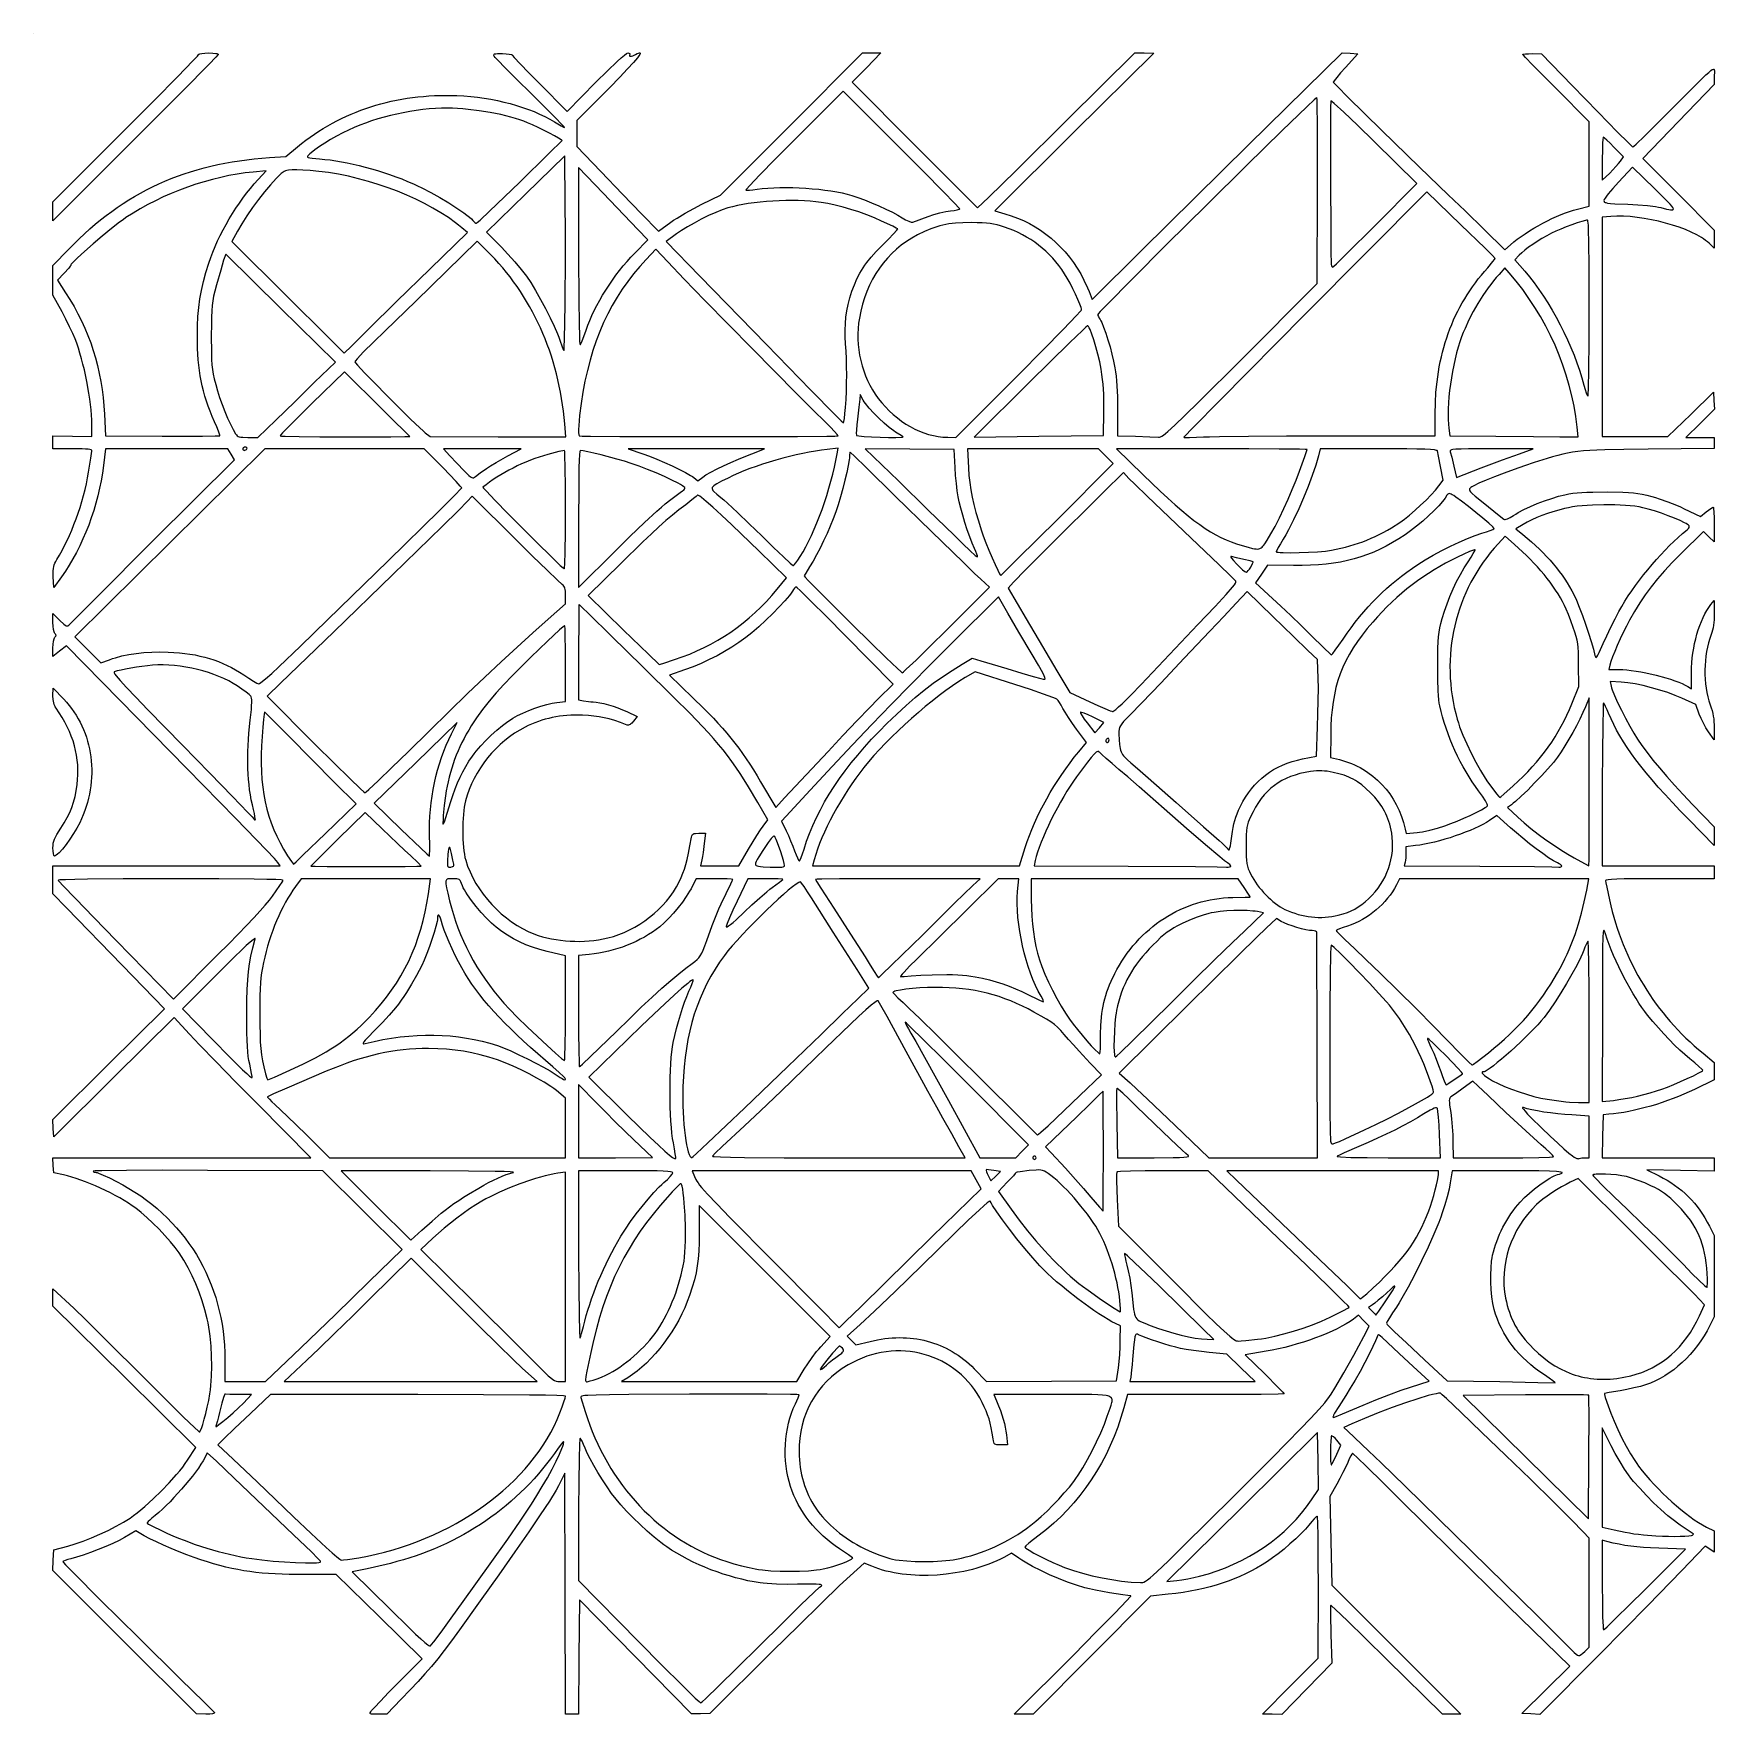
# Model space of a CAD drawing. Extents: x 0 to 2298, y -1902 to 396.
import ezdxf

# ---------------------------------------------------------------- set-up
doc = ezdxf.new("R2010")
doc.units = 0

msp = doc.modelspace()

# ---------------------------------------------------------------- linework, layer by layer
at = {"layer": 'Layer 1'}
for p, q in [((0, 395.897), (0.000009, 395.898)), ((0, 395.866), (0, 395.897)), ((0.000002, 395.866), (0, 395.866)), ((0.000021, 395.866), (0.000002, 395.866)), ((0.000009, 395.898), (0.000037, 395.898)), ((0.000057, 395.866), (0.000021, 395.866)), ((0.000037, 395.898), (0.000082, 395.898)), ((0.000112, 395.865), (0.000057, 395.866)), ((0.000082, 395.898), (0.000146, 395.898)), ((0.000184, 395.865), (0.000112, 395.865)), ((0.000146, 395.898), (0.000227, 395.899)), ((0.000274, 395.865), (0.000184, 395.865)), ((0.000227, 395.899), (0.000325, 395.899)), ((0.000381, 395.865), (0.000274, 395.865)), ((0.000325, 395.899), (0.00044, 395.899)), ((0.000504, 395.864), (0.000381, 395.865)), ((0.00044, 395.899), (0.000572, 395.899)), ((0.000643, 395.864), (0.000504, 395.864)), ((0.000572, 395.899), (0.000718, 395.899)), ((0.000797, 395.864), (0.000643, 395.864)), ((0.000718, 395.899), (0.00088, 395.9)), ((0.000966, 395.864), (0.000797, 395.864)), ((0.00088, 395.9), (0.001056, 395.9)), ((0.000898, 395.869), (0.000897, 395.869)), ((0.000897, 395.869), (0.000897, 395.869)), ((0.000897, 395.869), (0.000897, 395.869)), ((0.000897, 395.869), (0.000897, 395.869)), ((0.000897, 395.869), (0.000897, 395.869)), ((0.000897, 395.869), (0.000897, 395.869)), ((0.000897, 395.869), (0.000897, 395.869)), ((0.000897, 395.869), (0.000897, 395.869)), ((0.000897, 395.869), (0.000897, 395.869)), ((0.000897, 395.869), (0.000897, 395.869)), ((0.000897, 395.869), (0.000897, 395.869)), ((0.000897, 395.869), (0.000897, 395.869)), ((0.000897, 395.869), (0.000897, 395.869)), ((0.000897, 395.869), (0.000897, 395.869)), ((0.000897, 395.869), (0.000897, 395.869)), ((0.000897, 395.869), (0.000897, 395.869)), ((0.000897, 395.869), (0.000897, 395.869)), ((0.000897, 395.869), (0.000897, 395.869)), ((0.000897, 395.869), (0.000897, 395.869)), ((0.000897, 395.869), (0.000897, 395.869)), ((0.000897, 395.869), (0.000897, 395.869)), ((0.000897, 395.869), (0.000897, 395.869)), ((0.000897, 395.869), (0.000897, 395.869)), ((0.000897, 395.869), (0.000897, 395.869)), ((0.000897, 395.869), (0.000897, 395.869)), ((0.000897, 395.869), (0.000897, 395.869)), ((0.000897, 395.869), (0.000897, 395.869)), ((0.000897, 395.869), (0.000897, 395.869)), ((0.000897, 395.869), (0.000897, 395.869)), ((0.000897, 395.869), (0.000897, 395.869)), ((0.000897, 395.869), (0.000897, 395.869)), ((0.000897, 395.869), (0.000897, 395.869)), ((0.000897, 395.869), (0.000897, 395.869)), ((0.000897, 395.869), (0.000897, 395.869)), ((0.000897, 395.869), (0.000897, 395.869)), ((0.000897, 395.869), (0.000897, 395.869)), ((0.000897, 395.869), (0.000897, 395.869)), ((0.000897, 395.869), (0.000897, 395.869)), ((0.000897, 395.869), (0.000897, 395.869)), ((0.000897, 395.869), (0.000897, 395.869)), ((0.000897, 395.869), (0.000897, 395.869)), ((0.000897, 395.869), (0.000897, 395.869)), ((0.000897, 395.869), (0.000897, 395.869)), ((0.000897, 395.869), (0.000897, 395.869)), ((0.000897, 395.869), (0.000897, 395.869)), ((0.000897, 395.869), (0.000897, 395.869)), ((0.000897, 395.869), (0.000897, 395.869)), ((0.000897, 395.869), (0.000897, 395.869)), ((0.000897, 395.869), (0.000897, 395.869)), ((0.000897, 395.869), (0.000897, 395.869)), ((0.000897, 395.869), (0.000897, 395.869)), ((0.000897, 395.869), (0.000897, 395.869)), ((0.000897, 395.869), (0.000897, 395.869)), ((0.000897, 395.869), (0.000897, 395.869)), ((0.000897, 395.869), (0.000897, 395.869)), ((0.000897, 395.869), (0.000897, 395.869)), ((0.000897, 395.869), (0.000897, 395.869)), ((0.000897, 395.869), (0.000897, 395.869)), ((0.000897, 395.869), (0.000897, 395.869)), ((0.000897, 395.869), (0.000897, 395.869)), ((0.000897, 395.869), (0.000897, 395.869)), ((0.000897, 395.869), (0.000897, 395.869)), ((0.000897, 395.869), (0.000897, 395.869)), ((0.000897, 395.869), (0.000897, 395.869)), ((0.000897, 395.869), (0.000897, 395.869)), ((0.000897, 395.869), (0.000897, 395.869)), ((0.000897, 395.869), (0.000897, 395.869)), ((0.000897, 395.869), (0.000897, 395.869)), ((0.000897, 395.869), (0.000897, 395.869)), ((0.000897, 395.869), (0.000897, 395.869)), ((0.000897, 395.869), (0.000897, 395.869)), ((0.000897, 395.869), (0.000897, 395.869)), ((0.000897, 395.869), (0.000897, 395.869)), ((0.000897, 395.869), (0.000897, 395.869)), ((0.000897, 395.869), (0.000897, 395.869)), ((0.000897, 395.869), (0.000897, 395.869)), ((0.000897, 395.869), (0.000897, 395.869)), ((0.000897, 395.869), (0.000897, 395.869)), ((0.000897, 395.869), (0.000897, 395.869)), ((0.000897, 395.869), (0.000897, 395.869)), ((0.000897, 395.869), (0.000897, 395.869)), ((0.000897, 395.869), (0.000897, 395.869)), ((0.000897, 395.869), (0.000897, 395.869)), ((0.000897, 395.869), (0.000897, 395.869)), ((0.000897, 395.869), (0.000897, 395.869)), ((0.000897, 395.869), (0.000897, 395.869)), ((0.000897, 395.869), (0.000897, 395.869)), ((0.000897, 395.869), (0.000897, 395.869)), ((0.000897, 395.869), (0.000897, 395.869)), ((0.000897, 395.869), (0.000897, 395.869)), ((0.000897, 395.869), (0.000897, 395.869)), ((0.000897, 395.869), (0.000897, 395.869)), ((0.000897, 395.869), (0.000897, 395.869)), ((0.000897, 395.869), (0.000897, 395.869)), ((0.000897, 395.869), (0.000897, 395.869)), ((0.000897, 395.869), (0.000897, 395.869)), ((0.000897, 395.869), (0.000897, 395.869)), ((0.000897, 395.869), (0.000897, 395.869)), ((0.000897, 395.869), (0.000897, 395.869)), ((0.000897, 395.869), (0.000897, 395.869)), ((0.000897, 395.869), (0.000897, 395.869)), ((0.000897, 395.869), (0.000897, 395.869)), ((0.000897, 395.869), (0.000897, 395.869)), ((0.000897, 395.869), (0.000897, 395.869)), ((0.000897, 395.869), (0.000897, 395.869)), ((0.000897, 395.869), (0.000897, 395.869)), ((0.000897, 395.869), (0.000897, 395.869)), ((0.000897, 395.869), (0.000897, 395.869)), ((0.000897, 395.869), (0.000897, 395.869)), ((0.000897, 395.869), (0.000897, 395.869)), ((0.000897, 395.869), (0.000897, 395.869)), ((0.000897, 395.869), (0.000897, 395.869)), ((0.000897, 395.869), (0.000897, 395.869)), ((0.000897, 395.869), (0.000897, 395.869)), ((0.000897, 395.869), (0.000897, 395.869)), ((0.000897, 395.869), (0.000897, 395.869)), ((0.000897, 395.869), (0.000897, 395.869)), ((0.000897, 395.869), (0.000897, 395.869)), ((0.000897, 395.869), (0.000897, 395.869)), ((0.000897, 395.869), (0.000897, 395.869)), ((0.000897, 395.869), (0.000897, 395.869)), ((0.000897, 395.869), (0.000897, 395.869)), ((0.000897, 395.869), (0.000897, 395.869)), ((0.000897, 395.869), (0.000897, 395.869)), ((0.000897, 395.869), (0.000897, 395.869)), ((0.000897, 395.869), (0.000897, 395.869)), ((0.000897, 395.869), (0.000897, 395.869)), ((0.000897, 395.869), (0.000897, 395.869)), ((0.000897, 395.869), (0.000897, 395.869)), ((0.000897, 395.869), (0.000897, 395.869)), ((0.000897, 395.869), (0.000897, 395.869)), ((0.000897, 395.869), (0.000897, 395.869)), ((0.000897, 395.869), (0.000897, 395.869)), ((0.000897, 395.869), (0.000897, 395.869)), ((0.000897, 395.869), (0.000897, 395.869)), ((0.000897, 395.869), (0.000897, 395.869)), ((0.000897, 395.869), (0.000897, 395.869)), ((0.000897, 395.869), (0.000897, 395.869)), ((0.000897, 395.869), (0.000897, 395.869)), ((0.000897, 395.869), (0.000897, 395.869)), ((0.000897, 395.869), (0.000897, 395.869)), ((0.000897, 395.869), (0.000897, 395.869)), ((0.000897, 395.869), (0.000897, 395.869)), ((0.000897, 395.869), (0.000897, 395.869)), ((0.000897, 395.869), (0.000897, 395.869)), ((0.000897, 395.869), (0.000897, 395.869)), ((0.000897, 395.869), (0.000897, 395.869)), ((0.000897, 395.869), (0.000897, 395.869)), ((0.000897, 395.869), (0.000897, 395.869)), ((0.000897, 395.869), (0.000897, 395.869)), ((0.000897, 395.869), (0.000897, 395.869)), ((0.000897, 395.869), (0.000897, 395.869)), ((0.000897, 395.869), (0.000897, 395.869)), ((0.000897, 395.869), (0.000897, 395.869)), ((0.000897, 395.869), (0.000897, 395.869)), ((0.000897, 395.869), (0.000897, 395.869)), ((0.000897, 395.869), (0.000897, 395.869)), ((0.000897, 395.869), (0.000897, 395.869)), ((0.000897, 395.869), (0.000897, 395.869)), ((0.000897, 395.869), (0.000897, 395.869)), ((0.000897, 395.869), (0.000897, 395.869)), ((0.000897, 395.869), (0.000897, 395.869)), ((0.000897, 395.869), (0.000897, 395.869)), ((0.000897, 395.869), (0.000897, 395.869)), ((0.000897, 395.869), (0.000897, 395.869)), ((0.000897, 395.869), (0.000897, 395.869)), ((0.000897, 395.869), (0.000897, 395.869)), ((0.000897, 395.869), (0.000897, 395.869)), ((0.000897, 395.869), (0.000897, 395.869)), ((0.000897, 395.869), (0.000897, 395.869)), ((0.000897, 395.869), (0.000897, 395.869)), ((0.000897, 395.869), (0.000897, 395.869)), ((0.000897, 395.869), (0.000897, 395.869)), ((0.000897, 395.869), (0.000897, 395.869)), ((0.000897, 395.869), (0.000897, 395.869)), ((0.000897, 395.869), (0.000897, 395.869)), ((0.000897, 395.869), (0.000897, 395.869)), ((0.000897, 395.869), (0.000897, 395.869)), ((0.000897, 395.869), (0.000897, 395.869)), ((0.000897, 395.869), (0.000897, 395.869)), ((0.000897, 395.869), (0.000897, 395.869)), ((0.000897, 395.869), (0.000897, 395.869)), ((0.000897, 395.869), (0.000897, 395.869)), ((0.000897, 395.869), (0.000897, 395.869)), ((0.000897, 395.869), (0.000897, 395.869)), ((0.000897, 395.869), (0.000897, 395.869)), ((0.000897, 395.869), (0.000897, 395.869)), ((0.000897, 395.869), (0.000897, 395.869)), ((0.000897, 395.869), (0.000897, 395.869)), ((0.000897, 395.869), (0.000897, 395.869)), ((0.000897, 395.869), (0.000897, 395.869)), ((0.000897, 395.869), (0.000897, 395.869)), ((0.000897, 395.869), (0.000897, 395.869)), ((0.000897, 395.869), (0.000897, 395.869)), ((0.000897, 395.869), (0.000897, 395.869)), ((0.000897, 395.869), (0.000897, 395.869)), ((0.000897, 395.869), (0.000897, 395.869)), ((0.000897, 395.869), (0.000897, 395.869)), ((0.000897, 395.869), (0.000897, 395.869)), ((0.000897, 395.869), (0.000897, 395.869)), ((0.000897, 395.869), (0.000897, 395.869)), ((0.000897, 395.869), (0.000897, 395.869)), ((0.000897, 395.869), (0.000897, 395.869)), ((0.000897, 395.869), (0.000897, 395.869)), ((0.000897, 395.869), (0.000897, 395.869)), ((0.000897, 395.869), (0.000897, 395.869)), ((0.000897, 395.869), (0.000897, 395.869)), ((0.000897, 395.869), (0.000897, 395.869)), ((0.000897, 395.869), (0.000897, 395.869)), ((0.000897, 395.869), (0.000897, 395.869)), ((0.000897, 395.869), (0.000897, 395.869)), ((0.000897, 395.869), (0.000897, 395.869)), ((0.000897, 395.869), (0.000897, 395.869)), ((0.000897, 395.869), (0.000897, 395.869)), ((0.000897, 395.869), (0.000897, 395.869)), ((0.000897, 395.869), (0.000897, 395.869)), ((0.000897, 395.869), (0.000897, 395.869)), ((0.000897, 395.869), (0.000897, 395.869)), ((0.000897, 395.869), (0.000897, 395.869)), ((0.000897, 395.869), (0.000897, 395.869)), ((0.000897, 395.869), (0.000897, 395.869)), ((0.000897, 395.869), (0.000897, 395.869)), ((0.000897, 395.869), (0.000897, 395.869)), ((0.000897, 395.869), (0.000897, 395.869)), ((0.000897, 395.869), (0.000897, 395.869)), ((0.000897, 395.869), (0.000897, 395.869)), ((0.000897, 395.869), (0.000897, 395.869)), ((0.000897, 395.869), (0.000897, 395.869)), ((0.000897, 395.869), (0.000897, 395.869)), ((0.000897, 395.869), (0.000897, 395.869)), ((0.000897, 395.869), (0.000897, 395.869)), ((0.000897, 395.869), (0.000897, 395.869)), ((0.000897, 395.869), (0.000897, 395.869)), ((0.000897, 395.869), (0.000897, 395.869)), ((0.000897, 395.869), (0.000897, 395.869)), ((0.000897, 395.869), (0.000897, 395.869)), ((0.000897, 395.869), (0.000897, 395.869)), ((0.000897, 395.869), (0.000897, 395.869)), ((0.000897, 395.869), (0.000897, 395.869)), ((0.000897, 395.869), (0.000897, 395.869)), ((0.000897, 395.869), (0.000897, 395.869)), ((0.000897, 395.869), (0.000897, 395.869)), ((0.000897, 395.869), (0.000897, 395.869)), ((0.000897, 395.869), (0.000897, 395.869)), ((0.000897, 395.869), (0.000897, 395.869)), ((0.000897, 395.869), (0.000897, 395.869)), ((0.000897, 395.869), (0.000897, 395.869)), ((0.000897, 395.869), (0.000897, 395.869)), ((0.000897, 395.869), (0.000897, 395.869)), ((0.000897, 395.869), (0.000897, 395.869)), ((0.000897, 395.869), (0.000897, 395.869)), ((0.000897, 395.869), (0.000897, 395.869)), ((0.000897, 395.869), (0.000897, 395.869)), ((0.000897, 395.869), (0.000897, 395.869)), ((0.000897, 395.869), (0.000897, 395.869)), ((0.000897, 395.869), (0.000897, 395.869)), ((0.000897, 395.869), (0.000897, 395.869)), ((0.000897, 395.869), (0.000897, 395.869)), ((0.000897, 395.869), (0.000897, 395.869)), ((0.000897, 395.869), (0.000897, 395.869)), ((0.000897, 395.869), (0.000897, 395.869)), ((0.000897, 395.869), (0.000897, 395.869)), ((0.000897, 395.869), (0.000897, 395.869)), ((0.000897, 395.869), (0.000897, 395.869)), ((0.000897, 395.869), (0.000897, 395.869)), ((0.000897, 395.869), (0.000897, 395.869)), ((0.000897, 395.869), (0.000897, 395.869)), ((0.000897, 395.869), (0.000897, 395.869)), ((0.000897, 395.869), (0.000897, 395.869)), ((0.000897, 395.869), (0.000897, 395.869)), ((0.000897, 395.869), (0.000897, 395.869)), ((0.000897, 395.869), (0.000897, 395.869)), ((0.000897, 395.869), (0.000897, 395.869)), ((0.000897, 395.869), (0.000897, 395.869)), ((0.000897, 395.869), (0.000897, 395.869)), ((0.000897, 395.869), (0.000897, 395.869)), ((0.000897, 395.869), (0.000897, 395.869)), ((0.000897, 395.869), (0.000897, 395.869)), ((0.000897, 395.869), (0.000897, 395.869)), ((0.000897, 395.869), (0.000897, 395.869)), ((0.000897, 395.869), (0.000897, 395.869)), ((0.000897, 395.869), (0.000897, 395.869)), ((0.000897, 395.869), (0.000897, 395.869)), ((0.000897, 395.869), (0.000897, 395.869)), ((0.000897, 395.869), (0.000897, 395.869)), ((0.000897, 395.869), (0.000897, 395.869)), ((0.000897, 395.869), (0.000897, 395.869)), ((0.000897, 395.869), (0.000897, 395.869)), ((0.000897, 395.869), (0.000897, 395.869)), ((0.000897, 395.869), (0.000897, 395.869)), ((0.000897, 395.869), (0.000897, 395.869)), ((0.000897, 395.869), (0.000897, 395.869)), ((0.000897, 395.869), (0.000897, 395.869)), ((0.000897, 395.869), (0.000897, 395.869)), ((0.000897, 395.869), (0.000897, 395.869)), ((0.000897, 395.869), (0.000897, 395.869)), ((0.000897, 395.869), (0.000897, 395.869)), ((0.000897, 395.869), (0.000897, 395.869)), ((0.000897, 395.869), (0.000897, 395.866)), ((0.000897, 395.866), (0.000897, 395.866)), ((0.000897, 395.866), (0.000897, 395.866)), ((0.000897, 395.866), (0.000897, 395.866)), ((0.000897, 395.866), (0.000897, 395.866)), ((0.000897, 395.866), (0.000897, 395.866)), ((0.000897, 395.866), (0.000897, 395.866)), ((0.000897, 395.866), (0.000897, 395.866)), ((0.000897, 395.866), (0.000897, 395.866)), ((0.000897, 395.866), (0.000897, 395.866)), ((0.000897, 395.866), (0.000897, 395.866)), ((0.000897, 395.866), (0.000897, 395.866)), ((0.000897, 395.866), (0.000897, 395.866)), ((0.000897, 395.866), (0.000897, 395.866)), ((0.000897, 395.866), (0.000897, 395.866)), ((0.000897, 395.866), (0.000897, 395.866)), ((0.000897, 395.866), (0.000897, 395.866)), ((0.000897, 395.866), (0.000897, 395.866)), ((0.000897, 395.866), (0.000897, 395.866)), ((0.000897, 395.866), (0.000897, 395.866)), ((0.000897, 395.866), (0.000897, 395.866)), ((0.000897, 395.866), (0.000897, 395.866)), ((0.000897, 395.866), (0.000897, 395.866)), ((0.000897, 395.866), (0.000897, 395.866)), ((0.000897, 395.866), (0.000897, 395.866)), ((0.000897, 395.866), (0.000897, 395.866)), ((0.000897, 395.866), (0.000897, 395.866)), ((0.000897, 395.866), (0.000897, 395.866)), ((0.000897, 395.866), (0.000897, 395.866)), ((0.000897, 395.866), (0.000897, 395.866)), ((0.000897, 395.866), (0.000897, 395.866)), ((0.000897, 395.866), (0.000897, 395.866)), ((0.000897, 395.866), (0.000897, 395.866)), ((0.000897, 395.866), (0.000897, 395.866)), ((0.000897, 395.866), (0.000897, 395.866)), ((0.000897, 395.866), (0.000897, 395.866)), ((0.000897, 395.866), (0.000897, 395.866)), ((0.000897, 395.866), (0.000897, 395.866)), ((0.000897, 395.866), (0.000897, 395.866)), ((0.000897, 395.866), (0.000897, 395.866)), ((0.000897, 395.866), (0.000897, 395.866)), ((0.000897, 395.866), (0.000897, 395.866)), ((0.000897, 395.866), (0.000897, 395.866)), ((0.000897, 395.866), (0.000897, 395.866)), ((0.000897, 395.866), (0.000897, 395.866)), ((0.000897, 395.866), (0.000897, 395.866)), ((0.000897, 395.866), (0.000897, 395.866)), ((0.000897, 395.866), (0.000897, 395.866)), ((0.000897, 395.866), (0.000897, 395.866)), ((0.000897, 395.866), (0.000897, 395.866)), ((0.000897, 395.866), (0.000897, 395.866)), ((0.000897, 395.866), (0.000897, 395.866)), ((0.000897, 395.866), (0.000897, 395.866)), ((0.000897, 395.866), (0.000897, 395.866)), ((0.000897, 395.866), (0.000897, 395.866)), ((0.000897, 395.866), (0.000897, 395.866)), ((0.000897, 395.866), (0.000897, 395.866)), ((0.000897, 395.866), (0.000897, 395.866)), ((0.000897, 395.866), (0.000897, 395.866)), ((0.000897, 395.866), (0.000897, 395.866)), ((0.000897, 395.866), (0.000897, 395.866)), ((0.000897, 395.866), (0.000897, 395.866)), ((0.000897, 395.866), (0.000897, 395.866)), ((0.000897, 395.866), (0.000897, 395.866)), ((0.000897, 395.866), (0.000897, 395.866)), ((0.000897, 395.866), (0.000897, 395.866)), ((0.000897, 395.866), (0.000897, 395.866)), ((0.000897, 395.866), (0.000897, 395.866)), ((0.000897, 395.866), (0.000897, 395.866)), ((0.000897, 395.866), (0.000897, 395.866)), ((0.000897, 395.866), (0.000897, 395.866)), ((0.000897, 395.866), (0.000897, 395.866)), ((0.000897, 395.866), (0.000897, 395.866)), ((0.000897, 395.866), (0.000897, 395.866)), ((0.000897, 395.866), (0.000897, 395.866)), ((0.000897, 395.866), (0.000897, 395.866)), ((0.000897, 395.866), (0.000897, 395.866)), ((0.000897, 395.866), (0.000897, 395.866)), ((0.000897, 395.866), (0.000897, 395.866)), ((0.000897, 395.866), (0.000897, 395.866)), ((0.000897, 395.866), (0.000897, 395.866)), ((0.000897, 395.866), (0.000897, 395.866)), ((0.000897, 395.866), (0.000897, 395.866)), ((0.000897, 395.866), (0.000897, 395.866)), ((0.000897, 395.866), (0.000897, 395.866)), ((0.000897, 395.866), (0.000897, 395.866)), ((0.000897, 395.866), (0.000897, 395.866)), ((0.000897, 395.866), (0.000897, 395.866)), ((0.000897, 395.866), (0.000897, 395.866)), ((0.000897, 395.866), (0.000897, 395.866)), ((0.000897, 395.866), (0.000897, 395.866)), ((0.000897, 395.866), (0.000897, 395.866)), ((0.000897, 395.866), (0.000897, 395.866)), ((0.000897, 395.866), (0.000897, 395.866)), ((0.000897, 395.866), (0.000897, 395.866)), ((0.000897, 395.866), (0.000897, 395.866)), ((0.000897, 395.866), (0.000897, 395.866)), ((0.000897, 395.866), (0.000897, 395.866)), ((0.000897, 395.866), (0.000897, 395.866)), ((0.000897, 395.866), (0.000897, 395.866)), ((0.000897, 395.866), (0.000897, 395.866)), ((0.000897, 395.866), (0.000897, 395.866)), ((0.000897, 395.866), (0.000897, 395.866)), ((0.000897, 395.866), (0.000897, 395.866)), ((0.000897, 395.866), (0.000897, 395.866)), ((0.000897, 395.866), (0.000897, 395.866)), ((0.000897, 395.866), (0.000897, 395.866)), ((0.000897, 395.866), (0.000897, 395.866)), ((0.000897, 395.866), (0.000897, 395.866)), ((0.000897, 395.866), (0.000897, 395.866)), ((0.000897, 395.866), (0.000897, 395.866)), ((0.000897, 395.866), (0.000897, 395.866)), ((0.000897, 395.866), (0.000897, 395.866)), ((0.000897, 395.866), (0.000897, 395.866)), ((0.000897, 395.866), (0.000897, 395.866)), ((0.000897, 395.866), (0.000897, 395.866)), ((0.000897, 395.866), (0.000897, 395.866)), ((0.000897, 395.866), (0.000897, 395.866)), ((0.000897, 395.866), (0.000897, 395.866)), ((0.000897, 395.866), (0.000897, 395.866)), ((0.000897, 395.866), (0.000897, 395.866)), ((0.000897, 395.866), (0.000897, 395.866)), ((0.000897, 395.866), (0.000897, 395.866)), ((0.000897, 395.866), (0.000897, 395.866)), ((0.000897, 395.866), (0.000897, 395.866)), ((0.000897, 395.866), (0.000897, 395.866)), ((0.000897, 395.866), (0.000897, 395.866)), ((0.000897, 395.866), (0.000897, 395.866)), ((0.000897, 395.866), (0.000897, 395.866)), ((0.000897, 395.866), (0.000897, 395.866)), ((0.000897, 395.866), (0.000897, 395.866)), ((0.000897, 395.866), (0.000897, 395.866)), ((0.000897, 395.866), (0.000897, 395.866)), ((0.000897, 395.866), (0.000897, 395.866)), ((0.000897, 395.866), (0.000897, 395.866)), ((0.000897, 395.866), (0.000897, 395.866)), ((0.000897, 395.866), (0.000897, 395.866)), ((0.000897, 395.866), (0.000897, 395.866)), ((0.000897, 395.866), (0.000897, 395.866)), ((0.000897, 395.866), (0.000897, 395.866)), ((0.000897, 395.866), (0.000897, 395.866)), ((0.000897, 395.866), (0.000897, 395.866)), ((0.000897, 395.866), (0.000897, 395.866)), ((0.000897, 395.866), (0.000897, 395.866)), ((0.000897, 395.866), (0.000897, 395.866)), ((0.000897, 395.866), (0.000897, 395.866)), ((0.000897, 395.866), (0.000897, 395.866)), ((0.000897, 395.866), (0.000897, 395.866)), ((0.000897, 395.866), (0.000897, 395.866)), ((0.000897, 395.866), (0.000897, 395.866)), ((0.000897, 395.866), (0.000897, 395.866)), ((0.000897, 395.866), (0.000897, 395.866)), ((0.000897, 395.866), (0.000897, 395.866)), ((0.000897, 395.866), (0.000897, 395.866)), ((0.000897, 395.866), (0.000897, 395.866)), ((0.000897, 395.866), (0.000897, 395.866)), ((0.000897, 395.866), (0.000897, 395.866)), ((0.000897, 395.866), (0.000897, 395.866)), ((0.000897, 395.866), (0.000897, 395.866)), ((0.000897, 395.866), (0.000897, 395.866)), ((0.000897, 395.866), (0.000897, 395.866)), ((0.000897, 395.866), (0.000897, 395.866)), ((0.000897, 395.866), (0.000897, 395.866)), ((0.000897, 395.866), (0.000897, 395.866)), ((0.000897, 395.866), (0.000897, 395.866)), ((0.000897, 395.866), (0.000897, 395.866)), ((0.000897, 395.866), (0.000897, 395.866)), ((0.000897, 395.866), (0.000897, 395.866)), ((0.000897, 395.866), (0.000897, 395.866)), ((0.000897, 395.866), (0.000897, 395.866)), ((0.000897, 395.866), (0.000897, 395.866)), ((0.000897, 395.866), (0.000897, 395.866)), ((0.000897, 395.866), (0.000897, 395.866)), ((0.000897, 395.866), (0.000897, 395.866)), ((0.000897, 395.866), (0.000897, 395.866)), ((0.000897, 395.866), (0.000897, 395.866)), ((0.000897, 395.866), (0.000897, 395.866)), ((0.000897, 395.866), (0.000897, 395.866)), ((0.000897, 395.866), (0.000897, 395.866)), ((0.000897, 395.866), (0.000897, 395.866)), ((0.000897, 395.866), (0.000897, 395.866)), ((0.000897, 395.866), (0.000897, 395.866)), ((0.000897, 395.866), (0.000897, 395.866)), ((0.000897, 395.866), (0.000897, 395.866)), ((0.000897, 395.866), (0.000897, 395.866)), ((0.000897, 395.866), (0.000897, 395.866)), ((0.000897, 395.866), (0.000897, 395.866)), ((0.000897, 395.866), (0.000897, 395.866)), ((0.000897, 395.866), (0.000897, 395.866)), ((0.000897, 395.866), (0.000897, 395.866)), ((0.000897, 395.866), (0.000897, 395.866)), ((0.000897, 395.866), (0.000897, 395.866)), ((0.000897, 395.866), (0.000897, 395.866)), ((0.000897, 395.866), (0.000897, 395.866)), ((0.000897, 395.866), (0.000897, 395.866)), ((0.000897, 395.866), (0.000897, 395.866)), ((0.000897, 395.866), (0.000897, 395.866)), ((0.000897, 395.866), (0.000897, 395.866)), ((0.000897, 395.866), (0.000897, 395.866)), ((0.000897, 395.866), (0.000897, 395.866)), ((0.000897, 395.866), (0.000897, 395.866)), ((0.000897, 395.866), (0.000897, 395.866)), ((0.000897, 395.866), (0.000897, 395.866)), ((0.000897, 395.866), (0.000897, 395.866)), ((0.000897, 395.866), (0.000897, 395.866)), ((0.000897, 395.866), (0.000897, 395.866)), ((0.000897, 395.866), (0.000897, 395.866)), ((0.000897, 395.866), (0.000897, 395.866)), ((0.000897, 395.866), (0.000897, 395.866)), ((0.000897, 395.866), (0.000897, 395.866)), ((0.000897, 395.866), (0.000897, 395.866)), ((0.000897, 395.866), (0.000897, 395.866)), ((0.000897, 395.866), (0.000897, 395.866)), ((0.000897, 395.866), (0.000897, 395.866)), ((0.000897, 395.866), (0.000897, 395.866)), ((0.000897, 395.866), (0.000897, 395.866)), ((0.000897, 395.866), (0.000897, 395.866)), ((0.000897, 395.866), (0.000897, 395.866)), ((0.000897, 395.866), (0.000897, 395.866)), ((0.000897, 395.866), (0.000897, 395.866)), ((0.000897, 395.866), (0.000897, 395.866)), ((0.000897, 395.866), (0.000897, 395.866)), ((0.000897, 395.866), (0.000897, 395.866)), ((0.000897, 395.866), (0.000897, 395.866)), ((0.000897, 395.866), (0.000897, 395.866)), ((0.000897, 395.866), (0.000897, 395.866)), ((0.000897, 395.866), (0.000897, 395.866)), ((0.000897, 395.866), (0.000897, 395.866)), ((0.000897, 395.866), (0.000897, 395.866)), ((0.000897, 395.866), (0.000897, 395.866)), ((0.000897, 395.866), (0.000897, 395.866)), ((0.000897, 395.866), (0.000897, 395.866)), ((0.000897, 395.866), (0.000897, 395.866)), ((0.000897, 395.866), (0.000897, 395.866)), ((0.000897, 395.866), (0.000897, 395.866)), ((0.000897, 395.866), (0.000897, 395.866)), ((0.000897, 395.866), (0.000897, 395.866)), ((0.000897, 395.866), (0.000897, 395.866)), ((0.000897, 395.866), (0.000897, 395.866)), ((0.000897, 395.866), (0.000897, 395.866)), ((0.000897, 395.866), (0.000897, 395.866)), ((0.000897, 395.866), (0.000897, 395.866)), ((0.000897, 395.866), (0.000897, 395.866)), ((0.000897, 395.866), (0.000897, 395.866)), ((0.000897, 395.866), (0.000897, 395.866)), ((0.000897, 395.866), (0.000897, 395.866)), ((0.000897, 395.866), (0.000897, 395.866)), ((0.000897, 395.866), (0.000897, 395.866)), ((0.000897, 395.866), (0.000897, 395.866)), ((0.000897, 395.866), (0.000897, 395.866)), ((0.000897, 395.866), (0.000897, 395.866)), ((0.000897, 395.866), (0.000897, 395.866)), ((0.000897, 395.866), (0.000897, 395.866)), ((0.000897, 395.866), (0.000897, 395.866)), ((0.000897, 395.866), (0.000897, 395.866)), ((0.000897, 395.866), (0.000897, 395.866)), ((0.000897, 395.866), (0.000897, 395.866)), ((0.000897, 395.866), (0.000897, 395.866)), ((0.000897, 395.866), (0.000897, 395.866)), ((0.000897, 395.866), (0.000897, 395.866)), ((0.000897, 395.866), (0.000897, 395.866)), ((0.000897, 395.866), (0.000897, 395.866)), ((0.000897, 395.866), (0.000897, 395.866)), ((0.000897, 395.866), (0.000897, 395.866)), ((0.000897, 395.866), (0.000897, 395.866)), ((0.000897, 395.866), (0.000897, 395.866)), ((0.000897, 395.866), (0.000897, 395.866)), ((0.000897, 395.866), (0.000897, 395.866)), ((0.000897, 395.866), (0.000897, 395.866)), ((0.000897, 395.866), (0.000897, 395.866)), ((0.000897, 395.866), (0.000897, 395.866)), ((0.000897, 395.866), (0.000897, 395.866)), ((0.000897, 395.866), (0.000897, 395.866)), ((0.000897, 395.866), (0.000897, 395.866)), ((0.000897, 395.866), (0.000897, 395.866)), ((0.000897, 395.866), (0.000897, 395.866)), ((0.000897, 395.866), (0.000897, 395.866)), ((0.000897, 395.866), (0.000897, 395.866)), ((0.000897, 395.866), (0.000897, 395.866)), ((0.000897, 395.866), (0.000898, 395.866)), ((0.000899, 395.869), (0.000898, 395.869)), ((0.000898, 395.869), (0.000898, 395.869)), ((0.000898, 395.869), (0.000898, 395.869)), ((0.000898, 395.869), (0.000898, 395.869)), ((0.000898, 395.869), (0.000898, 395.869)), ((0.000898, 395.869), (0.000898, 395.869)), ((0.000898, 395.869), (0.000898, 395.869)), ((0.000898, 395.869), (0.000898, 395.869)), ((0.000898, 395.869), (0.000898, 395.869)), ((0.000898, 395.869), (0.000898, 395.869)), ((0.000898, 395.869), (0.000898, 395.869)), ((0.000898, 395.869), (0.000898, 395.869)), ((0.000898, 395.869), (0.000898, 395.869)), ((0.000898, 395.869), (0.000898, 395.869)), ((0.000898, 395.869), (0.000898, 395.869)), ((0.000898, 395.869), (0.000898, 395.869)), ((0.000898, 395.869), (0.000898, 395.869)), ((0.000898, 395.869), (0.000898, 395.869)), ((0.000898, 395.869), (0.000898, 395.869)), ((0.000898, 395.869), (0.000898, 395.869)), ((0.000898, 395.869), (0.000898, 395.869)), ((0.000898, 395.869), (0.000898, 395.869)), ((0.000898, 395.869), (0.000898, 395.869)), ((0.000898, 395.869), (0.000898, 395.869)), ((0.000898, 395.869), (0.000898, 395.869)), ((0.000898, 395.869), (0.000898, 395.869)), ((0.000898, 395.869), (0.000898, 395.869)), ((0.000898, 395.869), (0.000898, 395.869)), ((0.000898, 395.869), (0.000898, 395.869)), ((0.000898, 395.869), (0.000898, 395.869)), ((0.000898, 395.869), (0.000898, 395.869)), ((0.000898, 395.869), (0.000898, 395.869)), ((0.000898, 395.869), (0.000898, 395.869)), ((0.000898, 395.869), (0.000898, 395.869)), ((0.000898, 395.869), (0.000898, 395.869)), ((0.000898, 395.869), (0.000898, 395.869)), ((0.000898, 395.869), (0.000898, 395.869)), ((0.000898, 395.869), (0.000898, 395.869)), ((0.000898, 395.869), (0.000898, 395.869)), ((0.000898, 395.869), (0.000898, 395.869)), ((0.000898, 395.869), (0.000898, 395.869)), ((0.000898, 395.869), (0.000898, 395.869)), ((0.000898, 395.869), (0.000898, 395.869)), ((0.000898, 395.869), (0.000898, 395.869)), ((0.000898, 395.869), (0.000898, 395.869)), ((0.000898, 395.869), (0.000898, 395.869)), ((0.000898, 395.869), (0.000898, 395.869)), ((0.000898, 395.869), (0.000898, 395.869)), ((0.000898, 395.869), (0.000898, 395.869)), ((0.000898, 395.869), (0.000898, 395.869)), ((0.000898, 395.869), (0.000898, 395.869)), ((0.000898, 395.869), (0.000898, 395.869)), ((0.000898, 395.869), (0.000898, 395.869)), ((0.000898, 395.869), (0.000898, 395.869)), ((0.000898, 395.869), (0.000898, 395.869)), ((0.000898, 395.869), (0.000898, 395.869)), ((0.000898, 395.869), (0.000898, 395.869)), ((0.000898, 395.869), (0.000898, 395.869)), ((0.000898, 395.869), (0.000898, 395.869)), ((0.000898, 395.869), (0.000898, 395.869)), ((0.000898, 395.869), (0.000898, 395.869)), ((0.000898, 395.866), (0.000898, 395.866)), ((0.000898, 395.866), (0.000898, 395.866)), ((0.000898, 395.866), (0.000898, 395.866)), ((0.000898, 395.866), (0.000898, 395.866)), ((0.000898, 395.866), (0.000898, 395.866)), ((0.000898, 395.866), (0.000898, 395.866)), ((0.000898, 395.866), (0.000898, 395.866)), ((0.000898, 395.866), (0.000898, 395.866)), ((0.000898, 395.866), (0.000898, 395.866)), ((0.000898, 395.866), (0.000898, 395.866)), ((0.000898, 395.866), (0.000898, 395.866)), ((0.000898, 395.866), (0.000898, 395.866)), ((0.000898, 395.866), (0.000898, 395.866)), ((0.000898, 395.866), (0.000898, 395.866)), ((0.000898, 395.866), (0.000898, 395.866)), ((0.000898, 395.866), (0.000898, 395.866)), ((0.000898, 395.866), (0.000898, 395.866)), ((0.000898, 395.866), (0.000898, 395.866)), ((0.000898, 395.866), (0.000898, 395.866)), ((0.000898, 395.866), (0.000898, 395.866)), ((0.000898, 395.866), (0.000898, 395.866)), ((0.000898, 395.866), (0.000898, 395.866)), ((0.000898, 395.866), (0.000898, 395.866)), ((0.000898, 395.866), (0.000898, 395.866)), ((0.000898, 395.866), (0.000898, 395.866)), ((0.000898, 395.866), (0.000898, 395.866)), ((0.000898, 395.866), (0.000898, 395.866)), ((0.000898, 395.866), (0.000898, 395.866)), ((0.000898, 395.866), (0.000898, 395.866)), ((0.000898, 395.866), (0.000898, 395.866)), ((0.000898, 395.866), (0.000898, 395.866)), ((0.000898, 395.866), (0.000898, 395.866)), ((0.000898, 395.866), (0.000898, 395.866)), ((0.000898, 395.866), (0.000898, 395.866)), ((0.000898, 395.866), (0.000898, 395.866)), ((0.000898, 395.866), (0.000898, 395.866)), ((0.000898, 395.866), (0.000898, 395.866)), ((0.000898, 395.866), (0.000898, 395.866)), ((0.000898, 395.866), (0.000898, 395.866)), ((0.000898, 395.866), (0.000898, 395.866)), ((0.000898, 395.866), (0.000898, 395.866)), ((0.000898, 395.866), (0.000898, 395.866)), ((0.000898, 395.866), (0.000898, 395.866)), ((0.000898, 395.866), (0.000898, 395.866)), ((0.000898, 395.866), (0.000898, 395.866)), ((0.000898, 395.866), (0.000898, 395.866)), ((0.000898, 395.866), (0.000898, 395.866)), ((0.000898, 395.866), (0.000898, 395.866)), ((0.000898, 395.866), (0.000898, 395.866)), ((0.000898, 395.866), (0.000898, 395.866)), ((0.000898, 395.866), (0.000898, 395.866)), ((0.000898, 395.866), (0.000898, 395.866)), ((0.000898, 395.866), (0.000898, 395.866)), ((0.000898, 395.866), (0.000898, 395.866)), ((0.000898, 395.866), (0.000899, 395.866)), ((0.0009, 395.869), (0.000899, 395.869)), ((0.000899, 395.869), (0.000899, 395.869)), ((0.000899, 395.869), (0.000899, 395.869)), ((0.000899, 395.869), (0.000899, 395.869)), ((0.000899, 395.869), (0.000899, 395.869)), ((0.000899, 395.869), (0.000899, 395.869)), ((0.000899, 395.869), (0.000899, 395.869)), ((0.000899, 395.869), (0.000899, 395.869)), ((0.000899, 395.869), (0.000899, 395.869)), ((0.000899, 395.869), (0.000899, 395.869)), ((0.000899, 395.869), (0.000899, 395.869)), ((0.000899, 395.869), (0.000899, 395.869)), ((0.000899, 395.869), (0.000899, 395.869)), ((0.000899, 395.869), (0.000899, 395.869)), ((0.000899, 395.869), (0.000899, 395.869)), ((0.000899, 395.869), (0.000899, 395.869)), ((0.000899, 395.869), (0.000899, 395.869)), ((0.000899, 395.869), (0.000899, 395.869)), ((0.000899, 395.869), (0.000899, 395.869)), ((0.000899, 395.869), (0.000899, 395.869)), ((0.000899, 395.869), (0.000899, 395.869)), ((0.000899, 395.869), (0.000899, 395.869)), ((0.000899, 395.869), (0.000899, 395.869)), ((0.000899, 395.866), (0.000899, 395.866)), ((0.000899, 395.866), (0.000899, 395.866)), ((0.000899, 395.866), (0.000899, 395.866)), ((0.000899, 395.866), (0.000899, 395.866)), ((0.000899, 395.866), (0.000899, 395.866)), ((0.000899, 395.866), (0.000899, 395.866)), ((0.000899, 395.866), (0.000899, 395.866)), ((0.000899, 395.866), (0.000899, 395.866)), ((0.000899, 395.866), (0.000899, 395.866)), ((0.000899, 395.866), (0.000899, 395.866)), ((0.000899, 395.866), (0.000899, 395.866)), ((0.000899, 395.866), (0.000899, 395.866)), ((0.000899, 395.866), (0.000899, 395.866)), ((0.000899, 395.866), (0.000899, 395.866)), ((0.000899, 395.866), (0.000899, 395.866)), ((0.000899, 395.866), (0.000899, 395.866)), ((0.000899, 395.866), (0.000899, 395.866)), ((0.000899, 395.866), (0.000899, 395.866)), ((0.000899, 395.866), (0.000899, 395.866)), ((0.000899, 395.866), (0.0009, 395.866)), ((0.000901, 395.869), (0.0009, 395.869)), ((0.0009, 395.869), (0.0009, 395.869)), ((0.0009, 395.869), (0.0009, 395.869)), ((0.0009, 395.869), (0.0009, 395.869)), ((0.0009, 395.869), (0.0009, 395.869)), ((0.0009, 395.869), (0.0009, 395.869)), ((0.0009, 395.869), (0.0009, 395.869)), ((0.0009, 395.869), (0.0009, 395.869)), ((0.0009, 395.869), (0.0009, 395.869)), ((0.0009, 395.869), (0.0009, 395.869)), ((0.0009, 395.869), (0.0009, 395.869)), ((0.0009, 395.869), (0.0009, 395.869)), ((0.0009, 395.869), (0.0009, 395.869)), ((0.0009, 395.869), (0.0009, 395.869)), ((0.0009, 395.869), (0.0009, 395.869)), ((0.0009, 395.869), (0.0009, 395.869)), ((0.0009, 395.866), (0.0009, 395.866)), ((0.0009, 395.866), (0.0009, 395.866)), ((0.0009, 395.866), (0.0009, 395.866)), ((0.0009, 395.866), (0.0009, 395.866)), ((0.0009, 395.866), (0.0009, 395.866)), ((0.0009, 395.866), (0.0009, 395.866)), ((0.0009, 395.866), (0.0009, 395.866)), ((0.0009, 395.866), (0.0009, 395.866)), ((0.0009, 395.866), (0.0009, 395.866)), ((0.0009, 395.866), (0.0009, 395.866)), ((0.0009, 395.866), (0.0009, 395.866)), ((0.0009, 395.866), (0.0009, 395.866)), ((0.0009, 395.866), (0.0009, 395.866)), ((0.0009, 395.866), (0.000901, 395.866)), ((0.000902, 395.869), (0.000901, 395.869)), ((0.000901, 395.869), (0.000901, 395.869)), ((0.000901, 395.869), (0.000901, 395.869)), ((0.000901, 395.869), (0.000901, 395.869)), ((0.000901, 395.869), (0.000901, 395.869)), ((0.000901, 395.869), (0.000901, 395.869)), ((0.000901, 395.869), (0.000901, 395.869)), ((0.000901, 395.869), (0.000901, 395.869)), ((0.000901, 395.869), (0.000901, 395.869)), ((0.000901, 395.869), (0.000901, 395.869)), ((0.000901, 395.869), (0.000901, 395.869)), ((0.000901, 395.866), (0.000901, 395.866)), ((0.000901, 395.866), (0.000901, 395.866)), ((0.000901, 395.866), (0.000901, 395.866)), ((0.000901, 395.866), (0.000901, 395.866)), ((0.000901, 395.866), (0.000901, 395.866)), ((0.000901, 395.866), (0.000901, 395.866)), ((0.000901, 395.866), (0.000901, 395.866)), ((0.000901, 395.866), (0.000901, 395.866)), ((0.000901, 395.866), (0.000901, 395.866)), ((0.000901, 395.866), (0.000902, 395.866)), ((0.000903, 395.87), (0.000902, 395.87)), ((0.000902, 395.87), (0.000902, 395.87)), ((0.000902, 395.87), (0.000902, 395.87)), ((0.000902, 395.87), (0.000902, 395.87)), ((0.000902, 395.87), (0.000902, 395.87)), ((0.000902, 395.87), (0.000902, 395.87)), ((0.000902, 395.87), (0.000902, 395.87)), ((0.000902, 395.87), (0.000902, 395.869)), ((0.000902, 395.869), (0.000902, 395.869)), ((0.000902, 395.866), (0.000902, 395.866)), ((0.000902, 395.866), (0.000902, 395.866)), ((0.000902, 395.866), (0.000902, 395.866)), ((0.000902, 395.866), (0.000902, 395.866)), ((0.000902, 395.866), (0.000902, 395.866)), ((0.000902, 395.866), (0.000902, 395.866)), ((0.000902, 395.866), (0.000902, 395.866)), ((0.000902, 395.866), (0.000902, 395.866)), ((0.000902, 395.866), (0.000903, 395.866)), ((0.000904, 395.87), (0.000903, 395.87)), ((0.000903, 395.87), (0.000903, 395.87)), ((0.000903, 395.87), (0.000903, 395.87)), ((0.000903, 395.87), (0.000903, 395.87)), ((0.000903, 395.87), (0.000903, 395.87)), ((0.000903, 395.87), (0.000903, 395.87)), ((0.000903, 395.87), (0.000903, 395.87)), ((0.000903, 395.87), (0.000903, 395.87)), ((0.000903, 395.866), (0.000903, 395.866)), ((0.000903, 395.866), (0.000903, 395.866)), ((0.000903, 395.866), (0.000903, 395.866)), ((0.000903, 395.866), (0.000903, 395.866)), ((0.000903, 395.866), (0.000903, 395.866)), ((0.000903, 395.866), (0.000903, 395.866)), ((0.000903, 395.866), (0.000904, 395.866)), ((0.000905, 395.87), (0.000904, 395.87)), ((0.000904, 395.87), (0.000904, 395.87)), ((0.000904, 395.87), (0.000904, 395.87)), ((0.000904, 395.87), (0.000904, 395.87)), ((0.000904, 395.87), (0.000904, 395.87)), ((0.000904, 395.87), (0.000904, 395.87)), ((0.000904, 395.87), (0.000904, 395.87)), ((0.000904, 395.866), (0.000904, 395.866)), ((0.000904, 395.866), (0.000904, 395.866)), ((0.000904, 395.866), (0.000904, 395.866)), ((0.000904, 395.866), (0.000904, 395.866)), ((0.000904, 395.866), (0.000904, 395.866)), ((0.000904, 395.866), (0.000905, 395.866)), ((0.000906, 395.87), (0.000905, 395.87)), ((0.000905, 395.87), (0.000905, 395.87)), ((0.000905, 395.87), (0.000905, 395.87)), ((0.000905, 395.87), (0.000905, 395.87)), ((0.000905, 395.87), (0.000905, 395.87)), ((0.000905, 395.87), (0.000905, 395.87)), ((0.000905, 395.866), (0.000905, 395.866)), ((0.000905, 395.866), (0.000905, 395.866)), ((0.000905, 395.866), (0.000905, 395.866)), ((0.000905, 395.866), (0.000905, 395.866)), ((0.000905, 395.866), (0.000906, 395.866)), ((0.000907, 395.87), (0.000906, 395.87)), ((0.000906, 395.87), (0.000906, 395.87)), ((0.000906, 395.87), (0.000906, 395.87)), ((0.000906, 395.87), (0.000906, 395.87)), ((0.000906, 395.87), (0.000906, 395.87)), ((0.000906, 395.866), (0.000906, 395.866)), ((0.000906, 395.866), (0.000906, 395.866)), ((0.000906, 395.866), (0.000906, 395.866)), ((0.000906, 395.866), (0.000906, 395.866)), ((0.000906, 395.866), (0.000907, 395.866)), ((0.000908, 395.87), (0.000907, 395.87)), ((0.000907, 395.87), (0.000907, 395.87)), ((0.000907, 395.87), (0.000907, 395.87)), ((0.000907, 395.87), (0.000907, 395.87)), ((0.000907, 395.87), (0.000907, 395.87)), ((0.000907, 395.866), (0.000907, 395.865)), ((0.000907, 395.865), (0.000907, 395.865)), ((0.000907, 395.865), (0.000907, 395.865)), ((0.000907, 395.865), (0.000907, 395.865)), ((0.000907, 395.865), (0.000908, 395.865)), ((0.000909, 395.87), (0.000908, 395.87)), ((0.000908, 395.87), (0.000908, 395.87)), ((0.000908, 395.87), (0.000908, 395.87)), ((0.000908, 395.87), (0.000908, 395.87)), ((0.000908, 395.865), (0.000908, 395.865)), ((0.000908, 395.865), (0.000908, 395.865)), ((0.000908, 395.865), (0.000908, 395.865)), ((0.000908, 395.865), (0.000909, 395.865)), ((0.00091, 395.87), (0.000909, 395.87)), ((0.000909, 395.87), (0.000909, 395.87)), ((0.000909, 395.87), (0.000909, 395.87)), ((0.000909, 395.87), (0.000909, 395.87)), ((0.000909, 395.865), (0.000909, 395.865)), ((0.000909, 395.865), (0.000909, 395.865)), ((0.000909, 395.865), (0.00091, 395.865)), ((0.000911, 395.87), (0.00091, 395.87)), ((0.00091, 395.87), (0.00091, 395.87)), ((0.00091, 395.87), (0.00091, 395.87)), ((0.00091, 395.87), (0.00091, 395.87)), ((0.00091, 395.865), (0.00091, 395.865)), ((0.00091, 395.865), (0.00091, 395.865)), ((0.00091, 395.865), (0.00091, 395.865)), ((0.00091, 395.865), (0.000911, 395.865)), ((0.000912, 395.87), (0.000911, 395.87)), ((0.000911, 395.87), (0.000911, 395.87)), ((0.000911, 395.87), (0.000911, 395.87)), ((0.000911, 395.87), (0.000911, 395.87)), ((0.000911, 395.865), (0.000911, 395.865)), ((0.000911, 395.865), (0.000911, 395.865)), ((0.000911, 395.865), (0.000912, 395.865)), ((0.000913, 395.87), (0.000912, 395.87)), ((0.000912, 395.87), (0.000912, 395.87)), ((0.000912, 395.87), (0.000912, 395.87)), ((0.000912, 395.865), (0.000912, 395.865)), ((0.000912, 395.865), (0.000912, 395.865)), ((0.000912, 395.865), (0.000913, 395.865)), ((0.000914, 395.87), (0.000913, 395.87)), ((0.000913, 395.87), (0.000913, 395.87)), ((0.000913, 395.87), (0.000913, 395.87)), ((0.000913, 395.865), (0.000913, 395.865)), ((0.000913, 395.865), (0.000913, 395.865)), ((0.000913, 395.865), (0.000914, 395.865)), ((0.000915, 395.87), (0.000914, 395.87)), ((0.000914, 395.87), (0.000914, 395.87)), ((0.000914, 395.87), (0.000914, 395.87)), ((0.000914, 395.865), (0.000914, 395.865)), ((0.000914, 395.865), (0.000914, 395.865)), ((0.000914, 395.865), (0.000915, 395.865)), ((0.000916, 395.87), (0.000915, 395.87)), ((0.000915, 395.87), (0.000915, 395.87)), ((0.000915, 395.87), (0.000915, 395.87)), ((0.000915, 395.865), (0.000915, 395.865)), ((0.000915, 395.865), (0.000916, 395.865)), ((0.000917, 395.87), (0.000916, 395.87)), ((0.000916, 395.87), (0.000916, 395.87)), ((0.000916, 395.865), (0.000916, 395.865)), ((0.000916, 395.865), (0.000916, 395.865)), ((0.000916, 395.865), (0.000917, 395.865)), ((0.000918, 395.87), (0.000917, 395.87)), ((0.000917, 395.87), (0.000917, 395.87)), ((0.000917, 395.87), (0.000917, 395.87)), ((0.000917, 395.865), (0.000917, 395.865)), ((0.000917, 395.865), (0.000918, 395.865)), ((0.000919, 395.87), (0.000918, 395.87)), ((0.000918, 395.87), (0.000918, 395.87)), ((0.000918, 395.865), (0.000918, 395.865)), ((0.000918, 395.865), (0.000919, 395.865)), ((0.00092, 395.87), (0.000919, 395.87)), ((0.000919, 395.87), (0.000919, 395.87)), ((0.000919, 395.87), (0.000919, 395.87)), ((0.000919, 395.865), (0.000919, 395.865)), ((0.000919, 395.865), (0.000919, 395.865)), ((0.000919, 395.865), (0.00092, 395.865)), ((0.000921, 395.87), (0.00092, 395.87)), ((0.00092, 395.87), (0.00092, 395.87)), ((0.00092, 395.865), (0.00092, 395.865)), ((0.00092, 395.865), (0.000921, 395.865)), ((0.000922, 395.87), (0.000921, 395.87)), ((0.000921, 395.87), (0.000921, 395.87)), ((0.000921, 395.865), (0.000921, 395.865)), ((0.000921, 395.865), (0.000922, 395.865)), ((0.000923, 395.87), (0.000922, 395.87)), ((0.000922, 395.87), (0.000922, 395.87)), ((0.000922, 395.865), (0.000922, 395.865)), ((0.000922, 395.865), (0.000923, 395.865)), ((0.000924, 395.87), (0.000923, 395.87)), ((0.000923, 395.87), (0.000923, 395.87)), ((0.000923, 395.865), (0.000924, 395.865)), ((0.000925, 395.87), (0.000924, 395.87)), ((0.000924, 395.87), (0.000924, 395.87)), ((0.000924, 395.865), (0.000924, 395.865)), ((0.000924, 395.865), (0.000925, 395.865)), ((0.000926, 395.87), (0.000925, 395.87)), ((0.000925, 395.87), (0.000925, 395.87)), ((0.000925, 395.865), (0.000925, 395.865)), ((0.000925, 395.865), (0.000926, 395.865)), ((0.000927, 395.87), (0.000926, 395.87)), ((0.000926, 395.87), (0.000926, 395.87)), ((0.000926, 395.865), (0.000926, 395.865)), ((0.000926, 395.865), (0.000927, 395.865)), ((0.000928, 395.87), (0.000927, 395.87)), ((0.000927, 395.87), (0.000927, 395.87)), ((0.000927, 395.865), (0.000928, 395.865)), ((0.000929, 395.87), (0.000928, 395.87)), ((0.000928, 395.865), (0.000928, 395.865)), ((0.000928, 395.865), (0.000929, 395.865)), ((0.00093, 395.87), (0.000929, 395.87)), ((0.000929, 395.87), (0.000929, 395.87)), ((0.000929, 395.865), (0.00093, 395.865)), ((0.000931, 395.87), (0.00093, 395.87)), ((0.00093, 395.865), (0.00093, 395.865)), ((0.00093, 395.865), (0.000931, 395.865)), ((0.000932, 395.87), (0.000931, 395.87)), ((0.000931, 395.87), (0.000931, 395.87)), ((0.000931, 395.865), (0.000932, 395.865)), ((0.000933, 395.87), (0.000932, 395.87)), ((0.000932, 395.87), (0.000932, 395.87)), ((0.000932, 395.865), (0.000932, 395.865)), ((0.000932, 395.865), (0.000933, 395.865)), ((0.000934, 395.87), (0.000933, 395.87)), ((0.000933, 395.865), (0.000934, 395.865)), ((0.000935, 395.87), (0.000934, 395.87)), ((0.000934, 395.865), (0.000935, 395.865)), ((0.000936, 395.87), (0.000935, 395.87)), ((0.000935, 395.87), (0.000935, 395.87)), ((0.000935, 395.865), (0.000935, 395.865)), ((0.000935, 395.865), (0.000936, 395.865)), ((0.000937, 395.87), (0.000936, 395.87)), ((0.000936, 395.865), (0.000937, 395.865)), ((0.000938, 395.87), (0.000937, 395.87)), ((0.000937, 395.87), (0.000937, 395.87)), ((0.000937, 395.865), (0.000938, 395.865)), ((0.000939, 395.87), (0.000938, 395.87)), ((0.000938, 395.865), (0.000939, 395.865)), ((0.00094, 395.87), (0.000939, 395.87)), ((0.000939, 395.865), (0.00094, 395.865)), ((0.000941, 395.87), (0.00094, 395.87)), ((0.00094, 395.865), (0.00094, 395.865)), ((0.00094, 395.865), (0.000941, 395.865)), ((0.000942, 395.87), (0.000941, 395.87)), ((0.000941, 395.87), (0.000941, 395.87)), ((0.000941, 395.865), (0.000942, 395.865)), ((0.000943, 395.87), (0.000942, 395.87)), ((0.000942, 395.865), (0.000943, 395.865)), ((0.000944, 395.87), (0.000943, 395.87)), ((0.000943, 395.865), (0.000944, 395.865)), ((0.000945, 395.87), (0.000944, 395.87)), ((0.000944, 395.865), (0.000945, 395.865)), ((0.000946, 395.87), (0.000945, 395.87)), ((0.000945, 395.865), (0.000946, 395.865)), ((0.000947, 395.87), (0.000946, 395.87)), ((0.000946, 395.865), (0.000947, 395.865)), ((0.000948, 395.87), (0.000947, 395.87)), ((0.000947, 395.865), (0.000948, 395.865)), ((0.000949, 395.87), (0.000948, 395.87)), ((0.000948, 395.87), (0.000948, 395.87)), ((0.000948, 395.865), (0.000949, 395.865)), ((0.00095, 395.87), (0.000949, 395.87)), ((0.000949, 395.865), (0.00095, 395.865)), ((0.000951, 395.87), (0.00095, 395.87)), ((0.00095, 395.865), (0.000951, 395.865)), ((0.000952, 395.87), (0.000951, 395.87)), ((0.000951, 395.865), (0.000952, 395.865)), ((0.000953, 395.87), (0.000952, 395.87)), ((0.000952, 395.865), (0.000953, 395.865)), ((0.000954, 395.87), (0.000953, 395.87)), ((0.000953, 395.865), (0.000954, 395.865)), ((0.000955, 395.87), (0.000954, 395.87)), ((0.000954, 395.865), (0.000955, 395.865)), ((0.000956, 395.87), (0.000955, 395.87)), ((0.000955, 395.865), (0.000956, 395.865)), ((0.000958, 395.87), (0.000956, 395.87)), ((0.000956, 395.865), (0.000957, 395.865)), ((0.000957, 395.865), (0.000959, 395.865)), ((0.000959, 395.87), (0.000958, 395.87)), ((0.00096, 395.87), (0.000959, 395.87)), ((0.000959, 395.865), (0.00096, 395.865)), ((0.000961, 395.87), (0.00096, 395.87)), ((0.00096, 395.865), (0.000961, 395.865)), ((0.000962, 395.87), (0.000961, 395.87)), ((0.000961, 395.865), (0.000962, 395.865)), ((0.000963, 395.87), (0.000962, 395.87)), ((0.000962, 395.865), (0.000963, 395.865)), ((0.000964, 395.87), (0.000963, 395.87)), ((0.000963, 395.865), (0.000965, 395.865)), ((0.000966, 395.87), (0.000964, 395.87)), ((0.000965, 395.865), (0.000966, 395.865)), ((0.000967, 395.87), (0.000966, 395.87)), ((0.000966, 395.865), (0.000967, 395.865)), ((0.001148, 395.863), (0.000966, 395.864)), ((0.000968, 395.87), (0.000967, 395.87)), ((0.000967, 395.865), (0.000968, 395.865)), ((0.000969, 395.87), (0.000968, 395.87)), ((0.000968, 395.865), (0.00097, 395.865)), ((0.000971, 395.87), (0.000969, 395.87)), ((0.00097, 395.865), (0.000971, 395.865)), ((0.000972, 395.87), (0.000971, 395.87)), ((0.000971, 395.865), (0.000972, 395.865)), ((0.000973, 395.87), (0.000972, 395.87)), ((0.000972, 395.865), (0.000974, 395.865)), ((0.000974, 395.87), (0.000973, 395.87)), ((0.000976, 395.87), (0.000974, 395.87)), ((0.000974, 395.865), (0.000975, 395.865)), ((0.000975, 395.865), (0.000976, 395.865)), ((0.000977, 395.87), (0.000976, 395.87)), ((0.000976, 395.865), (0.000978, 395.865)), ((0.000978, 395.87), (0.000977, 395.87)), ((0.00098, 395.87), (0.000978, 395.87)), ((0.000978, 395.865), (0.000979, 395.865)), ((0.000979, 395.865), (0.000981, 395.865)), ((0.000981, 395.87), (0.00098, 395.87)), ((0.000983, 395.87), (0.000981, 395.87)), ((0.000981, 395.865), (0.000982, 395.865)), ((0.000982, 395.865), (0.000984, 395.865)), ((0.000984, 395.87), (0.000983, 395.87)), ((0.000986, 395.87), (0.000984, 395.87)), ((0.000984, 395.865), (0.000985, 395.865)), ((0.000985, 395.865), (0.000987, 395.865)), ((0.000987, 395.87), (0.000986, 395.87)), ((0.000989, 395.87), (0.000987, 395.87)), ((0.000987, 395.865), (0.000988, 395.865)), ((0.000988, 395.865), (0.00099, 395.865)), ((0.00099, 395.87), (0.000989, 395.87)), ((0.000992, 395.87), (0.00099, 395.87)), ((0.00099, 395.865), (0.000991, 395.865)), ((0.000991, 395.865), (0.000993, 395.865)), ((0.000993, 395.87), (0.000992, 395.87)), ((0.000995, 395.87), (0.000993, 395.87)), ((0.000993, 395.865), (0.000994, 395.865)), ((0.000994, 395.865), (0.000996, 395.865)), ((0.000996, 395.87), (0.000995, 395.87)), ((0.000998, 395.87), (0.000996, 395.87)), ((0.000996, 395.865), (0.000998, 395.865)), ((0.001, 395.87), (0.000998, 395.87)), ((0.000998, 395.865), (0.000999, 395.865)), ((0.000999, 395.865), (0.001001, 395.865)), ((0.001001, 395.87), (0.001, 395.87)), ((0.001003, 395.87), (0.001001, 395.87)), ((0.001001, 395.865), (0.001003, 395.865)), ((0.001005, 395.87), (0.001003, 395.87)), ((0.001003, 395.865), (0.001005, 395.865)), ((0.001006, 395.87), (0.001005, 395.87)), ((0.001005, 395.865), (0.001006, 395.865)), ((0.001008, 395.87), (0.001006, 395.87)), ((0.001006, 395.865), (0.001008, 395.865)), ((0.00101, 395.87), (0.001008, 395.87)), ((0.001008, 395.865), (0.00101, 395.865)), ((0.001012, 395.87), (0.00101, 395.87)), ((0.00101, 395.865), (0.001012, 395.865)), ((0.001014, 395.87), (0.001012, 395.87)), ((0.001012, 395.865), (0.001014, 395.865)), ((0.001015, 395.87), (0.001014, 395.87)), ((0.001014, 395.865), (0.001016, 395.865)), ((0.001017, 395.87), (0.001015, 395.87)), ((0.001016, 395.865), (0.001018, 395.865)), ((0.001019, 395.87), (0.001017, 395.87)), ((0.001018, 395.865), (0.00102, 395.865)), ((0.001021, 395.87), (0.001019, 395.87)), ((0.00102, 395.865), (0.001022, 395.865)), ((0.001023, 395.87), (0.001021, 395.87)), ((0.001022, 395.865), (0.001024, 395.865)), ((0.001025, 395.87), (0.001023, 395.87)), ((0.001024, 395.865), (0.001026, 395.865)), ((0.001027, 395.87), (0.001025, 395.87)), ((0.001026, 395.865), (0.001028, 395.865)), ((0.001029, 395.87), (0.001027, 395.87)), ((0.001028, 395.865), (0.00103, 395.865)), ((0.001031, 395.87), (0.001029, 395.87)), ((0.00103, 395.865), (0.001032, 395.865)), ((0.001033, 395.87), (0.001031, 395.87)), ((0.001032, 395.865), (0.001034, 395.865)), ((0.001035, 395.87), (0.001033, 395.87)), ((0.001034, 395.865), (0.001036, 395.865)), ((0.001037, 395.87), (0.001035, 395.87)), ((0.001036, 395.865), (0.001038, 395.865)), ((0.001039, 395.87), (0.001037, 395.87)), ((0.001038, 395.865), (0.001041, 395.865)), ((0.001041, 395.87), (0.001039, 395.87)), ((0.001043, 395.87), (0.001041, 395.87)), ((0.001041, 395.865), (0.001043, 395.865)), ((0.001046, 395.87), (0.001043, 395.87)), ((0.001043, 395.865), (0.001045, 395.865)), ((0.001045, 395.865), (0.001048, 395.865)), ((0.001048, 395.87), (0.001046, 395.87)), ((0.00105, 395.87), (0.001048, 395.87)), ((0.001048, 395.865), (0.00105, 395.865)), ((0.001052, 395.87), (0.00105, 395.87)), ((0.00105, 395.865), (0.001052, 395.865)), ((0.001055, 395.87), (0.001052, 395.87)), ((0.001052, 395.865), (0.001055, 395.865)), ((0.001057, 395.87), (0.001055, 395.87)), ((0.001055, 395.865), (0.001057, 395.865)), ((0.001056, 395.9), (0.001244, 395.9)), ((0.001059, 395.87), (0.001057, 395.87)), ((0.001057, 395.865), (0.00106, 395.865)), ((0.001062, 395.87), (0.001059, 395.87)), ((0.00106, 395.865), (0.001062, 395.865)), ((0.001064, 395.87), (0.001062, 395.87)), ((0.001062, 395.865), (0.001065, 395.865)), ((0.001067, 395.87), (0.001064, 395.87)), ((0.001065, 395.865), (0.001067, 395.865)), ((0.001069, 395.87), (0.001067, 395.87)), ((0.001067, 395.865), (0.00107, 395.865)), ((0.001072, 395.87), (0.001069, 395.87)), ((0.00107, 395.865), (0.001073, 395.865)), ((0.001074, 395.87), (0.001072, 395.87)), ((0.001073, 395.865), (0.001075, 395.865)), ((0.001077, 395.87), (0.001074, 395.87)), ((0.001075, 395.865), (0.001078, 395.865)), ((0.001079, 395.87), (0.001077, 395.87)), ((0.001078, 395.865), (0.001081, 395.865)), ((0.001082, 395.87), (0.001079, 395.87)), ((0.001081, 395.865), (0.001084, 395.865)), ((0.001085, 395.87), (0.001082, 395.87)), ((0.001084, 395.865), (0.001086, 395.865)), ((0.001087, 395.87), (0.001085, 395.87)), ((0.001086, 395.865), (0.001089, 395.865)), ((0.00109, 395.87), (0.001087, 395.87)), ((0.001089, 395.865), (0.001092, 395.865)), ((0.001093, 395.87), (0.00109, 395.87)), ((0.001092, 395.865), (0.001095, 395.865)), ((0.001096, 395.87), (0.001093, 395.87)), ((0.001095, 395.865), (0.001098, 395.865)), ((0.001099, 395.87), (0.001096, 395.87)), ((0.001098, 395.865), (0.001101, 395.865)), ((0.001101, 395.87), (0.001099, 395.87)), ((0.001104, 395.87), (0.001101, 395.87)), ((0.001101, 395.865), (0.001104, 395.865)), ((0.001107, 395.87), (0.001104, 395.87)), ((0.001104, 395.865), (0.001107, 395.865)), ((0.00111, 395.87), (0.001107, 395.87)), ((0.001107, 395.865), (0.00111, 395.865)), ((0.001113, 395.87), (0.00111, 395.87)), ((0.00111, 395.865), (0.001114, 395.865)), ((0.001116, 395.87), (0.001113, 395.87)), ((0.001114, 395.865), (0.001117, 395.865)), ((0.001119, 395.87), (0.001116, 395.87)), ((0.001117, 395.865), (0.00112, 395.865)), ((0.001123, 395.87), (0.001119, 395.87)), ((0.00112, 395.865), (0.001124, 395.865)), ((0.001126, 395.87), (0.001123, 395.87)), ((0.001124, 395.865), (0.001127, 395.865)), ((0.001129, 395.87), (0.001126, 395.87)), ((0.001127, 395.865), (0.00113, 395.865)), ((0.001132, 395.871), (0.001129, 395.87)), ((0.00113, 395.865), (0.001134, 395.865)), ((0.001136, 395.871), (0.001132, 395.871)), ((0.001134, 395.865), (0.001137, 395.865)), ((0.001139, 395.871), (0.001136, 395.871)), ((0.001137, 395.865), (0.001141, 395.865)), ((0.001142, 395.871), (0.001139, 395.871)), ((0.001141, 395.865), (0.001144, 395.865)), ((0.001146, 395.871), (0.001142, 395.871)), ((0.001144, 395.865), (0.001148, 395.865)), ((0.001149, 395.871), (0.001146, 395.871)), ((0.001148, 395.865), (0.001152, 395.865)), ((0.001343, 395.863), (0.001148, 395.863)), ((0.001153, 395.871), (0.001149, 395.871)), ((0.001152, 395.865), (0.001155, 395.865)), ((0.001156, 395.871), (0.001153, 395.871)), ((0.001155, 395.865), (0.001159, 395.865)), ((0.00116, 395.871), (0.001156, 395.871)), ((0.001159, 395.865), (0.001163, 395.865)), ((0.001164, 395.871), (0.00116, 395.871)), ((0.001163, 395.865), (0.001167, 395.865)), ((0.001167, 395.871), (0.001164, 395.871)), ((0.001171, 395.871), (0.001167, 395.871)), ((0.001167, 395.865), (0.001171, 395.865)), ((0.001175, 395.871), (0.001171, 395.871)), ((0.001171, 395.865), (0.001175, 395.865)), ((0.001179, 395.871), (0.001175, 395.871)), ((0.001175, 395.865), (0.001179, 395.865)), ((0.001183, 395.871), (0.001179, 395.871)), ((0.001179, 395.865), (0.001183, 395.865)), ((0.001186, 395.871), (0.001183, 395.871)), ((0.001183, 395.865), (0.001187, 395.864)), ((0.00119, 395.871), (0.001186, 395.871)), ((0.001187, 395.864), (0.001191, 395.864)), ((0.001194, 395.871), (0.00119, 395.871)), ((0.001191, 395.864), (0.001196, 395.864)), ((0.001199, 395.871), (0.001194, 395.871)), ((0.001196, 395.864), (0.0012, 395.864)), ((0.001203, 395.871), (0.001199, 395.871)), ((0.0012, 395.864), (0.001204, 395.864)), ((0.001207, 395.871), (0.001203, 395.871)), ((0.001204, 395.864), (0.001209, 395.864)), ((0.001211, 395.871), (0.001207, 395.871)), ((0.001209, 395.864), (0.001213, 395.864)), ((0.001215, 395.871), (0.001211, 395.871)), ((0.001213, 395.864), (0.001218, 395.864)), ((0.00122, 395.871), (0.001215, 395.871)), ((0.001218, 395.864), (0.001222, 395.864)), ((0.001224, 395.871), (0.00122, 395.871)), ((0.001222, 395.864), (0.001227, 395.864)), ((0.001229, 395.871), (0.001224, 395.871)), ((0.001227, 395.864), (0.001232, 395.864)), ((0.001233, 395.871), (0.001229, 395.871)), ((0.001232, 395.864), (0.001236, 395.864)), ((0.001238, 395.871), (0.001233, 395.871)), ((0.001236, 395.864), (0.001241, 395.864)), ((0.001242, 395.871), (0.001238, 395.871)), ((0.001241, 395.864), (0.001246, 395.864)), ((0.001247, 395.871), (0.001242, 395.871)), ((0.001244, 395.9), (0.001446, 395.9)), ((0.001246, 395.864), (0.001251, 395.864)), ((0.001252, 395.871), (0.001247, 395.871)), ((0.001251, 395.864), (0.001256, 395.864)), ((0.001257, 395.871), (0.001252, 395.871)), ((0.001256, 395.864), (0.001261, 395.864)), ((0.001261, 395.871), (0.001257, 395.871)), ((0.001266, 395.871), (0.001261, 395.871)), ((0.001261, 395.864), (0.001266, 395.864)), ((0.001271, 395.871), (0.001266, 395.871)), ((0.001266, 395.864), (0.001272, 395.864)), ((0.001276, 395.871), (0.001271, 395.871)), ((0.001272, 395.864), (0.001277, 395.864)), ((0.001282, 395.871), (0.001276, 395.871)), ((0.001277, 395.864), (0.001282, 395.864)), ((0.001287, 395.871), (0.001282, 395.871)), ((0.001282, 395.864), (0.001287, 395.864)), ((0.001292, 395.871), (0.001287, 395.871)), ((0.001287, 395.864), (0.001293, 395.864)), ((0.001297, 395.871), (0.001292, 395.871)), ((0.001293, 395.864), (0.001298, 395.864)), ((0.001303, 395.871), (0.001297, 395.871)), ((0.001298, 395.864), (0.001304, 395.864)), ((0.001308, 395.871), (0.001303, 395.871)), ((0.001304, 395.864), (0.001309, 395.864)), ((0.001314, 395.871), (0.001308, 395.871)), ((0.001309, 395.864), (0.001315, 395.864)), ((0.001319, 395.871), (0.001314, 395.871)), ((0.001315, 395.864), (0.001321, 395.864)), ((0.001325, 395.871), (0.001319, 395.871)), ((0.001321, 395.864), (0.001327, 395.864)), ((0.001331, 395.871), (0.001325, 395.871)), ((0.001327, 395.864), (0.001332, 395.864)), ((0.001336, 395.871), (0.001331, 395.871)), ((0.001332, 395.864), (0.001338, 395.864)), ((0.001342, 395.871), (0.001336, 395.871)), ((0.001338, 395.864), (0.001344, 395.864)), ((0.001348, 395.871), (0.001342, 395.871)), ((0.00155, 395.863), (0.001343, 395.863)), ((0.001344, 395.864), (0.00135, 395.864)), ((0.001354, 395.871), (0.001348, 395.871)), ((0.00135, 395.864), (0.001356, 395.864)), ((0.00136, 395.871), (0.001354, 395.871)), ((0.001356, 395.864), (0.001362, 395.864)), ((0.001366, 395.871), (0.00136, 395.871)), ((0.001362, 395.864), (0.001368, 395.864)), ((0.001373, 395.871), (0.001366, 395.871)), ((0.001368, 395.864), (0.001375, 395.864)), ((0.001379, 395.871), (0.001373, 395.871)), ((0.001375, 395.864), (0.001381, 395.864)), ((0.001385, 395.871), (0.001379, 395.871)), ((0.001381, 395.864), (0.001387, 395.864)), ((0.001392, 395.871), (0.001385, 395.871)), ((0.001387, 395.864), (0.001393, 395.864)), ((0.001398, 395.871), (0.001392, 395.871)), ((0.001393, 395.864), (0.0014, 395.864)), ((0.001404, 395.871), (0.001398, 395.871)), ((0.0014, 395.864), (0.001406, 395.864)), ((0.001411, 395.871), (0.001404, 395.871)), ((0.001406, 395.864), (0.001413, 395.864)), ((0.001418, 395.871), (0.001411, 395.871)), ((0.001413, 395.864), (0.001419, 395.864)), ((0.001424, 395.871), (0.001418, 395.871)), ((0.001419, 395.864), (0.001426, 395.864)), ((0.001431, 395.871), (0.001424, 395.871)), ((0.001426, 395.864), (0.001432, 395.864)), ((0.001438, 395.871), (0.001431, 395.871)), ((0.001432, 395.864), (0.001439, 395.864)), ((0.001445, 395.871), (0.001438, 395.871)), ((0.001439, 395.864), (0.001446, 395.864)), ((0.001452, 395.871), (0.001445, 395.871)), ((0.001446, 395.9), (0.001658, 395.9)), ((0.001446, 395.864), (0.001452, 395.864)), ((0.001459, 395.871), (0.001452, 395.871)), ((0.001452, 395.864), (0.001459, 395.864)), ((0.001466, 395.871), (0.001459, 395.871)), ((0.001459, 395.864), (0.001466, 395.864)), ((0.001473, 395.871), (0.001466, 395.871)), ((0.001466, 395.864), (0.001473, 395.864)), ((0.00148, 395.871), (0.001473, 395.871)), ((0.001473, 395.864), (0.00148, 395.864)), ((0.001487, 395.871), (0.00148, 395.871)), ((0.00148, 395.864), (0.001487, 395.864)), ((0.001494, 395.871), (0.001487, 395.871)), ((0.001487, 395.864), (0.001494, 395.864)), ((0.001502, 395.871), (0.001494, 395.871)), ((0.001494, 395.864), (0.001501, 395.864)), ((0.001501, 395.864), (0.001508, 395.864)), ((0.001509, 395.871), (0.001502, 395.871)), ((0.001508, 395.864), (0.001515, 395.864)), ((0.001516, 395.871), (0.001509, 395.871)), ((0.001515, 395.864), (0.001522, 395.864)), ((0.001524, 395.871), (0.001516, 395.871)), ((0.001522, 395.864), (0.001529, 395.864)), ((0.001531, 395.871), (0.001524, 395.871)), ((0.001529, 395.864), (0.001536, 395.864)), ((0.001538, 395.871), (0.001531, 395.871)), ((0.001536, 395.864), (0.001544, 395.864)), ((0.001546, 395.871), (0.001538, 395.871)), ((0.001544, 395.864), (0.001551, 395.864)), ((0.001553, 395.871), (0.001546, 395.871)), ((0.001768, 395.863), (0.00155, 395.863)), ((0.001551, 395.864), (0.001558, 395.864)), ((0.001561, 395.871), (0.001553, 395.871)), ((0.001558, 395.864), (0.001566, 395.864)), ((0.001568, 395.871), (0.001561, 395.871)), ((0.001566, 395.864), (0.001573, 395.864)), ((0.001576, 395.871), (0.001568, 395.871)), ((0.001573, 395.864), (0.00158, 395.864)), ((0.001583, 395.871), (0.001576, 395.871)), ((0.00158, 395.864), (0.001588, 395.864)), ((0.001591, 395.871), (0.001583, 395.871)), ((0.001588, 395.864), (0.001595, 395.864)), ((0.001599, 395.871), (0.001591, 395.871)), ((0.001595, 395.864), (0.001603, 395.864)), ((0.001606, 395.871), (0.001599, 395.871)), ((0.001603, 395.864), (0.00161, 395.864)), ((0.001614, 395.871), (0.001606, 395.871)), ((0.00161, 395.864), (0.001618, 395.864)), ((0.001622, 395.871), (0.001614, 395.871)), ((0.001618, 395.864), (0.001626, 395.864)), ((0.001629, 395.871), (0.001622, 395.871)), ((0.001626, 395.864), (0.001633, 395.864)), ((0.001637, 395.871), (0.001629, 395.871)), ((0.001633, 395.864), (0.001641, 395.864)), ((0.001645, 395.871), (0.001637, 395.871)), ((0.001641, 395.864), (0.001649, 395.864)), ((0.001653, 395.871), (0.001645, 395.871)), ((0.001649, 395.864), (0.001657, 395.864)), ((0.00166, 395.871), (0.001653, 395.871)), ((0.001657, 395.864), (0.001664, 395.864)), ((0.001658, 395.9), (0.00188, 395.9)), ((0.001668, 395.871), (0.00166, 395.871)), ((0.001664, 395.864), (0.001672, 395.864)), ((0.001676, 395.871), (0.001668, 395.871)), ((0.001672, 395.864), (0.00168, 395.864)), ((0.001684, 395.871), (0.001676, 395.871)), ((0.00168, 395.864), (0.001688, 395.864)), ((0.001692, 395.871), (0.001684, 395.871)), ((0.001688, 395.864), (0.001696, 395.864)), ((0.001699, 395.871), (0.001692, 395.871)), ((0.001696, 395.864), (0.001704, 395.864)), ((0.001707, 395.871), (0.001699, 395.871)), ((0.001704, 395.864), (0.001712, 395.864)), ((0.001715, 395.871), (0.001707, 395.871)), ((0.001712, 395.864), (0.00172, 395.864)), ((0.001723, 395.871), (0.001715, 395.871)), ((0.00172, 395.864), (0.001728, 395.864)), ((0.001731, 395.871), (0.001723, 395.871)), ((0.001728, 395.864), (0.001736, 395.864)), ((0.001739, 395.871), (0.001731, 395.871)), ((0.001736, 395.864), (0.001744, 395.864)), ((0.001747, 395.871), (0.001739, 395.871)), ((0.001744, 395.864), (0.001752, 395.864)), ((0.001754, 395.871), (0.001747, 395.871)), ((0.001752, 395.864), (0.00176, 395.864)), ((0.001762, 395.871), (0.001754, 395.871)), ((0.00176, 395.864), (0.001768, 395.864)), ((0.00177, 395.871), (0.001762, 395.871)), ((0.001768, 395.864), (0.001777, 395.864)), ((0.001995, 395.863), (0.001768, 395.863)), ((0.001778, 395.871), (0.00177, 395.871)), ((0.001777, 395.864), (0.001785, 395.864)), ((0.001786, 395.871), (0.001778, 395.871)), ((0.001785, 395.864), (0.001793, 395.864)), ((0.001794, 395.871), (0.001786, 395.871)), ((0.001793, 395.864), (0.001801, 395.864)), ((0.001802, 395.871), (0.001794, 395.871)), ((0.001801, 395.864), (0.001809, 395.864)), ((0.00181, 395.871), (0.001802, 395.871)), ((0.001809, 395.864), (0.001817, 395.864)), ((0.001818, 395.871), (0.00181, 395.871)), ((0.001817, 395.864), (0.001826, 395.864)), ((0.001826, 395.871), (0.001818, 395.871)), ((0.001834, 395.871), (0.001826, 395.871)), ((0.001826, 395.864), (0.001834, 395.864)), ((0.001842, 395.871), (0.001834, 395.871)), ((0.001834, 395.864), (0.001842, 395.864)), ((0.00185, 395.871), (0.001842, 395.871)), ((0.001842, 395.864), (0.00185, 395.864)), ((0.001858, 395.871), (0.00185, 395.871)), ((0.00185, 395.864), (0.001859, 395.864)), ((0.001866, 395.871), (0.001858, 395.871)), ((0.001859, 395.864), (0.001867, 395.864)), ((0.001874, 395.871), (0.001866, 395.871)), ((0.001867, 395.864), (0.001875, 395.864)), ((0.001882, 395.871), (0.001874, 395.871)), ((0.001875, 395.864), (0.001883, 395.864)), ((0.00188, 395.9), (0.002112, 395.901)), ((0.00189, 395.871), (0.001882, 395.871)), ((0.001883, 395.864), (0.001891, 395.864)), ((0.001898, 395.871), (0.00189, 395.871)), ((0.001891, 395.864), (0.001899, 395.864)), ((0.001906, 395.871), (0.001898, 395.871)), ((0.001899, 395.864), (0.001908, 395.864)), ((0.001914, 395.871), (0.001906, 395.871)), ((0.001908, 395.864), (0.001916, 395.864)), ((0.001922, 395.871), (0.001914, 395.871)), ((0.001916, 395.864), (0.001924, 395.864)), ((0.00193, 395.871), (0.001922, 395.871)), ((0.001924, 395.864), (0.001932, 395.864)), ((0.001938, 395.871), (0.00193, 395.871)), ((0.001932, 395.864), (0.00194, 395.864)), ((0.001946, 395.871), (0.001938, 395.871)), ((0.00194, 395.864), (0.001948, 395.864)), ((0.001954, 395.871), (0.001946, 395.871)), ((0.001948, 395.864), (0.001956, 395.864)), ((0.001962, 395.871), (0.001954, 395.871)), ((0.001956, 395.864), (0.001964, 395.864)), ((0.001969, 395.871), (0.001962, 395.871)), ((0.001964, 395.864), (0.001972, 395.864)), ((0.001977, 395.871), (0.001969, 395.871)), ((0.001972, 395.864), (0.00198, 395.864)), ((0.001985, 395.871), (0.001977, 395.871)), ((0.00198, 395.864), (0.001988, 395.864)), ((0.001993, 395.871), (0.001985, 395.871)), ((0.001988, 395.864), (0.001996, 395.864)), ((0.002001, 395.871), (0.001993, 395.871)), ((0.002231, 395.863), (0.001995, 395.863)), ((0.001996, 395.864), (0.002004, 395.864)), ((0.002009, 395.871), (0.002001, 395.871)), ((0.002004, 395.864), (0.002012, 395.864)), ((0.002017, 395.871), (0.002009, 395.871)), ((0.002012, 395.864), (0.00202, 395.864)), ((0.002024, 395.871), (0.002017, 395.871)), ((0.00202, 395.864), (0.002027, 395.864)), ((0.002032, 395.871), (0.002024, 395.871)), ((0.002027, 395.864), (0.002035, 395.864)), ((0.00204, 395.871), (0.002032, 395.871)), ((0.002035, 395.864), (0.002043, 395.864)), ((0.002048, 395.871), (0.00204, 395.871)), ((0.002043, 395.864), (0.00205, 395.864)), ((0.002056, 395.871), (0.002048, 395.871)), ((0.00205, 395.864), (0.002058, 395.864)), ((0.002063, 395.871), (0.002056, 395.871)), ((0.002058, 395.864), (0.002066, 395.864)), ((0.002071, 395.871), (0.002063, 395.871)), ((0.002066, 395.864), (0.002073, 395.864)), ((0.002079, 395.872), (0.002071, 395.871)), ((0.002073, 395.864), (0.002081, 395.864)), ((0.002086, 395.872), (0.002079, 395.872)), ((0.002081, 395.864), (0.002088, 395.864)), ((0.002094, 395.872), (0.002086, 395.872)), ((0.002088, 395.864), (0.002096, 395.864)), ((0.002101, 395.872), (0.002094, 395.872)), ((0.002096, 395.864), (0.002103, 395.864)), ((0.002109, 395.872), (0.002101, 395.872)), ((0.002103, 395.864), (0.002111, 395.864)), ((0.002116, 395.872), (0.002109, 395.872)), ((0.002111, 395.864), (0.002118, 395.864)), ((0.002112, 395.901), (0.002352, 395.901)), ((0.002124, 395.872), (0.002116, 395.872)), ((0.002118, 395.864), (0.002125, 395.864)), ((0.002131, 395.872), (0.002124, 395.872)), ((0.002125, 395.864), (0.002133, 395.864)), ((0.002139, 395.872), (0.002131, 395.872)), ((0.002133, 395.864), (0.00214, 395.864)), ((0.002146, 395.872), (0.002139, 395.872)), ((0.00214, 395.864), (0.002147, 395.864)), ((0.002154, 395.872), (0.002146, 395.872)), ((0.002147, 395.864), (0.002154, 395.864)), ((0.002161, 395.872), (0.002154, 395.872)), ((0.002154, 395.864), (0.002162, 395.864)), ((0.002168, 395.872), (0.002161, 395.872)), ((0.002162, 395.864), (0.002169, 395.864)), ((0.002175, 395.872), (0.002168, 395.872)), ((0.002169, 395.864), (0.002176, 395.864)), ((0.002183, 395.872), (0.002175, 395.872)), ((0.002176, 395.864), (0.002183, 395.864)), ((0.00219, 395.872), (0.002183, 395.872)), ((0.002183, 395.864), (0.00219, 395.864)), ((0.002197, 395.872), (0.00219, 395.872)), ((0.00219, 395.864), (0.002197, 395.864)), ((0.002204, 395.872), (0.002197, 395.872)), ((0.002197, 395.864), (0.002204, 395.864)), ((0.002211, 395.872), (0.002204, 395.872)), ((0.002204, 395.864), (0.002211, 395.864)), ((0.002218, 395.872), (0.002211, 395.872)), ((0.002211, 395.864), (0.002218, 395.864)), ((0.002225, 395.872), (0.002218, 395.872)), ((0.002218, 395.864), (0.002225, 395.864)), ((0.002232, 395.872), (0.002225, 395.872)), ((0.002225, 395.864), (0.002231, 395.864)), ((0.002231, 395.864), (0.002238, 395.864)), ((0.002474, 395.863), (0.002231, 395.863)), ((0.002239, 395.872), (0.002232, 395.872)), ((0.002238, 395.864), (0.002245, 395.864)), ((0.002246, 395.872), (0.002239, 395.872)), ((0.002245, 395.864), (0.002252, 395.864)), ((0.002252, 395.872), (0.002246, 395.872)), ((0.002259, 395.872), (0.002252, 395.872)), ((0.002252, 395.864), (0.002259, 395.864)), ((0.002266, 395.872), (0.002259, 395.872)), ((0.002259, 395.864), (0.002265, 395.864)), ((0.002265, 395.864), (0.002272, 395.864)), ((0.002273, 395.872), (0.002266, 395.872)), ((0.002272, 395.864), (0.002279, 395.864)), ((0.002279, 395.872), (0.002273, 395.872)), ((0.002286, 395.872), (0.002279, 395.872)), ((0.002279, 395.864), (0.002285, 395.863)), ((0.002285, 395.863), (0.002292, 395.863)), ((0.002293, 395.872), (0.002286, 395.872)), ((0.002292, 395.863), (0.002298, 395.863)), ((0.002299, 395.872), (0.002293, 395.872)), ((0.002298, 395.863), (0.002305, 395.863)), ((0.002306, 395.872), (0.002299, 395.872)), ((0.002305, 395.863), (0.002311, 395.863)), ((0.002312, 395.872), (0.002306, 395.872)), ((0.002311, 395.863), (0.002318, 395.863)), ((0.002319, 395.872), (0.002312, 395.872)), ((0.002318, 395.863), (0.002324, 395.863)), ((0.002325, 395.872), (0.002319, 395.872)), ((0.002324, 395.863), (0.00233, 395.863)), ((0.002331, 395.872), (0.002325, 395.872)), ((0.00233, 395.863), (0.002337, 395.863)), ((0.002338, 395.872), (0.002331, 395.872)), ((0.002337, 395.863), (0.002343, 395.863)), ((0.002344, 395.872), (0.002338, 395.872)), ((0.002343, 395.863), (0.002349, 395.863)), ((0.00235, 395.872), (0.002344, 395.872)), ((0.002349, 395.863), (0.002356, 395.863)), ((0.002357, 395.872), (0.00235, 395.872)), ((0.002352, 395.901), (0.002599, 395.901)), ((0.002356, 395.863), (0.002362, 395.863)), ((0.002363, 395.872), (0.002357, 395.872)), ((0.002362, 395.863), (0.002368, 395.863)), ((0.002369, 395.872), (0.002363, 395.872)), ((0.002368, 395.863), (0.002374, 395.863)), ((0.002375, 395.872), (0.002369, 395.872)), ((0.002374, 395.863), (0.00238, 395.863)), ((0.002381, 395.872), (0.002375, 395.872)), ((0.00238, 395.863), (0.002387, 395.863)), ((0.002387, 395.872), (0.002381, 395.872)), ((0.002394, 395.872), (0.002387, 395.872)), ((0.002387, 395.863), (0.002393, 395.863)), ((0.002393, 395.863), (0.002399, 395.863)), ((0.0024, 395.872), (0.002394, 395.872)), ((0.002399, 395.863), (0.002405, 395.863)), ((0.002406, 395.872), (0.0024, 395.872)), ((0.002405, 395.863), (0.002411, 395.863)), ((0.002412, 395.872), (0.002406, 395.872)), ((0.002411, 395.863), (0.002417, 395.863)), ((0.002417, 395.872), (0.002412, 395.872)), ((0.002423, 395.872), (0.002417, 395.872)), ((0.002417, 395.863), (0.002423, 395.863)), ((0.002429, 395.872), (0.002423, 395.872)), ((0.002423, 395.863), (0.002429, 395.863)), ((0.002435, 395.872), (0.002429, 395.872)), ((0.002429, 395.863), (0.002435, 395.863)), ((0.002441, 395.872), (0.002435, 395.872)), ((0.002435, 395.863), (0.002441, 395.863)), ((0.002447, 395.872), (0.002441, 395.872)), ((0.002441, 395.863), (0.002446, 395.863)), ((0.002446, 395.863), (0.002452, 395.863)), ((0.002453, 395.872), (0.002447, 395.872)), ((0.002452, 395.863), (0.002458, 395.863)), ((0.002458, 395.872), (0.002453, 395.872)), ((0.002464, 395.872), (0.002458, 395.872)), ((0.002458, 395.863), (0.002464, 395.863)), ((0.00247, 395.872), (0.002464, 395.872)), ((0.002464, 395.863), (0.00247, 395.863)), ((0.002475, 395.872), (0.00247, 395.872)), ((0.00247, 395.863), (0.002475, 395.863)), ((0.002724, 395.863), (0.002474, 395.863)), ((0.002481, 395.872), (0.002475, 395.872)), ((0.002475, 395.863), (0.002481, 395.863)), ((0.002487, 395.872), (0.002481, 395.872)), ((0.002481, 395.863), (0.002487, 395.863)), ((0.002492, 395.872), (0.002487, 395.872)), ((0.002487, 395.863), (0.002492, 395.863)), ((0.002498, 395.872), (0.002492, 395.872)), ((0.002492, 395.863), (0.002498, 395.863)), ((0.002503, 395.872), (0.002498, 395.872)), ((0.002498, 395.863), (0.002504, 395.863)), ((0.002509, 395.872), (0.002503, 395.872)), ((0.002504, 395.863), (0.002509, 395.863)), ((0.002514, 395.872), (0.002509, 395.872)), ((0.002509, 395.863), (0.002515, 395.863)), ((0.00252, 395.872), (0.002514, 395.872)), ((0.002515, 395.863), (0.00252, 395.863)), ((0.002525, 395.872), (0.00252, 395.872)), ((0.00252, 395.863), (0.002526, 395.863)), ((0.00253, 395.872), (0.002525, 395.872)), ((0.002526, 395.863), (0.002531, 395.863)), ((0.002536, 395.872), (0.00253, 395.872)), ((0.002531, 395.863), (0.002537, 395.863)), ((0.002541, 395.872), (0.002536, 395.872)), ((0.002537, 395.863), (0.002542, 395.863)), ((0.002546, 395.872), (0.002541, 395.872)), ((0.002542, 395.863), (0.002548, 395.863)), ((0.002552, 395.872), (0.002546, 395.872)), ((0.002548, 395.863), (0.002553, 395.863)), ((0.002557, 395.872), (0.002552, 395.872)), ((0.002553, 395.863), (0.002558, 395.863)), ((0.002562, 395.872), (0.002557, 395.872)), ((0.002558, 395.863), (0.002564, 395.863)), ((0.002568, 395.872), (0.002562, 395.872)), ((0.002564, 395.863), (0.002569, 395.863)), ((0.002573, 395.872), (0.002568, 395.872)), ((0.002569, 395.863), (0.002574, 395.863)), ((0.002578, 395.872), (0.002573, 395.872)), ((0.002574, 395.863), (0.00258, 395.863)), ((0.002583, 395.872), (0.002578, 395.872)), ((0.00258, 395.863), (0.002585, 395.863)), ((0.002588, 395.872), (0.002583, 395.872)), ((0.002585, 395.863), (0.00259, 395.863)), ((0.002593, 395.872), (0.002588, 395.872)), ((0.00259, 395.863), (0.002595, 395.863)), ((0.002598, 395.872), (0.002593, 395.872)), ((0.002595, 395.863), (0.0026, 395.863)), ((0.002603, 395.872), (0.002598, 395.872)), ((0.002599, 395.901), (0.002851, 395.901)), ((0.0026, 395.863), (0.002606, 395.863)), ((0.002608, 395.872), (0.002603, 395.872)), ((0.002606, 395.863), (0.002611, 395.863)), ((0.002613, 395.872), (0.002608, 395.872)), ((0.002611, 395.863), (0.002616, 395.863)), ((0.002618, 395.872), (0.002613, 395.872)), ((0.002616, 395.863), (0.002621, 395.863)), ((0.002623, 395.872), (0.002618, 395.872)), ((0.002621, 395.863), (0.002626, 395.863)), ((0.002628, 395.872), (0.002623, 395.872)), ((0.002626, 395.863), (0.002631, 395.863)), ((0.002633, 395.872), (0.002628, 395.872)), ((0.002631, 395.863), (0.002636, 395.863)), ((0.002638, 395.872), (0.002633, 395.872)), ((0.002636, 395.863), (0.002641, 395.863)), ((0.002643, 395.872), (0.002638, 395.872)), ((0.002641, 395.863), (0.002646, 395.863)), ((0.002648, 395.872), (0.002643, 395.872)), ((0.002646, 395.863), (0.002651, 395.863)), ((0.002653, 395.872), (0.002648, 395.872)), ((0.002651, 395.863), (0.002656, 395.863)), ((0.002657, 395.872), (0.002653, 395.872)), ((0.002656, 395.863), (0.002661, 395.863)), ((0.002662, 395.872), (0.002657, 395.872)), ((0.002661, 395.863), (0.002666, 395.863)), ((0.002667, 395.872), (0.002662, 395.872)), ((0.002666, 395.863), (0.002671, 395.863)), ((0.002672, 395.872), (0.002667, 395.872)), ((0.002671, 395.863), (0.002675, 395.863)), ((0.002677, 395.872), (0.002672, 395.872)), ((0.002675, 395.863), (0.00268, 395.863)), ((0.002681, 395.872), (0.002677, 395.872)), ((0.00268, 395.863), (0.002685, 395.863)), ((0.002686, 395.872), (0.002681, 395.872)), ((0.002685, 395.863), (0.00269, 395.863)), ((0.002691, 395.872), (0.002686, 395.872)), ((0.00269, 395.863), (0.002695, 395.863)), ((0.002695, 395.872), (0.002691, 395.872)), ((0.0027, 395.872), (0.002695, 395.872)), ((0.002695, 395.863), (0.002699, 395.863)), ((0.002699, 395.863), (0.002704, 395.863)), ((0.002704, 395.872), (0.0027, 395.872)), ((0.002709, 395.872), (0.002704, 395.872)), ((0.002704, 395.863), (0.002709, 395.863)), ((0.002713, 395.872), (0.002709, 395.872)), ((0.002709, 395.863), (0.002714, 395.863)), ((0.002718, 395.872), (0.002713, 395.872)), ((0.002714, 395.863), (0.002718, 395.863)), ((0.002723, 395.872), (0.002718, 395.872)), ((0.002718, 395.863), (0.002723, 395.863)), ((0.002727, 395.872), (0.002723, 395.872)), ((0.002723, 395.863), (0.002728, 395.863)), ((0.002979, 395.862), (0.002724, 395.863)), ((0.002731, 395.872), (0.002727, 395.872)), ((0.002728, 395.863), (0.002732, 395.863)), ((0.002736, 395.872), (0.002731, 395.872)), ((0.002732, 395.863), (0.002737, 395.863)), ((0.00274, 395.872), (0.002736, 395.872)), ((0.002737, 395.863), (0.002741, 395.863)), ((0.002745, 395.872), (0.00274, 395.872)), ((0.002741, 395.863), (0.002746, 395.863)), ((0.002749, 395.872), (0.002745, 395.872)), ((0.002746, 395.863), (0.00275, 395.863)), ((0.002754, 395.872), (0.002749, 395.872)), ((0.00275, 395.863), (0.002755, 395.863)), ((0.002758, 395.872), (0.002754, 395.872)), ((0.002755, 395.863), (0.002759, 395.863)), ((0.002762, 395.872), (0.002758, 395.872)), ((0.002759, 395.863), (0.002764, 395.863)), ((0.002767, 395.872), (0.002762, 395.872)), ((0.002764, 395.863), (0.002768, 395.863)), ((0.002771, 395.872), (0.002767, 395.872)), ((0.002768, 395.863), (0.002773, 395.863)), ((0.002775, 395.872), (0.002771, 395.872)), ((0.002773, 395.863), (0.002777, 395.863)), ((0.002779, 395.872), (0.002775, 395.872)), ((0.002777, 395.863), (0.002781, 395.863)), ((0.002784, 395.872), (0.002779, 395.872)), ((0.002781, 395.863), (0.002786, 395.863)), ((0.002788, 395.872), (0.002784, 395.872)), ((0.002786, 395.863), (0.00279, 395.863)), ((0.002792, 395.872), (0.002788, 395.872)), ((0.00279, 395.863), (0.002795, 395.863)), ((0.002796, 395.872), (0.002792, 395.872)), ((0.002795, 395.863), (0.002799, 395.863)), ((0.0028, 395.872), (0.002796, 395.872)), ((0.002799, 395.863), (0.002803, 395.863)), ((0.002805, 395.872), (0.0028, 395.872)), ((0.002803, 395.863), (0.002807, 395.863)), ((0.002809, 395.872), (0.002805, 395.872)), ((0.002807, 395.863), (0.002812, 395.863)), ((0.002813, 395.872), (0.002809, 395.872)), ((0.002812, 395.863), (0.002816, 395.863)), ((0.002817, 395.872), (0.002813, 395.872)), ((0.002816, 395.863), (0.00282, 395.863)), ((0.002821, 395.872), (0.002817, 395.872)), ((0.00282, 395.863), (0.002824, 395.863)), ((0.002825, 395.872), (0.002821, 395.872)), ((0.002824, 395.863), (0.002828, 395.863)), ((0.002829, 395.872), (0.002825, 395.872)), ((0.002828, 395.863), (0.002832, 395.863)), ((0.002833, 395.872), (0.002829, 395.872)), ((0.002832, 395.863), (0.002837, 395.863)), ((0.002837, 395.872), (0.002833, 395.872)), ((0.002841, 395.872), (0.002837, 395.872)), ((0.002837, 395.863), (0.002841, 395.863)), ((0.002845, 395.872), (0.002841, 395.872)), ((0.002841, 395.863), (0.002845, 395.863)), ((0.002849, 395.872), (0.002845, 395.872)), ((0.002845, 395.863), (0.002849, 395.863)), ((0.002853, 395.872), (0.002849, 395.872)), ((0.002849, 395.863), (0.002853, 395.863)), ((0.002851, 395.901), (0.003108, 395.901)), ((0.002857, 395.872), (0.002853, 395.872)), ((0.002853, 395.863), (0.002857, 395.863)), ((0.002861, 395.872), (0.002857, 395.872)), ((0.002857, 395.863), (0.002861, 395.863)), ((0.002865, 395.872), (0.002861, 395.872)), ((0.002861, 395.863), (0.002865, 395.863)), ((0.002869, 395.872), (0.002865, 395.872)), ((0.002865, 395.863), (0.002869, 395.863)), ((0.002873, 395.872), (0.002869, 395.872)), ((0.002869, 395.863), (0.002873, 395.863)), ((0.002877, 395.872), (0.002873, 395.872)), ((0.002873, 395.863), (0.002877, 395.863)), ((0.00288, 395.872), (0.002877, 395.872)), ((0.002877, 395.863), (0.00288, 395.863)), ((0.002884, 395.872), (0.00288, 395.872)), ((0.00288, 395.863), (0.002884, 395.863)), ((0.002888, 395.872), (0.002884, 395.872)), ((0.002884, 395.863), (0.002888, 395.863)), ((0.002892, 395.872), (0.002888, 395.872)), ((0.002888, 395.863), (0.002892, 395.863)), ((0.002896, 395.872), (0.002892, 395.872)), ((0.002892, 395.863), (0.002896, 395.863)), ((0.002899, 395.872), (0.002896, 395.872)), ((0.002896, 395.863), (0.0029, 395.863)), ((0.002903, 395.872), (0.002899, 395.872)), ((0.0029, 395.863), (0.002903, 395.863)), ((0.002907, 395.872), (0.002903, 395.872)), ((0.002903, 395.863), (0.002907, 395.863)), ((0.00291, 395.872), (0.002907, 395.872)), ((0.002907, 395.863), (0.002911, 395.863)), ((0.002914, 395.872), (0.00291, 395.872)), ((0.002911, 395.863), (0.002915, 395.863)), ((0.002918, 395.872), (0.002914, 395.872)), ((0.002915, 395.863), (0.002918, 395.863)), ((0.002921, 395.872), (0.002918, 395.872)), ((0.002918, 395.863), (0.002922, 395.863)), ((0.002925, 395.872), (0.002921, 395.872)), ((0.002922, 395.863), (0.002926, 395.863)), ((0.002929, 395.872), (0.002925, 395.872)), ((0.002926, 395.863), (0.002929, 395.863)), ((0.002932, 395.872), (0.002929, 395.872)), ((0.002929, 395.863), (0.002933, 395.863)), ((0.002936, 395.872), (0.002932, 395.872)), ((0.002933, 395.863), (0.002937, 395.863)), ((0.002939, 395.872), (0.002936, 395.872)), ((0.002937, 395.863), (0.00294, 395.863)), ((0.002943, 395.872), (0.002939, 395.872)), ((0.00294, 395.863), (0.002944, 395.863)), ((0.002946, 395.872), (0.002943, 395.872)), ((0.002944, 395.863), (0.002947, 395.863)), ((0.00295, 395.872), (0.002946, 395.872)), ((0.002947, 395.863), (0.002951, 395.863)), ((0.002953, 395.872), (0.00295, 395.872)), ((0.002951, 395.863), (0.002954, 395.863)), ((0.002957, 395.872), (0.002953, 395.872)), ((0.002954, 395.863), (0.002958, 395.863)), ((0.00296, 395.872), (0.002957, 395.872)), ((0.002958, 395.863), (0.002961, 395.863)), ((0.002964, 395.872), (0.00296, 395.872)), ((0.002961, 395.863), (0.002965, 395.863)), ((0.002967, 395.872), (0.002964, 395.872)), ((0.002965, 395.863), (0.002968, 395.863)), ((0.002971, 395.872), (0.002967, 395.872)), ((0.002968, 395.863), (0.002972, 395.863)), ((0.002974, 395.872), (0.002971, 395.872)), ((0.002972, 395.863), (0.002975, 395.863)), ((0.002977, 395.872), (0.002974, 395.872)), ((0.002975, 395.863), (0.002978, 395.863)), ((0.002981, 395.872), (0.002977, 395.872)), ((0.002978, 395.863), (0.002982, 395.863)), ((0.003237, 395.862), (0.002979, 395.862)), ((0.002984, 395.872), (0.002981, 395.872)), ((0.002982, 395.863), (0.002985, 395.863)), ((0.002988, 395.872), (0.002984, 395.872)), ((0.002985, 395.863), (0.002989, 395.863)), ((0.002991, 395.872), (0.002988, 395.872)), ((0.002989, 395.863), (0.002992, 395.863)), ((0.002994, 395.872), (0.002991, 395.872)), ((0.002992, 395.863), (0.002995, 395.863)), ((0.002997, 395.872), (0.002994, 395.872)), ((0.002995, 395.863), (0.002999, 395.863)), ((0.003001, 395.872), (0.002997, 395.872)), ((0.002999, 395.863), (0.003002, 395.863)), ((0.003004, 395.872), (0.003001, 395.872)), ((0.003002, 395.863), (0.003005, 395.863)), ((0.003007, 395.872), (0.003004, 395.872)), ((0.003005, 395.863), (0.003008, 395.863)), ((0.00301, 395.872), (0.003007, 395.872)), ((0.003008, 395.863), (0.003012, 395.863)), ((0.003014, 395.872), (0.00301, 395.872)), ((0.003012, 395.863), (0.003015, 395.863)), ((0.003017, 395.872), (0.003014, 395.872)), ((0.003015, 395.863), (0.003018, 395.863)), ((0.00302, 395.872), (0.003017, 395.872)), ((0.003018, 395.863), (0.003021, 395.863)), ((0.003023, 395.872), (0.00302, 395.872)), ((0.003021, 395.863), (0.003024, 395.863)), ((0.003026, 395.872), (0.003023, 395.872)), ((0.003024, 395.863), (0.003028, 395.863)), ((0.003029, 395.872), (0.003026, 395.872)), ((0.003028, 395.863), (0.003031, 395.863)), ((0.003033, 395.872), (0.003029, 395.872)), ((0.003031, 395.863), (0.003034, 395.863)), ((0.003036, 395.872), (0.003033, 395.872)), ((0.003034, 395.863), (0.003037, 395.863)), ((0.003039, 395.872), (0.003036, 395.872)), ((0.003037, 395.863), (0.00304, 395.863)), ((0.003042, 395.872), (0.003039, 395.872)), ((0.00304, 395.863), (0.003043, 395.863)), ((0.003045, 395.872), (0.003042, 395.872)), ((0.003043, 395.863), (0.003046, 395.863)), ((0.003048, 395.872), (0.003045, 395.872)), ((0.003046, 395.863), (0.003049, 395.863)), ((0.003051, 395.872), (0.003048, 395.872)), ((0.003049, 395.863), (0.003052, 395.863)), ((0.003054, 395.872), (0.003051, 395.872)), ((0.003052, 395.863), (0.003055, 395.863)), ((0.003057, 395.872), (0.003054, 395.872)), ((0.003055, 395.863), (0.003058, 395.863)), ((0.00306, 395.872), (0.003057, 395.872)), ((0.003058, 395.863), (0.003061, 395.863)), ((0.003063, 395.872), (0.00306, 395.872)), ((0.003061, 395.863), (0.003064, 395.863)), ((0.003066, 395.872), (0.003063, 395.872)), ((0.003064, 395.863), (0.003067, 395.863)), ((0.003069, 395.872), (0.003066, 395.872)), ((0.003067, 395.863), (0.00307, 395.863)), ((0.003072, 395.872), (0.003069, 395.872)), ((0.00307, 395.863), (0.003073, 395.863)), ((0.003075, 395.872), (0.003072, 395.872)), ((0.003073, 395.863), (0.003076, 395.863)), ((0.003078, 395.872), (0.003075, 395.872)), ((0.003076, 395.863), (0.003079, 395.863)), ((0.003081, 395.872), (0.003078, 395.872)), ((0.003079, 395.863), (0.003082, 395.863)), ((0.003084, 395.872), (0.003081, 395.872)), ((0.003082, 395.863), (0.003085, 395.863)), ((0.003086, 395.872), (0.003084, 395.872)), ((0.003085, 395.863), (0.003088, 395.863)), ((0.003089, 395.872), (0.003086, 395.872)), ((0.003088, 395.863), (0.003091, 395.863)), ((0.003092, 395.872), (0.003089, 395.872)), ((0.003091, 395.863), (0.003093, 395.863)), ((0.003095, 395.872), (0.003092, 395.872)), ((0.003093, 395.863), (0.003096, 395.863)), ((0.003098, 395.872), (0.003095, 395.872)), ((0.003096, 395.863), (0.003099, 395.863)), ((0.003101, 395.872), (0.003098, 395.872)), ((0.003099, 395.863), (0.003102, 395.863)), ((0.003104, 395.872), (0.003101, 395.872)), ((0.003102, 395.863), (0.003105, 395.863)), ((0.003106, 395.872), (0.003104, 395.872)), ((0.003105, 395.863), (0.003108, 395.863)), ((0.003109, 395.872), (0.003106, 395.872)), ((0.003108, 395.901), (0.003368, 395.901)), ((0.003108, 395.863), (0.00311, 395.863)), ((0.003112, 395.872), (0.003109, 395.872)), ((0.00311, 395.863), (0.003113, 395.863)), ((0.003115, 395.872), (0.003112, 395.872)), ((0.003113, 395.863), (0.003116, 395.863)), ((0.003117, 395.872), (0.003115, 395.872)), ((0.003116, 395.863), (0.003119, 395.863)), ((0.00312, 395.872), (0.003117, 395.872)), ((0.003119, 395.863), (0.003121, 395.863)), ((0.003123, 395.872), (0.00312, 395.872)), ((0.003121, 395.863), (0.003124, 395.863)), ((0.003126, 395.872), (0.003123, 395.872)), ((0.003124, 395.863), (0.003127, 395.863)), ((0.003128, 395.872), (0.003126, 395.872)), ((0.003127, 395.863), (0.003129, 395.863)), ((0.003131, 395.872), (0.003128, 395.872)), ((0.003129, 395.863), (0.003132, 395.863)), ((0.003134, 395.872), (0.003131, 395.872)), ((0.003132, 395.863), (0.003135, 395.863)), ((0.003136, 395.872), (0.003134, 395.872)), ((0.003135, 395.863), (0.003137, 395.863)), ((0.003139, 395.872), (0.003136, 395.872)), ((0.003137, 395.863), (0.00314, 395.863)), ((0.003142, 395.872), (0.003139, 395.872)), ((0.00314, 395.863), (0.003143, 395.863)), ((0.003144, 395.872), (0.003142, 395.872)), ((0.003143, 395.863), (0.003145, 395.863)), ((0.003147, 395.872), (0.003144, 395.872)), ((0.003145, 395.863), (0.003148, 395.863)), ((0.00315, 395.872), (0.003147, 395.872)), ((0.003148, 395.863), (0.003151, 395.863)), ((0.003152, 395.872), (0.00315, 395.872)), ((0.003151, 395.863), (0.003153, 395.863)), ((0.003155, 395.872), (0.003152, 395.872)), ((0.003153, 395.863), (0.003156, 395.863)), ((0.003157, 395.872), (0.003155, 395.872)), ((0.003156, 395.863), (0.003158, 395.863)), ((0.00316, 395.872), (0.003157, 395.872)), ((0.003158, 395.863), (0.003161, 395.863)), ((0.003163, 395.872), (0.00316, 395.872)), ((0.003161, 395.863), (0.003163, 395.863)), ((0.003165, 395.872), (0.003163, 395.872)), ((0.003163, 395.863), (0.003166, 395.863)), ((0.003168, 395.872), (0.003165, 395.872)), ((0.003166, 395.863), (0.003168, 395.863)), ((0.00317, 395.872), (0.003168, 395.872)), ((0.003168, 395.863), (0.003171, 395.863)), ((0.003173, 395.872), (0.00317, 395.872)), ((0.003171, 395.863), (0.003173, 395.863)), ((0.003175, 395.872), (0.003173, 395.872)), ((0.003173, 395.863), (0.003176, 395.863)), ((0.003178, 395.872), (0.003175, 395.872)), ((0.003176, 395.863), (0.003178, 395.863)), ((0.00318, 395.872), (0.003178, 395.872)), ((0.003178, 395.863), (0.003181, 395.863)), ((0.003183, 395.872), (0.00318, 395.872)), ((0.003181, 395.863), (0.003183, 395.863)), ((0.003185, 395.872), (0.003183, 395.872)), ((0.003183, 395.863), (0.003186, 395.863)), ((0.003188, 395.872), (0.003185, 395.872)), ((0.003186, 395.863), (0.003188, 395.863)), ((0.00319, 395.872), (0.003188, 395.872)), ((0.003188, 395.863), (0.003191, 395.863)), ((0.003193, 395.872), (0.00319, 395.872)), ((0.003191, 395.863), (0.003193, 395.863)), ((0.003195, 395.872), (0.003193, 395.872)), ((0.003193, 395.863), (0.003195, 395.863)), ((0.003197, 395.872), (0.003195, 395.872)), ((0.003195, 395.863), (0.003198, 395.863)), ((0.0032, 395.872), (0.003197, 395.872)), ((0.003198, 395.863), (0.0032, 395.863)), ((0.003202, 395.872), (0.0032, 395.872)), ((0.0032, 395.863), (0.003202, 395.863)), ((0.003205, 395.872), (0.003202, 395.872)), ((0.003202, 395.863), (0.003205, 395.863)), ((0.003207, 395.872), (0.003205, 395.872)), ((0.003205, 395.863), (0.003207, 395.863)), ((0.003209, 395.872), (0.003207, 395.872)), ((0.003207, 395.863), (0.003209, 395.863)), ((0.003212, 395.872), (0.003209, 395.872)), ((0.003209, 395.863), (0.003212, 395.863)), ((0.003214, 395.872), (0.003212, 395.872)), ((0.003212, 395.863), (0.003214, 395.863)), ((0.003216, 395.872), (0.003214, 395.872)), ((0.003214, 395.863), (0.003216, 395.863)), ((0.003219, 395.872), (0.003216, 395.872)), ((0.003216, 395.863), (0.003218, 395.863)), ((0.003218, 395.863), (0.003221, 395.863)), ((0.003221, 395.872), (0.003219, 395.872)), ((0.003223, 395.872), (0.003221, 395.872)), ((0.003221, 395.863), (0.003223, 395.863)), ((0.003226, 395.872), (0.003223, 395.872)), ((0.003223, 395.863), (0.003225, 395.863)), ((0.003225, 395.863), (0.003227, 395.863)), ((0.003228, 395.872), (0.003226, 395.872)), ((0.003227, 395.863), (0.00323, 395.863)), ((0.00323, 395.872), (0.003228, 395.872)), ((0.003233, 395.872), (0.00323, 395.872)), ((0.00323, 395.863), (0.003232, 395.863)), ((0.003232, 395.863), (0.003234, 395.863)), ((0.003235, 395.872), (0.003233, 395.872)), ((0.003234, 395.863), (0.003236, 395.863)), ((0.003237, 395.872), (0.003235, 395.872)), ((0.003236, 395.863), (0.003238, 395.863)), ((0.003239, 395.872), (0.003237, 395.872)), ((0.003498, 395.862), (0.003237, 395.862)), ((0.003238, 395.863), (0.00324, 395.863)), ((0.003242, 395.872), (0.003239, 395.872)), ((0.00324, 395.863), (0.003243, 395.863)), ((0.003244, 395.872), (0.003242, 395.872)), ((0.003243, 395.863), (0.003245, 395.863)), ((0.003246, 395.872), (0.003244, 395.872)), ((0.003245, 395.863), (0.003247, 395.863)), ((0.003248, 395.872), (0.003246, 395.872)), ((0.003247, 395.863), (0.003249, 395.863)), ((0.00325, 395.872), (0.003248, 395.872)), ((0.003249, 395.863), (0.003251, 395.863)), ((0.003252, 395.872), (0.00325, 395.872)), ((0.003251, 395.863), (0.003253, 395.863)), ((0.003255, 395.872), (0.003252, 395.872)), ((0.003253, 395.863), (0.003255, 395.863)), ((0.003257, 395.872), (0.003255, 395.872)), ((0.003255, 395.863), (0.003257, 395.863)), ((0.003259, 395.872), (0.003257, 395.872)), ((0.003257, 395.863), (0.003259, 395.863)), ((0.003261, 395.872), (0.003259, 395.872)), ((0.003259, 395.863), (0.003261, 395.863)), ((0.003263, 395.872), (0.003261, 395.872)), ((0.003261, 395.863), (0.003263, 395.863)), ((0.003265, 395.872), (0.003263, 395.872)), ((0.003263, 395.863), (0.003265, 395.863)), ((0.003267, 395.872), (0.003265, 395.872)), ((0.003265, 395.863), (0.003267, 395.863)), ((0.003269, 395.872), (0.003267, 395.872)), ((0.003267, 395.863), (0.003269, 395.863)), ((0.003271, 395.872), (0.003269, 395.872)), ((0.003269, 395.863), (0.003271, 395.863)), ((0.003274, 395.872), (0.003271, 395.872)), ((0.003271, 395.863), (0.003273, 395.863)), ((0.003273, 395.863), (0.003275, 395.863)), ((0.003276, 395.872), (0.003274, 395.872)), ((0.003275, 395.863), (0.003277, 395.863)), ((0.003278, 395.872), (0.003276, 395.872)), ((0.003277, 395.863), (0.003279, 395.863)), ((0.00328, 395.872), (0.003278, 395.872)), ((0.003279, 395.863), (0.003281, 395.863)), ((0.003282, 395.872), (0.00328, 395.872)), ((0.003281, 395.863), (0.003283, 395.863)), ((0.003284, 395.872), (0.003282, 395.872)), ((0.003283, 395.863), (0.003285, 395.863)), ((0.003286, 395.872), (0.003284, 395.872)), ((0.003285, 395.863), (0.003287, 395.863)), ((0.003288, 395.872), (0.003286, 395.872)), ((0.003287, 395.863), (0.003289, 395.863)), ((0.00329, 395.872), (0.003288, 395.872)), ((0.003289, 395.863), (0.003291, 395.863)), ((0.003292, 395.872), (0.00329, 395.872)), ((0.003291, 395.863), (0.003293, 395.863)), ((0.003294, 395.872), (0.003292, 395.872)), ((0.003293, 395.863), (0.003295, 395.863)), ((0.003296, 395.872), (0.003294, 395.872)), ((0.003295, 395.863), (0.003296, 395.863)), ((0.003297, 395.872), (0.003296, 395.872)), ((0.003296, 395.863), (0.003298, 395.863)), ((0.003299, 395.872), (0.003297, 395.872)), ((0.003298, 395.863), (0.0033, 395.863)), ((0.003301, 395.872), (0.003299, 395.872)), ((0.0033, 395.863), (0.003302, 395.863)), ((0.003303, 395.872), (0.003301, 395.872)), ((0.003302, 395.863), (0.003304, 395.863)), ((0.003305, 395.872), (0.003303, 395.872)), ((0.003304, 395.863), (0.003306, 395.863)), ((0.003307, 395.872), (0.003305, 395.872)), ((0.003306, 395.863), (0.003308, 395.863)), ((0.003309, 395.872), (0.003307, 395.872)), ((0.003308, 395.863), (0.003309, 395.863)), ((0.003311, 395.872), (0.003309, 395.872)), ((0.003309, 395.863), (0.003311, 395.863)), ((0.003313, 395.872), (0.003311, 395.872)), ((0.003311, 395.863), (0.003313, 395.863)), ((0.003314, 395.872), (0.003313, 395.872)), ((0.003313, 395.863), (0.003315, 395.863)), ((0.003316, 395.872), (0.003314, 395.872)), ((0.003315, 395.863), (0.003317, 395.863)), ((0.003318, 395.872), (0.003316, 395.872)), ((0.003317, 395.863), (0.003319, 395.863)), ((0.00332, 395.872), (0.003318, 395.872)), ((0.003319, 395.863), (0.00332, 395.863)), ((0.003322, 395.872), (0.00332, 395.872)), ((0.00332, 395.863), (0.003322, 395.863)), ((0.003324, 395.872), (0.003322, 395.872)), ((0.003322, 395.863), (0.003324, 395.863)), ((0.003325, 395.872), (0.003324, 395.872)), ((0.003324, 395.863), (0.003326, 395.863)), ((0.003327, 395.872), (0.003325, 395.872)), ((0.003326, 395.863), (0.003328, 395.863)), ((0.003329, 395.872), (0.003327, 395.872)), ((0.003328, 395.863), (0.003329, 395.863)), ((0.003331, 395.872), (0.003329, 395.872)), ((0.003329, 395.863), (0.003331, 395.863)), ((0.003332, 395.872), (0.003331, 395.872)), ((0.003331, 395.863), (0.003333, 395.863)), ((0.003334, 395.872), (0.003332, 395.872)), ((0.003333, 395.863), (0.003335, 395.863)), ((0.003336, 395.872), (0.003334, 395.872)), ((0.003335, 395.863), (0.003336, 395.863)), ((0.003338, 395.872), (0.003336, 395.872)), ((0.003336, 395.863), (0.003338, 395.863)), ((0.003339, 395.872), (0.003338, 395.872)), ((0.003338, 395.863), (0.00334, 395.863)), ((0.003341, 395.872), (0.003339, 395.872)), ((0.00334, 395.863), (0.003342, 395.863)), ((0.003343, 395.872), (0.003341, 395.872)), ((0.003342, 395.863), (0.003343, 395.863)), ((0.003345, 395.872), (0.003343, 395.872)), ((0.003343, 395.863), (0.003345, 395.863)), ((0.003346, 395.872), (0.003345, 395.872)), ((0.003345, 395.863), (0.003347, 395.863)), ((0.003348, 395.872), (0.003346, 395.872)), ((0.003347, 395.863), (0.003349, 395.863)), ((0.00335, 395.872), (0.003348, 395.872)), ((0.003349, 395.863), (0.00335, 395.863)), ((0.003351, 395.872), (0.00335, 395.872)), ((0.00335, 395.863), (0.003352, 395.863)), ((0.003353, 395.872), (0.003351, 395.872)), ((0.003352, 395.863), (0.003354, 395.863)), ((0.003355, 395.872), (0.003353, 395.872)), ((0.003354, 395.863), (0.003356, 395.863)), ((0.003356, 395.872), (0.003355, 395.872)), ((0.003358, 395.872), (0.003356, 395.872)), ((0.003356, 395.863), (0.003357, 395.863)), ((0.003357, 395.863), (0.003359, 395.863)), ((0.00336, 395.872), (0.003358, 395.872)), ((0.003359, 395.863), (0.003361, 395.863)), ((0.003361, 395.872), (0.00336, 395.872)), ((0.003363, 395.872), (0.003361, 395.872)), ((0.003361, 395.863), (0.003363, 395.863)), ((0.003365, 395.872), (0.003363, 395.872)), ((0.003363, 395.863), (0.003364, 395.863)), ((0.003364, 395.863), (0.003366, 395.863)), ((0.003366, 395.872), (0.003365, 395.872)), ((0.003368, 395.872), (0.003366, 395.872)), ((0.003366, 395.863), (0.003368, 395.863)), ((0.003368, 395.901), (0.003629, 395.901)), ((0.00337, 395.872), (0.003368, 395.872)), ((0.003368, 395.863), (0.00337, 395.863)), ((0.003371, 395.872), (0.00337, 395.872)), ((0.00337, 395.863), (0.003371, 395.863)), ((0.003373, 395.872), (0.003371, 395.872)), ((0.003371, 395.863), (0.003373, 395.863)), ((0.003375, 395.872), (0.003373, 395.872)), ((0.003373, 395.863), (0.003375, 395.863)), ((0.003376, 395.872), (0.003375, 395.872)), ((0.003375, 395.863), (0.003376, 395.863)), ((0.003378, 395.872), (0.003376, 395.872)), ((0.003376, 395.863), (0.003378, 395.863)), ((0.003379, 395.872), (0.003378, 395.872)), ((0.003378, 395.863), (0.00338, 395.863)), ((0.003381, 395.872), (0.003379, 395.872)), ((0.00338, 395.863), (0.003382, 395.863)), ((0.003383, 395.872), (0.003381, 395.872)), ((0.003382, 395.863), (0.003383, 395.863)), ((0.003384, 395.872), (0.003383, 395.872)), ((0.003383, 395.863), (0.003385, 395.863)), ((0.003386, 395.872), (0.003384, 395.872)), ((0.003385, 395.863), (0.003387, 395.863)), ((0.003387, 395.872), (0.003386, 395.872)), ((0.003389, 395.872), (0.003387, 395.872)), ((0.003387, 395.863), (0.003388, 395.863)), ((0.003388, 395.863), (0.00339, 395.863)), ((0.003391, 395.872), (0.003389, 395.872)), ((0.00339, 395.863), (0.003392, 395.863)), ((0.003392, 395.872), (0.003391, 395.872)), ((0.003394, 395.872), (0.003392, 395.872)), ((0.003392, 395.863), (0.003394, 395.863)), ((0.003395, 395.872), (0.003394, 395.872)), ((0.003394, 395.863), (0.003395, 395.863)), ((0.003397, 395.872), (0.003395, 395.872)), ((0.003395, 395.863), (0.003397, 395.863)), ((0.003399, 395.872), (0.003397, 395.872)), ((0.003397, 395.863), (0.003399, 395.863)), ((0.0034, 395.872), (0.003399, 395.872)), ((0.003399, 395.863), (0.0034, 395.863)), ((0.003402, 395.872), (0.0034, 395.872)), ((0.0034, 395.863), (0.003402, 395.863)), ((0.003403, 395.872), (0.003402, 395.872)), ((0.003402, 395.863), (0.003404, 395.863)), ((0.003405, 395.872), (0.003403, 395.872)), ((0.003404, 395.863), (0.003405, 395.863)), ((0.003407, 395.872), (0.003405, 395.872)), ((0.003405, 395.863), (0.003407, 395.863)), ((0.003408, 395.872), (0.003407, 395.872)), ((0.003407, 395.863), (0.003409, 395.863)), ((0.00341, 395.872), (0.003408, 395.872)), ((0.003409, 395.863), (0.00341, 395.863)), ((0.003411, 395.872), (0.00341, 395.872)), ((0.00341, 395.863), (0.003412, 395.863)), ((0.003413, 395.872), (0.003411, 395.872)), ((0.003412, 395.863), (0.003414, 395.863)), ((0.003414, 395.872), (0.003413, 395.872)), ((0.003416, 395.872), (0.003414, 395.872)), ((0.003414, 395.863), (0.003416, 395.863)), ((0.003417, 395.872), (0.003416, 395.872)), ((0.003416, 395.863), (0.003417, 395.863)), ((0.003419, 395.872), (0.003417, 395.872)), ((0.003417, 395.863), (0.003419, 395.863)), ((0.003421, 395.872), (0.003419, 395.872)), ((0.003419, 395.863), (0.00342, 395.863)), ((0.00342, 395.863), (0.003422, 395.863)), ((0.003422, 395.872), (0.003421, 395.872)), ((0.003424, 395.872), (0.003422, 395.872)), ((0.003422, 395.863), (0.003424, 395.863)), ((0.003425, 395.872), (0.003424, 395.872)), ((0.003424, 395.863), (0.003425, 395.863)), ((0.003427, 395.872), (0.003425, 395.872)), ((0.003425, 395.863), (0.003427, 395.863)), ((0.003428, 395.872), (0.003427, 395.872)), ((0.003427, 395.863), (0.003429, 395.863)), ((0.00343, 395.872), (0.003428, 395.872)), ((0.003429, 395.863), (0.00343, 395.863)), ((0.003431, 395.872), (0.00343, 395.872)), ((0.00343, 395.863), (0.003432, 395.863)), ((0.003433, 395.872), (0.003431, 395.872)), ((0.003432, 395.863), (0.003434, 395.863)), ((0.003435, 395.872), (0.003433, 395.872)), ((0.003434, 395.863), (0.003435, 395.863)), ((0.003436, 395.872), (0.003435, 395.872)), ((0.003435, 395.863), (0.003437, 395.863)), ((0.003438, 395.872), (0.003436, 395.872)), ((0.003437, 395.863), (0.003439, 395.863)), ((0.003439, 395.872), (0.003438, 395.872)), ((0.003441, 395.872), (0.003439, 395.872)), ((0.003439, 395.863), (0.00344, 395.863)), ((0.00344, 395.863), (0.003442, 395.863)), ((0.003442, 395.872), (0.003441, 395.872)), ((0.003444, 395.872), (0.003442, 395.872)), ((0.003442, 395.863), (0.003443, 395.863)), ((0.003443, 395.863), (0.003445, 395.863)), ((0.003445, 395.872), (0.003444, 395.872)), ((0.003447, 395.872), (0.003445, 395.872)), ((0.003445, 395.863), (0.003447, 395.863)), ((0.003448, 395.872), (0.003447, 395.872)), ((0.003447, 395.863), (0.003448, 395.863)), ((0.00345, 395.872), (0.003448, 395.872)), ((0.003448, 395.863), (0.00345, 395.863)), ((0.003451, 395.872), (0.00345, 395.872)), ((0.00345, 395.863), (0.003451, 395.863)), ((0.003453, 395.872), (0.003451, 395.872)), ((0.003451, 395.863), (0.003453, 395.863)), ((0.003454, 395.872), (0.003453, 395.872)), ((0.003453, 395.863), (0.003454, 395.863)), ((0.003456, 395.872), (0.003454, 395.872)), ((0.003454, 395.863), (0.003456, 395.863)), ((0.003457, 395.872), (0.003456, 395.872)), ((0.003456, 395.863), (0.003458, 395.863)), ((0.003459, 395.872), (0.003457, 395.872)), ((0.003458, 395.863), (0.003459, 395.863)), ((0.00346, 395.872), (0.003459, 395.872)), ((0.003459, 395.863), (0.003461, 395.863)), ((0.003462, 395.872), (0.00346, 395.872)), ((0.003461, 395.863), (0.003462, 395.863)), ((0.003463, 395.872), (0.003462, 395.872)), ((0.003462, 395.863), (0.003464, 395.863)), ((0.003465, 395.872), (0.003463, 395.872)), ((0.003464, 395.863), (0.003465, 395.863)), ((0.003466, 395.872), (0.003465, 395.872)), ((0.003465, 395.863), (0.003467, 395.863)), ((0.003468, 395.872), (0.003466, 395.872)), ((0.003467, 395.863), (0.003468, 395.863)), ((0.003469, 395.872), (0.003468, 395.872)), ((0.003468, 395.863), (0.00347, 395.863)), ((0.003471, 395.872), (0.003469, 395.872)), ((0.00347, 395.863), (0.003471, 395.863)), ((0.003472, 395.872), (0.003471, 395.872)), ((0.003471, 395.863), (0.003473, 395.863)), ((0.003474, 395.872), (0.003472, 395.872)), ((0.003473, 395.863), (0.003474, 395.863)), ((0.003475, 395.872), (0.003474, 395.872)), ((0.003474, 395.863), (0.003476, 395.863)), ((0.003477, 395.872), (0.003475, 395.872)), ((0.003476, 395.863), (0.003477, 395.863)), ((0.003478, 395.872), (0.003477, 395.872)), ((0.003477, 395.863), (0.003479, 395.863)), ((0.00348, 395.872), (0.003478, 395.872)), ((0.003479, 395.863), (0.00348, 395.863)), ((0.003481, 395.872), (0.00348, 395.872)), ((0.00348, 395.863), (0.003482, 395.863)), ((0.003483, 395.872), (0.003481, 395.872)), ((0.003482, 395.863), (0.003483, 395.863)), ((0.003484, 395.872), (0.003483, 395.872)), ((0.003483, 395.863), (0.003485, 395.863)), ((0.003486, 395.872), (0.003484, 395.872)), ((0.003485, 395.863), (0.003486, 395.863)), ((0.003487, 395.872), (0.003486, 395.872)), ((0.003486, 395.863), (0.003488, 395.863)), ((0.003489, 395.872), (0.003487, 395.872)), ((0.003488, 395.863), (0.003489, 395.863)), ((0.00349, 395.872), (0.003489, 395.872)), ((0.003489, 395.863), (0.003491, 395.863)), ((0.003492, 395.872), (0.00349, 395.872)), ((0.003491, 395.863), (0.003492, 395.863)), ((0.003493, 395.872), (0.003492, 395.872)), ((0.003492, 395.863), (0.003493, 395.863)), ((0.003494, 395.872), (0.003493, 395.872)), ((0.003493, 395.863), (0.003495, 395.863)), ((0.003496, 395.872), (0.003494, 395.872)), ((0.003495, 395.863), (0.003496, 395.863)), ((0.003497, 395.872), (0.003496, 395.872)), ((0.003496, 395.863), (0.003498, 395.863)), ((0.003499, 395.872), (0.003497, 395.872)), ((0.003498, 395.863), (0.003499, 395.863)), ((0.00376, 395.862), (0.003498, 395.862)), ((0.0035, 395.872), (0.003499, 395.872)), ((0.003499, 395.863), (0.003501, 395.863)), ((0.003502, 395.872), (0.0035, 395.872)), ((0.003501, 395.863), (0.003502, 395.863)), ((0.003503, 395.872), (0.003502, 395.872)), ((0.003502, 395.863), (0.003503, 395.863)), ((0.003505, 395.872), (0.003503, 395.872)), ((0.003503, 395.863), (0.003505, 395.863)), ((0.003506, 395.872), (0.003505, 395.872)), ((0.003505, 395.863), (0.003506, 395.863)), ((0.003508, 395.872), (0.003506, 395.872)), ((0.003506, 395.863), (0.003507, 395.863)), ((0.003507, 395.863), (0.003509, 395.863)), ((0.003509, 395.872), (0.003508, 395.872)), ((0.003511, 395.872), (0.003509, 395.872)), ((0.003509, 395.863), (0.00351, 395.863)), ((0.00351, 395.863), (0.003512, 395.863)), ((0.003512, 395.872), (0.003511, 395.872)), ((0.003513, 395.872), (0.003512, 395.872)), ((0.003512, 395.863), (0.003513, 395.863)), ((0.003515, 395.872), (0.003513, 395.872)), ((0.003513, 395.863), (0.003514, 395.863)), ((0.003514, 395.863), (0.003516, 395.863)), ((0.003516, 395.872), (0.003515, 395.872)), ((0.003518, 395.872), (0.003516, 395.872)), ((0.003516, 395.863), (0.003517, 395.863)), ((0.003517, 395.863), (0.003518, 395.863)), ((0.003519, 395.872), (0.003518, 395.872)), ((0.003518, 395.863), (0.00352, 395.863)), ((0.003521, 395.872), (0.003519, 395.872)), ((0.00352, 395.863), (0.003521, 395.863)), ((0.003522, 395.872), (0.003521, 395.872)), ((0.003521, 395.863), (0.003522, 395.863)), ((0.003524, 395.872), (0.003522, 395.872)), ((0.003522, 395.863), (0.003524, 395.863)), ((0.003525, 395.872), (0.003524, 395.872)), ((0.003524, 395.863), (0.003525, 395.863)), ((0.003527, 395.872), (0.003525, 395.872)), ((0.003525, 395.863), (0.003527, 395.863)), ((0.003528, 395.872), (0.003527, 395.872)), ((0.003527, 395.863), (0.003528, 395.863)), ((0.00353, 395.872), (0.003528, 395.872)), ((0.003528, 395.863), (0.003529, 395.863)), ((0.003529, 395.863), (0.003531, 395.863)), ((0.003531, 395.872), (0.00353, 395.872)), ((0.003533, 395.872), (0.003531, 395.872)), ((0.003531, 395.863), (0.003532, 395.863)), ((0.003532, 395.863), (0.003533, 395.863)), ((0.003534, 395.872), (0.003533, 395.872)), ((0.003533, 395.863), (0.003535, 395.863)), ((0.003535, 395.872), (0.003534, 395.872)), ((0.003537, 395.872), (0.003535, 395.872)), ((0.003535, 395.863), (0.003536, 395.863)), ((0.003536, 395.863), (0.003537, 395.863)), ((0.003538, 395.872), (0.003537, 395.872)), ((0.003537, 395.863), (0.003539, 395.863)), ((0.00354, 395.872), (0.003538, 395.872)), ((0.003539, 395.863), (0.00354, 395.863)), ((0.003541, 395.872), (0.00354, 395.872)), ((0.00354, 395.863), (0.003541, 395.863)), ((0.003543, 395.872), (0.003541, 395.872)), ((0.003541, 395.863), (0.003543, 395.863)), ((0.003544, 395.872), (0.003543, 395.872)), ((0.003543, 395.863), (0.003544, 395.863)), ((0.003546, 395.872), (0.003544, 395.872)), ((0.003544, 395.863), (0.003545, 395.863)), ((0.003545, 395.863), (0.003547, 395.863)), ((0.003547, 395.872), (0.003546, 395.872)), ((0.003549, 395.872), (0.003547, 395.872)), ((0.003547, 395.863), (0.003548, 395.863)), ((0.003548, 395.863), (0.003549, 395.863)), ((0.00355, 395.872), (0.003549, 395.872)), ((0.003549, 395.863), (0.003551, 395.863)), ((0.003552, 395.872), (0.00355, 395.872)), ((0.003551, 395.863), (0.003552, 395.863)), ((0.003553, 395.872), (0.003552, 395.872)), ((0.003552, 395.863), (0.003553, 395.863)), ((0.003555, 395.872), (0.003553, 395.872)), ((0.003553, 395.863), (0.003554, 395.863)), ((0.003554, 395.863), (0.003556, 395.863)), ((0.003556, 395.872), (0.003555, 395.872)), ((0.003558, 395.872), (0.003556, 395.872)), ((0.003556, 395.863), (0.003557, 395.863)), ((0.003557, 395.863), (0.003559, 395.863)), ((0.003559, 395.872), (0.003558, 395.872)), ((0.003561, 395.872), (0.003559, 395.872)), ((0.003559, 395.863), (0.00356, 395.863)), ((0.00356, 395.863), (0.003561, 395.863)), ((0.003562, 395.872), (0.003561, 395.872)), ((0.003561, 395.863), (0.003563, 395.863)), ((0.003564, 395.872), (0.003562, 395.872)), ((0.003563, 395.863), (0.003564, 395.863)), ((0.003565, 395.872), (0.003564, 395.872)), ((0.003564, 395.863), (0.003565, 395.863)), ((0.003567, 395.872), (0.003565, 395.872)), ((0.003565, 395.863), (0.003567, 395.863)), ((0.003568, 395.872), (0.003567, 395.872)), ((0.003567, 395.863), (0.003568, 395.863)), ((0.00357, 395.872), (0.003568, 395.872)), ((0.003568, 395.863), (0.003569, 395.863)), ((0.003569, 395.863), (0.003571, 395.863)), ((0.003571, 395.872), (0.00357, 395.872)), ((0.003573, 395.872), (0.003571, 395.872)), ((0.003571, 395.863), (0.003572, 395.863)), ((0.003572, 395.863), (0.003573, 395.863)), ((0.003574, 395.872), (0.003573, 395.872)), ((0.003573, 395.863), (0.003575, 395.863)), ((0.003576, 395.872), (0.003574, 395.872)), ((0.003575, 395.863), (0.003576, 395.863)), ((0.003577, 395.872), (0.003576, 395.872)), ((0.003576, 395.863), (0.003577, 395.863)), ((0.003579, 395.872), (0.003577, 395.872)), ((0.003577, 395.863), (0.003579, 395.863)), ((0.00358, 395.872), (0.003579, 395.872)), ((0.003579, 395.863), (0.00358, 395.863)), ((0.003582, 395.872), (0.00358, 395.872)), ((0.00358, 395.863), (0.003581, 395.863)), ((0.003581, 395.863), (0.003583, 395.863)), ((0.003583, 395.872), (0.003582, 395.872)), ((0.003585, 395.872), (0.003583, 395.872)), ((0.003583, 395.863), (0.003584, 395.863)), ((0.003584, 395.863), (0.003586, 395.863)), ((0.003586, 395.872), (0.003585, 395.872)), ((0.003588, 395.872), (0.003586, 395.872)), ((0.003586, 395.863), (0.003587, 395.863)), ((0.003587, 395.863), (0.003588, 395.863)), ((0.003589, 395.872), (0.003588, 395.872)), ((0.003588, 395.863), (0.00359, 395.863)), ((0.00359, 395.872), (0.003589, 395.872)), ((0.003592, 395.872), (0.00359, 395.872)), ((0.00359, 395.863), (0.003591, 395.863)), ((0.003591, 395.863), (0.003593, 395.863)), ((0.003593, 395.872), (0.003592, 395.872)), ((0.003595, 395.872), (0.003593, 395.872)), ((0.003593, 395.863), (0.003594, 395.863)), ((0.003594, 395.863), (0.003595, 395.863)), ((0.003596, 395.872), (0.003595, 395.872)), ((0.003595, 395.863), (0.003597, 395.863)), ((0.003598, 395.872), (0.003596, 395.872)), ((0.003597, 395.863), (0.003598, 395.863)), ((0.003599, 395.872), (0.003598, 395.872)), ((0.003598, 395.863), (0.0036, 395.863)), ((0.003601, 395.872), (0.003599, 395.872)), ((0.0036, 395.863), (0.003601, 395.863)), ((0.003602, 395.872), (0.003601, 395.872)), ((0.003601, 395.863), (0.003602, 395.863)), ((0.003604, 395.872), (0.003602, 395.872)), ((0.003602, 395.863), (0.003604, 395.863)), ((0.003605, 395.872), (0.003604, 395.872)), ((0.003604, 395.863), (0.003605, 395.863)), ((0.003607, 395.872), (0.003605, 395.872)), ((0.003605, 395.863), (0.003607, 395.863)), ((0.003608, 395.872), (0.003607, 395.872)), ((0.003607, 395.863), (0.003608, 395.863)), ((0.00361, 395.872), (0.003608, 395.872)), ((0.003608, 395.863), (0.003609, 395.863)), ((0.003609, 395.863), (0.003611, 395.863)), ((0.003611, 395.872), (0.00361, 395.872)), ((0.003612, 395.872), (0.003611, 395.872)), ((0.003611, 395.863), (0.003612, 395.863)), ((0.003614, 395.872), (0.003612, 395.872)), ((0.003612, 395.863), (0.003614, 395.863)), ((0.003615, 395.872), (0.003614, 395.872)), ((0.003614, 395.863), (0.003615, 395.863)), ((0.003617, 395.872), (0.003615, 395.872)), ((0.003615, 395.863), (0.003617, 395.863)), ((0.003618, 395.872), (0.003617, 395.872)), ((0.003617, 395.863), (0.003618, 395.863)), ((0.00362, 395.872), (0.003618, 395.872)), ((0.003618, 395.863), (0.003619, 395.863)), ((0.003619, 395.863), (0.003621, 395.863)), ((0.003621, 395.872), (0.00362, 395.872)), ((0.003623, 395.872), (0.003621, 395.872)), ((0.003621, 395.863), (0.003622, 395.863)), ((0.003622, 395.863), (0.003624, 395.863)), ((0.003624, 395.872), (0.003623, 395.872)), ((0.003626, 395.872), (0.003624, 395.872)), ((0.003624, 395.863), (0.003625, 395.863)), ((0.003625, 395.863), (0.003627, 395.863)), ((0.003627, 395.872), (0.003626, 395.872)), ((0.003628, 395.872), (0.003627, 395.872)), ((0.003627, 395.863), (0.003628, 395.863)), ((0.00363, 395.872), (0.003628, 395.872)), ((0.003628, 395.863), (0.003629, 395.863)), ((0.003629, 395.901), (0.00376, 395.901)), ((0.003629, 395.863), (0.003631, 395.863)), ((0.003631, 395.872), (0.00363, 395.872)), ((0.003633, 395.872), (0.003631, 395.872)), ((0.003631, 395.863), (0.003632, 395.863)), ((0.003632, 395.863), (0.003634, 395.863)), ((0.003634, 395.872), (0.003633, 395.872)), ((0.003636, 395.872), (0.003634, 395.872)), ((0.003634, 395.863), (0.003635, 395.863)), ((0.003635, 395.863), (0.003637, 395.863)), ((0.003637, 395.872), (0.003636, 395.872)), ((0.003639, 395.872), (0.003637, 395.872)), ((0.003637, 395.863), (0.003638, 395.863)), ((0.003638, 395.863), (0.003639, 395.863)), ((0.00364, 395.872), (0.003639, 395.872)), ((0.003639, 395.863), (0.003641, 395.863)), ((0.003641, 395.872), (0.00364, 395.872)), ((0.003643, 395.872), (0.003641, 395.872)), ((0.003641, 395.863), (0.003642, 395.863)), ((0.003642, 395.863), (0.003644, 395.863)), ((0.003644, 395.872), (0.003643, 395.872)), ((0.003646, 395.872), (0.003644, 395.872)), ((0.003644, 395.863), (0.003645, 395.863)), ((0.003645, 395.863), (0.003647, 395.863)), ((0.003647, 395.872), (0.003646, 395.872)), ((0.003649, 395.872), (0.003647, 395.872)), ((0.003647, 395.863), (0.003648, 395.863)), ((0.003648, 395.863), (0.003649, 395.863)), ((0.00365, 395.872), (0.003649, 395.872)), ((0.003649, 395.863), (0.003651, 395.863)), ((0.003651, 395.872), (0.00365, 395.872)), ((0.003653, 395.872), (0.003651, 395.872)), ((0.003651, 395.863), (0.003652, 395.863)), ((0.003652, 395.863), (0.003654, 395.863)), ((0.003654, 395.872), (0.003653, 395.872)), ((0.003656, 395.872), (0.003654, 395.872)), ((0.003654, 395.863), (0.003655, 395.863)), ((0.003655, 395.863), (0.003657, 395.863)), ((0.003657, 395.872), (0.003656, 395.872)), ((0.003659, 395.872), (0.003657, 395.872)), ((0.003657, 395.863), (0.003658, 395.863)), ((0.003658, 395.863), (0.003659, 395.863)), ((0.00366, 395.872), (0.003659, 395.872)), ((0.003659, 395.863), (0.003661, 395.863)), ((0.003661, 395.872), (0.00366, 395.872)), ((0.003663, 395.872), (0.003661, 395.872)), ((0.003661, 395.863), (0.003662, 395.863)), ((0.003662, 395.863), (0.003664, 395.863)), ((0.003664, 395.872), (0.003663, 395.872)), ((0.003666, 395.872), (0.003664, 395.872)), ((0.003664, 395.863), (0.003665, 395.863)), ((0.003665, 395.863), (0.003666, 395.863)), ((0.003667, 395.872), (0.003666, 395.872)), ((0.003666, 395.863), (0.003668, 395.863)), ((0.003669, 395.872), (0.003667, 395.872)), ((0.003668, 395.863), (0.003669, 395.863)), ((0.00367, 395.872), (0.003669, 395.872)), ((0.003669, 395.863), (0.003671, 395.863)), ((0.003671, 395.872), (0.00367, 395.872)), ((0.003673, 395.872), (0.003671, 395.872)), ((0.003671, 395.863), (0.003672, 395.863)), ((0.003672, 395.863), (0.003673, 395.863)), ((0.003674, 395.872), (0.003673, 395.872)), ((0.003673, 395.863), (0.003675, 395.863)), ((0.003676, 395.872), (0.003674, 395.872)), ((0.003675, 395.863), (0.003676, 395.863)), ((0.003677, 395.872), (0.003676, 395.872)), ((0.003676, 395.863), (0.003678, 395.863)), ((0.003678, 395.872), (0.003677, 395.872)), ((0.00368, 395.872), (0.003678, 395.872)), ((0.003678, 395.863), (0.003679, 395.863)), ((0.003679, 395.863), (0.003681, 395.863)), ((0.003681, 395.872), (0.00368, 395.872)), ((0.003683, 395.872), (0.003681, 395.872)), ((0.003681, 395.863), (0.003682, 395.863)), ((0.003682, 395.863), (0.003683, 395.863)), ((0.003684, 395.872), (0.003683, 395.872)), ((0.003683, 395.863), (0.003685, 395.863)), ((0.003686, 395.872), (0.003684, 395.872)), ((0.003685, 395.863), (0.003686, 395.863)), ((0.003687, 395.872), (0.003686, 395.872)), ((0.003686, 395.863), (0.003688, 395.863)), ((0.003688, 395.872), (0.003687, 395.872)), ((0.00369, 395.872), (0.003688, 395.872)), ((0.003688, 395.863), (0.003689, 395.863)), ((0.003689, 395.863), (0.00369, 395.863)), ((0.003691, 395.872), (0.00369, 395.872)), ((0.00369, 395.863), (0.003692, 395.863)), ((0.003693, 395.872), (0.003691, 395.872)), ((0.003692, 395.863), (0.003693, 395.863)), ((0.003694, 395.872), (0.003693, 395.872)), ((0.003693, 395.863), (0.003695, 395.863)), ((0.003695, 395.872), (0.003694, 395.872)), ((0.003697, 395.872), (0.003695, 395.872)), ((0.003695, 395.863), (0.003696, 395.863)), ((0.003696, 395.863), (0.003697, 395.863)), ((0.003698, 395.872), (0.003697, 395.872)), ((0.003697, 395.863), (0.003699, 395.863)), ((0.0037, 395.872), (0.003698, 395.872)), ((0.003699, 395.863), (0.0037, 395.863)), ((0.003701, 395.872), (0.0037, 395.872)), ((0.0037, 395.863), (0.003702, 395.863)), ((0.003702, 395.872), (0.003701, 395.872)), ((0.003704, 395.872), (0.003702, 395.872)), ((0.003702, 395.863), (0.003703, 395.863)), ((0.003703, 395.863), (0.003704, 395.863)), ((0.003705, 395.872), (0.003704, 395.872)), ((0.003704, 395.863), (0.003706, 395.863)), ((0.003707, 395.872), (0.003705, 395.872)), ((0.003706, 395.863), (0.003707, 395.863)), ((0.003708, 395.872), (0.003707, 395.872)), ((0.003707, 395.863), (0.003709, 395.863)), ((0.00371, 395.872), (0.003708, 395.872)), ((0.003709, 395.863), (0.00371, 395.863)), ((0.003711, 395.872), (0.00371, 395.872)), ((0.00371, 395.863), (0.003712, 395.863)), ((0.003712, 395.872), (0.003711, 395.872)), ((0.003714, 395.872), (0.003712, 395.872)), ((0.003712, 395.863), (0.003713, 395.863)), ((0.003713, 395.863), (0.003714, 395.863)), ((0.003715, 395.872), (0.003714, 395.872)), ((0.003714, 395.863), (0.003716, 395.863)), ((0.003717, 395.872), (0.003715, 395.872)), ((0.003716, 395.863), (0.003717, 395.863)), ((0.003718, 395.872), (0.003717, 395.872)), ((0.003717, 395.863), (0.003719, 395.863)), ((0.003719, 395.872), (0.003718, 395.872)), ((0.003721, 395.872), (0.003719, 395.872)), ((0.003719, 395.863), (0.00372, 395.863)), ((0.00372, 395.863), (0.003722, 395.863)), ((0.003722, 395.872), (0.003721, 395.872)), ((0.003724, 395.872), (0.003722, 395.872)), ((0.003722, 395.863), (0.003723, 395.863)), ((0.003723, 395.863), (0.003724, 395.863)), ((0.003725, 395.872), (0.003724, 395.872)), ((0.003724, 395.863), (0.003726, 395.863)), ((0.003726, 395.872), (0.003725, 395.872)), ((0.003728, 395.872), (0.003726, 395.872)), ((0.003726, 395.863), (0.003727, 395.863)), ((0.003727, 395.863), (0.003729, 395.863)), ((0.003729, 395.872), (0.003728, 395.872)), ((0.003731, 395.872), (0.003729, 395.872)), ((0.003729, 395.863), (0.00373, 395.863)), ((0.00373, 395.863), (0.003732, 395.863)), ((0.003732, 395.872), (0.003731, 395.872)), ((0.003733, 395.872), (0.003732, 395.872)), ((0.003732, 395.863), (0.003733, 395.863)), ((0.003735, 395.872), (0.003733, 395.872)), ((0.003733, 395.863), (0.003735, 395.863)), ((0.003736, 395.872), (0.003735, 395.872)), ((0.003735, 395.863), (0.003736, 395.863)), ((0.003738, 395.872), (0.003736, 395.872)), ((0.003736, 395.863), (0.003738, 395.863)), ((0.003739, 395.872), (0.003738, 395.872)), ((0.003738, 395.863), (0.003739, 395.863)), ((0.003741, 395.872), (0.003739, 395.872)), ((0.003739, 395.863), (0.003741, 395.863)), ((0.003742, 395.872), (0.003741, 395.872)), ((0.003741, 395.863), (0.003742, 395.863)), ((0.003744, 395.872), (0.003742, 395.872)), ((0.003742, 395.863), (0.003744, 395.863)), ((0.003745, 395.872), (0.003744, 395.872)), ((0.003744, 395.863), (0.003745, 395.863)), ((0.003746, 395.872), (0.003745, 395.872)), ((0.003745, 395.863), (0.003747, 395.863)), ((0.003748, 395.872), (0.003746, 395.872)), ((0.003747, 395.863), (0.003748, 395.863)), ((0.003749, 395.872), (0.003748, 395.872)), ((0.003748, 395.863), (0.00375, 395.863)), ((0.003751, 395.872), (0.003749, 395.872)), ((0.00375, 395.863), (0.003751, 395.863)), ((0.003752, 395.872), (0.003751, 395.872)), ((0.003751, 395.863), (0.003753, 395.863)), ((0.003754, 395.872), (0.003752, 395.872)), ((0.003753, 395.863), (0.003754, 395.863)), ((0.003755, 395.872), (0.003754, 395.872)), ((0.003754, 395.863), (0.003756, 395.863)), ((0.003757, 395.872), (0.003755, 395.872)), ((0.003756, 395.863), (0.003757, 395.863)), ((0.003758, 395.872), (0.003757, 395.872)), ((0.003757, 395.863), (0.003759, 395.863)), ((0.00376, 395.872), (0.003758, 395.872)), ((0.003759, 395.863), (0.003761, 395.863)), ((0.00376, 395.901), (0.014936, 395.901)), ((0.003761, 395.872), (0.00376, 395.872)), ((0.014937, 395.862), (0.00376, 395.862)), ((0.003763, 395.872), (0.003761, 395.872)), ((0.003761, 395.863), (0.003762, 395.863)), ((0.003762, 395.863), (0.003764, 395.863)), ((0.003764, 395.872), (0.003763, 395.872)), ((0.003766, 395.872), (0.003764, 395.872)), ((0.003764, 395.863), (0.003765, 395.863)), ((0.003765, 395.863), (0.003767, 395.863)), ((0.003767, 395.872), (0.003766, 395.872)), ((0.003769, 395.872), (0.003767, 395.872)), ((0.003767, 395.863), (0.003769, 395.863)), ((0.003771, 395.872), (0.003769, 395.872)), ((0.003769, 395.863), (0.00377, 395.863)), ((0.00377, 395.863), (0.003772, 395.863)), ((0.003772, 395.872), (0.003771, 395.872)), ((0.003774, 395.872), (0.003772, 395.872)), ((0.003772, 395.863), (0.003773, 395.863)), ((0.003773, 395.863), (0.003775, 395.863)), ((0.003775, 395.872), (0.003774, 395.872)), ((0.003777, 395.872), (0.003775, 395.872)), ((0.003775, 395.863), (0.003777, 395.863)), ((0.003779, 395.872), (0.003777, 395.872)), ((0.003777, 395.863), (0.003778, 395.863)), ((0.003778, 395.863), (0.00378, 395.863)), ((0.00378, 395.872), (0.003779, 395.872)), ((0.003782, 395.872), (0.00378, 395.872)), ((0.00378, 395.863), (0.003782, 395.863)), ((0.003783, 395.872), (0.003782, 395.872)), ((0.003782, 395.863), (0.003783, 395.863)), ((0.003785, 395.872), (0.003783, 395.872)), ((0.003783, 395.863), (0.003785, 395.863)), ((0.003787, 395.872), (0.003785, 395.872)), ((0.003785, 395.863), (0.003787, 395.863)), ((0.003788, 395.872), (0.003787, 395.872)), ((0.003787, 395.863), (0.003789, 395.863)), ((0.00379, 395.872), (0.003788, 395.872)), ((0.003789, 395.863), (0.00379, 395.863)), ((0.003792, 395.872), (0.00379, 395.872)), ((0.00379, 395.863), (0.003792, 395.863)), ((0.003794, 395.872), (0.003792, 395.872)), ((0.003792, 395.863), (0.003794, 395.863)), ((0.003795, 395.872), (0.003794, 395.872)), ((0.003794, 395.863), (0.003796, 395.863)), ((0.003797, 395.872), (0.003795, 395.872)), ((0.003796, 395.863), (0.003797, 395.863)), ((0.003799, 395.872), (0.003797, 395.872)), ((0.003797, 395.863), (0.003799, 395.863)), ((0.003801, 395.872), (0.003799, 395.872)), ((0.003799, 395.863), (0.003801, 395.863)), ((0.003802, 395.872), (0.003801, 395.872)), ((0.003801, 395.863), (0.003803, 395.863)), ((0.003804, 395.872), (0.003802, 395.872)), ((0.003803, 395.863), (0.003805, 395.863)), ((0.003806, 395.872), (0.003804, 395.872)), ((0.003805, 395.863), (0.003806, 395.863)), ((0.003808, 395.872), (0.003806, 395.872)), ((0.003806, 395.863), (0.003808, 395.863)), ((0.003809, 395.872), (0.003808, 395.872)), ((0.003808, 395.863), (0.00381, 395.863)), ((0.003811, 395.872), (0.003809, 395.872)), ((0.00381, 395.863), (0.003812, 395.863)), ((0.003813, 395.872), (0.003811, 395.872)), ((0.003812, 395.863), (0.003814, 395.863)), ((0.003815, 395.872), (0.003813, 395.872)), ((0.003814, 395.863), (0.003816, 395.863)), ((0.003817, 395.872), (0.003815, 395.872)), ((0.003816, 395.863), (0.003818, 395.863)), ((0.003819, 395.872), (0.003817, 395.872)), ((0.003818, 395.863), (0.00382, 395.863)), ((0.00382, 395.872), (0.003819, 395.872)), ((0.003822, 395.872), (0.00382, 395.872)), ((0.00382, 395.863), (0.003821, 395.863)), ((0.003821, 395.863), (0.003823, 395.863)), ((0.003824, 395.872), (0.003822, 395.872)), ((0.003823, 395.863), (0.003825, 395.863)), ((0.003826, 395.872), (0.003824, 395.872)), ((0.003825, 395.863), (0.003827, 395.863)), ((0.003828, 395.872), (0.003826, 395.872)), ((0.003827, 395.863), (0.003829, 395.863)), ((0.00383, 395.872), (0.003828, 395.872)), ((0.003829, 395.863), (0.003831, 395.863)), ((0.003832, 395.872), (0.00383, 395.872)), ((0.003831, 395.863), (0.003833, 395.863)), ((0.003834, 395.872), (0.003832, 395.872)), ((0.003833, 395.863), (0.003835, 395.863)), ((0.003835, 395.872), (0.003834, 395.872)), ((0.003837, 395.872), (0.003835, 395.872)), ((0.003835, 395.863), (0.003837, 395.863)), ((0.003839, 395.872), (0.003837, 395.872)), ((0.003837, 395.863), (0.003839, 395.863)), ((0.003841, 395.872), (0.003839, 395.872)), ((0.003839, 395.863), (0.003841, 395.863)), ((0.003843, 395.872), (0.003841, 395.872)), ((0.003841, 395.863), (0.003843, 395.863)), ((0.003845, 395.872), (0.003843, 395.872)), ((0.003843, 395.863), (0.003845, 395.863)), ((0.003847, 395.872), (0.003845, 395.872)), ((0.003845, 395.863), (0.003847, 395.863)), ((0.003849, 395.872), (0.003847, 395.872)), ((0.003847, 395.863), (0.003849, 395.863)), ((0.003851, 395.872), (0.003849, 395.872)), ((0.003849, 395.863), (0.003851, 395.863)), ((0.003853, 395.872), (0.003851, 395.872)), ((0.003851, 395.863), (0.003853, 395.863)), ((0.003855, 395.872), (0.003853, 395.872)), ((0.003853, 395.863), (0.003855, 395.863)), ((0.003857, 395.872), (0.003855, 395.872)), ((0.003855, 395.863), (0.003857, 395.863)), ((0.003858, 395.872), (0.003857, 395.872)), ((0.003857, 395.863), (0.003859, 395.863)), ((0.00386, 395.872), (0.003858, 395.872)), ((0.003859, 395.863), (0.003862, 395.863)), ((0.003862, 395.872), (0.00386, 395.872)), ((0.003864, 395.872), (0.003862, 395.872)), ((0.003862, 395.863), (0.003864, 395.863)), ((0.003866, 395.872), (0.003864, 395.872)), ((0.003864, 395.863), (0.003866, 395.863)), ((0.003868, 395.872), (0.003866, 395.872)), ((0.003866, 395.863), (0.003868, 395.863)), ((0.00387, 395.872), (0.003868, 395.872)), ((0.003868, 395.863), (0.00387, 395.863)), ((0.003872, 395.872), (0.00387, 395.872)), ((0.00387, 395.863), (0.003872, 395.863)), ((0.003874, 395.872), (0.003872, 395.872)), ((0.003872, 395.863), (0.003874, 395.863)), ((0.003876, 395.872), (0.003874, 395.872)), ((0.003874, 395.863), (0.003876, 395.863)), ((0.003878, 395.872), (0.003876, 395.872)), ((0.003876, 395.863), (0.003879, 395.863)), ((0.00388, 395.872), (0.003878, 395.872)), ((0.003879, 395.863), (0.003881, 395.863)), ((0.003881, 395.872), (0.00388, 395.872)), ((0.003883, 395.872), (0.003881, 395.872)), ((0.003881, 395.863), (0.003883, 395.863)), ((0.003885, 395.872), (0.003883, 395.872)), ((0.003883, 395.863), (0.003885, 395.863)), ((0.003887, 395.872), (0.003885, 395.872)), ((0.003885, 395.863), (0.003887, 395.863)), ((0.003889, 395.872), (0.003887, 395.872)), ((0.003887, 395.863), (0.00389, 395.863)), ((0.003891, 395.872), (0.003889, 395.872)), ((0.00389, 395.863), (0.003892, 395.863)), ((0.003893, 395.872), (0.003891, 395.872)), ((0.003892, 395.863), (0.003894, 395.863)), ((0.003895, 395.872), (0.003893, 395.872)), ((0.003894, 395.863), (0.003896, 395.863)), ((0.003896, 395.872), (0.003895, 395.872)), ((0.003898, 395.872), (0.003896, 395.872)), ((0.003896, 395.863), (0.003899, 395.863)), ((0.0039, 395.872), (0.003898, 395.872)), ((0.003899, 395.863), (0.003901, 395.863)), ((0.003902, 395.872), (0.0039, 395.872)), ((0.003901, 395.863), (0.003903, 395.863)), ((0.003904, 395.872), (0.003902, 395.872)), ((0.003903, 395.863), (0.003905, 395.863)), ((0.003906, 395.872), (0.003904, 395.872)), ((0.003905, 395.863), (0.003908, 395.863)), ((0.003908, 395.872), (0.003906, 395.872)), ((0.003909, 395.872), (0.003908, 395.872)), ((0.003908, 395.863), (0.00391, 395.863)), ((0.003911, 395.872), (0.003909, 395.872)), ((0.00391, 395.863), (0.003912, 395.863)), ((0.003913, 395.872), (0.003911, 395.872)), ((0.003912, 395.863), (0.003915, 395.863)), ((0.003915, 395.872), (0.003913, 395.872)), ((0.003917, 395.872), (0.003915, 395.872)), ((0.003915, 395.863), (0.003917, 395.863)), ((0.003918, 395.872), (0.003917, 395.872)), ((0.003917, 395.863), (0.003919, 395.863)), ((0.00392, 395.872), (0.003918, 395.872)), ((0.003919, 395.863), (0.003922, 395.863)), ((0.003922, 395.872), (0.00392, 395.872)), ((0.003924, 395.872), (0.003922, 395.872)), ((0.003922, 395.863), (0.003924, 395.863)), ((0.003926, 395.872), (0.003924, 395.872)), ((0.003924, 395.863), (0.003926, 395.863)), ((0.003928, 395.872), (0.003926, 395.872)), ((0.003926, 395.863), (0.003929, 395.863)), ((0.003929, 395.872), (0.003928, 395.872)), ((0.003931, 395.872), (0.003929, 395.872)), ((0.003929, 395.863), (0.003931, 395.863)), ((0.003933, 395.872), (0.003931, 395.872)), ((0.003931, 395.863), (0.003934, 395.863)), ((0.003935, 395.872), (0.003933, 395.872)), ((0.003934, 395.863), (0.003936, 395.863)), ((0.003937, 395.872), (0.003935, 395.872)), ((0.003936, 395.863), (0.003939, 395.863)), ((0.003938, 395.872), (0.003937, 395.872)), ((0.00394, 395.872), (0.003938, 395.872)), ((0.003939, 395.863), (0.003941, 395.863)), ((0.003942, 395.872), (0.00394, 395.872)), ((0.003941, 395.863), (0.003943, 395.863)), ((0.003944, 395.872), (0.003942, 395.872)), ((0.003943, 395.863), (0.003946, 395.863)), ((0.003945, 395.872), (0.003944, 395.872)), ((0.003947, 395.872), (0.003945, 395.872)), ((0.003946, 395.863), (0.003948, 395.863)), ((0.003949, 395.872), (0.003947, 395.872)), ((0.003948, 395.863), (0.003951, 395.863)), ((0.003951, 395.872), (0.003949, 395.872)), ((0.003952, 395.872), (0.003951, 395.872)), ((0.003951, 395.863), (0.003953, 395.863)), ((0.003954, 395.872), (0.003952, 395.872)), ((0.003953, 395.863), (0.003956, 395.863)), ((0.003956, 395.872), (0.003954, 395.872)), ((0.005755, 395.872), (0.003956, 395.872)), ((0.003956, 395.863), (0.005755, 395.863)), ((0.005758, 395.872), (0.005755, 395.872)), ((0.005755, 395.863), (0.005757, 395.863)), ((0.005757, 395.863), (0.005759, 395.863)), ((0.00576, 395.872), (0.005758, 395.872)), ((0.005759, 395.863), (0.00576, 395.863)), ((0.005763, 395.872), (0.00576, 395.872)), ((0.00576, 395.863), (0.005762, 395.863)), ((0.005762, 395.863), (0.005764, 395.863)), ((0.005765, 395.872), (0.005763, 395.872)), ((0.005764, 395.863), (0.005766, 395.863)), ((0.005768, 395.872), (0.005765, 395.872)), ((0.005766, 395.863), (0.005767, 395.863)), ((0.005767, 395.863), (0.005769, 395.863)), ((0.00577, 395.872), (0.005768, 395.872)), ((0.005769, 395.863), (0.005771, 395.863)), ((0.005773, 395.872), (0.00577, 395.872)), ((0.005771, 395.863), (0.005773, 395.863)), ((0.005775, 395.872), (0.005773, 395.872)), ((0.005773, 395.863), (0.005775, 395.863)), ((0.005777, 395.872), (0.005775, 395.872)), ((0.005775, 395.863), (0.005776, 395.863)), ((0.005776, 395.863), (0.005778, 395.863)), ((0.00578, 395.872), (0.005777, 395.872)), ((0.005778, 395.863), (0.00578, 395.863)), ((0.005782, 395.872), (0.00578, 395.872)), ((0.00578, 395.863), (0.005782, 395.863)), ((0.005785, 395.872), (0.005782, 395.872)), ((0.005782, 395.863), (0.005784, 395.863)), ((0.005784, 395.863), (0.005785, 395.863)), ((0.005787, 395.872), (0.005785, 395.872)), ((0.005785, 395.863), (0.005787, 395.863)), ((0.005789, 395.872), (0.005787, 395.872)), ((0.005787, 395.863), (0.005789, 395.863)), ((0.005792, 395.872), (0.005789, 395.872)), ((0.005789, 395.863), (0.005791, 395.863)), ((0.005791, 395.863), (0.005793, 395.863)), ((0.005794, 395.872), (0.005792, 395.872)), ((0.005793, 395.863), (0.005794, 395.863)), ((0.005796, 395.872), (0.005794, 395.872)), ((0.005794, 395.863), (0.005796, 395.863)), ((0.005799, 395.872), (0.005796, 395.872)), ((0.005796, 395.863), (0.005798, 395.863)), ((0.005798, 395.863), (0.0058, 395.863)), ((0.005801, 395.872), (0.005799, 395.872)), ((0.0058, 395.863), (0.005802, 395.863)), ((0.005803, 395.872), (0.005801, 395.872)), ((0.005802, 395.863), (0.005804, 395.863)), ((0.005806, 395.872), (0.005803, 395.872)), ((0.005804, 395.863), (0.005805, 395.863)), ((0.005805, 395.863), (0.005807, 395.863)), ((0.005808, 395.872), (0.005806, 395.872)), ((0.005807, 395.863), (0.005809, 395.863)), ((0.00581, 395.872), (0.005808, 395.872)), ((0.005809, 395.863), (0.005811, 395.863)), ((0.005813, 395.872), (0.00581, 395.872)), ((0.005811, 395.863), (0.005813, 395.863)), ((0.005815, 395.872), (0.005813, 395.872)), ((0.005813, 395.863), (0.005815, 395.863)), ((0.005817, 395.872), (0.005815, 395.872)), ((0.005815, 395.863), (0.005817, 395.863)), ((0.005819, 395.872), (0.005817, 395.872)), ((0.005817, 395.863), (0.005818, 395.863)), ((0.005818, 395.863), (0.00582, 395.863)), ((0.005822, 395.872), (0.005819, 395.872)), ((0.00582, 395.863), (0.005822, 395.863)), ((0.005824, 395.872), (0.005822, 395.872)), ((0.005822, 395.863), (0.005824, 395.863)), ((0.005826, 395.872), (0.005824, 395.872)), ((0.005824, 395.863), (0.005826, 395.863)), ((0.005828, 395.872), (0.005826, 395.872)), ((0.005826, 395.863), (0.005828, 395.863)), ((0.00583, 395.872), (0.005828, 395.872)), ((0.005828, 395.863), (0.00583, 395.863)), ((0.005832, 395.872), (0.00583, 395.872)), ((0.00583, 395.863), (0.005832, 395.863)), ((0.005835, 395.872), (0.005832, 395.872)), ((0.005832, 395.863), (0.005834, 395.863)), ((0.005834, 395.863), (0.005835, 395.863)), ((0.005837, 395.872), (0.005835, 395.872)), ((0.005835, 395.863), (0.005837, 395.863)), ((0.005839, 395.872), (0.005837, 395.872)), ((0.005837, 395.863), (0.005839, 395.863)), ((0.005841, 395.872), (0.005839, 395.872)), ((0.005839, 395.863), (0.005841, 395.863)), ((0.005843, 395.872), (0.005841, 395.872)), ((0.005841, 395.863), (0.005843, 395.863)), ((0.005845, 395.872), (0.005843, 395.872)), ((0.005843, 395.863), (0.005845, 395.863)), ((0.005847, 395.872), (0.005845, 395.872)), ((0.005845, 395.863), (0.005847, 395.863)), ((0.00585, 395.872), (0.005847, 395.872)), ((0.005847, 395.863), (0.005849, 395.863)), ((0.005849, 395.863), (0.005851, 395.863)), ((0.005852, 395.872), (0.00585, 395.872)), ((0.005851, 395.863), (0.005853, 395.863)), ((0.005854, 395.872), (0.005852, 395.872)), ((0.005853, 395.863), (0.005855, 395.863)), ((0.005856, 395.872), (0.005854, 395.872)), ((0.005855, 395.863), (0.005857, 395.863)), ((0.005858, 395.872), (0.005856, 395.872)), ((0.005857, 395.863), (0.005858, 395.863)), ((0.00586, 395.872), (0.005858, 395.872)), ((0.005858, 395.863), (0.00586, 395.863)), ((0.005862, 395.872), (0.00586, 395.872)), ((0.00586, 395.863), (0.005862, 395.863)), ((0.005864, 395.872), (0.005862, 395.872)), ((0.005862, 395.863), (0.005864, 395.863)), ((0.005866, 395.872), (0.005864, 395.872)), ((0.005864, 395.863), (0.005866, 395.863)), ((0.005868, 395.872), (0.005866, 395.872)), ((0.005866, 395.863), (0.005868, 395.863)), ((0.00587, 395.872), (0.005868, 395.872)), ((0.005868, 395.863), (0.00587, 395.863)), ((0.005872, 395.872), (0.00587, 395.872)), ((0.00587, 395.863), (0.005872, 395.863)), ((0.005874, 395.872), (0.005872, 395.872)), ((0.005872, 395.863), (0.005874, 395.863)), ((0.005876, 395.872), (0.005874, 395.872)), ((0.005874, 395.863), (0.005876, 395.863)), ((0.005878, 395.872), (0.005876, 395.872)), ((0.005876, 395.863), (0.005878, 395.863)), ((0.00588, 395.872), (0.005878, 395.872)), ((0.005878, 395.863), (0.005879, 395.863)), ((0.005879, 395.863), (0.005881, 395.863)), ((0.005882, 395.872), (0.00588, 395.872)), ((0.005881, 395.863), (0.005883, 395.863)), ((0.005884, 395.872), (0.005882, 395.872)), ((0.005883, 395.863), (0.005885, 395.863)), ((0.005886, 395.872), (0.005884, 395.872)), ((0.005885, 395.863), (0.005887, 395.863)), ((0.005888, 395.872), (0.005886, 395.872)), ((0.005887, 395.863), (0.005889, 395.863)), ((0.00589, 395.872), (0.005888, 395.872)), ((0.005889, 395.863), (0.005891, 395.863)), ((0.005892, 395.872), (0.00589, 395.872)), ((0.005891, 395.863), (0.005893, 395.863)), ((0.005893, 395.872), (0.005892, 395.872)), ((0.005895, 395.872), (0.005893, 395.872)), ((0.005893, 395.863), (0.005894, 395.863)), ((0.005894, 395.863), (0.005896, 395.863)), ((0.005897, 395.872), (0.005895, 395.872)), ((0.005896, 395.863), (0.005898, 395.863)), ((0.005899, 395.872), (0.005897, 395.872)), ((0.005898, 395.863), (0.0059, 395.863)), ((0.005901, 395.872), (0.005899, 395.872)), ((0.0059, 395.863), (0.005902, 395.863)), ((0.005903, 395.872), (0.005901, 395.872)), ((0.005902, 395.863), (0.005903, 395.863)), ((0.005905, 395.872), (0.005903, 395.872)), ((0.005903, 395.863), (0.005905, 395.863)), ((0.005907, 395.872), (0.005905, 395.872)), ((0.005905, 395.863), (0.005907, 395.863)), ((0.005908, 395.872), (0.005907, 395.872)), ((0.005907, 395.863), (0.005909, 395.863)), ((0.00591, 395.872), (0.005908, 395.872)), ((0.005909, 395.863), (0.005911, 395.863)), ((0.005912, 395.872), (0.00591, 395.872)), ((0.005911, 395.863), (0.005912, 395.863)), ((0.005914, 395.872), (0.005912, 395.872)), ((0.005912, 395.863), (0.005914, 395.863)), ((0.005915, 395.872), (0.005914, 395.872)), ((0.005914, 395.863), (0.005916, 395.863)), ((0.005917, 395.872), (0.005915, 395.872)), ((0.005916, 395.863), (0.005918, 395.863)), ((0.005919, 395.872), (0.005917, 395.872)), ((0.005918, 395.863), (0.005919, 395.863)), ((0.005921, 395.872), (0.005919, 395.872)), ((0.005919, 395.863), (0.005921, 395.863)), ((0.005922, 395.872), (0.005921, 395.872)), ((0.005921, 395.863), (0.005923, 395.863)), ((0.005924, 395.872), (0.005922, 395.872)), ((0.005923, 395.863), (0.005924, 395.863)), ((0.005926, 395.872), (0.005924, 395.872)), ((0.005924, 395.863), (0.005926, 395.863)), ((0.005928, 395.872), (0.005926, 395.872)), ((0.005926, 395.863), (0.005928, 395.863)), ((0.005929, 395.872), (0.005928, 395.872)), ((0.005928, 395.863), (0.005929, 395.863)), ((0.005931, 395.872), (0.005929, 395.872)), ((0.005929, 395.863), (0.005931, 395.863)), ((0.005933, 395.872), (0.005931, 395.872)), ((0.005931, 395.863), (0.005933, 395.863)), ((0.005934, 395.872), (0.005933, 395.872)), ((0.005933, 395.863), (0.005934, 395.863)), ((0.005936, 395.872), (0.005934, 395.872)), ((0.005934, 395.863), (0.005936, 395.863)), ((0.005938, 395.872), (0.005936, 395.872)), ((0.005936, 395.863), (0.005937, 395.863)), ((0.005937, 395.863), (0.005939, 395.863)), ((0.005939, 395.872), (0.005938, 395.872)), ((0.005941, 395.872), (0.005939, 395.872)), ((0.005939, 395.863), (0.005941, 395.863)), ((0.005943, 395.872), (0.005941, 395.872)), ((0.005941, 395.863), (0.005942, 395.863)), ((0.005942, 395.863), (0.005944, 395.863)), ((0.005944, 395.872), (0.005943, 395.872)), ((0.005946, 395.872), (0.005944, 395.872)), ((0.005944, 395.863), (0.005945, 395.863)), ((0.005945, 395.863), (0.005947, 395.863)), ((0.005947, 395.872), (0.005946, 395.872)), ((0.005949, 395.872), (0.005947, 395.872)), ((0.005947, 395.863), (0.005948, 395.863)), ((0.005948, 395.863), (0.00595, 395.863)), ((0.005951, 395.872), (0.005949, 395.872)), ((0.00595, 395.863), (0.005951, 395.863)), ((0.005952, 395.872), (0.005951, 395.872)), ((0.005951, 395.863), (0.005953, 395.863)), ((0.005954, 395.872), (0.005952, 395.872)), ((0.005953, 395.863), (0.005954, 395.863)), ((0.005955, 395.872), (0.005954, 395.872)), ((0.005954, 395.863), (0.005956, 395.863)), ((0.005957, 395.872), (0.005955, 395.872)), ((0.005956, 395.863), (0.005957, 395.863)), ((0.005958, 395.872), (0.005957, 395.872)), ((0.005957, 395.863), (0.005959, 395.863)), ((0.00596, 395.872), (0.005958, 395.872)), ((0.005959, 395.863), (0.00596, 395.863)), ((0.005961, 395.872), (0.00596, 395.872)), ((0.00596, 395.863), (0.005962, 395.863)), ((0.005963, 395.872), (0.005961, 395.872)), ((0.005962, 395.863), (0.005963, 395.863)), ((0.005964, 395.872), (0.005963, 395.872)), ((0.005963, 395.863), (0.005965, 395.863)), ((0.005966, 395.872), (0.005964, 395.872)), ((0.005965, 395.863), (0.005966, 395.863)), ((0.005967, 395.872), (0.005966, 395.872)), ((0.005966, 395.863), (0.005968, 395.863)), ((0.005969, 395.872), (0.005967, 395.872)), ((0.005968, 395.863), (0.005969, 395.863)), ((0.00597, 395.872), (0.005969, 395.872)), ((0.005969, 395.863), (0.00597, 395.863)), ((0.005972, 395.872), (0.00597, 395.872)), ((0.00597, 395.863), (0.005972, 395.863)), ((0.005973, 395.872), (0.005972, 395.872)), ((0.005972, 395.863), (0.005973, 395.863)), ((0.005975, 395.872), (0.005973, 395.872)), ((0.005973, 395.863), (0.005975, 395.863)), ((0.005976, 395.872), (0.005975, 395.872)), ((0.005975, 395.863), (0.005976, 395.863)), ((0.005978, 395.872), (0.005976, 395.872)), ((0.005976, 395.863), (0.005978, 395.863)), ((0.005979, 395.872), (0.005978, 395.872)), ((0.005978, 395.863), (0.005979, 395.863)), ((0.005981, 395.872), (0.005979, 395.872)), ((0.005979, 395.863), (0.00598, 395.863)), ((0.00598, 395.863), (0.005982, 395.863)), ((0.005982, 395.872), (0.005981, 395.872)), ((0.005984, 395.872), (0.005982, 395.872)), ((0.005982, 395.863), (0.005983, 395.863)), ((0.005983, 395.863), (0.005985, 395.863)), ((0.005985, 395.872), (0.005984, 395.872)), ((0.005987, 395.872), (0.005985, 395.872)), ((0.005985, 395.863), (0.005986, 395.863)), ((0.005986, 395.863), (0.005988, 395.863)), ((0.005988, 395.872), (0.005987, 395.872)), ((0.005989, 395.872), (0.005988, 395.872)), ((0.005988, 395.863), (0.005989, 395.863)), ((0.005991, 395.872), (0.005989, 395.872)), ((0.005989, 395.863), (0.00599, 395.863)), ((0.00599, 395.863), (0.005992, 395.863)), ((0.005992, 395.872), (0.005991, 395.872)), ((0.005994, 395.872), (0.005992, 395.872)), ((0.005992, 395.863), (0.005993, 395.863)), ((0.005993, 395.863), (0.005995, 395.863)), ((0.005995, 395.872), (0.005994, 395.872)), ((0.005997, 395.872), (0.005995, 395.872)), ((0.005995, 395.863), (0.005996, 395.863)), ((0.005996, 395.863), (0.005997, 395.863)), ((0.005998, 395.872), (0.005997, 395.872)), ((0.005997, 395.863), (0.005999, 395.863)), ((0.006, 395.872), (0.005998, 395.872)), ((0.005999, 395.863), (0.006, 395.863)), ((0.006001, 395.872), (0.006, 395.872)), ((0.006, 395.863), (0.006002, 395.863)), ((0.006002, 395.872), (0.006001, 395.872)), ((0.006004, 395.872), (0.006002, 395.872)), ((0.006002, 395.863), (0.006003, 395.863)), ((0.006003, 395.863), (0.006004, 395.863)), ((0.006005, 395.872), (0.006004, 395.872)), ((0.006004, 395.863), (0.006006, 395.863)), ((0.006007, 395.872), (0.006005, 395.872)), ((0.006006, 395.863), (0.006007, 395.863)), ((0.006008, 395.872), (0.006007, 395.872)), ((0.006007, 395.863), (0.006009, 395.863)), ((0.006009, 395.872), (0.006008, 395.872)), ((0.006011, 395.872), (0.006009, 395.872)), ((0.006009, 395.863), (0.00601, 395.863)), ((0.00601, 395.863), (0.006011, 395.863)), ((0.006012, 395.872), (0.006011, 395.872)), ((0.006011, 395.863), (0.006013, 395.863)), ((0.006014, 395.872), (0.006012, 395.872)), ((0.006013, 395.863), (0.006014, 395.863)), ((0.006015, 395.872), (0.006014, 395.872)), ((0.006014, 395.863), (0.006016, 395.863)), ((0.006017, 395.872), (0.006015, 395.872)), ((0.006016, 395.863), (0.006017, 395.863)), ((0.006018, 395.872), (0.006017, 395.872)), ((0.006017, 395.863), (0.006019, 395.863)), ((0.006019, 395.872), (0.006018, 395.872)), ((0.006021, 395.872), (0.006019, 395.872)), ((0.006019, 395.863), (0.00602, 395.863)), ((0.00602, 395.863), (0.006021, 395.863)), ((0.006022, 395.872), (0.006021, 395.872)), ((0.006021, 395.863), (0.006023, 395.863)), ((0.006024, 395.872), (0.006022, 395.872)), ((0.006023, 395.863), (0.006024, 395.863)), ((0.006025, 395.872), (0.006024, 395.872)), ((0.006024, 395.863), (0.006026, 395.863)), ((0.006026, 395.872), (0.006025, 395.872)), ((0.006028, 395.872), (0.006026, 395.872)), ((0.006026, 395.863), (0.006027, 395.863)), ((0.006027, 395.863), (0.006028, 395.863)), ((0.006029, 395.872), (0.006028, 395.872)), ((0.006028, 395.863), (0.00603, 395.863)), ((0.006031, 395.872), (0.006029, 395.872)), ((0.00603, 395.863), (0.006031, 395.863)), ((0.006032, 395.872), (0.006031, 395.872)), ((0.006031, 395.863), (0.006033, 395.863)), ((0.006033, 395.872), (0.006032, 395.872)), ((0.006035, 395.872), (0.006033, 395.872)), ((0.006033, 395.863), (0.006034, 395.863)), ((0.006034, 395.863), (0.006035, 395.863)), ((0.006036, 395.872), (0.006035, 395.872)), ((0.006035, 395.863), (0.006037, 395.863)), ((0.006038, 395.872), (0.006036, 395.872)), ((0.006037, 395.863), (0.006038, 395.863)), ((0.006039, 395.872), (0.006038, 395.872)), ((0.006038, 395.863), (0.00604, 395.863)), ((0.00604, 395.872), (0.006039, 395.872)), ((0.006042, 395.872), (0.00604, 395.872)), ((0.00604, 395.863), (0.006041, 395.863)), ((0.006041, 395.863), (0.006043, 395.863)), ((0.006043, 395.872), (0.006042, 395.872)), ((0.006045, 395.872), (0.006043, 395.872)), ((0.006043, 395.863), (0.006044, 395.863)), ((0.006044, 395.863), (0.006045, 395.863)), ((0.006046, 395.872), (0.006045, 395.872)), ((0.006045, 395.863), (0.006047, 395.863)), ((0.006047, 395.872), (0.006046, 395.872)), ((0.006049, 395.872), (0.006047, 395.872)), ((0.006047, 395.863), (0.006048, 395.863)), ((0.006048, 395.863), (0.00605, 395.863)), ((0.00605, 395.872), (0.006049, 395.872)), ((0.006052, 395.872), (0.00605, 395.872)), ((0.00605, 395.863), (0.006051, 395.863)), ((0.006051, 395.863), (0.006053, 395.863)), ((0.006053, 395.872), (0.006052, 395.872)), ((0.006055, 395.872), (0.006053, 395.872)), ((0.006053, 395.863), (0.006054, 395.863)), ((0.006054, 395.863), (0.006055, 395.863)), ((0.006056, 395.872), (0.006055, 395.872)), ((0.006055, 395.863), (0.006057, 395.863)), ((0.006057, 395.872), (0.006056, 395.872)), ((0.006059, 395.872), (0.006057, 395.872)), ((0.006057, 395.863), (0.006058, 395.863)), ((0.006058, 395.863), (0.00606, 395.863)), ((0.00606, 395.872), (0.006059, 395.872)), ((0.006062, 395.872), (0.00606, 395.872)), ((0.00606, 395.863), (0.006061, 395.863)), ((0.006061, 395.863), (0.006063, 395.863)), ((0.006063, 395.872), (0.006062, 395.872)), ((0.006064, 395.872), (0.006063, 395.872)), ((0.006063, 395.863), (0.006064, 395.863)), ((0.006066, 395.872), (0.006064, 395.872)), ((0.006064, 395.863), (0.006065, 395.863)), ((0.006065, 395.863), (0.006067, 395.863)), ((0.006067, 395.872), (0.006066, 395.872)), ((0.006069, 395.872), (0.006067, 395.872)), ((0.006067, 395.863), (0.006068, 395.863)), ((0.006068, 395.863), (0.00607, 395.863)), ((0.00607, 395.872), (0.006069, 395.872)), ((0.006072, 395.872), (0.00607, 395.872)), ((0.00607, 395.863), (0.006071, 395.863)), ((0.006071, 395.863), (0.006073, 395.863)), ((0.006073, 395.872), (0.006072, 395.872)), ((0.006075, 395.872), (0.006073, 395.872)), ((0.006073, 395.863), (0.006074, 395.863)), ((0.006074, 395.863), (0.006075, 395.863)), ((0.006076, 395.872), (0.006075, 395.872)), ((0.006075, 395.863), (0.006077, 395.863)), ((0.006077, 395.872), (0.006076, 395.872)), ((0.006079, 395.872), (0.006077, 395.872)), ((0.006077, 395.863), (0.006078, 395.863)), ((0.006078, 395.863), (0.00608, 395.863)), ((0.00608, 395.872), (0.006079, 395.872)), ((0.006082, 395.872), (0.00608, 395.872)), ((0.00608, 395.863), (0.006081, 395.863)), ((0.006081, 395.863), (0.006083, 395.863)), ((0.006083, 395.872), (0.006082, 395.872)), ((0.006085, 395.872), (0.006083, 395.872)), ((0.006083, 395.863), (0.006084, 395.863)), ((0.006084, 395.863), (0.006086, 395.863)), ((0.006086, 395.872), (0.006085, 395.872)), ((0.006087, 395.872), (0.006086, 395.872)), ((0.006086, 395.863), (0.006087, 395.863)), ((0.006089, 395.872), (0.006087, 395.872)), ((0.006087, 395.863), (0.006088, 395.863)), ((0.006088, 395.863), (0.00609, 395.863)), ((0.00609, 395.872), (0.006089, 395.872)), ((0.006092, 395.872), (0.00609, 395.872)), ((0.00609, 395.863), (0.006091, 395.863)), ((0.006091, 395.863), (0.006093, 395.863)), ((0.006093, 395.872), (0.006092, 395.872)), ((0.006095, 395.872), (0.006093, 395.872)), ((0.006093, 395.863), (0.006094, 395.863)), ((0.006094, 395.863), (0.006096, 395.863)), ((0.006096, 395.872), (0.006095, 395.872)), ((0.006097, 395.872), (0.006096, 395.872)), ((0.006096, 395.863), (0.006097, 395.863)), ((0.006099, 395.872), (0.006097, 395.872)), ((0.006097, 395.863), (0.006099, 395.863)), ((0.0061, 395.872), (0.006099, 395.872)), ((0.006099, 395.863), (0.0061, 395.863)), ((0.006102, 395.872), (0.0061, 395.872)), ((0.0061, 395.863), (0.006102, 395.863)), ((0.006103, 395.872), (0.006102, 395.872)), ((0.006102, 395.863), (0.006103, 395.863)), ((0.006105, 395.872), (0.006103, 395.872)), ((0.006103, 395.863), (0.006104, 395.863)), ((0.006104, 395.863), (0.006106, 395.863)), ((0.006106, 395.872), (0.006105, 395.872)), ((0.006107, 395.872), (0.006106, 395.872)), ((0.006106, 395.863), (0.006107, 395.863)), ((0.006109, 395.872), (0.006107, 395.872)), ((0.006107, 395.863), (0.006109, 395.863)), ((0.00611, 395.872), (0.006109, 395.872)), ((0.006109, 395.863), (0.00611, 395.863)), ((0.006112, 395.872), (0.00611, 395.872)), ((0.00611, 395.863), (0.006112, 395.863)), ((0.006113, 395.872), (0.006112, 395.872)), ((0.006112, 395.863), (0.006113, 395.863)), ((0.006114, 395.872), (0.006113, 395.872)), ((0.006113, 395.863), (0.006115, 395.863)), ((0.006116, 395.872), (0.006114, 395.872)), ((0.006115, 395.863), (0.006116, 395.863)), ((0.006117, 395.872), (0.006116, 395.872)), ((0.006116, 395.863), (0.006118, 395.863)), ((0.006119, 395.872), (0.006117, 395.872)), ((0.006118, 395.863), (0.006119, 395.863)), ((0.00612, 395.872), (0.006119, 395.872)), ((0.006119, 395.863), (0.006121, 395.863)), ((0.006121, 395.872), (0.00612, 395.872)), ((0.006123, 395.872), (0.006121, 395.872)), ((0.006121, 395.863), (0.006122, 395.863)), ((0.006122, 395.863), (0.006124, 395.863)), ((0.006124, 395.872), (0.006123, 395.872)), ((0.006126, 395.872), (0.006124, 395.872)), ((0.006124, 395.863), (0.006125, 395.863)), ((0.006125, 395.863), (0.006127, 395.863)), ((0.006127, 395.872), (0.006126, 395.872)), ((0.006128, 395.872), (0.006127, 395.872)), ((0.006127, 395.863), (0.006128, 395.863)), ((0.00613, 395.872), (0.006128, 395.872)), ((0.006128, 395.863), (0.00613, 395.863)), ((0.006131, 395.872), (0.00613, 395.872)), ((0.00613, 395.863), (0.006131, 395.863)), ((0.006132, 395.872), (0.006131, 395.872)), ((0.006131, 395.863), (0.006133, 395.863)), ((0.006134, 395.872), (0.006132, 395.872)), ((0.006133, 395.863), (0.006134, 395.863)), ((0.006135, 395.872), (0.006134, 395.872)), ((0.006134, 395.863), (0.006136, 395.863)), ((0.006136, 395.872), (0.006135, 395.872)), ((0.006138, 395.872), (0.006136, 395.872)), ((0.006136, 395.863), (0.006137, 395.863)), ((0.006137, 395.863), (0.006139, 395.863)), ((0.006139, 395.872), (0.006138, 395.872)), ((0.006141, 395.872), (0.006139, 395.872)), ((0.006139, 395.863), (0.00614, 395.863)), ((0.00614, 395.863), (0.006142, 395.863)), ((0.006142, 395.872), (0.006141, 395.872)), ((0.006143, 395.872), (0.006142, 395.872)), ((0.006142, 395.863), (0.006143, 395.863)), ((0.006145, 395.872), (0.006143, 395.872)), ((0.006143, 395.863), (0.006144, 395.863)), ((0.006144, 395.863), (0.006146, 395.863)), ((0.006146, 395.872), (0.006145, 395.872)), ((0.006147, 395.872), (0.006146, 395.872)), ((0.006146, 395.863), (0.006147, 395.863)), ((0.006149, 395.872), (0.006147, 395.872)), ((0.006147, 395.863), (0.006149, 395.863)), ((0.00615, 395.872), (0.006149, 395.872)), ((0.006149, 395.863), (0.00615, 395.863)), ((0.006151, 395.872), (0.00615, 395.872)), ((0.00615, 395.863), (0.006152, 395.863)), ((0.006153, 395.872), (0.006151, 395.872)), ((0.006152, 395.863), (0.006153, 395.863)), ((0.006154, 395.872), (0.006153, 395.872)), ((0.006153, 395.863), (0.006155, 395.863)), ((0.006155, 395.872), (0.006154, 395.872)), ((0.006157, 395.872), (0.006155, 395.872)), ((0.006155, 395.863), (0.006156, 395.863)), ((0.006156, 395.863), (0.006158, 395.863)), ((0.006158, 395.872), (0.006157, 395.872)), ((0.006159, 395.872), (0.006158, 395.872)), ((0.006158, 395.863), (0.006159, 395.863)), ((0.006161, 395.872), (0.006159, 395.872)), ((0.006159, 395.863), (0.006161, 395.863)), ((0.006162, 395.872), (0.006161, 395.872)), ((0.006161, 395.863), (0.006162, 395.863)), ((0.006163, 395.872), (0.006162, 395.872)), ((0.006162, 395.863), (0.006164, 395.863)), ((0.006165, 395.872), (0.006163, 395.872)), ((0.006164, 395.863), (0.006165, 395.863)), ((0.006166, 395.872), (0.006165, 395.872)), ((0.006165, 395.863), (0.006167, 395.863)), ((0.006167, 395.872), (0.006166, 395.872)), ((0.006169, 395.872), (0.006167, 395.872)), ((0.006167, 395.863), (0.006168, 395.863)), ((0.006168, 395.863), (0.00617, 395.863)), ((0.00617, 395.872), (0.006169, 395.872)), ((0.006171, 395.872), (0.00617, 395.872)), ((0.00617, 395.863), (0.006171, 395.863)), ((0.006173, 395.872), (0.006171, 395.872)), ((0.006171, 395.863), (0.006173, 395.863)), ((0.006174, 395.872), (0.006173, 395.872)), ((0.006173, 395.863), (0.006174, 395.863)), ((0.006175, 395.872), (0.006174, 395.872)), ((0.006174, 395.863), (0.006176, 395.863)), ((0.006177, 395.872), (0.006175, 395.872)), ((0.006176, 395.863), (0.006177, 395.863)), ((0.006178, 395.872), (0.006177, 395.872)), ((0.006177, 395.863), (0.006179, 395.863)), ((0.006179, 395.872), (0.006178, 395.872)), ((0.006181, 395.872), (0.006179, 395.872)), ((0.006179, 395.863), (0.00618, 395.863)), ((0.00618, 395.863), (0.006182, 395.863)), ((0.006182, 395.872), (0.006181, 395.872)), ((0.006183, 395.872), (0.006182, 395.872)), ((0.006182, 395.863), (0.006183, 395.863)), ((0.006185, 395.872), (0.006183, 395.872)), ((0.006183, 395.863), (0.006184, 395.863)), ((0.006184, 395.863), (0.006186, 395.863)), ((0.006186, 395.872), (0.006185, 395.872)), ((0.006187, 395.872), (0.006186, 395.872)), ((0.006186, 395.863), (0.006187, 395.863)), ((0.006189, 395.872), (0.006187, 395.872)), ((0.006187, 395.863), (0.006189, 395.863)), ((0.00619, 395.872), (0.006189, 395.872)), ((0.006189, 395.863), (0.00619, 395.863)), ((0.006191, 395.872), (0.00619, 395.872)), ((0.00619, 395.863), (0.006192, 395.863)), ((0.006193, 395.872), (0.006191, 395.872)), ((0.006192, 395.863), (0.006193, 395.863)), ((0.006194, 395.872), (0.006193, 395.872)), ((0.006193, 395.863), (0.006195, 395.863)), ((0.006195, 395.872), (0.006194, 395.872)), ((0.006197, 395.872), (0.006195, 395.872)), ((0.006195, 395.863), (0.006196, 395.863)), ((0.006196, 395.863), (0.006198, 395.863)), ((0.006198, 395.872), (0.006197, 395.872)), ((0.0062, 395.872), (0.006198, 395.872)), ((0.006198, 395.863), (0.006199, 395.863)), ((0.006199, 395.863), (0.006201, 395.863)), ((0.006201, 395.872), (0.0062, 395.872)), ((0.006202, 395.872), (0.006201, 395.872)), ((0.006201, 395.863), (0.006202, 395.863)), ((0.006204, 395.872), (0.006202, 395.872)), ((0.006202, 395.863), (0.006204, 395.863)), ((0.006205, 395.872), (0.006204, 395.872)), ((0.006204, 395.863), (0.006205, 395.863)), ((0.006206, 395.872), (0.006205, 395.872)), ((0.006205, 395.863), (0.006206, 395.863)), ((0.006208, 395.872), (0.006206, 395.872)), ((0.006206, 395.863), (0.006208, 395.863)), ((0.006209, 395.872), (0.006208, 395.872)), ((0.006208, 395.863), (0.006209, 395.863)), ((0.006211, 395.872), (0.006209, 395.872)), ((0.006209, 395.863), (0.006211, 395.863)), ((0.006212, 395.872), (0.006211, 395.872)), ((0.006211, 395.863), (0.006212, 395.863)), ((0.006213, 395.872), (0.006212, 395.872)), ((0.006212, 395.863), (0.006214, 395.863)), ((0.006215, 395.872), (0.006213, 395.872)), ((0.006214, 395.863), (0.006215, 395.863)), ((0.006216, 395.872), (0.006215, 395.872)), ((0.006215, 395.863), (0.006217, 395.863)), ((0.006218, 395.872), (0.006216, 395.872)), ((0.006217, 395.863), (0.006218, 395.863)), ((0.006219, 395.872), (0.006218, 395.872)), ((0.006218, 395.863), (0.00622, 395.863)), ((0.006221, 395.872), (0.006219, 395.872)), ((0.00622, 395.863), (0.006221, 395.863)), ((0.006222, 395.872), (0.006221, 395.872)), ((0.006221, 395.863), (0.006223, 395.863)), ((0.006223, 395.872), (0.006222, 395.872)), ((0.006225, 395.872), (0.006223, 395.872)), ((0.006223, 395.863), (0.006224, 395.863)), ((0.006224, 395.863), (0.006225, 395.863)), ((0.006226, 395.872), (0.006225, 395.872)), ((0.006225, 395.863), (0.006227, 395.863)), ((0.006228, 395.872), (0.006226, 395.872)), ((0.006227, 395.863), (0.006228, 395.863)), ((0.006229, 395.872), (0.006228, 395.872)), ((0.006228, 395.863), (0.00623, 395.863)), ((0.006231, 395.872), (0.006229, 395.872)), ((0.00623, 395.863), (0.006231, 395.863)), ((0.006232, 395.872), (0.006231, 395.872)), ((0.006231, 395.863), (0.006233, 395.863)), ((0.006234, 395.872), (0.006232, 395.872)), ((0.006233, 395.863), (0.006234, 395.863)), ((0.006235, 395.872), (0.006234, 395.872)), ((0.006234, 395.863), (0.006236, 395.863)), ((0.006237, 395.872), (0.006235, 395.872)), ((0.006236, 395.863), (0.006237, 395.863)), ((0.006238, 395.872), (0.006237, 395.872)), ((0.006237, 395.863), (0.006239, 395.863)), ((0.00624, 395.872), (0.006238, 395.872)), ((0.006239, 395.863), (0.00624, 395.863)), ((0.006241, 395.872), (0.00624, 395.872)), ((0.00624, 395.863), (0.006242, 395.863)), ((0.006243, 395.872), (0.006241, 395.872)), ((0.006242, 395.863), (0.006243, 395.863)), ((0.006244, 395.872), (0.006243, 395.872)), ((0.006243, 395.863), (0.006245, 395.863)), ((0.006246, 395.872), (0.006244, 395.872)), ((0.006245, 395.863), (0.006246, 395.863)), ((0.006247, 395.872), (0.006246, 395.872)), ((0.006246, 395.863), (0.006248, 395.863)), ((0.006249, 395.872), (0.006247, 395.872)), ((0.006248, 395.863), (0.006249, 395.863)), ((0.00625, 395.872), (0.006249, 395.872)), ((0.006249, 395.863), (0.006251, 395.863)), ((0.006252, 395.872), (0.00625, 395.872)), ((0.006251, 395.863), (0.006252, 395.863)), ((0.006254, 395.872), (0.006252, 395.872)), ((0.006252, 395.863), (0.006254, 395.863)), ((0.006255, 395.872), (0.006254, 395.872)), ((0.006254, 395.863), (0.006255, 395.863)), ((0.006257, 395.872), (0.006255, 395.872)), ((0.006255, 395.863), (0.006257, 395.863)), ((0.006258, 395.872), (0.006257, 395.872)), ((0.006257, 395.863), (0.006258, 395.863)), ((0.00626, 395.872), (0.006258, 395.872)), ((0.006258, 395.863), (0.00626, 395.863)), ((0.006261, 395.872), (0.00626, 395.872)), ((0.00626, 395.863), (0.006261, 395.863)), ((0.006263, 395.872), (0.006261, 395.872)), ((0.006261, 395.863), (0.006263, 395.863)), ((0.006265, 395.872), (0.006263, 395.872)), ((0.006263, 395.863), (0.006264, 395.863)), ((0.006264, 395.863), (0.006266, 395.863)), ((0.006266, 395.872), (0.006265, 395.872)), ((0.006268, 395.872), (0.006266, 395.872)), ((0.006266, 395.863), (0.006267, 395.863)), ((0.006267, 395.863), (0.006269, 395.863)), ((0.006269, 395.872), (0.006268, 395.872)), ((0.006271, 395.872), (0.006269, 395.872)), ((0.006269, 395.863), (0.00627, 395.863)), ((0.00627, 395.863), (0.006272, 395.863)), ((0.006273, 395.872), (0.006271, 395.872)), ((0.006272, 395.863), (0.006273, 395.863)), ((0.006274, 395.872), (0.006273, 395.872)), ((0.006273, 395.863), (0.006275, 395.863)), ((0.006276, 395.872), (0.006274, 395.872)), ((0.006275, 395.863), (0.006277, 395.863)), ((0.006277, 395.872), (0.006276, 395.872)), ((0.006279, 395.872), (0.006277, 395.872)), ((0.006277, 395.863), (0.006278, 395.863)), ((0.006278, 395.863), (0.00628, 395.863)), ((0.006281, 395.872), (0.006279, 395.872)), ((0.00628, 395.863), (0.006281, 395.863)), ((0.006282, 395.872), (0.006281, 395.872)), ((0.006281, 395.863), (0.006283, 395.863)), ((0.006284, 395.872), (0.006282, 395.872)), ((0.006283, 395.863), (0.006284, 395.863)), ((0.006286, 395.872), (0.006284, 395.872)), ((0.006284, 395.863), (0.006286, 395.863)), ((0.006287, 395.872), (0.006286, 395.872)), ((0.006286, 395.863), (0.006287, 395.863)), ((0.006289, 395.872), (0.006287, 395.872)), ((0.006287, 395.863), (0.006289, 395.863)), ((0.006291, 395.872), (0.006289, 395.872)), ((0.006289, 395.863), (0.006291, 395.863)), ((0.006292, 395.872), (0.006291, 395.872)), ((0.006291, 395.863), (0.006292, 395.863)), ((0.006294, 395.872), (0.006292, 395.872)), ((0.006292, 395.863), (0.006294, 395.863)), ((0.006296, 395.872), (0.006294, 395.872)), ((0.006294, 395.863), (0.006295, 395.863)), ((0.006295, 395.863), (0.006297, 395.863)), ((0.006297, 395.872), (0.006296, 395.872)), ((0.006299, 395.872), (0.006297, 395.872)), ((0.006297, 395.863), (0.006298, 395.863)), ((0.006298, 395.863), (0.0063, 395.863)), ((0.006301, 395.872), (0.006299, 395.872)), ((0.0063, 395.863), (0.006301, 395.863)), ((0.006302, 395.872), (0.006301, 395.872)), ((0.006301, 395.863), (0.006303, 395.863)), ((0.006304, 395.872), (0.006302, 395.872)), ((0.006303, 395.863), (0.006305, 395.863)), ((0.006306, 395.872), (0.006304, 395.872)), ((0.006305, 395.863), (0.006306, 395.863)), ((0.006307, 395.872), (0.006306, 395.872)), ((0.006306, 395.863), (0.006308, 395.863)), ((0.006309, 395.872), (0.006307, 395.872)), ((0.006308, 395.863), (0.006309, 395.863)), ((0.006311, 395.872), (0.006309, 395.872)), ((0.006309, 395.863), (0.006311, 395.863)), ((0.006312, 395.872), (0.006311, 395.872)), ((0.006311, 395.863), (0.006313, 395.863)), ((0.006314, 395.872), (0.006312, 395.872)), ((0.006313, 395.863), (0.006314, 395.863)), ((0.006316, 395.872), (0.006314, 395.872)), ((0.006314, 395.863), (0.006316, 395.863)), ((0.006318, 395.872), (0.006316, 395.872)), ((0.006316, 395.863), (0.006317, 395.863)), ((0.006317, 395.863), (0.006319, 395.863)), ((0.006319, 395.872), (0.006318, 395.872)), ((0.006321, 395.872), (0.006319, 395.872)), ((0.006319, 395.863), (0.00632, 395.863)), ((0.00632, 395.863), (0.006322, 395.863)), ((0.006323, 395.872), (0.006321, 395.872)), ((0.006322, 395.863), (0.006324, 395.863)), ((0.006324, 395.872), (0.006323, 395.872)), ((0.006326, 395.872), (0.006324, 395.872)), ((0.006324, 395.863), (0.006325, 395.863)), ((0.006325, 395.863), (0.006327, 395.863)), ((0.006328, 395.872), (0.006326, 395.872)), ((0.006327, 395.863), (0.006328, 395.863)), ((0.00633, 395.872), (0.006328, 395.872)), ((0.006328, 395.863), (0.00633, 395.863)), ((0.006331, 395.872), (0.00633, 395.872)), ((0.00633, 395.863), (0.006332, 395.863)), ((0.006333, 395.872), (0.006331, 395.872)), ((0.006332, 395.863), (0.006333, 395.863)), ((0.006335, 395.872), (0.006333, 395.872)), ((0.006333, 395.863), (0.006335, 395.863)), ((0.006336, 395.872), (0.006335, 395.872)), ((0.006335, 395.863), (0.006337, 395.863)), ((0.006338, 395.872), (0.006336, 395.872)), ((0.006337, 395.863), (0.006338, 395.863)), ((0.00634, 395.872), (0.006338, 395.872)), ((0.006338, 395.863), (0.00634, 395.863)), ((0.006342, 395.872), (0.00634, 395.872)), ((0.00634, 395.863), (0.006341, 395.863)), ((0.006341, 395.863), (0.006343, 395.863)), ((0.006343, 395.872), (0.006342, 395.872)), ((0.006345, 395.872), (0.006343, 395.872)), ((0.006343, 395.863), (0.006345, 395.863)), ((0.006347, 395.872), (0.006345, 395.872)), ((0.006345, 395.863), (0.006346, 395.863)), ((0.006346, 395.863), (0.006348, 395.863)), ((0.006348, 395.872), (0.006347, 395.872)), ((0.00635, 395.872), (0.006348, 395.872)), ((0.006348, 395.863), (0.00635, 395.863)), ((0.006352, 395.872), (0.00635, 395.872)), ((0.00635, 395.863), (0.006351, 395.863)), ((0.006351, 395.863), (0.006353, 395.863)), ((0.006354, 395.872), (0.006352, 395.872)), ((0.006353, 395.863), (0.006355, 395.863)), ((0.006355, 395.872), (0.006354, 395.872)), ((0.006357, 395.872), (0.006355, 395.872)), ((0.006355, 395.863), (0.006356, 395.863)), ((0.006356, 395.863), (0.006358, 395.863)), ((0.006359, 395.872), (0.006357, 395.872)), ((0.006358, 395.863), (0.00636, 395.863)), ((0.006361, 395.872), (0.006359, 395.872)), ((0.00636, 395.863), (0.006361, 395.863)), ((0.006362, 395.872), (0.006361, 395.872)), ((0.006361, 395.863), (0.006363, 395.863)), ((0.006364, 395.872), (0.006362, 395.872)), ((0.006363, 395.863), (0.006365, 395.863)), ((0.006366, 395.872), (0.006364, 395.872)), ((0.006365, 395.863), (0.006367, 395.863)), ((0.006368, 395.872), (0.006366, 395.872)), ((0.006367, 395.863), (0.006368, 395.863)), ((0.006369, 395.872), (0.006368, 395.872)), ((0.006368, 395.863), (0.00637, 395.863)), ((0.006371, 395.872), (0.006369, 395.872)), ((0.00637, 395.863), (0.006372, 395.863)), ((0.006373, 395.872), (0.006371, 395.872)), ((0.006372, 395.863), (0.006373, 395.863)), ((0.006375, 395.872), (0.006373, 395.872)), ((0.006373, 395.863), (0.006375, 395.863)), ((0.006376, 395.872), (0.006375, 395.872)), ((0.006375, 395.863), (0.006377, 395.863)), ((0.006378, 395.872), (0.006376, 395.872)), ((0.006377, 395.863), (0.006379, 395.863)), ((0.00638, 395.872), (0.006378, 395.872)), ((0.006379, 395.863), (0.00638, 395.863)), ((0.006382, 395.872), (0.00638, 395.872)), ((0.00638, 395.863), (0.006382, 395.863)), ((0.006384, 395.872), (0.006382, 395.872)), ((0.006382, 395.863), (0.006384, 395.863)), ((0.006385, 395.872), (0.006384, 395.872)), ((0.006384, 395.863), (0.006386, 395.863)), ((0.006387, 395.872), (0.006385, 395.872)), ((0.006386, 395.863), (0.006388, 395.863)), ((0.006389, 395.872), (0.006387, 395.872)), ((0.006388, 395.863), (0.006389, 395.863)), ((0.006391, 395.872), (0.006389, 395.872)), ((0.006389, 395.863), (0.006391, 395.863)), ((0.006393, 395.872), (0.006391, 395.872)), ((0.006391, 395.863), (0.006393, 395.863)), ((0.006394, 395.872), (0.006393, 395.872)), ((0.006393, 395.863), (0.006395, 395.863)), ((0.006396, 395.872), (0.006394, 395.872)), ((0.006395, 395.863), (0.006397, 395.863)), ((0.006398, 395.872), (0.006396, 395.872)), ((0.006397, 395.863), (0.006399, 395.863)), ((0.0064, 395.872), (0.006398, 395.872)), ((0.006399, 395.863), (0.0064, 395.863)), ((0.006402, 395.872), (0.0064, 395.872)), ((0.0064, 395.863), (0.006402, 395.863)), ((0.006404, 395.872), (0.006402, 395.872)), ((0.006402, 395.863), (0.006404, 395.863)), ((0.006405, 395.872), (0.006404, 395.872)), ((0.006404, 395.863), (0.006406, 395.863)), ((0.006407, 395.872), (0.006405, 395.872)), ((0.006406, 395.863), (0.006408, 395.863)), ((0.006409, 395.872), (0.006407, 395.872)), ((0.006408, 395.863), (0.00641, 395.863)), ((0.006411, 395.872), (0.006409, 395.872)), ((0.00641, 395.863), (0.006412, 395.863)), ((0.006413, 395.872), (0.006411, 395.872)), ((0.006412, 395.863), (0.006414, 395.863)), ((0.006415, 395.872), (0.006413, 395.872)), ((0.006414, 395.863), (0.006416, 395.863)), ((0.006417, 395.872), (0.006415, 395.872)), ((0.006416, 395.863), (0.006418, 395.863)), ((0.006418, 395.872), (0.006417, 395.872)), ((0.00642, 395.872), (0.006418, 395.872)), ((0.006418, 395.863), (0.006419, 395.863)), ((0.006419, 395.863), (0.006421, 395.863)), ((0.006422, 395.872), (0.00642, 395.872)), ((0.006421, 395.863), (0.006423, 395.863)), ((0.006424, 395.872), (0.006422, 395.872)), ((0.006423, 395.863), (0.006425, 395.863)), ((0.006426, 395.872), (0.006424, 395.872)), ((0.006425, 395.863), (0.006427, 395.863)), ((0.006428, 395.872), (0.006426, 395.872)), ((0.006427, 395.863), (0.006429, 395.863)), ((0.00643, 395.872), (0.006428, 395.872)), ((0.006429, 395.863), (0.006431, 395.863)), ((0.006432, 395.872), (0.00643, 395.872)), ((0.006431, 395.863), (0.006433, 395.863)), ((0.006434, 395.872), (0.006432, 395.872)), ((0.006433, 395.863), (0.006436, 395.863)), ((0.006436, 395.872), (0.006434, 395.872)), ((0.006438, 395.872), (0.006436, 395.872)), ((0.006436, 395.863), (0.006438, 395.863)), ((0.00644, 395.872), (0.006438, 395.872)), ((0.006438, 395.863), (0.00644, 395.863)), ((0.006442, 395.872), (0.00644, 395.872)), ((0.00644, 395.863), (0.006442, 395.863)), ((0.006444, 395.872), (0.006442, 395.872)), ((0.006442, 395.863), (0.006444, 395.863)), ((0.006446, 395.872), (0.006444, 395.872)), ((0.006444, 395.863), (0.006446, 395.863)), ((0.006448, 395.872), (0.006446, 395.872)), ((0.006446, 395.863), (0.006448, 395.863)), ((0.00645, 395.872), (0.006448, 395.872)), ((0.006448, 395.863), (0.00645, 395.863)), ((0.006452, 395.872), (0.00645, 395.872)), ((0.00645, 395.863), (0.006452, 395.863)), ((0.006454, 395.872), (0.006452, 395.872)), ((0.006452, 395.863), (0.006454, 395.863)), ((0.006456, 395.872), (0.006454, 395.872)), ((0.006454, 395.863), (0.006456, 395.863)), ((0.006458, 395.872), (0.006456, 395.872)), ((0.006456, 395.863), (0.006459, 395.863)), ((0.00646, 395.872), (0.006458, 395.872)), ((0.006459, 395.863), (0.006461, 395.863)), ((0.006462, 395.872), (0.00646, 395.872)), ((0.006461, 395.863), (0.006463, 395.863)), ((0.006464, 395.872), (0.006462, 395.872)), ((0.006463, 395.863), (0.006465, 395.863)), ((0.006466, 395.872), (0.006464, 395.872)), ((0.006465, 395.863), (0.006467, 395.863)), ((0.006469, 395.872), (0.006466, 395.872)), ((0.006467, 395.863), (0.00647, 395.863)), ((0.006471, 395.872), (0.006469, 395.872)), ((0.00647, 395.863), (0.006472, 395.863)), ((0.006473, 395.872), (0.006471, 395.872)), ((0.006472, 395.863), (0.006474, 395.863)), ((0.006475, 395.872), (0.006473, 395.872)), ((0.006474, 395.863), (0.006476, 395.863)), ((0.006477, 395.872), (0.006475, 395.872)), ((0.006476, 395.863), (0.006479, 395.863)), ((0.006479, 395.872), (0.006477, 395.872)), ((0.006482, 395.872), (0.006479, 395.872)), ((0.006479, 395.863), (0.006481, 395.863)), ((0.006481, 395.863), (0.006483, 395.863)), ((0.006484, 395.872), (0.006482, 395.872)), ((0.006483, 395.863), (0.006485, 395.863)), ((0.006486, 395.872), (0.006484, 395.872)), ((0.006485, 395.863), (0.006488, 395.863)), ((0.006488, 395.872), (0.006486, 395.872)), ((0.00649, 395.872), (0.006488, 395.872)), ((0.006488, 395.863), (0.00649, 395.863)), ((0.006493, 395.872), (0.00649, 395.872)), ((0.00649, 395.863), (0.006492, 395.863)), ((0.006492, 395.863), (0.006495, 395.863)), ((0.006495, 395.872), (0.006493, 395.872)), ((0.006497, 395.872), (0.006495, 395.872)), ((0.006495, 395.863), (0.006497, 395.863)), ((0.0065, 395.872), (0.006497, 395.872)), ((0.006497, 395.863), (0.006499, 395.863)), ((0.006499, 395.863), (0.006502, 395.863)), ((0.006502, 395.872), (0.0065, 395.872)), ((0.006504, 395.872), (0.006502, 395.872)), ((0.006502, 395.863), (0.006504, 395.863)), ((0.006506, 395.872), (0.006504, 395.872)), ((0.006504, 395.863), (0.006506, 395.863)), ((0.006509, 395.872), (0.006506, 395.872)), ((0.006506, 395.863), (0.006509, 395.863)), ((0.006511, 395.872), (0.006509, 395.872)), ((0.006509, 395.863), (0.006511, 395.863)), ((0.006513, 395.872), (0.006511, 395.872)), ((0.006511, 395.863), (0.006514, 395.863)), ((0.006516, 395.872), (0.006513, 395.872)), ((0.006514, 395.863), (0.006516, 395.863)), ((0.006518, 395.872), (0.006516, 395.872)), ((0.006516, 395.863), (0.006518, 395.863)), ((0.006521, 395.872), (0.006518, 395.872)), ((0.006518, 395.863), (0.006521, 395.863)), ((0.006523, 395.872), (0.006521, 395.872)), ((0.006521, 395.863), (0.006523, 395.863)), ((0.006525, 395.872), (0.006523, 395.872)), ((0.006523, 395.863), (0.006526, 395.863)), ((0.006528, 395.872), (0.006525, 395.872)), ((0.006526, 395.863), (0.006528, 395.863)), ((0.00653, 395.872), (0.006528, 395.872)), ((0.006528, 395.863), (0.006531, 395.863)), ((0.006533, 395.872), (0.00653, 395.872)), ((0.006531, 395.863), (0.006533, 395.863)), ((0.006535, 395.872), (0.006533, 395.872)), ((0.006533, 395.863), (0.006536, 395.863)), ((0.006538, 395.872), (0.006535, 395.872)), ((0.006536, 395.863), (0.006538, 395.863)), ((0.00654, 395.872), (0.006538, 395.872)), ((0.006538, 395.863), (0.006541, 395.863)), ((0.006543, 395.872), (0.00654, 395.872)), ((0.006541, 395.863), (0.006543, 395.863)), ((0.006545, 395.872), (0.006543, 395.872)), ((0.006543, 395.863), (0.006546, 395.863)), ((0.006548, 395.872), (0.006545, 395.872)), ((0.006546, 395.863), (0.006548, 395.863)), ((0.00655, 395.872), (0.006548, 395.872)), ((0.006548, 395.863), (0.006551, 395.863)), ((0.006553, 395.872), (0.00655, 395.872)), ((0.006551, 395.863), (0.006554, 395.863)), ((0.006555, 395.872), (0.006553, 395.872)), ((0.006554, 395.863), (0.006556, 395.863)), ((0.006558, 395.872), (0.006555, 395.872)), ((0.006556, 395.863), (0.006559, 395.863)), ((0.006561, 395.872), (0.006558, 395.872)), ((0.006559, 395.863), (0.006561, 395.863)), ((0.006563, 395.872), (0.006561, 395.872)), ((0.006561, 395.863), (0.006564, 395.863)), ((0.006566, 395.872), (0.006563, 395.872)), ((0.006564, 395.863), (0.006567, 395.863)), ((0.006568, 395.872), (0.006566, 395.872)), ((0.006567, 395.863), (0.006569, 395.863)), ((0.006571, 395.872), (0.006568, 395.872)), ((0.006569, 395.863), (0.006572, 395.863)), ((0.006574, 395.872), (0.006571, 395.872)), ((0.006572, 395.863), (0.006575, 395.863)), ((0.006576, 395.872), (0.006574, 395.872)), ((0.006575, 395.863), (0.006577, 395.863)), ((0.006579, 395.872), (0.006576, 395.872)), ((0.006577, 395.863), (0.00658, 395.863)), ((0.006582, 395.872), (0.006579, 395.872)), ((0.00658, 395.863), (0.006583, 395.863)), ((0.006584, 395.872), (0.006582, 395.872)), ((0.006583, 395.863), (0.006585, 395.863)), ((0.006587, 395.872), (0.006584, 395.872)), ((0.006585, 395.863), (0.006588, 395.863)), ((0.00659, 395.872), (0.006587, 395.872)), ((0.006588, 395.863), (0.006591, 395.863)), ((0.006592, 395.872), (0.00659, 395.872)), ((0.006591, 395.863), (0.006594, 395.863)), ((0.006595, 395.872), (0.006592, 395.872)), ((0.006594, 395.863), (0.006596, 395.863)), ((0.006598, 395.872), (0.006595, 395.872)), ((0.006596, 395.863), (0.006599, 395.863)), ((0.006601, 395.872), (0.006598, 395.872)), ((0.006599, 395.863), (0.006602, 395.863)), ((0.006604, 395.872), (0.006601, 395.872)), ((0.006602, 395.863), (0.006605, 395.863)), ((0.006606, 395.872), (0.006604, 395.872)), ((0.006605, 395.863), (0.006608, 395.863)), ((0.006609, 395.872), (0.006606, 395.872)), ((0.006608, 395.863), (0.00661, 395.863)), ((0.006612, 395.872), (0.006609, 395.872)), ((0.00661, 395.863), (0.006613, 395.863)), ((0.006615, 395.872), (0.006612, 395.872)), ((0.006613, 395.863), (0.006616, 395.863)), ((0.006618, 395.872), (0.006615, 395.872)), ((0.006616, 395.863), (0.006619, 395.863)), ((0.00662, 395.872), (0.006618, 395.872)), ((0.006619, 395.863), (0.006622, 395.863)), ((0.006623, 395.872), (0.00662, 395.872)), ((0.006622, 395.863), (0.006625, 395.863)), ((0.006626, 395.872), (0.006623, 395.872)), ((0.006625, 395.863), (0.006628, 395.863)), ((0.006629, 395.872), (0.006626, 395.872)), ((0.006628, 395.863), (0.00663, 395.863)), ((0.006632, 395.872), (0.006629, 395.872)), ((0.00663, 395.863), (0.006633, 395.863)), ((0.006635, 395.872), (0.006632, 395.872)), ((0.006633, 395.863), (0.006636, 395.863)), ((0.006638, 395.872), (0.006635, 395.872)), ((0.006636, 395.863), (0.006639, 395.863)), ((0.006641, 395.872), (0.006638, 395.872)), ((0.006639, 395.863), (0.006642, 395.863)), ((0.006644, 395.872), (0.006641, 395.872)), ((0.006642, 395.863), (0.006645, 395.863)), ((0.006647, 395.872), (0.006644, 395.872)), ((0.006645, 395.863), (0.006648, 395.863)), ((0.00665, 395.872), (0.006647, 395.872)), ((0.006648, 395.863), (0.006651, 395.863)), ((0.006653, 395.872), (0.00665, 395.872)), ((0.006651, 395.863), (0.006654, 395.863)), ((0.006656, 395.872), (0.006653, 395.872)), ((0.006654, 395.863), (0.006657, 395.863)), ((0.006659, 395.872), (0.006656, 395.872)), ((0.006657, 395.863), (0.00666, 395.863)), ((0.006662, 395.872), (0.006659, 395.872)), ((0.00666, 395.863), (0.006663, 395.863)), ((0.006665, 395.872), (0.006662, 395.872)), ((0.006663, 395.863), (0.006666, 395.863)), ((0.006668, 395.872), (0.006665, 395.872)), ((0.006666, 395.863), (0.006669, 395.863)), ((0.006671, 395.872), (0.006668, 395.872)), ((0.006669, 395.863), (0.006672, 395.863)), ((0.006674, 395.872), (0.006671, 395.872)), ((0.006672, 395.863), (0.006675, 395.863)), ((0.006677, 395.872), (0.006674, 395.872)), ((0.006675, 395.863), (0.006679, 395.863)), ((0.00668, 395.872), (0.006677, 395.872)), ((0.006679, 395.863), (0.006682, 395.863)), ((0.006684, 395.872), (0.00668, 395.872)), ((0.006682, 395.863), (0.006685, 395.863)), ((0.006687, 395.872), (0.006684, 395.872)), ((0.006685, 395.863), (0.006688, 395.863)), ((0.00669, 395.872), (0.006687, 395.872)), ((0.006688, 395.863), (0.006691, 395.863)), ((0.006693, 395.872), (0.00669, 395.872)), ((0.006691, 395.863), (0.006694, 395.863)), ((0.006696, 395.872), (0.006693, 395.872)), ((0.006694, 395.863), (0.006698, 395.863)), ((0.0067, 395.872), (0.006696, 395.872)), ((0.006698, 395.863), (0.006701, 395.863)), ((0.006703, 395.872), (0.0067, 395.872)), ((0.006701, 395.863), (0.006704, 395.863)), ((0.006706, 395.872), (0.006703, 395.872)), ((0.006704, 395.863), (0.006707, 395.863)), ((0.006709, 395.872), (0.006706, 395.872)), ((0.006707, 395.863), (0.00671, 395.863)), ((0.006713, 395.872), (0.006709, 395.872)), ((0.00671, 395.863), (0.006714, 395.863)), ((0.006716, 395.872), (0.006713, 395.872)), ((0.006714, 395.863), (0.006717, 395.863)), ((0.006719, 395.872), (0.006716, 395.872)), ((0.006717, 395.863), (0.00672, 395.863)), ((0.006723, 395.872), (0.006719, 395.872)), ((0.00672, 395.863), (0.006724, 395.863)), ((0.006726, 395.872), (0.006723, 395.872)), ((0.006724, 395.863), (0.006727, 395.863)), ((0.006729, 395.872), (0.006726, 395.872)), ((0.006727, 395.863), (0.00673, 395.863)), ((0.006733, 395.872), (0.006729, 395.872)), ((0.00673, 395.863), (0.006734, 395.863)), ((0.006736, 395.872), (0.006733, 395.872)), ((0.006734, 395.863), (0.006737, 395.863)), ((0.006739, 395.872), (0.006736, 395.872)), ((0.006737, 395.863), (0.00674, 395.863)), ((0.006743, 395.872), (0.006739, 395.872)), ((0.00674, 395.863), (0.006744, 395.863)), ((0.006746, 395.872), (0.006743, 395.872)), ((0.006744, 395.863), (0.006747, 395.863)), ((0.00675, 395.872), (0.006746, 395.872)), ((0.006747, 395.863), (0.006751, 395.863)), ((0.006753, 395.872), (0.00675, 395.872)), ((0.006751, 395.863), (0.006754, 395.863)), ((0.006757, 395.872), (0.006753, 395.872)), ((0.006754, 395.863), (0.006758, 395.863)), ((0.00676, 395.872), (0.006757, 395.872)), ((0.006758, 395.863), (0.006761, 395.863)), ((0.006764, 395.872), (0.00676, 395.872)), ((0.006761, 395.863), (0.006765, 395.863)), ((0.006767, 395.872), (0.006764, 395.872)), ((0.006765, 395.863), (0.006768, 395.863)), ((0.006771, 395.872), (0.006767, 395.872)), ((0.006768, 395.863), (0.006772, 395.863)), ((0.006775, 395.872), (0.006771, 395.872)), ((0.006772, 395.863), (0.006775, 395.863)), ((0.006778, 395.872), (0.006775, 395.872)), ((0.006775, 395.863), (0.006779, 395.863)), ((0.006782, 395.872), (0.006778, 395.872)), ((0.006779, 395.863), (0.006782, 395.863)), ((0.006785, 395.872), (0.006782, 395.872)), ((0.006782, 395.863), (0.006786, 395.863)), ((0.006789, 395.872), (0.006785, 395.872)), ((0.006786, 395.863), (0.00679, 395.863)), ((0.006793, 395.872), (0.006789, 395.872)), ((0.00679, 395.863), (0.006793, 395.863)), ((0.006796, 395.872), (0.006793, 395.872)), ((0.006793, 395.863), (0.006797, 395.863)), ((0.0068, 395.872), (0.006796, 395.872)), ((0.006797, 395.863), (0.006801, 395.863)), ((0.006804, 395.872), (0.0068, 395.872)), ((0.006801, 395.863), (0.006804, 395.863)), ((0.006808, 395.872), (0.006804, 395.872)), ((0.006804, 395.863), (0.006808, 395.863)), ((0.006811, 395.872), (0.006808, 395.872)), ((0.006808, 395.863), (0.006812, 395.863)), ((0.006815, 395.872), (0.006811, 395.872)), ((0.006812, 395.863), (0.006816, 395.863)), ((0.006819, 395.872), (0.006815, 395.872)), ((0.006816, 395.863), (0.006819, 395.863)), ((0.006823, 395.872), (0.006819, 395.872)), ((0.006819, 395.863), (0.006823, 395.863)), ((0.006827, 395.872), (0.006823, 395.872)), ((0.006823, 395.863), (0.006827, 395.863)), ((0.006831, 395.872), (0.006827, 395.872)), ((0.006827, 395.863), (0.006831, 395.863)), ((0.006835, 395.872), (0.006831, 395.872)), ((0.006831, 395.863), (0.006835, 395.863)), ((0.006838, 395.872), (0.006835, 395.872)), ((0.006835, 395.863), (0.006838, 395.863)), ((0.006842, 395.872), (0.006838, 395.872)), ((0.006838, 395.863), (0.006842, 395.863)), ((0.006846, 395.872), (0.006842, 395.872)), ((0.006842, 395.863), (0.006846, 395.863)), ((0.00685, 395.872), (0.006846, 395.872)), ((0.006846, 395.863), (0.00685, 395.863)), ((0.006854, 395.872), (0.00685, 395.872)), ((0.00685, 395.863), (0.006854, 395.863)), ((0.006858, 395.872), (0.006854, 395.872)), ((0.006854, 395.863), (0.006858, 395.863)), ((0.006862, 395.872), (0.006858, 395.872)), ((0.006858, 395.863), (0.006862, 395.863)), ((0.006866, 395.872), (0.006862, 395.872)), ((0.006862, 395.863), (0.006866, 395.863)), ((0.00687, 395.872), (0.006866, 395.872)), ((0.006866, 395.863), (0.00687, 395.863)), ((0.006875, 395.872), (0.00687, 395.872)), ((0.00687, 395.863), (0.006874, 395.863)), ((0.006874, 395.863), (0.006878, 395.863)), ((0.006879, 395.872), (0.006875, 395.872)), ((0.006878, 395.863), (0.006882, 395.863)), ((0.006883, 395.872), (0.006879, 395.872)), ((0.006882, 395.863), (0.006886, 395.863)), ((0.006887, 395.872), (0.006883, 395.872)), ((0.006886, 395.863), (0.00689, 395.863)), ((0.006891, 395.872), (0.006887, 395.872)), ((0.00689, 395.863), (0.006894, 395.863)), ((0.006895, 395.872), (0.006891, 395.872)), ((0.006894, 395.863), (0.006898, 395.863)), ((0.0069, 395.872), (0.006895, 395.872)), ((0.006898, 395.863), (0.006902, 395.863)), ((0.006904, 395.872), (0.0069, 395.872)), ((0.006902, 395.863), (0.006906, 395.863)), ((0.006908, 395.872), (0.006904, 395.872)), ((0.006906, 395.863), (0.006911, 395.863)), ((0.006912, 395.872), (0.006908, 395.872)), ((0.006911, 395.863), (0.006915, 395.863)), ((0.006917, 395.872), (0.006912, 395.872)), ((0.006915, 395.863), (0.006919, 395.863)), ((0.006921, 395.872), (0.006917, 395.872)), ((0.006919, 395.863), (0.006923, 395.863)), ((0.006925, 395.872), (0.006921, 395.872)), ((0.006923, 395.863), (0.006927, 395.863)), ((0.00693, 395.872), (0.006925, 395.872)), ((0.006927, 395.863), (0.006932, 395.863)), ((0.006934, 395.872), (0.00693, 395.872)), ((0.006932, 395.863), (0.006936, 395.863)), ((0.006938, 395.872), (0.006934, 395.872)), ((0.006936, 395.863), (0.00694, 395.863)), ((0.006943, 395.872), (0.006938, 395.872)), ((0.00694, 395.863), (0.006945, 395.863)), ((0.006947, 395.872), (0.006943, 395.872)), ((0.006945, 395.863), (0.006949, 395.863)), ((0.006952, 395.872), (0.006947, 395.872)), ((0.006949, 395.863), (0.006953, 395.863)), ((0.006956, 395.872), (0.006952, 395.872)), ((0.006953, 395.863), (0.006958, 395.863)), ((0.006961, 395.872), (0.006956, 395.872)), ((0.006958, 395.863), (0.006962, 395.863)), ((0.006965, 395.872), (0.006961, 395.872)), ((0.006962, 395.863), (0.006966, 395.863)), ((0.00697, 395.872), (0.006965, 395.872)), ((0.006966, 395.863), (0.006971, 395.863)), ((0.006974, 395.872), (0.00697, 395.872)), ((0.006971, 395.863), (0.006975, 395.863)), ((0.006979, 395.872), (0.006974, 395.872)), ((0.006975, 395.863), (0.00698, 395.863)), ((0.006984, 395.872), (0.006979, 395.872)), ((0.00698, 395.863), (0.006984, 395.863)), ((0.006988, 395.872), (0.006984, 395.872)), ((0.006984, 395.863), (0.006989, 395.863)), ((0.006993, 395.872), (0.006988, 395.872)), ((0.006989, 395.863), (0.006993, 395.863)), ((0.006998, 395.872), (0.006993, 395.872)), ((0.006993, 395.863), (0.006998, 395.863)), ((0.007002, 395.872), (0.006998, 395.872)), ((0.006998, 395.863), (0.007002, 395.863)), ((0.007007, 395.872), (0.007002, 395.872)), ((0.007002, 395.863), (0.007007, 395.863)), ((0.007012, 395.872), (0.007007, 395.872)), ((0.007007, 395.863), (0.007011, 395.863)), ((0.007011, 395.863), (0.007016, 395.863)), ((0.007016, 395.872), (0.007012, 395.872)), ((0.007021, 395.872), (0.007016, 395.872)), ((0.007016, 395.863), (0.007021, 395.863)), ((0.007026, 395.872), (0.007021, 395.872)), ((0.007021, 395.863), (0.007025, 395.863)), ((0.007025, 395.863), (0.00703, 395.863)), ((0.007031, 395.872), (0.007026, 395.872)), ((0.00703, 395.863), (0.007035, 395.863)), ((0.007036, 395.872), (0.007031, 395.872)), ((0.007035, 395.863), (0.007039, 395.863)), ((0.007041, 395.872), (0.007036, 395.872)), ((0.007039, 395.863), (0.007044, 395.863)), ((0.007045, 395.872), (0.007041, 395.872)), ((0.007044, 395.863), (0.007049, 395.863)), ((0.00705, 395.872), (0.007045, 395.872)), ((0.007049, 395.863), (0.007054, 395.863)), ((0.007055, 395.872), (0.00705, 395.872)), ((0.007054, 395.863), (0.007058, 395.863)), ((0.00706, 395.872), (0.007055, 395.872)), ((0.007058, 395.863), (0.007063, 395.863)), ((0.007065, 395.872), (0.00706, 395.872)), ((0.007063, 395.863), (0.007068, 395.863)), ((0.00707, 395.872), (0.007065, 395.872)), ((0.007068, 395.863), (0.007073, 395.863)), ((0.007075, 395.872), (0.00707, 395.872)), ((0.007073, 395.863), (0.007078, 395.863)), ((0.00708, 395.872), (0.007075, 395.872)), ((0.007078, 395.863), (0.007083, 395.863)), ((0.007085, 395.872), (0.00708, 395.872)), ((0.007083, 395.863), (0.007088, 395.863)), ((0.00709, 395.872), (0.007085, 395.872)), ((0.007088, 395.863), (0.007093, 395.863)), ((0.007095, 395.872), (0.00709, 395.872)), ((0.007093, 395.863), (0.007098, 395.863)), ((0.0071, 395.872), (0.007095, 395.872)), ((0.007098, 395.863), (0.007103, 395.863)), ((0.007106, 395.872), (0.0071, 395.872)), ((0.007103, 395.863), (0.007108, 395.863)), ((0.007111, 395.872), (0.007106, 395.872)), ((0.007108, 395.863), (0.007113, 395.863)), ((0.007116, 395.872), (0.007111, 395.872)), ((0.007113, 395.863), (0.007118, 395.863)), ((0.007121, 395.872), (0.007116, 395.872)), ((0.007118, 395.863), (0.007123, 395.863)), ((0.007126, 395.872), (0.007121, 395.872)), ((0.007123, 395.863), (0.007128, 395.863)), ((0.007132, 395.872), (0.007126, 395.872)), ((0.007128, 395.863), (0.007133, 395.863)), ((0.007137, 395.872), (0.007132, 395.872)), ((0.007133, 395.863), (0.007138, 395.863)), ((0.007142, 395.872), (0.007137, 395.872)), ((0.007138, 395.863), (0.007144, 395.863)), ((0.007147, 395.872), (0.007142, 395.872)), ((0.007144, 395.863), (0.007149, 395.863)), ((0.007153, 395.872), (0.007147, 395.872)), ((0.007149, 395.863), (0.007154, 395.863)), ((0.007158, 395.872), (0.007153, 395.872)), ((0.007154, 395.863), (0.007159, 395.863)), ((0.007163, 395.872), (0.007158, 395.872)), ((0.007159, 395.863), (0.007165, 395.863)), ((0.007169, 395.872), (0.007163, 395.872)), ((0.007165, 395.863), (0.00717, 395.863)), ((0.007174, 395.872), (0.007169, 395.872)), ((0.00717, 395.863), (0.007175, 395.863)), ((0.00718, 395.872), (0.007174, 395.872)), ((0.007175, 395.863), (0.007181, 395.863)), ((0.007185, 395.872), (0.00718, 395.872)), ((0.007181, 395.863), (0.007186, 395.863)), ((0.007191, 395.872), (0.007185, 395.872)), ((0.007186, 395.863), (0.007191, 395.863)), ((0.007196, 395.872), (0.007191, 395.872)), ((0.007191, 395.863), (0.007197, 395.863)), ((0.007202, 395.872), (0.007196, 395.872)), ((0.007197, 395.863), (0.007202, 395.863)), ((0.007207, 395.872), (0.007202, 395.872)), ((0.007202, 395.863), (0.007208, 395.863)), ((0.007213, 395.872), (0.007207, 395.872)), ((0.007208, 395.863), (0.007213, 395.863)), ((0.007219, 395.872), (0.007213, 395.872)), ((0.007213, 395.863), (0.007219, 395.863)), ((0.007224, 395.872), (0.007219, 395.872)), ((0.007219, 395.863), (0.007225, 395.863)), ((0.00723, 395.872), (0.007224, 395.872)), ((0.007225, 395.863), (0.00723, 395.863)), ((0.007236, 395.872), (0.00723, 395.872)), ((0.00723, 395.863), (0.007236, 395.863)), ((0.007241, 395.872), (0.007236, 395.872)), ((0.007236, 395.863), (0.007241, 395.863)), ((0.007247, 395.872), (0.007241, 395.872)), ((0.007241, 395.863), (0.007247, 395.863)), ((0.007253, 395.872), (0.007247, 395.872)), ((0.007247, 395.863), (0.007253, 395.863)), ((0.007259, 395.872), (0.007253, 395.872)), ((0.007253, 395.863), (0.007259, 395.863)), ((0.007265, 395.872), (0.007259, 395.872)), ((0.007259, 395.863), (0.007264, 395.863)), ((0.007264, 395.863), (0.00727, 395.863)), ((0.007271, 395.872), (0.007265, 395.872)), ((0.00727, 395.863), (0.007276, 395.863)), ((0.007276, 395.872), (0.007271, 395.872)), ((0.007282, 395.872), (0.007276, 395.872)), ((0.007276, 395.863), (0.007282, 395.863)), ((0.007288, 395.872), (0.007282, 395.872)), ((0.007282, 395.863), (0.007288, 395.863)), ((0.007294, 395.872), (0.007288, 395.872)), ((0.007288, 395.863), (0.007294, 395.863)), ((0.0073, 395.872), (0.007294, 395.872)), ((0.007294, 395.863), (0.0073, 395.863)), ((0.007306, 395.872), (0.0073, 395.872)), ((0.0073, 395.863), (0.007306, 395.863)), ((0.007312, 395.872), (0.007306, 395.872)), ((0.007306, 395.863), (0.007312, 395.863)), ((0.007318, 395.872), (0.007312, 395.872)), ((0.007312, 395.863), (0.007318, 395.863)), ((0.007324, 395.872), (0.007318, 395.872)), ((0.007318, 395.863), (0.007324, 395.863)), ((0.007331, 395.872), (0.007324, 395.872)), ((0.007324, 395.863), (0.00733, 395.863)), ((0.00733, 395.863), (0.007336, 395.863)), ((0.007337, 395.872), (0.007331, 395.872)), ((0.007336, 395.863), (0.007342, 395.863)), ((0.007343, 395.872), (0.007337, 395.872)), ((0.007342, 395.863), (0.007348, 395.863)), ((0.007349, 395.872), (0.007343, 395.872)), ((0.007348, 395.863), (0.007354, 395.863)), ((0.007355, 395.872), (0.007349, 395.872)), ((0.007354, 395.863), (0.007361, 395.863)), ((0.007362, 395.872), (0.007355, 395.872)), ((0.007361, 395.863), (0.007367, 395.863)), ((0.007368, 395.872), (0.007362, 395.872)), ((0.007367, 395.863), (0.007373, 395.863)), ((0.007374, 395.872), (0.007368, 395.872)), ((0.007373, 395.863), (0.00738, 395.863)), ((0.007381, 395.872), (0.007374, 395.872)), ((0.00738, 395.863), (0.007386, 395.863)), ((0.007387, 395.872), (0.007381, 395.872)), ((0.007386, 395.863), (0.007392, 395.863)), ((0.007393, 395.872), (0.007387, 395.872)), ((0.007392, 395.863), (0.007399, 395.863)), ((0.0074, 395.872), (0.007393, 395.872)), ((0.007399, 395.863), (0.007405, 395.863)), ((0.007406, 395.872), (0.0074, 395.872)), ((0.007405, 395.863), (0.007412, 395.863)), ((0.007413, 395.872), (0.007406, 395.872)), ((0.007412, 395.863), (0.007418, 395.863)), ((0.007419, 395.872), (0.007413, 395.872)), ((0.007418, 395.863), (0.007425, 395.863)), ((0.007426, 395.872), (0.007419, 395.872)), ((0.007425, 395.863), (0.007432, 395.864)), ((0.007433, 395.872), (0.007426, 395.872)), ((0.007432, 395.864), (0.007438, 395.864)), ((0.007439, 395.872), (0.007433, 395.872)), ((0.007438, 395.864), (0.007445, 395.864)), ((0.007446, 395.872), (0.007439, 395.872)), ((0.007445, 395.864), (0.007452, 395.864)), ((0.007453, 395.872), (0.007446, 395.872)), ((0.007452, 395.864), (0.007459, 395.864)), ((0.007459, 395.872), (0.007453, 395.872)), ((0.007466, 395.872), (0.007459, 395.872)), ((0.007459, 395.864), (0.007465, 395.864)), ((0.007465, 395.864), (0.007472, 395.864)), ((0.007473, 395.872), (0.007466, 395.872)), ((0.007472, 395.864), (0.007479, 395.864)), ((0.00748, 395.872), (0.007473, 395.872)), ((0.007479, 395.864), (0.007486, 395.864)), ((0.007486, 395.872), (0.00748, 395.872)), ((0.007493, 395.872), (0.007486, 395.872)), ((0.007486, 395.864), (0.007493, 395.864)), ((0.0075, 395.872), (0.007493, 395.872)), ((0.007493, 395.864), (0.0075, 395.864)), ((0.007507, 395.872), (0.0075, 395.872)), ((0.0075, 395.864), (0.007507, 395.864)), ((0.007514, 395.872), (0.007507, 395.872)), ((0.007507, 395.864), (0.007514, 395.864)), ((0.007521, 395.872), (0.007514, 395.872)), ((0.007514, 395.864), (0.007521, 395.864)), ((0.007528, 395.872), (0.007521, 395.872)), ((0.007521, 395.864), (0.007529, 395.864)), ((0.007535, 395.872), (0.007528, 395.872)), ((0.007529, 395.864), (0.007536, 395.864)), ((0.007542, 395.872), (0.007535, 395.872)), ((0.007536, 395.864), (0.007543, 395.864)), ((0.007549, 395.872), (0.007542, 395.872)), ((0.007543, 395.864), (0.00755, 395.864)), ((0.007557, 395.872), (0.007549, 395.872)), ((0.00755, 395.864), (0.007558, 395.864)), ((0.007564, 395.872), (0.007557, 395.872)), ((0.007558, 395.864), (0.007565, 395.864)), ((0.007571, 395.872), (0.007564, 395.872)), ((0.007565, 395.864), (0.007572, 395.864)), ((0.007578, 395.872), (0.007571, 395.872)), ((0.007572, 395.864), (0.00758, 395.864)), ((0.007586, 395.872), (0.007578, 395.872)), ((0.00758, 395.864), (0.007587, 395.864)), ((0.007593, 395.872), (0.007586, 395.872)), ((0.007587, 395.864), (0.007595, 395.864)), ((0.0076, 395.872), (0.007593, 395.872)), ((0.007595, 395.864), (0.007602, 395.864)), ((0.007608, 395.872), (0.0076, 395.872)), ((0.007602, 395.864), (0.00761, 395.864)), ((0.007615, 395.872), (0.007608, 395.872)), ((0.00761, 395.864), (0.007617, 395.864)), ((0.007623, 395.872), (0.007615, 395.872)), ((0.007617, 395.864), (0.007625, 395.864)), ((0.00763, 395.872), (0.007623, 395.872)), ((0.007625, 395.864), (0.007633, 395.864)), ((0.007638, 395.872), (0.00763, 395.872)), ((0.007633, 395.864), (0.00764, 395.864)), ((0.007645, 395.871), (0.007638, 395.872)), ((0.00764, 395.864), (0.007648, 395.864)), ((0.007653, 395.871), (0.007645, 395.871)), ((0.007648, 395.864), (0.007656, 395.864)), ((0.007661, 395.871), (0.007653, 395.871)), ((0.007656, 395.864), (0.007663, 395.864)), ((0.007668, 395.871), (0.007661, 395.871)), ((0.007663, 395.864), (0.007671, 395.864)), ((0.007676, 395.871), (0.007668, 395.871)), ((0.007671, 395.864), (0.007679, 395.864)), ((0.007684, 395.871), (0.007676, 395.871)), ((0.007679, 395.864), (0.007687, 395.864)), ((0.007692, 395.871), (0.007684, 395.871)), ((0.007687, 395.864), (0.007694, 395.864)), ((0.007699, 395.871), (0.007692, 395.871)), ((0.007694, 395.864), (0.007702, 395.864)), ((0.007707, 395.871), (0.007699, 395.871)), ((0.007702, 395.864), (0.00771, 395.864)), ((0.007715, 395.871), (0.007707, 395.871)), ((0.00771, 395.864), (0.007718, 395.864)), ((0.007723, 395.871), (0.007715, 395.871)), ((0.007718, 395.864), (0.007726, 395.864)), ((0.007731, 395.871), (0.007723, 395.871)), ((0.007726, 395.864), (0.007734, 395.864)), ((0.007739, 395.871), (0.007731, 395.871)), ((0.007734, 395.864), (0.007742, 395.864)), ((0.007747, 395.871), (0.007739, 395.871)), ((0.007742, 395.864), (0.00775, 395.864)), ((0.007755, 395.871), (0.007747, 395.871)), ((0.00775, 395.864), (0.007757, 395.864)), ((0.007763, 395.871), (0.007755, 395.871)), ((0.007757, 395.864), (0.007765, 395.864)), ((0.007771, 395.871), (0.007763, 395.871)), ((0.007765, 395.864), (0.007773, 395.864)), ((0.007779, 395.871), (0.007771, 395.871)), ((0.007773, 395.864), (0.007781, 395.864)), ((0.007787, 395.871), (0.007779, 395.871)), ((0.007781, 395.864), (0.007789, 395.864)), ((0.007795, 395.871), (0.007787, 395.871)), ((0.007789, 395.864), (0.007797, 395.864)), ((0.007803, 395.871), (0.007795, 395.871)), ((0.007797, 395.864), (0.007805, 395.864)), ((0.007812, 395.871), (0.007803, 395.871)), ((0.007805, 395.864), (0.007813, 395.864)), ((0.00782, 395.871), (0.007812, 395.871)), ((0.007813, 395.864), (0.007821, 395.864)), ((0.007828, 395.871), (0.00782, 395.871)), ((0.007821, 395.864), (0.007829, 395.864)), ((0.007836, 395.871), (0.007828, 395.871)), ((0.007829, 395.864), (0.007837, 395.864)), ((0.007844, 395.871), (0.007836, 395.871)), ((0.007837, 395.864), (0.007845, 395.864)), ((0.007853, 395.871), (0.007844, 395.871)), ((0.007845, 395.864), (0.007853, 395.864)), ((0.007861, 395.871), (0.007853, 395.871)), ((0.007853, 395.864), (0.007861, 395.864)), ((0.007869, 395.871), (0.007861, 395.871)), ((0.007861, 395.864), (0.007869, 395.864)), ((0.007877, 395.871), (0.007869, 395.871)), ((0.007869, 395.864), (0.007877, 395.864)), ((0.007885, 395.871), (0.007877, 395.871)), ((0.007877, 395.864), (0.007885, 395.864)), ((0.007894, 395.871), (0.007885, 395.871)), ((0.007885, 395.864), (0.007893, 395.864)), ((0.007893, 395.864), (0.007901, 395.864)), ((0.007902, 395.871), (0.007894, 395.871)), ((0.007901, 395.864), (0.007909, 395.864)), ((0.00791, 395.871), (0.007902, 395.871)), ((0.007909, 395.864), (0.007917, 395.864)), ((0.007918, 395.871), (0.00791, 395.871)), ((0.007917, 395.864), (0.007925, 395.864)), ((0.007926, 395.871), (0.007918, 395.871)), ((0.007925, 395.864), (0.007933, 395.864)), ((0.007935, 395.871), (0.007926, 395.871)), ((0.007933, 395.864), (0.007941, 395.864)), ((0.007943, 395.871), (0.007935, 395.871)), ((0.007941, 395.864), (0.007949, 395.864)), ((0.007951, 395.871), (0.007943, 395.871)), ((0.007949, 395.864), (0.007957, 395.864)), ((0.007959, 395.871), (0.007951, 395.871)), ((0.007957, 395.864), (0.007965, 395.864)), ((0.007967, 395.871), (0.007959, 395.871)), ((0.007965, 395.864), (0.007972, 395.864)), ((0.007975, 395.871), (0.007967, 395.871)), ((0.007972, 395.864), (0.00798, 395.864)), ((0.007983, 395.871), (0.007975, 395.871)), ((0.00798, 395.864), (0.007988, 395.864)), ((0.007991, 395.871), (0.007983, 395.871)), ((0.007988, 395.864), (0.007996, 395.864)), ((0.007999, 395.871), (0.007991, 395.871)), ((0.007996, 395.864), (0.008004, 395.864)), ((0.008007, 395.871), (0.007999, 395.871)), ((0.008004, 395.864), (0.008012, 395.864)), ((0.008015, 395.871), (0.008007, 395.871)), ((0.008012, 395.864), (0.00802, 395.864)), ((0.008023, 395.871), (0.008015, 395.871)), ((0.00802, 395.864), (0.008027, 395.864)), ((0.008031, 395.871), (0.008023, 395.871)), ((0.008027, 395.864), (0.008035, 395.864)), ((0.008039, 395.871), (0.008031, 395.871)), ((0.008035, 395.864), (0.008043, 395.864)), ((0.008047, 395.871), (0.008039, 395.871)), ((0.008043, 395.864), (0.008051, 395.864)), ((0.008054, 395.871), (0.008047, 395.871)), ((0.008051, 395.864), (0.008059, 395.864)), ((0.008062, 395.871), (0.008054, 395.871)), ((0.008059, 395.864), (0.008066, 395.864)), ((0.00807, 395.871), (0.008062, 395.871)), ((0.008066, 395.864), (0.008074, 395.864)), ((0.008078, 395.871), (0.00807, 395.871)), ((0.008074, 395.864), (0.008082, 395.864)), ((0.008085, 395.871), (0.008078, 395.871)), ((0.008082, 395.864), (0.008089, 395.864)), ((0.008093, 395.871), (0.008085, 395.871)), ((0.008089, 395.864), (0.008097, 395.864)), ((0.008101, 395.871), (0.008093, 395.871)), ((0.008097, 395.864), (0.008105, 395.864)), ((0.008108, 395.871), (0.008101, 395.871)), ((0.008105, 395.864), (0.008112, 395.864)), ((0.008116, 395.871), (0.008108, 395.871)), ((0.008112, 395.864), (0.00812, 395.864)), ((0.008123, 395.871), (0.008116, 395.871)), ((0.00812, 395.864), (0.008128, 395.864)), ((0.008131, 395.871), (0.008123, 395.871)), ((0.008128, 395.864), (0.008135, 395.864)), ((0.008138, 395.871), (0.008131, 395.871)), ((0.008135, 395.864), (0.008143, 395.864)), ((0.008146, 395.871), (0.008138, 395.871)), ((0.008143, 395.864), (0.00815, 395.864)), ((0.008153, 395.871), (0.008146, 395.871)), ((0.00815, 395.864), (0.008158, 395.864)), ((0.00816, 395.871), (0.008153, 395.871)), ((0.008158, 395.864), (0.008165, 395.864)), ((0.008168, 395.871), (0.00816, 395.871)), ((0.008165, 395.864), (0.008173, 395.864)), ((0.008175, 395.871), (0.008168, 395.871)), ((0.008173, 395.864), (0.00818, 395.864)), ((0.008182, 395.871), (0.008175, 395.871)), ((0.00818, 395.864), (0.008187, 395.864)), ((0.008189, 395.871), (0.008182, 395.871)), ((0.008187, 395.864), (0.008195, 395.864)), ((0.008196, 395.871), (0.008189, 395.871)), ((0.008195, 395.864), (0.008202, 395.864)), ((0.008203, 395.871), (0.008196, 395.871)), ((0.008202, 395.864), (0.008209, 395.864)), ((0.00821, 395.871), (0.008203, 395.871)), ((0.008209, 395.864), (0.008217, 395.864)), ((0.008217, 395.871), (0.00821, 395.871)), ((0.008224, 395.871), (0.008217, 395.871)), ((0.008217, 395.864), (0.008224, 395.864)), ((0.008231, 395.871), (0.008224, 395.871)), ((0.008224, 395.864), (0.008231, 395.864)), ((0.008238, 395.871), (0.008231, 395.871)), ((0.008231, 395.864), (0.008238, 395.864)), ((0.008245, 395.871), (0.008238, 395.871)), ((0.008238, 395.864), (0.008245, 395.864)), ((0.008252, 395.871), (0.008245, 395.871)), ((0.008245, 395.864), (0.008252, 395.864)), ((0.008259, 395.871), (0.008252, 395.871)), ((0.008252, 395.864), (0.008259, 395.864)), ((0.008266, 395.871), (0.008259, 395.871)), ((0.008259, 395.864), (0.008266, 395.864)), ((0.008272, 395.871), (0.008266, 395.871)), ((0.008266, 395.864), (0.008273, 395.864)), ((0.008279, 395.871), (0.008272, 395.871)), ((0.008273, 395.864), (0.00828, 395.864)), ((0.008285, 395.871), (0.008279, 395.871)), ((0.00828, 395.864), (0.008287, 395.864)), ((0.008292, 395.871), (0.008285, 395.871)), ((0.008287, 395.864), (0.008293, 395.864)), ((0.008299, 395.871), (0.008292, 395.871)), ((0.008293, 395.864), (0.0083, 395.864)), ((0.008305, 395.871), (0.008299, 395.871)), ((0.0083, 395.864), (0.008307, 395.864)), ((0.008311, 395.871), (0.008305, 395.871)), ((0.008307, 395.864), (0.008313, 395.864)), ((0.008318, 395.871), (0.008311, 395.871)), ((0.008313, 395.864), (0.00832, 395.864)), ((0.008324, 395.871), (0.008318, 395.871)), ((0.00832, 395.864), (0.008326, 395.864)), ((0.00833, 395.871), (0.008324, 395.871)), ((0.008326, 395.864), (0.008332, 395.864)), ((0.008337, 395.871), (0.00833, 395.871)), ((0.008332, 395.864), (0.008339, 395.864)), ((0.008343, 395.871), (0.008337, 395.871)), ((0.008339, 395.864), (0.008345, 395.864)), ((0.008349, 395.871), (0.008343, 395.871)), ((0.008345, 395.864), (0.008351, 395.864)), ((0.008355, 395.871), (0.008349, 395.871)), ((0.008351, 395.864), (0.008357, 395.864)), ((0.008361, 395.871), (0.008355, 395.871)), ((0.008357, 395.864), (0.008363, 395.864)), ((0.008367, 395.871), (0.008361, 395.871)), ((0.008363, 395.864), (0.008369, 395.864)), ((0.008373, 395.871), (0.008367, 395.871)), ((0.008369, 395.864), (0.008375, 395.864)), ((0.008379, 395.871), (0.008373, 395.871)), ((0.008375, 395.864), (0.00838, 395.864)), ((0.008385, 395.871), (0.008379, 395.871)), ((0.00838, 395.864), (0.008386, 395.864)), ((0.00839, 395.871), (0.008385, 395.871)), ((0.008386, 395.864), (0.008392, 395.864)), ((0.008396, 395.871), (0.00839, 395.871)), ((0.008392, 395.864), (0.008397, 395.864)), ((0.008402, 395.871), (0.008396, 395.871)), ((0.008397, 395.864), (0.008403, 395.864)), ((0.008407, 395.871), (0.008402, 395.871)), ((0.008403, 395.864), (0.008408, 395.864)), ((0.008413, 395.871), (0.008407, 395.871)), ((0.008408, 395.864), (0.008414, 395.864)), ((0.008418, 395.871), (0.008413, 395.871)), ((0.008414, 395.864), (0.008419, 395.864)), ((0.008424, 395.871), (0.008418, 395.871)), ((0.008419, 395.864), (0.008424, 395.864)), ((0.008429, 395.871), (0.008424, 395.871)), ((0.008424, 395.864), (0.00843, 395.864)), ((0.008434, 395.871), (0.008429, 395.871)), ((0.00843, 395.864), (0.008435, 395.864)), ((0.00844, 395.871), (0.008434, 395.871)), ((0.008435, 395.864), (0.00844, 395.864)), ((0.008445, 395.871), (0.00844, 395.871)), ((0.00844, 395.864), (0.008445, 395.864)), ((0.00845, 395.871), (0.008445, 395.871)), ((0.008445, 395.864), (0.00845, 395.864)), ((0.008455, 395.871), (0.00845, 395.871)), ((0.00845, 395.864), (0.008455, 395.864)), ((0.00846, 395.871), (0.008455, 395.871)), ((0.008455, 395.864), (0.008459, 395.864)), ((0.008459, 395.864), (0.008464, 395.864)), ((0.008465, 395.871), (0.00846, 395.871)), ((0.008464, 395.864), (0.008469, 395.864)), ((0.00847, 395.871), (0.008465, 395.871)), ((0.008469, 395.864), (0.008473, 395.864)), ((0.008475, 395.871), (0.00847, 395.871)), ((0.008473, 395.864), (0.008478, 395.864)), ((0.008479, 395.871), (0.008475, 395.871)), ((0.008478, 395.864), (0.008483, 395.864)), ((0.008484, 395.871), (0.008479, 395.871)), ((0.008483, 395.864), (0.008487, 395.864)), ((0.008489, 395.871), (0.008484, 395.871)), ((0.008487, 395.864), (0.008491, 395.864)), ((0.008493, 395.871), (0.008489, 395.871)), ((0.008491, 395.864), (0.008496, 395.864)), ((0.008498, 395.871), (0.008493, 395.871)), ((0.008496, 395.864), (0.0085, 395.864)), ((0.008502, 395.871), (0.008498, 395.871)), ((0.0085, 395.864), (0.008504, 395.864)), ((0.008507, 395.871), (0.008502, 395.871)), ((0.008504, 395.864), (0.008508, 395.864)), ((0.008511, 395.871), (0.008507, 395.871)), ((0.008508, 395.864), (0.008513, 395.864)), ((0.008515, 395.871), (0.008511, 395.871)), ((0.008513, 395.864), (0.008517, 395.864)), ((0.00852, 395.871), (0.008515, 395.871)), ((0.008517, 395.864), (0.008521, 395.864)), ((0.008524, 395.871), (0.00852, 395.871)), ((0.008521, 395.864), (0.008525, 395.864)), ((0.008528, 395.871), (0.008524, 395.871)), ((0.008525, 395.864), (0.008529, 395.865)), ((0.008532, 395.871), (0.008528, 395.871)), ((0.008529, 395.865), (0.008532, 395.865)), ((0.008536, 395.871), (0.008532, 395.871)), ((0.008532, 395.865), (0.008536, 395.865)), ((0.00854, 395.871), (0.008536, 395.871)), ((0.008536, 395.865), (0.00854, 395.865)), ((0.008544, 395.871), (0.00854, 395.871)), ((0.00854, 395.865), (0.008544, 395.865)), ((0.008548, 395.871), (0.008544, 395.871)), ((0.008544, 395.865), (0.008548, 395.865)), ((0.008552, 395.871), (0.008548, 395.871)), ((0.008548, 395.865), (0.008551, 395.865)), ((0.008551, 395.865), (0.008555, 395.865)), ((0.008556, 395.871), (0.008552, 395.871)), ((0.008555, 395.865), (0.008558, 395.865)), ((0.008559, 395.871), (0.008556, 395.871)), ((0.008558, 395.865), (0.008562, 395.865)), ((0.008563, 395.871), (0.008559, 395.871)), ((0.008562, 395.865), (0.008565, 395.865)), ((0.008567, 395.871), (0.008563, 395.871)), ((0.008565, 395.865), (0.008569, 395.865)), ((0.00857, 395.871), (0.008567, 395.871)), ((0.008569, 395.865), (0.008572, 395.865)), ((0.008574, 395.871), (0.00857, 395.871)), ((0.008572, 395.865), (0.008576, 395.865)), ((0.008577, 395.871), (0.008574, 395.871)), ((0.008576, 395.865), (0.008579, 395.865)), ((0.008581, 395.87), (0.008577, 395.871)), ((0.008579, 395.865), (0.008582, 395.865)), ((0.008584, 395.87), (0.008581, 395.87)), ((0.008582, 395.865), (0.008585, 395.865)), ((0.008588, 395.87), (0.008584, 395.87)), ((0.008585, 395.865), (0.008589, 395.865)), ((0.008591, 395.87), (0.008588, 395.87)), ((0.008589, 395.865), (0.008592, 395.865)), ((0.008594, 395.87), (0.008591, 395.87)), ((0.008592, 395.865), (0.008595, 395.865)), ((0.008597, 395.87), (0.008594, 395.87)), ((0.008595, 395.865), (0.008598, 395.865)), ((0.008601, 395.87), (0.008597, 395.87)), ((0.008598, 395.865), (0.008601, 395.865)), ((0.008604, 395.87), (0.008601, 395.87)), ((0.008601, 395.865), (0.008604, 395.865)), ((0.008607, 395.87), (0.008604, 395.87)), ((0.008604, 395.865), (0.008607, 395.865)), ((0.00861, 395.87), (0.008607, 395.87)), ((0.008607, 395.865), (0.00861, 395.865)), ((0.008613, 395.87), (0.00861, 395.87)), ((0.00861, 395.865), (0.008613, 395.865)), ((0.008616, 395.87), (0.008613, 395.87)), ((0.008613, 395.865), (0.008615, 395.865)), ((0.008615, 395.865), (0.008618, 395.865)), ((0.008619, 395.87), (0.008616, 395.87)), ((0.008618, 395.865), (0.008621, 395.865)), ((0.008622, 395.87), (0.008619, 395.87)), ((0.008621, 395.865), (0.008624, 395.865)), ((0.008625, 395.87), (0.008622, 395.87)), ((0.008624, 395.865), (0.008626, 395.865)), ((0.008628, 395.87), (0.008625, 395.87)), ((0.008626, 395.865), (0.008629, 395.865)), ((0.00863, 395.87), (0.008628, 395.87)), ((0.008629, 395.865), (0.008632, 395.865)), ((0.008633, 395.87), (0.00863, 395.87)), ((0.008632, 395.865), (0.008634, 395.865)), ((0.008636, 395.87), (0.008633, 395.87)), ((0.008634, 395.865), (0.008637, 395.865)), ((0.008639, 395.87), (0.008636, 395.87)), ((0.008637, 395.865), (0.008639, 395.865)), ((0.008641, 395.87), (0.008639, 395.87)), ((0.008639, 395.865), (0.008642, 395.865)), ((0.008644, 395.87), (0.008641, 395.87)), ((0.008642, 395.865), (0.008644, 395.865)), ((0.008646, 395.87), (0.008644, 395.87)), ((0.008644, 395.865), (0.008647, 395.865)), ((0.008649, 395.87), (0.008646, 395.87)), ((0.008647, 395.865), (0.008649, 395.865)), ((0.008651, 395.87), (0.008649, 395.87)), ((0.008649, 395.865), (0.008652, 395.865)), ((0.008654, 395.87), (0.008651, 395.87)), ((0.008652, 395.865), (0.008654, 395.865)), ((0.008656, 395.87), (0.008654, 395.87)), ((0.008654, 395.865), (0.008656, 395.865)), ((0.008659, 395.87), (0.008656, 395.87)), ((0.008656, 395.865), (0.008659, 395.865)), ((0.008661, 395.87), (0.008659, 395.87)), ((0.008659, 395.865), (0.008661, 395.865)), ((0.008664, 395.87), (0.008661, 395.87)), ((0.008661, 395.865), (0.008663, 395.865)), ((0.008663, 395.865), (0.008665, 395.865)), ((0.008666, 395.87), (0.008664, 395.87)), ((0.008665, 395.865), (0.008668, 395.865)), ((0.008668, 395.87), (0.008666, 395.87)), ((0.00867, 395.87), (0.008668, 395.87)), ((0.008668, 395.865), (0.00867, 395.865)), ((0.008673, 395.87), (0.00867, 395.87)), ((0.00867, 395.865), (0.008672, 395.865)), ((0.008672, 395.865), (0.008674, 395.865)), ((0.008675, 395.87), (0.008673, 395.87)), ((0.008674, 395.865), (0.008676, 395.865)), ((0.008677, 395.87), (0.008675, 395.87)), ((0.008676, 395.865), (0.008678, 395.865)), ((0.008679, 395.87), (0.008677, 395.87)), ((0.008678, 395.865), (0.00868, 395.865)), ((0.008681, 395.87), (0.008679, 395.87)), ((0.00868, 395.865), (0.008682, 395.865)), ((0.008683, 395.87), (0.008681, 395.87)), ((0.008682, 395.865), (0.008684, 395.865)), ((0.008685, 395.87), (0.008683, 395.87)), ((0.008684, 395.865), (0.008686, 395.865)), ((0.008687, 395.87), (0.008685, 395.87)), ((0.008686, 395.865), (0.008688, 395.865)), ((0.008689, 395.87), (0.008687, 395.87)), ((0.008688, 395.865), (0.00869, 395.865)), ((0.008691, 395.87), (0.008689, 395.87)), ((0.00869, 395.865), (0.008692, 395.865)), ((0.008693, 395.87), (0.008691, 395.87)), ((0.008692, 395.865), (0.008694, 395.865)), ((0.008695, 395.87), (0.008693, 395.87)), ((0.008694, 395.865), (0.008696, 395.865)), ((0.008697, 395.87), (0.008695, 395.87)), ((0.008696, 395.865), (0.008698, 395.865)), ((0.008699, 395.87), (0.008697, 395.87)), ((0.008698, 395.865), (0.008699, 395.865)), ((0.008701, 395.87), (0.008699, 395.87)), ((0.008699, 395.865), (0.008701, 395.865)), ((0.008703, 395.87), (0.008701, 395.87)), ((0.008701, 395.865), (0.008703, 395.865)), ((0.008705, 395.87), (0.008703, 395.87)), ((0.008703, 395.865), (0.008705, 395.865)), ((0.008706, 395.87), (0.008705, 395.87)), ((0.008705, 395.865), (0.008706, 395.865)), ((0.008708, 395.87), (0.008706, 395.87)), ((0.008706, 395.865), (0.008708, 395.865)), ((0.00871, 395.87), (0.008708, 395.87)), ((0.008708, 395.865), (0.00871, 395.865)), ((0.008712, 395.87), (0.00871, 395.87)), ((0.00871, 395.865), (0.008711, 395.865)), ((0.008711, 395.865), (0.008713, 395.865)), ((0.008713, 395.87), (0.008712, 395.87)), ((0.008715, 395.87), (0.008713, 395.87)), ((0.008713, 395.865), (0.008715, 395.865)), ((0.008717, 395.87), (0.008715, 395.87)), ((0.008715, 395.865), (0.008716, 395.865)), ((0.008716, 395.865), (0.008718, 395.865)), ((0.008718, 395.87), (0.008717, 395.87)), ((0.00872, 395.87), (0.008718, 395.87)), ((0.008718, 395.865), (0.008719, 395.865)), ((0.008719, 395.865), (0.008721, 395.865)), ((0.008721, 395.87), (0.00872, 395.87)), ((0.008723, 395.87), (0.008721, 395.87)), ((0.008721, 395.865), (0.008722, 395.865)), ((0.008722, 395.865), (0.008724, 395.865)), ((0.008725, 395.87), (0.008723, 395.87)), ((0.008724, 395.865), (0.008725, 395.865)), ((0.008726, 395.87), (0.008725, 395.87)), ((0.008725, 395.865), (0.008727, 395.865)), ((0.008728, 395.87), (0.008726, 395.87)), ((0.008727, 395.865), (0.008728, 395.865)), ((0.008729, 395.87), (0.008728, 395.87)), ((0.008728, 395.865), (0.00873, 395.865)), ((0.008731, 395.87), (0.008729, 395.87)), ((0.00873, 395.865), (0.008731, 395.865)), ((0.008732, 395.87), (0.008731, 395.87)), ((0.008731, 395.865), (0.008733, 395.865)), ((0.008733, 395.87), (0.008732, 395.87)), ((0.008735, 395.87), (0.008733, 395.87)), ((0.008733, 395.865), (0.008734, 395.865)), ((0.008734, 395.865), (0.008735, 395.865)), ((0.008736, 395.87), (0.008735, 395.87)), ((0.008735, 395.865), (0.008737, 395.865)), ((0.008738, 395.87), (0.008736, 395.87)), ((0.008737, 395.865), (0.008738, 395.865)), ((0.008739, 395.87), (0.008738, 395.87)), ((0.008738, 395.865), (0.008739, 395.865)), ((0.00874, 395.87), (0.008739, 395.87)), ((0.008739, 395.865), (0.008741, 395.865)), ((0.008742, 395.87), (0.00874, 395.87)), ((0.008741, 395.865), (0.008742, 395.865)), ((0.008743, 395.87), (0.008742, 395.87)), ((0.008742, 395.865), (0.008743, 395.865)), ((0.008744, 395.87), (0.008743, 395.87)), ((0.008743, 395.865), (0.008744, 395.865)), ((0.008745, 395.87), (0.008744, 395.87)), ((0.008744, 395.865), (0.008746, 395.865)), ((0.008747, 395.87), (0.008745, 395.87)), ((0.008746, 395.865), (0.008747, 395.865)), ((0.008748, 395.87), (0.008747, 395.87)), ((0.008747, 395.865), (0.008748, 395.865)), ((0.008749, 395.87), (0.008748, 395.87)), ((0.008748, 395.865), (0.008749, 395.865)), ((0.00875, 395.87), (0.008749, 395.87)), ((0.008749, 395.865), (0.00875, 395.865)), ((0.008751, 395.87), (0.00875, 395.87)), ((0.00875, 395.865), (0.008751, 395.865)), ((0.008753, 395.87), (0.008751, 395.87)), ((0.008751, 395.865), (0.008752, 395.865)), ((0.008752, 395.865), (0.008754, 395.865)), ((0.008754, 395.87), (0.008753, 395.87)), ((0.008755, 395.87), (0.008754, 395.87)), ((0.008754, 395.865), (0.008755, 395.865)), ((0.008756, 395.87), (0.008755, 395.87)), ((0.008755, 395.865), (0.008756, 395.865)), ((0.008757, 395.87), (0.008756, 395.87)), ((0.008756, 395.865), (0.008757, 395.865)), ((0.008758, 395.87), (0.008757, 395.87)), ((0.008757, 395.865), (0.008758, 395.865)), ((0.008759, 395.87), (0.008758, 395.87)), ((0.008758, 395.865), (0.008759, 395.865)), ((0.00876, 395.87), (0.008759, 395.87)), ((0.008759, 395.865), (0.00876, 395.865)), ((0.008761, 395.87), (0.00876, 395.87)), ((0.00876, 395.865), (0.008761, 395.865)), ((0.008762, 395.87), (0.008761, 395.87)), ((0.008761, 395.865), (0.008762, 395.865)), ((0.008763, 395.87), (0.008762, 395.87)), ((0.008762, 395.865), (0.008763, 395.865)), ((0.008764, 395.87), (0.008763, 395.87)), ((0.008763, 395.865), (0.008764, 395.865)), ((0.008765, 395.87), (0.008764, 395.87)), ((0.008764, 395.865), (0.008765, 395.865)), ((0.008766, 395.87), (0.008765, 395.87)), ((0.008765, 395.865), (0.008765, 395.865)), ((0.008765, 395.865), (0.008766, 395.865)), ((0.008767, 395.87), (0.008766, 395.87)), ((0.008766, 395.865), (0.008767, 395.865)), ((0.008768, 395.87), (0.008767, 395.87)), ((0.008767, 395.865), (0.008768, 395.865)), ((0.008769, 395.87), (0.008768, 395.87)), ((0.008768, 395.865), (0.008769, 395.865)), ((0.00877, 395.87), (0.008769, 395.87)), ((0.008769, 395.865), (0.00877, 395.865)), ((0.008771, 395.87), (0.00877, 395.87)), ((0.00877, 395.865), (0.008771, 395.865)), ((0.008772, 395.87), (0.008771, 395.87)), ((0.008771, 395.865), (0.008771, 395.865)), ((0.008771, 395.865), (0.008772, 395.865)), ((0.008773, 395.87), (0.008772, 395.87)), ((0.008772, 395.87), (0.008772, 395.87)), ((0.008772, 395.865), (0.008773, 395.865)), ((0.008774, 395.87), (0.008773, 395.87)), ((0.008773, 395.865), (0.008774, 395.865)), ((0.008775, 395.87), (0.008774, 395.87)), ((0.008774, 395.865), (0.008774, 395.865)), ((0.008774, 395.865), (0.008775, 395.865)), ((0.008776, 395.87), (0.008775, 395.87)), ((0.008775, 395.865), (0.008776, 395.865)), ((0.008777, 395.87), (0.008776, 395.87)), ((0.008776, 395.87), (0.008776, 395.87)), ((0.008776, 395.865), (0.008777, 395.865)), ((0.008778, 395.87), (0.008777, 395.87)), ((0.008777, 395.865), (0.008777, 395.865)), ((0.008777, 395.865), (0.008778, 395.865)), ((0.008779, 395.87), (0.008778, 395.87)), ((0.008778, 395.865), (0.008779, 395.865)), ((0.00878, 395.87), (0.008779, 395.87)), ((0.008779, 395.87), (0.008779, 395.87)), ((0.008779, 395.865), (0.008779, 395.865)), ((0.008779, 395.865), (0.00878, 395.865)), ((0.008781, 395.87), (0.00878, 395.87)), ((0.00878, 395.865), (0.008781, 395.865)), ((0.008782, 395.87), (0.008781, 395.87)), ((0.008781, 395.87), (0.008781, 395.87)), ((0.008781, 395.865), (0.008781, 395.865)), ((0.008781, 395.865), (0.008782, 395.865)), ((0.008783, 395.87), (0.008782, 395.87)), ((0.008782, 395.865), (0.008782, 395.865)), ((0.008782, 395.865), (0.008783, 395.865)), ((0.008784, 395.87), (0.008783, 395.87)), ((0.008783, 395.87), (0.008783, 395.87)), ((0.008783, 395.865), (0.008784, 395.865)), ((0.008785, 395.87), (0.008784, 395.87)), ((0.008784, 395.865), (0.008784, 395.865)), ((0.008784, 395.865), (0.008785, 395.865)), ((0.008786, 395.87), (0.008785, 395.87)), ((0.008785, 395.87), (0.008785, 395.87)), ((0.008785, 395.865), (0.008785, 395.865)), ((0.008785, 395.865), (0.008786, 395.865)), ((0.008787, 395.87), (0.008786, 395.87)), ((0.008786, 395.87), (0.008786, 395.87)), ((0.008786, 395.865), (0.008786, 395.865)), ((0.008786, 395.865), (0.008787, 395.865)), ((0.008788, 395.87), (0.008787, 395.87)), ((0.008787, 395.865), (0.008787, 395.865)), ((0.008787, 395.865), (0.008788, 395.865)), ((0.008789, 395.87), (0.008788, 395.87)), ((0.008788, 395.87), (0.008788, 395.87)), ((0.008788, 395.865), (0.008788, 395.865)), ((0.008788, 395.865), (0.008789, 395.865)), ((0.00879, 395.87), (0.008789, 395.87)), ((0.008789, 395.87), (0.008789, 395.87)), ((0.008789, 395.865), (0.008789, 395.865)), ((0.008789, 395.865), (0.00879, 395.865)), ((0.008791, 395.87), (0.00879, 395.87)), ((0.00879, 395.87), (0.00879, 395.87)), ((0.00879, 395.865), (0.00879, 395.865)), ((0.00879, 395.865), (0.008791, 395.865)), ((0.008792, 395.87), (0.008791, 395.87)), ((0.008791, 395.87), (0.008791, 395.87)), ((0.008791, 395.865), (0.008791, 395.865)), ((0.008791, 395.865), (0.008792, 395.865)), ((0.008793, 395.87), (0.008792, 395.87)), ((0.008792, 395.87), (0.008792, 395.87)), ((0.008792, 395.865), (0.008792, 395.865)), ((0.008792, 395.865), (0.008793, 395.865)), ((0.008794, 395.87), (0.008793, 395.87)), ((0.008793, 395.87), (0.008793, 395.87)), ((0.008793, 395.87), (0.008793, 395.87)), ((0.008793, 395.865), (0.008793, 395.865)), ((0.008793, 395.865), (0.008793, 395.865)), ((0.008793, 395.865), (0.008794, 395.865)), ((0.008795, 395.87), (0.008794, 395.87)), ((0.008794, 395.87), (0.008794, 395.87)), ((0.008794, 395.865), (0.008794, 395.865)), ((0.008794, 395.865), (0.008795, 395.865)), ((0.008796, 395.87), (0.008795, 395.87)), ((0.008795, 395.87), (0.008795, 395.87)), ((0.008795, 395.865), (0.008795, 395.865)), ((0.008795, 395.865), (0.008795, 395.865)), ((0.008795, 395.865), (0.008796, 395.865)), ((0.008797, 395.87), (0.008796, 395.87)), ((0.008796, 395.87), (0.008796, 395.87)), ((0.008796, 395.87), (0.008796, 395.87)), ((0.008796, 395.865), (0.008796, 395.865)), ((0.008796, 395.865), (0.008796, 395.865)), ((0.008796, 395.865), (0.008797, 395.865)), ((0.008798, 395.87), (0.008797, 395.87)), ((0.008797, 395.87), (0.008797, 395.87)), ((0.008797, 395.87), (0.008797, 395.87)), ((0.008797, 395.865), (0.008797, 395.865)), ((0.008797, 395.865), (0.008797, 395.865)), ((0.008797, 395.865), (0.008798, 395.865)), ((0.008799, 395.87), (0.008798, 395.87)), ((0.008798, 395.87), (0.008798, 395.87)), ((0.008798, 395.865), (0.008798, 395.865)), ((0.008798, 395.865), (0.008798, 395.865)), ((0.008798, 395.865), (0.008799, 395.865)), ((0.0088, 395.87), (0.008799, 395.87)), ((0.008799, 395.87), (0.008799, 395.87)), ((0.008799, 395.87), (0.008799, 395.87)), ((0.008799, 395.865), (0.008799, 395.865)), ((0.008799, 395.865), (0.008799, 395.865)), ((0.008799, 395.865), (0.0088, 395.865)), ((0.008801, 395.87), (0.0088, 395.87)), ((0.0088, 395.87), (0.0088, 395.87)), ((0.0088, 395.87), (0.0088, 395.87)), ((0.0088, 395.87), (0.0088, 395.87)), ((0.0088, 395.865), (0.0088, 395.865)), ((0.0088, 395.865), (0.0088, 395.865)), ((0.0088, 395.865), (0.0088, 395.865)), ((0.0088, 395.865), (0.008801, 395.865)), ((0.008802, 395.87), (0.008801, 395.87)), ((0.008801, 395.87), (0.008801, 395.87)), ((0.008801, 395.87), (0.008801, 395.87)), ((0.008801, 395.865), (0.008801, 395.865)), ((0.008801, 395.865), (0.008801, 395.865)), ((0.008801, 395.865), (0.008802, 395.865)), ((0.008803, 395.87), (0.008802, 395.87)), ((0.008802, 395.87), (0.008802, 395.87)), ((0.008802, 395.87), (0.008802, 395.87)), ((0.008802, 395.87), (0.008802, 395.87)), ((0.008802, 395.865), (0.008802, 395.865)), ((0.008802, 395.865), (0.008802, 395.865)), ((0.008802, 395.865), (0.008802, 395.865)), ((0.008802, 395.865), (0.008803, 395.865)), ((0.008804, 395.87), (0.008803, 395.87)), ((0.008803, 395.87), (0.008803, 395.87)), ((0.008803, 395.87), (0.008803, 395.87)), ((0.008803, 395.87), (0.008803, 395.87)), ((0.008803, 395.865), (0.008803, 395.865)), ((0.008803, 395.865), (0.008803, 395.865)), ((0.008803, 395.865), (0.008803, 395.865)), ((0.008803, 395.865), (0.008803, 395.865)), ((0.008803, 395.865), (0.008804, 395.865)), ((0.008805, 395.87), (0.008804, 395.87)), ((0.008804, 395.87), (0.008804, 395.87)), ((0.008804, 395.87), (0.008804, 395.87)), ((0.008804, 395.87), (0.008804, 395.87)), ((0.008804, 395.865), (0.008805, 395.866)), ((0.008804, 395.865), (0.008804, 395.865)), ((0.008804, 395.865), (0.008804, 395.865)), ((0.008804, 395.865), (0.008804, 395.865)), ((0.008804, 395.865), (0.008804, 395.865)), ((0.008806, 395.87), (0.008805, 395.87)), ((0.008805, 395.87), (0.008805, 395.87)), ((0.008805, 395.87), (0.008805, 395.87)), ((0.008805, 395.87), (0.008805, 395.87)), ((0.008805, 395.87), (0.008805, 395.87)), ((0.008805, 395.866), (0.008805, 395.866)), ((0.008805, 395.866), (0.008805, 395.866)), ((0.008805, 395.866), (0.008805, 395.866)), ((0.008805, 395.866), (0.008805, 395.866)), ((0.008805, 395.866), (0.008806, 395.866)), ((0.008807, 395.87), (0.008806, 395.87)), ((0.008806, 395.87), (0.008806, 395.87)), ((0.008806, 395.87), (0.008806, 395.87)), ((0.008806, 395.87), (0.008806, 395.87)), ((0.008806, 395.87), (0.008806, 395.87)), ((0.008806, 395.866), (0.008806, 395.866)), ((0.008806, 395.866), (0.008806, 395.866)), ((0.008806, 395.866), (0.008806, 395.866)), ((0.008806, 395.866), (0.008806, 395.866)), ((0.008806, 395.866), (0.008806, 395.866)), ((0.008806, 395.866), (0.008807, 395.866)), ((0.008808, 395.87), (0.008807, 395.87)), ((0.008807, 395.87), (0.008807, 395.87)), ((0.008807, 395.87), (0.008807, 395.87)), ((0.008807, 395.87), (0.008807, 395.87)), ((0.008807, 395.87), (0.008807, 395.87)), ((0.008807, 395.87), (0.008807, 395.87)), ((0.008807, 395.87), (0.008807, 395.87)), ((0.008807, 395.866), (0.008807, 395.866)), ((0.008807, 395.866), (0.008807, 395.866)), ((0.008807, 395.866), (0.008807, 395.866)), ((0.008807, 395.866), (0.008807, 395.866)), ((0.008807, 395.866), (0.008807, 395.866)), ((0.008807, 395.866), (0.008808, 395.866)), ((0.008809, 395.87), (0.008808, 395.87)), ((0.008808, 395.87), (0.008808, 395.87)), ((0.008808, 395.87), (0.008808, 395.87)), ((0.008808, 395.87), (0.008808, 395.87)), ((0.008808, 395.87), (0.008808, 395.87)), ((0.008808, 395.87), (0.008808, 395.87)), ((0.008808, 395.866), (0.008808, 395.866)), ((0.008808, 395.866), (0.008808, 395.866)), ((0.008808, 395.866), (0.008808, 395.866)), ((0.008808, 395.866), (0.008808, 395.866)), ((0.008808, 395.866), (0.008808, 395.866)), ((0.008808, 395.866), (0.008808, 395.866)), ((0.008808, 395.866), (0.008808, 395.866)), ((0.008808, 395.866), (0.008809, 395.866)), ((0.008809, 395.869), (0.008809, 395.87)), ((0.008809, 395.87), (0.008809, 395.87)), ((0.008809, 395.87), (0.008809, 395.87)), ((0.008809, 395.87), (0.008809, 395.87)), ((0.008809, 395.87), (0.008809, 395.87)), ((0.008809, 395.87), (0.008809, 395.87)), ((0.008809, 395.87), (0.008809, 395.87)), ((0.008809, 395.87), (0.008809, 395.87)), ((0.00881, 395.869), (0.008809, 395.869)), ((0.008809, 395.866), (0.008809, 395.866)), ((0.008809, 395.866), (0.008809, 395.866)), ((0.008809, 395.866), (0.008809, 395.866)), ((0.008809, 395.866), (0.008809, 395.866)), ((0.008809, 395.866), (0.008809, 395.866)), ((0.008809, 395.866), (0.008809, 395.866)), ((0.008809, 395.866), (0.008809, 395.866)), ((0.008809, 395.866), (0.008809, 395.866)), ((0.008809, 395.866), (0.00881, 395.866)), ((0.008811, 395.869), (0.00881, 395.869)), ((0.00881, 395.869), (0.00881, 395.869)), ((0.00881, 395.869), (0.00881, 395.869)), ((0.00881, 395.869), (0.00881, 395.869)), ((0.00881, 395.869), (0.00881, 395.869)), ((0.00881, 395.869), (0.00881, 395.869)), ((0.00881, 395.869), (0.00881, 395.869)), ((0.00881, 395.869), (0.00881, 395.869)), ((0.00881, 395.869), (0.00881, 395.869)), ((0.00881, 395.869), (0.00881, 395.869)), ((0.00881, 395.866), (0.00881, 395.866)), ((0.00881, 395.866), (0.00881, 395.866)), ((0.00881, 395.866), (0.00881, 395.866)), ((0.00881, 395.866), (0.00881, 395.866)), ((0.00881, 395.866), (0.00881, 395.866)), ((0.00881, 395.866), (0.00881, 395.866)), ((0.00881, 395.866), (0.00881, 395.866)), ((0.00881, 395.866), (0.00881, 395.866)), ((0.00881, 395.866), (0.00881, 395.866)), ((0.00881, 395.866), (0.00881, 395.866)), ((0.00881, 395.866), (0.008811, 395.866)), ((0.008812, 395.869), (0.008811, 395.869)), ((0.008811, 395.869), (0.008811, 395.869)), ((0.008811, 395.869), (0.008811, 395.869)), ((0.008811, 395.869), (0.008811, 395.869)), ((0.008811, 395.869), (0.008811, 395.869)), ((0.008811, 395.869), (0.008811, 395.869)), ((0.008811, 395.869), (0.008811, 395.869)), ((0.008811, 395.869), (0.008811, 395.869)), ((0.008811, 395.869), (0.008811, 395.869)), ((0.008811, 395.869), (0.008811, 395.869)), ((0.008811, 395.869), (0.008811, 395.869)), ((0.008811, 395.869), (0.008811, 395.869)), ((0.008811, 395.869), (0.008811, 395.869)), ((0.008811, 395.866), (0.008811, 395.866)), ((0.008811, 395.866), (0.008811, 395.866)), ((0.008811, 395.866), (0.008811, 395.866)), ((0.008811, 395.866), (0.008811, 395.866)), ((0.008811, 395.866), (0.008811, 395.866)), ((0.008811, 395.866), (0.008811, 395.866)), ((0.008811, 395.866), (0.008811, 395.866)), ((0.008811, 395.866), (0.008811, 395.866)), ((0.008811, 395.866), (0.008811, 395.866)), ((0.008811, 395.866), (0.008811, 395.866)), ((0.008811, 395.866), (0.008811, 395.866)), ((0.008811, 395.866), (0.008811, 395.866)), ((0.008811, 395.866), (0.008811, 395.866)), ((0.008811, 395.866), (0.008811, 395.866)), ((0.008811, 395.866), (0.008812, 395.866)), ((0.008813, 395.869), (0.008812, 395.869)), ((0.008812, 395.869), (0.008812, 395.869)), ((0.008812, 395.869), (0.008812, 395.869)), ((0.008812, 395.869), (0.008812, 395.869)), ((0.008812, 395.869), (0.008812, 395.869)), ((0.008812, 395.869), (0.008812, 395.869)), ((0.008812, 395.869), (0.008812, 395.869)), ((0.008812, 395.869), (0.008812, 395.869)), ((0.008812, 395.869), (0.008812, 395.869)), ((0.008812, 395.869), (0.008812, 395.869)), ((0.008812, 395.869), (0.008812, 395.869)), ((0.008812, 395.869), (0.008812, 395.869)), ((0.008812, 395.869), (0.008812, 395.869)), ((0.008812, 395.869), (0.008812, 395.869)), ((0.008812, 395.869), (0.008812, 395.869)), ((0.008812, 395.869), (0.008812, 395.869)), ((0.008812, 395.869), (0.008812, 395.869)), ((0.008812, 395.869), (0.008812, 395.869)), ((0.008812, 395.869), (0.008812, 395.869)), ((0.008812, 395.869), (0.008812, 395.869)), ((0.008812, 395.866), (0.008812, 395.866)), ((0.008812, 395.866), (0.008812, 395.866)), ((0.008812, 395.866), (0.008812, 395.866)), ((0.008812, 395.866), (0.008812, 395.866)), ((0.008812, 395.866), (0.008812, 395.866)), ((0.008812, 395.866), (0.008812, 395.866)), ((0.008812, 395.866), (0.008812, 395.866)), ((0.008812, 395.866), (0.008812, 395.866)), ((0.008812, 395.866), (0.008812, 395.866)), ((0.008812, 395.866), (0.008812, 395.866)), ((0.008812, 395.866), (0.008812, 395.866)), ((0.008812, 395.866), (0.008812, 395.866)), ((0.008812, 395.866), (0.008812, 395.866)), ((0.008812, 395.866), (0.008812, 395.866)), ((0.008812, 395.866), (0.008812, 395.866)), ((0.008812, 395.866), (0.008812, 395.866)), ((0.008812, 395.866), (0.008812, 395.866)), ((0.008812, 395.866), (0.008812, 395.866)), ((0.008812, 395.866), (0.008812, 395.866)), ((0.008812, 395.866), (0.008812, 395.866)), ((0.008812, 395.866), (0.008812, 395.866)), ((0.008812, 395.866), (0.008813, 395.866)), ((0.008814, 395.869), (0.008813, 395.869)), ((0.008813, 395.869), (0.008813, 395.869)), ((0.008813, 395.869), (0.008813, 395.869)), ((0.008813, 395.869), (0.008813, 395.869)), ((0.008813, 395.869), (0.008813, 395.869)), ((0.008813, 395.869), (0.008813, 395.869)), ((0.008813, 395.869), (0.008813, 395.869)), ((0.008813, 395.869), (0.008813, 395.869)), ((0.008813, 395.869), (0.008813, 395.869)), ((0.008813, 395.869), (0.008813, 395.869)), ((0.008813, 395.869), (0.008813, 395.869)), ((0.008813, 395.869), (0.008813, 395.869)), ((0.008813, 395.869), (0.008813, 395.869)), ((0.008813, 395.869), (0.008813, 395.869)), ((0.008813, 395.869), (0.008813, 395.869)), ((0.008813, 395.869), (0.008813, 395.869)), ((0.008813, 395.869), (0.008813, 395.869)), ((0.008813, 395.869), (0.008813, 395.869)), ((0.008813, 395.869), (0.008813, 395.869)), ((0.008813, 395.869), (0.008813, 395.869)), ((0.008813, 395.869), (0.008813, 395.869)), ((0.008813, 395.869), (0.008813, 395.869)), ((0.008813, 395.869), (0.008813, 395.869)), ((0.008813, 395.869), (0.008813, 395.869)), ((0.008813, 395.869), (0.008813, 395.869)), ((0.008813, 395.869), (0.008813, 395.869)), ((0.008813, 395.869), (0.008813, 395.869)), ((0.008813, 395.869), (0.008813, 395.869)), ((0.008813, 395.869), (0.008813, 395.869)), ((0.008813, 395.869), (0.008813, 395.869)), ((0.008813, 395.869), (0.008813, 395.869)), ((0.008813, 395.869), (0.008813, 395.869)), ((0.008813, 395.869), (0.008813, 395.869)), ((0.008813, 395.869), (0.008813, 395.869)), ((0.008813, 395.869), (0.008813, 395.869)), ((0.008813, 395.869), (0.008813, 395.869)), ((0.008813, 395.869), (0.008813, 395.869)), ((0.008813, 395.869), (0.008813, 395.869)), ((0.008813, 395.869), (0.008813, 395.869)), ((0.008813, 395.869), (0.008813, 395.869)), ((0.008813, 395.869), (0.008813, 395.869)), ((0.008813, 395.869), (0.008813, 395.869)), ((0.008813, 395.869), (0.008813, 395.869)), ((0.008813, 395.869), (0.008813, 395.869)), ((0.008813, 395.866), (0.008813, 395.866)), ((0.008813, 395.866), (0.008813, 395.866)), ((0.008813, 395.866), (0.008813, 395.866)), ((0.008813, 395.866), (0.008813, 395.866)), ((0.008813, 395.866), (0.008813, 395.866)), ((0.008813, 395.866), (0.008813, 395.866)), ((0.008813, 395.866), (0.008813, 395.866)), ((0.008813, 395.866), (0.008813, 395.866)), ((0.008813, 395.866), (0.008813, 395.866)), ((0.008813, 395.866), (0.008813, 395.866)), ((0.008813, 395.866), (0.008813, 395.866)), ((0.008813, 395.866), (0.008813, 395.866)), ((0.008813, 395.866), (0.008813, 395.866)), ((0.008813, 395.866), (0.008813, 395.866)), ((0.008813, 395.866), (0.008813, 395.866)), ((0.008813, 395.866), (0.008813, 395.866)), ((0.008813, 395.866), (0.008813, 395.866)), ((0.008813, 395.866), (0.008813, 395.866)), ((0.008813, 395.866), (0.008813, 395.866)), ((0.008813, 395.866), (0.008813, 395.866)), ((0.008813, 395.866), (0.008813, 395.866)), ((0.008813, 395.866), (0.008813, 395.866)), ((0.008813, 395.866), (0.008813, 395.866)), ((0.008813, 395.866), (0.008813, 395.866)), ((0.008813, 395.866), (0.008813, 395.866)), ((0.008813, 395.866), (0.008813, 395.866)), ((0.008813, 395.866), (0.008813, 395.866)), ((0.008813, 395.866), (0.008813, 395.866)), ((0.008813, 395.866), (0.008813, 395.866)), ((0.008813, 395.866), (0.008813, 395.866)), ((0.008813, 395.866), (0.008813, 395.866)), ((0.008813, 395.866), (0.008813, 395.866)), ((0.008813, 395.866), (0.008813, 395.866)), ((0.008813, 395.866), (0.008813, 395.866)), ((0.008813, 395.866), (0.008813, 395.866)), ((0.008813, 395.866), (0.008813, 395.866)), ((0.008813, 395.866), (0.008813, 395.866)), ((0.008813, 395.866), (0.008813, 395.866)), ((0.008813, 395.866), (0.008813, 395.866)), ((0.008813, 395.866), (0.008813, 395.866)), ((0.008813, 395.866), (0.008813, 395.866)), ((0.008813, 395.866), (0.008813, 395.866)), ((0.008813, 395.866), (0.008813, 395.866)), ((0.008813, 395.866), (0.008813, 395.866)), ((0.008813, 395.866), (0.008813, 395.866)), ((0.008813, 395.866), (0.008813, 395.866)), ((0.008813, 395.866), (0.008813, 395.866)), ((0.008813, 395.866), (0.008813, 395.866)), ((0.008813, 395.866), (0.008814, 395.866)), ((0.008814, 395.866), (0.008814, 395.869)), ((0.008814, 395.869), (0.008814, 395.869)), ((0.008814, 395.869), (0.008814, 395.869)), ((0.008814, 395.869), (0.008814, 395.869)), ((0.008814, 395.869), (0.008814, 395.869)), ((0.008814, 395.869), (0.008814, 395.869)), ((0.008814, 395.869), (0.008814, 395.869)), ((0.008814, 395.869), (0.008814, 395.869)), ((0.008814, 395.869), (0.008814, 395.869)), ((0.008814, 395.869), (0.008814, 395.869)), ((0.008814, 395.869), (0.008814, 395.869)), ((0.008814, 395.869), (0.008814, 395.869)), ((0.008814, 395.869), (0.008814, 395.869)), ((0.008814, 395.869), (0.008814, 395.869)), ((0.008814, 395.869), (0.008814, 395.869)), ((0.008814, 395.869), (0.008814, 395.869)), ((0.008814, 395.869), (0.008814, 395.869)), ((0.008814, 395.869), (0.008814, 395.869)), ((0.008814, 395.869), (0.008814, 395.869)), ((0.008814, 395.869), (0.008814, 395.869)), ((0.008814, 395.869), (0.008814, 395.869)), ((0.008814, 395.869), (0.008814, 395.869)), ((0.008814, 395.869), (0.008814, 395.869)), ((0.008814, 395.869), (0.008814, 395.869)), ((0.008814, 395.869), (0.008814, 395.869)), ((0.008814, 395.869), (0.008814, 395.869)), ((0.008814, 395.869), (0.008814, 395.869)), ((0.008814, 395.869), (0.008814, 395.869)), ((0.008814, 395.869), (0.008814, 395.869)), ((0.008814, 395.869), (0.008814, 395.869)), ((0.008814, 395.869), (0.008814, 395.869)), ((0.008814, 395.869), (0.008814, 395.869)), ((0.008814, 395.869), (0.008814, 395.869)), ((0.008814, 395.869), (0.008814, 395.869)), ((0.008814, 395.869), (0.008814, 395.869)), ((0.008814, 395.869), (0.008814, 395.869)), ((0.008814, 395.869), (0.008814, 395.869)), ((0.008814, 395.869), (0.008814, 395.869)), ((0.008814, 395.869), (0.008814, 395.869)), ((0.008814, 395.869), (0.008814, 395.869)), ((0.008814, 395.869), (0.008814, 395.869)), ((0.008814, 395.869), (0.008814, 395.869)), ((0.008814, 395.869), (0.008814, 395.869)), ((0.008814, 395.869), (0.008814, 395.869)), ((0.008814, 395.869), (0.008814, 395.869)), ((0.008814, 395.869), (0.008814, 395.869)), ((0.008814, 395.869), (0.008814, 395.869)), ((0.008814, 395.869), (0.008814, 395.869)), ((0.008814, 395.869), (0.008814, 395.869)), ((0.008814, 395.869), (0.008814, 395.869)), ((0.008814, 395.869), (0.008814, 395.869)), ((0.008814, 395.869), (0.008814, 395.869)), ((0.008814, 395.869), (0.008814, 395.869)), ((0.008814, 395.869), (0.008814, 395.869)), ((0.008814, 395.869), (0.008814, 395.869)), ((0.008814, 395.869), (0.008814, 395.869)), ((0.008814, 395.869), (0.008814, 395.869)), ((0.008814, 395.869), (0.008814, 395.869)), ((0.008814, 395.869), (0.008814, 395.869)), ((0.008814, 395.869), (0.008814, 395.869)), ((0.008814, 395.869), (0.008814, 395.869)), ((0.008814, 395.869), (0.008814, 395.869)), ((0.008814, 395.869), (0.008814, 395.869)), ((0.008814, 395.869), (0.008814, 395.869)), ((0.008814, 395.869), (0.008814, 395.869)), ((0.008814, 395.869), (0.008814, 395.869)), ((0.008814, 395.869), (0.008814, 395.869)), ((0.008814, 395.869), (0.008814, 395.869)), ((0.008814, 395.869), (0.008814, 395.869)), ((0.008814, 395.869), (0.008814, 395.869)), ((0.008814, 395.869), (0.008814, 395.869)), ((0.008814, 395.869), (0.008814, 395.869)), ((0.008814, 395.869), (0.008814, 395.869)), ((0.008814, 395.869), (0.008814, 395.869)), ((0.008814, 395.869), (0.008814, 395.869)), ((0.008814, 395.869), (0.008814, 395.869)), ((0.008814, 395.869), (0.008814, 395.869)), ((0.008814, 395.869), (0.008814, 395.869)), ((0.008814, 395.869), (0.008814, 395.869)), ((0.008814, 395.869), (0.008814, 395.869)), ((0.008814, 395.869), (0.008814, 395.869)), ((0.008814, 395.869), (0.008814, 395.869)), ((0.008814, 395.869), (0.008814, 395.869)), ((0.008814, 395.869), (0.008814, 395.869)), ((0.008814, 395.869), (0.008814, 395.869)), ((0.008814, 395.869), (0.008814, 395.869)), ((0.008814, 395.869), (0.008814, 395.869)), ((0.008814, 395.869), (0.008814, 395.869)), ((0.008814, 395.869), (0.008814, 395.869)), ((0.008814, 395.869), (0.008814, 395.869)), ((0.008814, 395.869), (0.008814, 395.869)), ((0.008814, 395.869), (0.008814, 395.869)), ((0.008814, 395.869), (0.008814, 395.869)), ((0.008814, 395.869), (0.008814, 395.869)), ((0.008814, 395.869), (0.008814, 395.869)), ((0.008814, 395.869), (0.008814, 395.869)), ((0.008814, 395.869), (0.008814, 395.869)), ((0.008814, 395.869), (0.008814, 395.869)), ((0.008814, 395.869), (0.008814, 395.869)), ((0.008814, 395.869), (0.008814, 395.869)), ((0.008814, 395.869), (0.008814, 395.869)), ((0.008814, 395.869), (0.008814, 395.869)), ((0.008814, 395.869), (0.008814, 395.869)), ((0.008814, 395.869), (0.008814, 395.869)), ((0.008814, 395.869), (0.008814, 395.869)), ((0.008814, 395.869), (0.008814, 395.869)), ((0.008814, 395.869), (0.008814, 395.869)), ((0.008814, 395.869), (0.008814, 395.869)), ((0.008814, 395.869), (0.008814, 395.869)), ((0.008814, 395.869), (0.008814, 395.869)), ((0.008814, 395.869), (0.008814, 395.869)), ((0.008814, 395.869), (0.008814, 395.869)), ((0.008814, 395.869), (0.008814, 395.869)), ((0.008814, 395.869), (0.008814, 395.869)), ((0.008814, 395.869), (0.008814, 395.869)), ((0.008814, 395.869), (0.008814, 395.869)), ((0.008814, 395.869), (0.008814, 395.869)), ((0.008814, 395.869), (0.008814, 395.869)), ((0.008814, 395.869), (0.008814, 395.869)), ((0.008814, 395.869), (0.008814, 395.869)), ((0.008814, 395.869), (0.008814, 395.869)), ((0.008814, 395.869), (0.008814, 395.869)), ((0.008814, 395.869), (0.008814, 395.869)), ((0.008814, 395.869), (0.008814, 395.869)), ((0.008814, 395.869), (0.008814, 395.869)), ((0.008814, 395.869), (0.008814, 395.869)), ((0.008814, 395.869), (0.008814, 395.869)), ((0.008814, 395.869), (0.008814, 395.869)), ((0.008814, 395.869), (0.008814, 395.869)), ((0.008814, 395.869), (0.008814, 395.869)), ((0.008814, 395.869), (0.008814, 395.869)), ((0.008814, 395.869), (0.008814, 395.869)), ((0.008814, 395.869), (0.008814, 395.869)), ((0.008814, 395.869), (0.008814, 395.869)), ((0.008814, 395.869), (0.008814, 395.869)), ((0.008814, 395.869), (0.008814, 395.869)), ((0.008814, 395.869), (0.008814, 395.869)), ((0.008814, 395.869), (0.008814, 395.869)), ((0.008814, 395.869), (0.008814, 395.869)), ((0.008814, 395.869), (0.008814, 395.869)), ((0.008814, 395.869), (0.008814, 395.869)), ((0.008814, 395.869), (0.008814, 395.869)), ((0.008814, 395.869), (0.008814, 395.869)), ((0.008814, 395.869), (0.008814, 395.869)), ((0.008814, 395.869), (0.008814, 395.869)), ((0.008814, 395.869), (0.008814, 395.869)), ((0.008814, 395.869), (0.008814, 395.869)), ((0.008814, 395.869), (0.008814, 395.869)), ((0.008814, 395.869), (0.008814, 395.869)), ((0.008814, 395.869), (0.008814, 395.869)), ((0.008814, 395.869), (0.008814, 395.869)), ((0.008814, 395.869), (0.008814, 395.869)), ((0.008814, 395.869), (0.008814, 395.869)), ((0.008814, 395.869), (0.008814, 395.869)), ((0.008814, 395.869), (0.008814, 395.869)), ((0.008814, 395.869), (0.008814, 395.869)), ((0.008814, 395.869), (0.008814, 395.869)), ((0.008814, 395.869), (0.008814, 395.869)), ((0.008814, 395.869), (0.008814, 395.869)), ((0.008814, 395.869), (0.008814, 395.869)), ((0.008814, 395.869), (0.008814, 395.869)), ((0.008814, 395.869), (0.008814, 395.869)), ((0.008814, 395.869), (0.008814, 395.869)), ((0.008814, 395.869), (0.008814, 395.869)), ((0.008814, 395.869), (0.008814, 395.869)), ((0.008814, 395.869), (0.008814, 395.869)), ((0.008814, 395.869), (0.008814, 395.869)), ((0.008814, 395.869), (0.008814, 395.869)), ((0.008814, 395.869), (0.008814, 395.869)), ((0.008814, 395.869), (0.008814, 395.869)), ((0.008814, 395.869), (0.008814, 395.869)), ((0.008814, 395.869), (0.008814, 395.869)), ((0.008814, 395.869), (0.008814, 395.869)), ((0.008814, 395.869), (0.008814, 395.869)), ((0.008814, 395.869), (0.008814, 395.869)), ((0.008814, 395.869), (0.008814, 395.869)), ((0.008814, 395.869), (0.008814, 395.869)), ((0.008814, 395.869), (0.008814, 395.869)), ((0.008814, 395.869), (0.008814, 395.869)), ((0.008814, 395.869), (0.008814, 395.869)), ((0.008814, 395.869), (0.008814, 395.869)), ((0.008814, 395.869), (0.008814, 395.869)), ((0.008814, 395.869), (0.008814, 395.869)), ((0.008814, 395.869), (0.008814, 395.869)), ((0.008814, 395.869), (0.008814, 395.869)), ((0.008814, 395.869), (0.008814, 395.869)), ((0.008814, 395.869), (0.008814, 395.869)), ((0.008814, 395.869), (0.008814, 395.869)), ((0.008814, 395.869), (0.008814, 395.869)), ((0.008814, 395.869), (0.008814, 395.869)), ((0.008814, 395.869), (0.008814, 395.869)), ((0.008814, 395.869), (0.008814, 395.869)), ((0.008814, 395.869), (0.008814, 395.869)), ((0.008814, 395.869), (0.008814, 395.869)), ((0.008814, 395.869), (0.008814, 395.869)), ((0.008814, 395.869), (0.008814, 395.869)), ((0.008814, 395.869), (0.008814, 395.869)), ((0.008814, 395.869), (0.008814, 395.869)), ((0.008814, 395.869), (0.008814, 395.869)), ((0.008814, 395.869), (0.008814, 395.869)), ((0.008814, 395.869), (0.008814, 395.869)), ((0.008814, 395.869), (0.008814, 395.869)), ((0.008814, 395.869), (0.008814, 395.869)), ((0.008814, 395.869), (0.008814, 395.869)), ((0.008814, 395.869), (0.008814, 395.869)), ((0.008814, 395.869), (0.008814, 395.869)), ((0.008814, 395.869), (0.008814, 395.869)), ((0.008814, 395.869), (0.008814, 395.869)), ((0.008814, 395.869), (0.008814, 395.869)), ((0.008814, 395.869), (0.008814, 395.869)), ((0.008814, 395.869), (0.008814, 395.869)), ((0.008814, 395.869), (0.008814, 395.869)), ((0.008814, 395.869), (0.008814, 395.869)), ((0.008814, 395.869), (0.008814, 395.869)), ((0.008814, 395.869), (0.008814, 395.869)), ((0.008814, 395.869), (0.008814, 395.869)), ((0.008814, 395.869), (0.008814, 395.869)), ((0.008814, 395.869), (0.008814, 395.869)), ((0.008814, 395.869), (0.008814, 395.869)), ((0.008814, 395.869), (0.008814, 395.869)), ((0.008814, 395.869), (0.008814, 395.869)), ((0.008814, 395.869), (0.008814, 395.869)), ((0.008814, 395.869), (0.008814, 395.869)), ((0.008814, 395.869), (0.008814, 395.869)), ((0.008814, 395.869), (0.008814, 395.869)), ((0.008814, 395.869), (0.008814, 395.869)), ((0.008814, 395.869), (0.008814, 395.869)), ((0.008814, 395.869), (0.008814, 395.869)), ((0.008814, 395.869), (0.008814, 395.869)), ((0.008814, 395.869), (0.008814, 395.869)), ((0.008814, 395.869), (0.008814, 395.869)), ((0.008814, 395.869), (0.008814, 395.869)), ((0.008814, 395.869), (0.008814, 395.869)), ((0.008814, 395.869), (0.008814, 395.869)), ((0.008814, 395.869), (0.008814, 395.869)), ((0.008814, 395.869), (0.008814, 395.869)), ((0.008814, 395.869), (0.008814, 395.869)), ((0.008814, 395.869), (0.008814, 395.869)), ((0.008814, 395.869), (0.008814, 395.869)), ((0.008814, 395.869), (0.008814, 395.869)), ((0.008814, 395.869), (0.008814, 395.869)), ((0.008814, 395.869), (0.008814, 395.869)), ((0.008814, 395.869), (0.008814, 395.869)), ((0.008814, 395.869), (0.008814, 395.869)), ((0.008814, 395.869), (0.008814, 395.869)), ((0.008814, 395.869), (0.008814, 395.869)), ((0.008814, 395.869), (0.008814, 395.869)), ((0.008814, 395.869), (0.008814, 395.869)), ((0.008814, 395.869), (0.008814, 395.869)), ((0.008814, 395.869), (0.008814, 395.869)), ((0.008814, 395.869), (0.008814, 395.869)), ((0.008814, 395.869), (0.008814, 395.869)), ((0.008814, 395.869), (0.008814, 395.869)), ((0.008814, 395.869), (0.008814, 395.869)), ((0.008814, 395.869), (0.008814, 395.869)), ((0.008814, 395.869), (0.008814, 395.869)), ((0.008814, 395.869), (0.008814, 395.869)), ((0.008814, 395.869), (0.008814, 395.869)), ((0.008814, 395.869), (0.008814, 395.869)), ((0.008814, 395.869), (0.008814, 395.869)), ((0.008814, 395.869), (0.008814, 395.869)), ((0.008814, 395.869), (0.008814, 395.869)), ((0.008814, 395.869), (0.008814, 395.869)), ((0.008814, 395.869), (0.008814, 395.869)), ((0.008814, 395.869), (0.008814, 395.869)), ((0.008814, 395.869), (0.008814, 395.869)), ((0.008814, 395.869), (0.008814, 395.869)), ((0.008814, 395.869), (0.008814, 395.869)), ((0.008814, 395.869), (0.008814, 395.869)), ((0.008814, 395.869), (0.008814, 395.869)), ((0.008814, 395.869), (0.008814, 395.869)), ((0.008814, 395.869), (0.008814, 395.869)), ((0.008814, 395.869), (0.008814, 395.869)), ((0.008814, 395.869), (0.008814, 395.869)), ((0.008814, 395.869), (0.008814, 395.869)), ((0.008814, 395.869), (0.008814, 395.869)), ((0.008814, 395.869), (0.008814, 395.869)), ((0.008814, 395.869), (0.008814, 395.869)), ((0.008814, 395.869), (0.008814, 395.869)), ((0.008814, 395.869), (0.008814, 395.869)), ((0.008814, 395.869), (0.008814, 395.869)), ((0.008814, 395.869), (0.008814, 395.869)), ((0.008814, 395.869), (0.008814, 395.869)), ((0.008814, 395.869), (0.008814, 395.869)), ((0.008814, 395.869), (0.008814, 395.869)), ((0.008814, 395.869), (0.008814, 395.869)), ((0.008814, 395.869), (0.008814, 395.869)), ((0.008814, 395.869), (0.008814, 395.869)), ((0.008814, 395.869), (0.008814, 395.869)), ((0.008814, 395.869), (0.008814, 395.869)), ((0.008814, 395.869), (0.008814, 395.869)), ((0.008814, 395.869), (0.008814, 395.869)), ((0.008814, 395.866), (0.008814, 395.866)), ((0.008814, 395.866), (0.008814, 395.866)), ((0.008814, 395.866), (0.008814, 395.866)), ((0.008814, 395.866), (0.008814, 395.866)), ((0.008814, 395.866), (0.008814, 395.866)), ((0.008814, 395.866), (0.008814, 395.866)), ((0.008814, 395.866), (0.008814, 395.866)), ((0.008814, 395.866), (0.008814, 395.866)), ((0.008814, 395.866), (0.008814, 395.866)), ((0.008814, 395.866), (0.008814, 395.866)), ((0.008814, 395.866), (0.008814, 395.866)), ((0.008814, 395.866), (0.008814, 395.866)), ((0.008814, 395.866), (0.008814, 395.866)), ((0.008814, 395.866), (0.008814, 395.866)), ((0.008814, 395.866), (0.008814, 395.866)), ((0.008814, 395.866), (0.008814, 395.866)), ((0.008814, 395.866), (0.008814, 395.866)), ((0.008814, 395.866), (0.008814, 395.866)), ((0.008814, 395.866), (0.008814, 395.866)), ((0.008814, 395.866), (0.008814, 395.866)), ((0.008814, 395.866), (0.008814, 395.866)), ((0.008814, 395.866), (0.008814, 395.866)), ((0.008814, 395.866), (0.008814, 395.866)), ((0.008814, 395.866), (0.008814, 395.866)), ((0.008814, 395.866), (0.008814, 395.866)), ((0.008814, 395.866), (0.008814, 395.866)), ((0.008814, 395.866), (0.008814, 395.866)), ((0.008814, 395.866), (0.008814, 395.866)), ((0.008814, 395.866), (0.008814, 395.866)), ((0.008814, 395.866), (0.008814, 395.866)), ((0.008814, 395.866), (0.008814, 395.866)), ((0.008814, 395.866), (0.008814, 395.866)), ((0.008814, 395.866), (0.008814, 395.866)), ((0.008814, 395.866), (0.008814, 395.866)), ((0.008814, 395.866), (0.008814, 395.866)), ((0.008814, 395.866), (0.008814, 395.866)), ((0.008814, 395.866), (0.008814, 395.866)), ((0.008814, 395.866), (0.008814, 395.866)), ((0.008814, 395.866), (0.008814, 395.866)), ((0.008814, 395.866), (0.008814, 395.866)), ((0.008814, 395.866), (0.008814, 395.866)), ((0.008814, 395.866), (0.008814, 395.866)), ((0.008814, 395.866), (0.008814, 395.866)), ((0.008814, 395.866), (0.008814, 395.866)), ((0.008814, 395.866), (0.008814, 395.866)), ((0.008814, 395.866), (0.008814, 395.866)), ((0.008814, 395.866), (0.008814, 395.866)), ((0.008814, 395.866), (0.008814, 395.866)), ((0.008814, 395.866), (0.008814, 395.866)), ((0.008814, 395.866), (0.008814, 395.866)), ((0.008814, 395.866), (0.008814, 395.866)), ((0.008814, 395.866), (0.008814, 395.866)), ((0.008814, 395.866), (0.008814, 395.866)), ((0.008814, 395.866), (0.008814, 395.866)), ((0.008814, 395.866), (0.008814, 395.866)), ((0.008814, 395.866), (0.008814, 395.866)), ((0.008814, 395.866), (0.008814, 395.866)), ((0.008814, 395.866), (0.008814, 395.866)), ((0.008814, 395.866), (0.008814, 395.866)), ((0.008814, 395.866), (0.008814, 395.866)), ((0.008814, 395.866), (0.008814, 395.866)), ((0.008814, 395.866), (0.008814, 395.866)), ((0.008814, 395.866), (0.008814, 395.866)), ((0.008814, 395.866), (0.008814, 395.866)), ((0.008814, 395.866), (0.008814, 395.866)), ((0.008814, 395.866), (0.008814, 395.866)), ((0.008814, 395.866), (0.008814, 395.866)), ((0.008814, 395.866), (0.008814, 395.866)), ((0.008814, 395.866), (0.008814, 395.866)), ((0.008814, 395.866), (0.008814, 395.866)), ((0.008814, 395.866), (0.008814, 395.866)), ((0.008814, 395.866), (0.008814, 395.866)), ((0.008814, 395.866), (0.008814, 395.866)), ((0.008814, 395.866), (0.008814, 395.866)), ((0.008814, 395.866), (0.008814, 395.866)), ((0.008814, 395.866), (0.008814, 395.866)), ((0.008814, 395.866), (0.008814, 395.866)), ((0.008814, 395.866), (0.008814, 395.866)), ((0.008814, 395.866), (0.008814, 395.866)), ((0.008814, 395.866), (0.008814, 395.866)), ((0.008814, 395.866), (0.008814, 395.866)), ((0.008814, 395.866), (0.008814, 395.866)), ((0.008814, 395.866), (0.008814, 395.866)), ((0.008814, 395.866), (0.008814, 395.866)), ((0.008814, 395.866), (0.008814, 395.866)), ((0.008814, 395.866), (0.008814, 395.866)), ((0.008814, 395.866), (0.008814, 395.866)), ((0.008814, 395.866), (0.008814, 395.866)), ((0.008814, 395.866), (0.008814, 395.866)), ((0.008814, 395.866), (0.008814, 395.866)), ((0.008814, 395.866), (0.008814, 395.866)), ((0.008814, 395.866), (0.008814, 395.866)), ((0.008814, 395.866), (0.008814, 395.866)), ((0.008814, 395.866), (0.008814, 395.866)), ((0.008814, 395.866), (0.008814, 395.866)), ((0.008814, 395.866), (0.008814, 395.866)), ((0.008814, 395.866), (0.008814, 395.866)), ((0.008814, 395.866), (0.008814, 395.866)), ((0.008814, 395.866), (0.008814, 395.866)), ((0.008814, 395.866), (0.008814, 395.866)), ((0.008814, 395.866), (0.008814, 395.866)), ((0.008814, 395.866), (0.008814, 395.866)), ((0.008814, 395.866), (0.008814, 395.866)), ((0.008814, 395.866), (0.008814, 395.866)), ((0.008814, 395.866), (0.008814, 395.866)), ((0.008814, 395.866), (0.008814, 395.866)), ((0.008814, 395.866), (0.008814, 395.866)), ((0.008814, 395.866), (0.008814, 395.866)), ((0.008814, 395.866), (0.008814, 395.866)), ((0.008814, 395.866), (0.008814, 395.866)), ((0.008814, 395.866), (0.008814, 395.866)), ((0.008814, 395.866), (0.008814, 395.866)), ((0.008814, 395.866), (0.008814, 395.866)), ((0.008814, 395.866), (0.008814, 395.866)), ((0.008814, 395.866), (0.008814, 395.866)), ((0.008814, 395.866), (0.008814, 395.866)), ((0.008814, 395.866), (0.008814, 395.866)), ((0.008814, 395.866), (0.008814, 395.866)), ((0.008814, 395.866), (0.008814, 395.866)), ((0.008814, 395.866), (0.008814, 395.866)), ((0.008814, 395.866), (0.008814, 395.866)), ((0.008814, 395.866), (0.008814, 395.866)), ((0.008814, 395.866), (0.008814, 395.866)), ((0.008814, 395.866), (0.008814, 395.866)), ((0.008814, 395.866), (0.008814, 395.866)), ((0.008814, 395.866), (0.008814, 395.866)), ((0.008814, 395.866), (0.008814, 395.866)), ((0.008814, 395.866), (0.008814, 395.866)), ((0.008814, 395.866), (0.008814, 395.866)), ((0.008814, 395.866), (0.008814, 395.866)), ((0.008814, 395.866), (0.008814, 395.866)), ((0.008814, 395.866), (0.008814, 395.866)), ((0.008814, 395.866), (0.008814, 395.866)), ((0.008814, 395.866), (0.008814, 395.866)), ((0.008814, 395.866), (0.008814, 395.866)), ((0.008814, 395.866), (0.008814, 395.866)), ((0.008814, 395.866), (0.008814, 395.866)), ((0.008814, 395.866), (0.008814, 395.866)), ((0.008814, 395.866), (0.008814, 395.866)), ((0.008814, 395.866), (0.008814, 395.866)), ((0.008814, 395.866), (0.008814, 395.866)), ((0.008814, 395.866), (0.008814, 395.866)), ((0.008814, 395.866), (0.008814, 395.866)), ((0.008814, 395.866), (0.008814, 395.866)), ((0.008814, 395.866), (0.008814, 395.866)), ((0.008814, 395.866), (0.008814, 395.866)), ((0.008814, 395.866), (0.008814, 395.866)), ((0.008814, 395.866), (0.008814, 395.866)), ((0.008814, 395.866), (0.008814, 395.866)), ((0.008814, 395.866), (0.008814, 395.866)), ((0.008814, 395.866), (0.008814, 395.866)), ((0.008814, 395.866), (0.008814, 395.866)), ((0.008814, 395.866), (0.008814, 395.866)), ((0.008814, 395.866), (0.008814, 395.866)), ((0.008814, 395.866), (0.008814, 395.866)), ((0.008814, 395.866), (0.008814, 395.866)), ((0.008814, 395.866), (0.008814, 395.866)), ((0.008814, 395.866), (0.008814, 395.866)), ((0.008814, 395.866), (0.008814, 395.866)), ((0.008814, 395.866), (0.008814, 395.866)), ((0.008814, 395.866), (0.008814, 395.866)), ((0.008814, 395.866), (0.008814, 395.866)), ((0.008814, 395.866), (0.008814, 395.866)), ((0.008814, 395.866), (0.008814, 395.866)), ((0.008814, 395.866), (0.008814, 395.866)), ((0.008814, 395.866), (0.008814, 395.866)), ((0.008814, 395.866), (0.008814, 395.866)), ((0.008814, 395.866), (0.008814, 395.866)), ((0.008814, 395.866), (0.008814, 395.866)), ((0.008814, 395.866), (0.008814, 395.866)), ((0.008814, 395.866), (0.008814, 395.866)), ((0.008814, 395.866), (0.008814, 395.866)), ((0.008814, 395.866), (0.008814, 395.866)), ((0.008814, 395.866), (0.008814, 395.866)), ((0.008814, 395.866), (0.008814, 395.866)), ((0.008814, 395.866), (0.008814, 395.866)), ((0.008814, 395.866), (0.008814, 395.866)), ((0.008814, 395.866), (0.008814, 395.866)), ((0.008814, 395.866), (0.008814, 395.866)), ((0.008814, 395.866), (0.008814, 395.866)), ((0.008814, 395.866), (0.008814, 395.866)), ((0.008814, 395.866), (0.008814, 395.866)), ((0.008814, 395.866), (0.008814, 395.866)), ((0.008814, 395.866), (0.008814, 395.866)), ((0.008814, 395.866), (0.008814, 395.866)), ((0.008814, 395.866), (0.008814, 395.866)), ((0.008814, 395.866), (0.008814, 395.866)), ((0.008814, 395.866), (0.008814, 395.866)), ((0.008814, 395.866), (0.008814, 395.866)), ((0.008814, 395.866), (0.008814, 395.866)), ((0.008814, 395.866), (0.008814, 395.866)), ((0.008814, 395.866), (0.008814, 395.866)), ((0.008814, 395.866), (0.008814, 395.866)), ((0.008814, 395.866), (0.008814, 395.866)), ((0.008814, 395.866), (0.008814, 395.866)), ((0.008814, 395.866), (0.008814, 395.866)), ((0.008814, 395.866), (0.008814, 395.866)), ((0.008814, 395.866), (0.008814, 395.866)), ((0.008814, 395.866), (0.008814, 395.866)), ((0.008814, 395.866), (0.008814, 395.866)), ((0.008814, 395.866), (0.008814, 395.866)), ((0.008814, 395.866), (0.008814, 395.866)), ((0.008814, 395.866), (0.008814, 395.866)), ((0.008814, 395.866), (0.008814, 395.866)), ((0.008814, 395.866), (0.008814, 395.866)), ((0.008814, 395.866), (0.008814, 395.866)), ((0.008814, 395.866), (0.008814, 395.866)), ((0.008814, 395.866), (0.008814, 395.866)), ((0.008814, 395.866), (0.008814, 395.866)), ((0.008814, 395.866), (0.008814, 395.866)), ((0.008814, 395.866), (0.008814, 395.866)), ((0.008814, 395.866), (0.008814, 395.866)), ((0.008814, 395.866), (0.008814, 395.866)), ((0.008814, 395.866), (0.008814, 395.866)), ((0.008814, 395.866), (0.008814, 395.866)), ((0.008814, 395.866), (0.008814, 395.866)), ((0.008814, 395.866), (0.008814, 395.866)), ((0.008814, 395.866), (0.008814, 395.866)), ((0.008814, 395.866), (0.008814, 395.866)), ((0.008814, 395.866), (0.008814, 395.866)), ((0.008814, 395.866), (0.008814, 395.866)), ((0.008814, 395.866), (0.008814, 395.866)), ((0.008814, 395.866), (0.008814, 395.866)), ((0.008814, 395.866), (0.008814, 395.866)), ((0.008814, 395.866), (0.008814, 395.866)), ((0.008814, 395.866), (0.008814, 395.866)), ((0.008814, 395.866), (0.008814, 395.866)), ((0.008814, 395.866), (0.008814, 395.866)), ((0.008814, 395.866), (0.008814, 395.866)), ((0.008814, 395.866), (0.008814, 395.866)), ((0.008814, 395.866), (0.008814, 395.866)), ((0.008814, 395.866), (0.008814, 395.866)), ((0.008814, 395.866), (0.008814, 395.866)), ((0.008814, 395.866), (0.008814, 395.866)), ((0.008814, 395.866), (0.008814, 395.866)), ((0.008814, 395.866), (0.008814, 395.866)), ((0.008814, 395.866), (0.008814, 395.866)), ((0.008814, 395.866), (0.008814, 395.866)), ((0.008814, 395.866), (0.008814, 395.866)), ((0.008814, 395.866), (0.008814, 395.866)), ((0.008814, 395.866), (0.008814, 395.866)), ((0.008814, 395.866), (0.008814, 395.866)), ((0.008814, 395.866), (0.008814, 395.866)), ((0.008814, 395.866), (0.008814, 395.866)), ((0.008814, 395.866), (0.008814, 395.866)), ((0.008814, 395.866), (0.008814, 395.866)), ((0.008814, 395.866), (0.008814, 395.866)), ((0.008814, 395.866), (0.008814, 395.866)), ((0.008814, 395.866), (0.008814, 395.866)), ((0.008814, 395.866), (0.008814, 395.866)), ((0.008814, 395.866), (0.008814, 395.866)), ((0.008814, 395.866), (0.008814, 395.866)), ((0.008814, 395.866), (0.008814, 395.866)), ((0.008814, 395.866), (0.008814, 395.866)), ((0.008814, 395.866), (0.008814, 395.866)), ((0.008814, 395.866), (0.008814, 395.866)), ((0.008814, 395.866), (0.008814, 395.866)), ((0.008814, 395.866), (0.008814, 395.866)), ((0.008814, 395.866), (0.008814, 395.866)), ((0.008814, 395.866), (0.008814, 395.866)), ((0.008814, 395.866), (0.008814, 395.866)), ((0.008814, 395.866), (0.008814, 395.866)), ((0.008814, 395.866), (0.008814, 395.866)), ((0.008814, 395.866), (0.008814, 395.866)), ((0.008814, 395.866), (0.008814, 395.866)), ((0.008814, 395.866), (0.008814, 395.866)), ((0.008814, 395.866), (0.008814, 395.866)), ((0.008814, 395.866), (0.008814, 395.866)), ((0.008814, 395.866), (0.008814, 395.866)), ((0.008814, 395.866), (0.008814, 395.866)), ((0.008814, 395.866), (0.008814, 395.866)), ((0.008814, 395.866), (0.008814, 395.866)), ((0.008814, 395.866), (0.008814, 395.866)), ((0.008814, 395.866), (0.008814, 395.866)), ((0.008814, 395.866), (0.008814, 395.866)), ((0.008814, 395.866), (0.008814, 395.866)), ((0.008814, 395.866), (0.008814, 395.866)), ((0.008814, 395.866), (0.008814, 395.866)), ((0.008814, 395.866), (0.008814, 395.866)), ((0.008814, 395.866), (0.008814, 395.866)), ((0.008814, 395.866), (0.008814, 395.866)), ((0.008814, 395.866), (0.008814, 395.866)), ((0.008814, 395.866), (0.008814, 395.866)), ((0.008814, 395.866), (0.008814, 395.866)), ((0.008814, 395.866), (0.008814, 395.866)), ((0.008814, 395.866), (0.008814, 395.866)), ((0.008814, 395.866), (0.008814, 395.866)), ((0.008814, 395.866), (0.008814, 395.866)), ((0.008814, 395.866), (0.008814, 395.866)), ((0.008814, 395.866), (0.008814, 395.866)), ((0.008814, 395.866), (0.008814, 395.866)), ((0.008814, 395.866), (0.008814, 395.866)), ((0.008814, 395.866), (0.008814, 395.866)), ((0.008814, 395.866), (0.008814, 395.866)), ((0.008814, 395.866), (0.008814, 395.866)), ((0.008814, 395.866), (0.008814, 395.866)), ((0.008814, 395.866), (0.008814, 395.866)), ((0.008814, 395.866), (0.008814, 395.866)), ((0.008814, 395.866), (0.008814, 395.866)), ((0.008814, 395.866), (0.008814, 395.866)), ((0.008814, 395.866), (0.008814, 395.866)), ((0.008814, 395.866), (0.008814, 395.866)), ((0.008814, 395.866), (0.008814, 395.866)), ((0.008814, 395.866), (0.008814, 395.866)), ((0.008814, 395.866), (0.008814, 395.866)), ((0.008814, 395.866), (0.008814, 395.866)), ((0.008814, 395.866), (0.008814, 395.866)), ((0.008814, 395.866), (0.008814, 395.866)), ((0.008814, 395.866), (0.008814, 395.866)), ((0.008814, 395.866), (0.008814, 395.866)), ((0.008814, 395.866), (0.008814, 395.866)), ((0.008814, 395.866), (0.008814, 395.866)), ((0.014936, 395.901), (0.015198, 395.901)), ((0.014937, 395.862), (0.015199, 395.862)), ((0.015198, 395.901), (0.015459, 395.901)), ((0.015199, 395.862), (0.01546, 395.862)), ((0.015459, 395.901), (0.015718, 395.901)), ((0.01546, 395.862), (0.015718, 395.862)), ((0.015718, 395.901), (0.015972, 395.901)), ((0.015718, 395.862), (0.015973, 395.863)), ((0.015972, 395.901), (0.016222, 395.901)), ((0.015973, 395.863), (0.016223, 395.863)), ((0.016222, 395.901), (0.016465, 395.901)), ((0.016223, 395.863), (0.016466, 395.863)), ((0.016465, 395.901), (0.016701, 395.901)), ((0.016466, 395.863), (0.016702, 395.863)), ((0.016701, 395.901), (0.016929, 395.9)), ((0.016702, 395.863), (0.016929, 395.863)), ((0.016929, 395.9), (0.017146, 395.9)), ((0.016929, 395.863), (0.017147, 395.863)), ((0.017146, 395.9), (0.017353, 395.9)), ((0.017147, 395.863), (0.017354, 395.863)), ((0.017353, 395.9), (0.017548, 395.9)), ((0.017354, 395.863), (0.017549, 395.863)), ((0.017548, 395.9), (0.01773, 395.9)), ((0.017549, 395.863), (0.017731, 395.864)), ((0.01773, 395.9), (0.017899, 395.9)), ((0.017731, 395.864), (0.017899, 395.864)), ((0.017899, 395.9), (0.018053, 395.899)), ((0.017899, 395.864), (0.018054, 395.864)), ((0.018053, 395.899), (0.018193, 395.899)), ((0.018054, 395.864), (0.018193, 395.864)), ((0.018193, 395.899), (0.018316, 395.899)), ((0.018193, 395.864), (0.018316, 395.865)), ((0.018316, 395.899), (0.018423, 395.899)), ((0.018316, 395.865), (0.018423, 395.865)), ((0.018423, 395.899), (0.018512, 395.898)), ((0.018423, 395.865), (0.018512, 395.865)), ((0.018512, 395.898), (0.018585, 395.898)), ((0.018512, 395.865), (0.018585, 395.865)), ((0.018585, 395.898), (0.018639, 395.898)), ((0.018585, 395.865), (0.018639, 395.866)), ((0.018639, 395.898), (0.018676, 395.898)), ((0.018639, 395.866), (0.018676, 395.866)), ((0.018676, 395.898), (0.018694, 395.897)), ((0.018676, 395.866), (0.018694, 395.866)), ((0.018694, 395.897), (0.018696, 395.897)), ((0.018694, 395.866), (0.018696, 395.866)), ((0.018696, 395.897), (0.018696, 395.866)), ((226.1107, 367.6685), (226.382796, 367.999521)), ((226.382796, 367.999521), (227.164421, 368.320144)), ((227.164421, 368.320144), (230.048289, 368.888599)), ((230.048289, 368.888599), (234.346362, 369.290677)), ((234.346362, 369.290677), (239.6427, 369.44319)), ((239.6427, 369.44319), (244.956363, 369.283745)), ((244.956363, 369.283745), (249.042998, 368.833141)), ((249.042998, 368.833141), (250.528696, 368.511652)), ((250.528696, 368.511652), (251.590658, 368.132971)), ((251.590658, 368.132971), (252.189891, 367.702297)), ((629.540374, 367.654138), (630.406921, 368.116008)), ((630.406921, 368.116008), (631.897382, 368.411501)), ((631.897382, 368.411501), (634.094945, 368.566613)), ((634.094945, 368.566613), (640.944132, 368.559684)), ((640.944132, 368.559684), (646.112225, 368.317051)), ((646.112225, 368.317051), (650.344453, 367.949635)), ((650.344453, 367.949635), (653.204071, 367.499031)), ((807.782188, 366.327462), (810.819009, 368.641145)), ((810.819009, 368.641145), (811.810831, 369.242312)), ((811.810831, 369.242312), (812.423432, 369.447034)), ((812.423432, 369.447034), (813.868832, 369.287589)), ((813.868832, 369.287589), (814.835898, 368.836985)), ((814.835898, 368.836985), (815.120559, 368.515496)), ((815.262239, 368.136815), (815.085462, 367.228674)), ((815.120559, 368.515496), (815.262239, 368.136815)), ((823.071562, 367.45051), (825.490413, 368.631288)), ((825.490413, 368.631288), (827.334095, 369.336981)), ((827.334095, 369.336981), (828.594159, 369.555242)), ((828.594159, 369.555242), (829.002694, 369.477727)), ((829.329638, 368.480074), (828.788155, 367.161948)), ((829.002694, 369.477727), (829.262156, 369.273723)), ((829.262156, 369.273723), (829.37149, 368.941686)), ((829.37149, 368.941686), (829.329638, 368.480074)), ((1036.477762, 272.06111), (1133.420062, 369.44711)), ((1133.420062, 369.44711), (1146.064762, 369.44711)), ((1158.709462, 369.44711), (1138.966062, 349.26001)), ((1146.064762, 369.44711), (1158.709462, 369.44711)), ((1413.155662, 277.82911), (1505.661262, 369.44741)), ((1531.616062, 369.225574), (1422.916062, 261.413574)), ((1505.661262, 369.44741), (1518.527762, 369.44741)), ((1518.527762, 369.44741), (1531.616062, 369.225574)), ((1764.765662, 345.489674), (1789.389462, 369.669774)), ((1789.389462, 369.669774), (1800.037562, 369.004266)), ((1810.907562, 368.338758), (1793.826162, 349.482658)), ((1800.037562, 369.004266), (1810.907562, 368.338758)), ((2036.554719, 367.690422), (2037.305149, 367.905759)), ((2037.305149, 367.905759), (2040.064237, 368.255844)), ((2040.064237, 368.255844), (2044.154342, 368.481146)), ((2044.154342, 368.481146), (2049.159522, 368.560868)), ((2049.159522, 368.560868), (2061.804222, 368.339032)), ((2061.804222, 368.339032), (2103.953022, 325.081032)), ((196.828338, 336.971863), (218.249383, 359.027323)), ((240.082948, 354.278609), (204.56491, 318.226759)), ((218.249383, 359.027323), (224.07778, 365.231376)), ((224.07778, 365.231376), (226.1107, 367.6685)), ((249.108471, 363.651621), (240.082948, 354.278609)), ((252.2874, 367.22483), (249.108471, 363.651621)), ((252.189891, 367.702297), (252.2874, 367.22483)), ((629.214553, 366.999895), (629.540374, 367.654138)), ((629.346268, 366.127283), (629.214553, 366.999895)), ((629.852332, 365.010304), (629.346268, 366.127283)), ((631.232746, 363.319246), (629.852332, 365.010304)), ((634.406909, 359.883827), (631.232746, 363.319246)), ((645.325394, 348.622192), (634.406909, 359.883827)), ((660.985624, 332.909962), (645.325394, 348.622192)), ((653.204071, 367.499031), (653.982668, 367.255532)), ((653.982668, 367.255532), (654.254332, 367.006834)), ((654.254332, 367.006834), (655.019058, 365.910653)), ((655.019058, 365.910653), (657.210985, 363.39507)), ((657.210985, 363.39507), (665.262932, 354.750405)), ((665.262932, 354.750405), (677.183154, 342.362254)), ((768.943532, 329.516534), (784.690438, 345.114381)), ((784.690438, 345.114381), (798.087257, 357.800634)), ((798.087257, 357.800634), (803.481946, 362.661966)), ((812.277845, 347.547663), (801.519666, 336.25396)), ((803.481946, 362.661966), (807.782188, 366.327462)), ((820.363591, 356.397704), (812.277845, 347.547663)), ((815.085462, 367.228674), (814.691616, 366.282837)), ((814.691616, 366.282837), (814.804701, 365.609963)), ((814.804701, 365.609963), (815.370123, 365.212651)), ((815.370123, 365.212651), (816.333291, 365.093501)), ((816.333291, 365.093501), (817.639611, 365.255112)), ((817.639611, 365.255112), (819.234492, 365.700084)), ((819.234492, 365.700084), (821.063339, 366.431017)), ((825.844497, 362.90287), (820.363591, 356.397704)), ((821.063339, 366.431017), (823.071562, 367.45051)), ((827.629257, 365.306996), (825.844497, 362.90287)), ((828.788155, 367.161948), (827.629257, 365.306996)), ((1138.966062, 349.26001), (1119.222662, 329.29481)), ((1661.389662, 243.888674), (1764.765662, 345.489674)), ((1793.826162, 349.482658), (1787.264675, 342.116986)), ((2036.293022, 367.451688), (2036.554719, 367.690422)), ((2037.218927, 366.21384), (2036.293022, 367.451688)), ((2039.873592, 363.288819), (2037.218927, 366.21384)), ((2049.630909, 353.115563), (2039.873592, 363.288819)), ((2081.769422, 320.644288), (2049.630909, 353.115563)), ((2290.557841, 342.918824), (2293.400872, 345.323495)), ((2293.400872, 345.323495), (2295.464011, 346.776698)), ((2295.464011, 346.776698), (2296.866191, 347.37202)), ((2296.866191, 347.37202), (2297.356588, 347.377222)), ((2297.356588, 347.377222), (2297.726346, 347.203049)), ((2297.726346, 347.203049), (2297.990331, 346.861199)), ((2297.990331, 346.861199), (2298.163409, 346.363371)), ((2298.163409, 346.363371), (2298.296315, 344.946573)), ((2298.296315, 344.946573), (2298.243997, 343.046243)), ((165.091923, 304.80897), (196.828338, 336.971863)), ((679.765432, 314.431704), (660.985624, 332.909962)), ((677.183154, 342.362254), (691.744632, 327.520034)), ((691.744632, 327.520034), (729.456732, 289.586034)), ((729.456732, 289.586034), (768.943532, 329.516534)), ((788.021462, 322.41781), (742.988762, 277.16331)), ((801.519666, 336.25396), (788.021462, 322.41781)), ((1119.222662, 329.29481), (1205.073162, 243.44431)), ((1777.457535, 329.9355), (1777.188462, 329.295558)), ((1777.188462, 329.295558), (1782.717885, 323.517876)), ((1778.384312, 331.295542), (1777.457535, 329.9355)), ((1781.930221, 335.811983), (1778.384312, 331.295542)), ((1787.264675, 342.116986), (1781.930221, 335.811983)), ((1782.717885, 323.517876), (1797.174458, 309.112017)), ((2103.953022, 325.081032), (2139.557709, 288.478082)), ((2238.829222, 291.583732), (2276.160059, 329.060137)), ((2298.059422, 326.190232), (2249.033622, 275.833432)), ((2276.160059, 329.060137), (2286.815984, 339.469099)), ((2286.815984, 339.469099), (2290.557841, 342.918824)), ((2298.243997, 343.046243), (2298.059422, 338.169332)), ((2298.059422, 338.169332), (2298.059422, 326.190232)), ((126.2845, 265.8455), (165.091923, 304.80897)), ((204.56491, 318.226759), (145.878866, 259.256444)), ((468.042712, 297.980004), (475.005822, 299.952104)), ((475.005822, 299.952104), (482.034249, 301.768875)), ((482.034249, 301.768875), (489.126857, 303.429992)), ((489.126857, 303.429992), (496.282509, 304.935132)), ((496.282509, 304.935132), (503.500067, 306.283968)), ((503.500067, 306.283968), (510.778394, 307.476176)), ((510.778394, 307.476176), (518.116354, 308.511431)), ((518.116354, 308.511431), (525.512808, 309.389408)), ((525.512808, 309.389408), (532.966621, 310.109782)), ((532.966621, 310.109782), (540.476654, 310.672228)), ((540.476654, 310.672228), (548.041771, 311.076421)), ((548.041771, 311.076421), (555.660834, 311.322036)), ((555.660834, 311.322036), (563.332707, 311.408748)), ((563.332707, 311.408748), (571.056252, 311.336232)), ((571.056252, 311.336232), (578.830332, 311.104164)), ((578.830332, 311.104164), (588.255767, 310.598209)), ((588.255767, 310.598209), (597.634408, 309.83294)), ((597.634408, 309.83294), (606.945457, 308.814206)), ((606.945457, 308.814206), (616.168116, 307.547856)), ((616.168116, 307.547856), (625.281589, 306.039739)), ((625.281589, 306.039739), (634.265076, 304.295704)), ((634.265076, 304.295704), (643.097781, 302.321602)), ((643.097781, 302.321602), (651.758907, 300.123282)), ((651.758907, 300.123282), (660.227655, 297.706591)), ((698.27141, 296.13371), (679.765432, 314.431704)), ((1106.8133, 317.314716), (1039.8188, 250.320216)), ((1186.6743, 237.453716), (1106.8133, 317.314716)), ((1751.064218, 305.329775), (1741.280918, 296.151966)), ((1753.740653, 307.697531), (1751.064218, 305.329775)), ((1754.795564, 308.441326), (1753.740653, 307.697531)), ((1755.033864, 305.689932), (1754.795564, 308.441326)), ((1755.246168, 298.118834), (1755.033864, 305.689932)), ((1773.6475, 304.004626), (1773.448194, 294.473492)), ((1774.034851, 303.9131), (1773.6475, 304.004626)), ((1775.009719, 303.241202), (1774.034851, 303.9131)), ((1778.597223, 300.268078), (1775.009719, 303.241202)), ((1791.449837, 288.587014), (1778.597223, 300.268078)), ((1797.174458, 309.112017), (1843.073652, 263.992799)), ((2127.245822, 275.389788), (2081.769422, 320.644288)), ((408.501648, 273.294953), (414.825727, 276.650384)), ((414.825727, 276.650384), (421.225359, 279.853412)), ((421.225359, 279.853412), (427.699405, 282.903711)), ((427.699405, 282.903711), (434.246728, 285.800956)), ((434.246728, 285.800956), (440.866193, 288.544823)), ((440.866193, 288.544823), (447.55666, 291.134986)), ((447.55666, 291.134986), (454.316994, 293.57112)), ((462.223902, 276.521117), (453.982419, 273.674994)), ((454.316994, 293.57112), (461.146057, 295.852902)), ((461.146057, 295.852902), (468.042712, 297.980004)), ((470.646055, 279.178765), (462.223902, 276.521117)), ((479.217359, 281.641115), (470.646055, 279.178765)), ((487.906293, 283.901344), (479.217359, 281.641115)), ((496.681337, 285.952626), (487.906293, 283.901344)), ((505.510971, 287.788138), (496.681337, 285.952626)), ((514.363674, 289.401055), (505.510971, 287.788138)), ((523.207925, 290.784554), (514.363674, 289.401055)), ((532.012205, 291.93181), (523.207925, 290.784554)), ((540.744992, 292.836), (532.012205, 291.93181)), ((549.374768, 293.490298), (540.744992, 292.836)), ((557.87001, 293.887882), (549.374768, 293.490298)), ((566.1992, 294.021926), (557.87001, 293.887882)), ((572.845215, 293.880577), (566.1992, 294.021926)), ((579.769718, 293.546205), (572.845215, 293.880577)), ((586.918443, 293.028558), (579.769718, 293.546205)), ((594.23712, 292.337385), (586.918443, 293.028558)), ((609.167265, 290.473455), (594.23712, 292.337385)), ((624.126012, 288.032401), (609.167265, 290.473455)), ((638.679221, 285.092213), (624.126012, 288.032401)), ((645.668078, 283.459315), (638.679221, 285.092213)), ((652.392748, 281.730879), (645.668078, 283.459315)), ((658.798963, 279.916654), (652.392748, 281.730879)), ((664.832455, 278.026387), (658.798963, 279.916654)), ((660.227655, 297.706591), (668.483228, 295.077381)), ((670.438957, 276.069829), (664.832455, 278.026387)), ((668.483228, 295.077381), (676.504829, 292.241501)), ((675.5642, 274.056726), (670.438957, 276.069829)), ((676.504829, 292.241501), (684.27166, 289.204799)), ((684.27166, 289.204799), (691.762923, 285.973125)), ((691.762923, 285.973125), (698.957821, 282.552328)), ((713.179473, 281.184054), (698.27141, 296.13371)), ((698.957821, 282.552328), (705.835557, 278.948258)), ((705.835557, 278.948258), (712.375332, 275.166764)), ((722.971441, 271.100923), (713.179473, 281.184054)), ((742.988762, 277.16331), (742.988762, 259.41641)), ((1343.498836, 208.948833), (1413.155662, 277.82911)), ((1741.280918, 296.151966), (1707.031568, 263.034293)), ((1755.57199, 270.618014), (1755.246168, 298.118834)), ((1773.448194, 294.473492), (1773.342475, 270.472782)), ((1810.208833, 270.750006), (1791.449837, 288.587014)), ((2139.557709, 288.478082), (2165.845222, 261.192232)), ((2249.033622, 275.833432), (2200.229722, 225.254832)), ((2219.144747, 271.854215), (2238.829222, 291.583732)), ((26.4583, 165.7975), (126.2845, 265.8455)), ((145.878866, 259.256444), (64.1704, 177.55483)), ((372.207438, 249.980085), (378.054327, 254.243114)), ((378.054327, 254.243114), (383.98359, 258.35569)), ((383.98359, 258.35569), (389.994091, 262.317487)), ((389.994091, 262.317487), (396.084692, 266.128179)), ((396.084692, 266.128179), (402.254257, 269.787443)), ((402.254257, 269.787443), (408.501648, 273.294953)), ((414.331478, 255.64772), (406.020428, 250.905539)), ((422.652921, 260.103941), (414.331478, 255.64772)), ((430.6572, 264.074026), (422.652921, 260.103941)), ((438.167548, 267.444625), (430.6572, 264.074026)), ((445.953128, 270.647222), (438.167548, 267.444625)), ((453.982419, 273.674994), (445.953128, 270.647222)), ((682.316313, 271.088344), (675.5642, 274.056726)), ((689.900319, 267.529854), (682.316313, 271.088344)), ((705.401102, 259.775984), (689.900319, 267.529854)), ((712.236425, 256.147321), (705.401102, 259.775984)), ((717.740733, 253.061984), (712.236425, 256.147321)), ((712.375332, 275.166764), (721.581515, 269.704054)), ((721.373301, 250.803333), (717.740733, 253.061984)), ((721.581515, 269.704054), (724.66641, 268.022952)), ((725.474458, 268.358738), (722.971441, 271.100923)), ((724.66641, 268.022952), (726.129132, 267.402504)), ((726.044698, 267.645516), (725.474458, 268.358738)), ((726.129132, 267.402504), (726.044698, 267.645516)), ((742.988762, 259.41641), (742.988762, 241.44771)), ((939.313562, 174.89691), (1036.477762, 272.06111)), ((1422.916062, 261.413574), (1314.216062, 153.601574)), ((1707.031568, 263.034293), (1658.993746, 215.961747)), ((1755.731435, 230.139849), (1755.57199, 270.618014)), ((1773.342475, 270.472782), (1773.370205, 197.634431)), ((1832.8777, 248.545626), (1810.208833, 270.750006)), ((1843.073652, 263.992799), (1895.295252, 213.091961)), ((2127.245822, 217.712388), (2127.245822, 275.389788)), ((2146.088314, 253.497479), (2145.847847, 251.793416)), ((2146.33658, 254.091496), (2146.088314, 253.497479)), ((2147.875567, 253.041235), (2146.33658, 254.091496)), ((2151.161521, 250.181617), (2147.875567, 253.041235)), ((2165.845222, 261.192232), (2180.209109, 246.828357)), ((2191.505384, 244.790243), (2202.808613, 255.701795)), ((2202.808613, 255.701795), (2219.144747, 271.854215)), ((344.793132, 227.915664), (360.765332, 241.003964)), ((360.765332, 241.003964), (366.44406, 245.566927)), ((366.44406, 245.566927), (372.207438, 249.980085)), ((376.0855, 229.911326), (374.986284, 228.6544)), ((377.531885, 231.394135), (376.0855, 229.911326)), ((379.431257, 233.080694), (377.531885, 231.394135)), ((384.425184, 236.964974), (379.431257, 233.080694)), ((390.739725, 241.363991), (384.425184, 236.964974)), ((398.047325, 246.077571), (390.739725, 241.363991)), ((406.020428, 250.905539), (398.047325, 246.077571)), ((664.4724, 192.421026), (705.179312, 232.351514)), ((705.179312, 232.351514), (722.5934, 249.654726)), ((722.318704, 250.072564), (721.373301, 250.803333)), ((722.5934, 249.654726), (722.318704, 250.072564)), ((742.988762, 241.44771), (775.598662, 207.28501)), ((1039.8188, 250.320216), (1013.895173, 224.23715)), ((1217.68285, 206.330784), (1186.6743, 237.453716)), ((1205.073162, 243.44431), (1290.701862, 157.81561)), ((1514.977662, 99.473674), (1661.389662, 243.888674)), ((1755.682908, 180.885326), (1755.731435, 230.139849)), ((1891.4424, 190.868226), (1832.8777, 248.545626)), ((2145.119945, 236.216357), (2145.00556, 224.809096)), ((2145.421504, 245.523084), (2145.119945, 236.216357)), ((2145.847847, 251.793416), (2145.421504, 245.523084)), ((2155.695305, 245.949389), (2151.161521, 250.181617)), ((2160.97778, 240.781296), (2155.695305, 245.949389)), ((2174.06608, 227.471096), (2160.97778, 240.781296)), ((2180.209109, 246.828357), (2184.874583, 242.412438)), ((2184.874583, 242.412438), (2186.26885, 241.20534)), ((2186.26885, 241.20534), (2186.919622, 240.783332)), ((2186.919622, 240.783332), (2188.267535, 241.819722)), ((2188.267535, 241.819722), (2191.505384, 244.790243)), ((205.738925, 204.108178), (214.723852, 207.041546)), ((214.723852, 207.041546), (223.83604, 209.774298)), ((223.83604, 209.774298), (233.078452, 212.307773)), ((233.078452, 212.307773), (242.454054, 214.643312)), ((242.454054, 214.643312), (251.965811, 216.782257)), ((251.965811, 216.782257), (261.616689, 218.725947)), ((261.616689, 218.725947), (271.409652, 220.475723)), ((271.409652, 220.475723), (281.347666, 222.032926)), ((281.347666, 222.032926), (291.433696, 223.398895)), ((291.433696, 223.398895), (301.670707, 224.574973)), ((318.1859, 208.171646), (300.439, 206.618796)), ((301.670707, 224.574973), (312.061664, 225.562499)), ((307.0941, 196.192546), (318.1859, 208.171646)), ((312.061664, 225.562499), (322.609532, 226.362814)), ((322.609532, 226.362814), (344.793132, 227.915664)), ((342.682106, 207.416747), (341.16798, 206.611454)), ((344.385031, 208.098882), (342.682106, 207.416747)), ((346.305025, 208.660134), (344.385031, 208.098882)), ((348.470361, 209.102777), (346.305025, 208.660134)), ((353.65014, 209.641337), (348.470361, 209.102777)), ((360.150538, 209.732759), (353.65014, 209.641337)), ((368.197724, 209.395239), (360.150538, 209.732759)), ((378.017869, 208.646976), (368.197724, 209.395239)), ((374.445992, 227.675636), (374.430123, 227.273504)), ((374.430123, 227.273504), (374.607602, 226.92044)), ((374.986284, 228.6544), (374.445992, 227.675636)), ((374.607602, 226.92044), (375.614096, 226.334221)), ((375.614096, 226.334221), (377.608453, 225.862386)), ((377.608453, 225.862386), (380.733653, 225.450344)), ((389.83714, 207.506166), (378.017869, 208.646976)), ((380.733653, 225.450344), (390.9485, 224.587266)), ((403.313641, 205.778878), (389.83714, 207.506166)), ((390.9485, 224.587266), (398.142677, 223.969635)), ((398.142677, 223.969635), (405.566273, 223.119337)), ((405.566273, 223.119337), (413.193942, 222.04287)), ((413.193942, 222.04287), (421.000336, 220.746735)), ((421.000336, 220.746735), (428.960109, 219.237428)), ((428.960109, 219.237428), (437.047915, 217.521451)), ((437.047915, 217.521451), (445.238407, 215.605302)), ((445.238407, 215.605302), (453.506237, 213.49548)), ((453.506237, 213.49548), (461.826061, 211.198484)), ((461.826061, 211.198484), (470.17253, 208.720813)), ((470.17253, 208.720813), (478.520299, 206.068966)), ((726.361892, 228.581026), (672.677592, 176.449526)), ((727.0274, 161.586526), (726.361892, 228.581026)), ((778.937, 177.558126), (745.2179, 212.830026)), ((745.2179, 212.830026), (745.2179, 89.933026)), ((775.598662, 207.28501), (805.241487, 176.172485)), ((1013.895173, 224.23715), (992.817287, 202.708666)), ((1305.786662, 172.01311), (1343.498836, 208.948833)), ((1658.993746, 215.961747), (1604.113679, 161.807769)), ((1895.295252, 213.091961), (1934.248462, 175.563558)), ((2127.245822, 159.813188), (2127.245822, 217.712388)), ((2145.00556, 224.809096), (2145.00556, 195.526696)), ((2155.21006, 205.287476), (2163.695297, 214.133201)), ((2163.695297, 214.133201), (2167.314005, 218.233695)), ((2186.4889, 213.273626), (2166.9673, 192.642926)), ((2167.314005, 218.233695), (2169.85126, 221.481476)), ((2169.8512, 221.481526), (2174.06608, 227.471096)), ((2169.85126, 221.481476), (2169.8512, 221.481526)), ((2216.8804, 183.769426), (2186.4889, 213.273626)), ((2200.229722, 225.254832), (2249.033622, 176.229032)), ((154.335762, 182.219945), (162.6194, 186.385166)), ((162.6194, 186.385166), (171.012507, 190.341727)), ((171.012507, 190.341727), (179.518048, 194.090967)), ((179.518048, 194.090967), (188.138988, 197.634229)), ((188.138988, 197.634229), (196.878291, 200.972853)), ((196.878291, 200.972853), (205.738925, 204.108178)), ((210.457, 186.015774), (199.267258, 181.828456)), ((221.737727, 189.872937), (210.457, 186.015774)), ((233.075969, 193.387922), (221.737727, 189.872937)), ((244.438258, 196.548707), (233.075969, 193.387922)), ((255.791125, 199.343268), (244.438258, 196.548707)), ((267.101102, 201.75958), (255.791125, 199.343268)), ((278.334719, 203.785621), (267.101102, 201.75958)), ((289.458508, 205.409368), (278.334719, 203.785621)), ((300.439, 206.618796), (289.458508, 205.409368)), ((291.28328, 177.622197), (296.453362, 184.068589)), ((296.453362, 184.068589), (301.728076, 190.266721)), ((301.728076, 190.266721), (307.0941, 196.192546)), ((323.806282, 189.163116), (315.703208, 179.478593)), ((331.524613, 197.662201), (323.806282, 189.163116)), ((335.156637, 201.356719), (331.524613, 197.662201)), ((338.59304, 204.622296), (335.156637, 201.356719)), ((339.814382, 205.680729), (338.59304, 204.622296)), ((341.16798, 206.611454), (339.814382, 205.680729)), ((416.914925, 203.524835), (403.313641, 205.778878)), ((430.578602, 200.76841), (416.914925, 203.524835)), ((444.242279, 197.533975), (430.578602, 200.76841)), ((457.843566, 193.845902), (444.242279, 197.533975)), ((471.320073, 189.728561), (457.843566, 193.845902)), ((484.609407, 185.206325), (471.320073, 189.728561)), ((478.520299, 206.068966), (486.84402, 203.249443)), ((497.649177, 180.303566), (484.609407, 185.206325)), ((486.84402, 203.249443), (495.118348, 200.268742)), ((495.118348, 200.268742), (503.317935, 197.133363)), ((503.317935, 197.133363), (511.417434, 193.849805)), ((511.417434, 193.849805), (519.3915, 190.424566)), ((519.3915, 190.424566), (524.9608, 187.892292)), ((524.9608, 187.892292), (530.805662, 185.067561)), ((530.805662, 185.067561), (543.030911, 178.722704)), ((623.293936, 152.989781), (664.47222, 192.421156)), ((664.47222, 192.421156), (664.4724, 192.421026)), ((978.768833, 187.960032), (975.063046, 183.823555)), ((992.817287, 202.708666), (978.768833, 187.960032)), ((989.2402, 183.10386), (996.412774, 183.993803)), ((996.412774, 183.993803), (1004.069855, 184.670576)), ((1004.069855, 184.670576), (1012.134428, 185.139377)), ((1012.134428, 185.139377), (1020.529478, 185.405407)), ((1020.529478, 185.405407), (1029.177992, 185.473865)), ((1029.177992, 185.473865), (1038.002956, 185.349949)), ((1038.002956, 185.349949), (1046.927355, 185.038859)), ((1046.927355, 185.038859), (1055.874175, 184.545794)), ((1055.874175, 184.545794), (1064.766402, 183.875953)), ((1064.766402, 183.875953), (1073.527022, 183.034536)), ((1243.07615, 180.635932), (1217.68285, 206.330784)), ((1773.370205, 197.634431), (1773.6475, 122.633178)), ((1834.6524, 133.634526), (1891.4424, 190.868226)), ((2145.00556, 195.526696), (2155.21006, 205.287476)), ((2159.296612, 184.331029), (2153.01935, 176.892601)), ((2166.9673, 192.642926), (2159.296612, 184.331029)), ((64.1704, 177.55483), (26.4583, 139.84273)), ((26.4583, 152.931), (26.4583, 165.7975)), ((114.455818, 158.217018), (122.236591, 163.445649)), ((122.236591, 163.445649), (130.112006, 168.458916)), ((130.112006, 168.458916), (138.08503, 173.258161)), ((138.08503, 173.258161), (146.158627, 177.844724)), ((156.087508, 162.018117), (145.854719, 156.360382)), ((146.158627, 177.844724), (154.335762, 182.219945)), ((166.578625, 167.405816), (156.087508, 162.018117)), ((177.294602, 172.511454), (166.578625, 167.405816)), ((188.201969, 177.323009), (177.294602, 172.511454)), ((199.267258, 181.828456), (188.201969, 177.323009)), ((276.534067, 157.033924), (281.310309, 164.080818)), ((281.310309, 164.080818), (286.231155, 170.951591)), ((286.231155, 170.951591), (291.28328, 177.622197)), ((307.480552, 168.962184), (299.403477, 157.967438)), ((315.703208, 179.478593), (307.480552, 168.962184)), ((510.376994, 175.044655), (497.649177, 180.303566)), ((522.730465, 169.453965), (510.376994, 175.044655)), ((534.6472, 163.555866), (522.730465, 169.453965)), ((546.064807, 157.374732), (534.6472, 163.555866)), ((543.030911, 178.722704), (555.484926, 171.753939)), ((555.484926, 171.753939), (567.585387, 164.525216)), ((567.585387, 164.525216), (578.749976, 157.40048)), ((672.677592, 176.449526), (619.215092, 124.318026)), ((727.196349, 126.676944), (727.027372, 161.586826)), ((727.027372, 161.586826), (727.0274, 161.586526)), ((826.1881, 127.866826), (778.937, 177.558126)), ((805.241487, 176.172485), (831.057662, 149.38581)), ((902.561604, 156.789548), (913.802462, 162.47411)), ((913.802462, 162.47411), (939.313562, 174.89691)), ((969.584322, 162.204892), (962.305504, 160.810294)), ((977.288177, 163.450661), (969.584322, 162.204892)), ((974.159182, 182.686471), (973.9335, 182.216516)), ((973.9335, 182.216516), (974.463827, 182.018077)), ((975.063046, 183.823555), (974.159182, 182.686471)), ((974.463827, 182.018077), (975.514081, 181.918424)), ((975.514081, 181.918424), (978.92481, 181.99468)), ((985.345578, 164.543051), (977.288177, 163.450661)), ((978.92481, 181.99468), (983.66656, 182.40369)), ((983.66656, 182.40369), (989.2402, 183.10386)), ((993.685036, 165.477513), (985.345578, 164.543051)), ((1002.23506, 166.249497), (993.685036, 165.477513)), ((1010.924161, 166.854455), (1002.23506, 166.249497)), ((1019.680849, 167.287836), (1010.924161, 166.854455)), ((1028.433633, 167.545092), (1019.680849, 167.287836)), ((1037.111025, 167.621673), (1028.433633, 167.545092)), ((1045.641533, 167.513029), (1037.111025, 167.621673)), ((1053.953668, 167.214612), (1045.641533, 167.513029)), ((1061.97594, 166.721872), (1053.953668, 167.214612)), ((1069.63686, 166.03026), (1061.97594, 166.721872)), ((1076.864936, 165.135226), (1069.63686, 166.03026)), ((1073.527022, 183.034536), (1082.079021, 182.026743)), ((1086.198063, 163.629603), (1076.864936, 165.135226)), ((1082.079021, 182.026743), (1090.345384, 180.857771)), ((1096.251297, 161.49227), (1086.198063, 163.629603)), ((1090.345384, 180.857771), (1098.249098, 179.53282)), ((1106.808866, 158.798614), (1096.251297, 161.49227)), ((1098.249098, 179.53282), (1105.713148, 178.057091)), ((1105.713148, 178.057091), (1112.66052, 176.435781)), ((1112.66052, 176.435781), (1119.0142, 174.67409)), ((1119.0142, 174.67409), (1126.982524, 171.984762)), ((1126.982524, 171.984762), (1136.092097, 168.549337)), ((1136.092097, 168.549337), (1145.861984, 164.578385)), ((1145.861984, 164.578385), (1155.81125, 160.282476)), ((1260.233775, 163.051971), (1243.07615, 180.635932)), ((1264.905327, 158.139954), (1260.233775, 163.051971)), ((1290.701862, 157.81561), (1305.786662, 172.01311)), ((1604.113679, 161.807769), (1549.337598, 107.445797)), ((1904.979, 179.776126), (1738.824, 12.290126)), ((1755.0174, 54.217326), (1755.682908, 180.885326)), ((1951.7864, 134.521626), (1904.979, 179.776126)), ((1934.248462, 175.563558), (1957.374887, 153.379933)), ((2147.626409, 169.10148), (2147.2239, 167.797326)), ((2147.2239, 167.797326), (2147.397209, 166.531302)), ((2147.397209, 166.531302), (2147.668438, 166.00065)), ((2148.780212, 171.117935), (2147.626409, 169.10148)), ((2147.668438, 166.00065), (2148.111243, 165.530441)), ((2148.111243, 165.530441), (2148.762019, 165.114824)), ((2148.762019, 165.114824), (2149.657162, 164.74795)), ((2150.604722, 173.747905), (2148.780212, 171.117935)), ((2149.657162, 164.74795), (2152.326124, 164.137035)), ((2153.01935, 176.892601), (2150.604722, 173.747905)), ((2152.326124, 164.137035), (2156.409289, 163.650902)), ((2156.409289, 163.650902), (2162.197817, 163.242759)), ((2162.197817, 163.242759), (2180.0556, 162.473266)), ((2180.0556, 162.473266), (2193.701975, 161.748833)), ((2193.701975, 161.748833), (2206.70365, 160.670849)), ((2227.459634, 173.35581), (2216.8804, 183.769546)), ((2216.8804, 183.769546), (2216.8804, 183.769426)), ((2235.129875, 165.554716), (2227.459634, 173.35581)), ((2237.900932, 162.546983), (2235.129875, 165.554716)), ((2239.97691, 160.088101), (2237.900932, 162.546983)), ((2249.033622, 176.229032), (2298.059422, 126.981432)), ((26.4583, 139.84273), (26.4583, 152.93103)), ((26.4583, 152.93103), (26.4583, 152.931)), ((84.21985, 135.122055), (91.651704, 141.225543)), ((91.651704, 141.225543), (99.16634, 147.108306)), ((99.16634, 147.108306), (106.766723, 152.771684)), ((117.515992, 137.950603), (106.370908, 129.229244)), ((106.766723, 152.771684), (114.455818, 158.217018)), ((122.270458, 141.474037), (117.515992, 137.950603)), ((126.298, 144.282896), (122.270458, 141.474037)), ((135.913727, 150.444634), (126.298, 144.282896)), ((145.854719, 156.360382), (135.913727, 150.444634)), ((263.206197, 135.07698), (267.468687, 142.507959)), ((267.468687, 142.507959), (271.915752, 149.834955)), ((271.915752, 149.834955), (276.534067, 157.033924)), ((291.737142, 146.847907), (284.746709, 135.957143)), ((299.403477, 157.967438), (291.737142, 146.847907)), ((556.920896, 150.934932), (546.064807, 157.374732)), ((567.153075, 144.260841), (556.920896, 150.934932)), ((576.698953, 137.376828), (567.153075, 144.260841)), ((578.749976, 157.40048), (588.39637, 150.743679)), ((588.39637, 150.743679), (592.46827, 147.704487)), ((592.46827, 147.704487), (595.942252, 144.918758)), ((595.942252, 144.918758), (598.745525, 142.431987)), ((598.745525, 142.431987), (600.8053, 140.289666)), ((600.8053, 140.289666), (602.060059, 138.764544)), ((602.060059, 138.764544), (603.356412, 137.572176)), ((606.740714, 137.664897), (610.41011, 140.948244)), ((610.41011, 140.948244), (623.293936, 152.989781)), ((831.057662, 149.38581), (854.350462, 125.64931)), ((854.350462, 125.64931), (871.209962, 138.07211)), ((871.209962, 138.07211), (875.141916, 140.758406)), ((875.141916, 140.758406), (879.830363, 143.756661)), ((879.830363, 143.756661), (890.759241, 150.273103)), ((890.759241, 150.273103), (902.561604, 156.789548)), ((912.983298, 142.092006), (903.14799, 136.93648)), ((922.964187, 146.96677), (912.983298, 142.092006)), ((932.643516, 151.329403), (922.964187, 146.96677)), ((941.574145, 154.948538), (932.643516, 151.329403)), ((949.308936, 157.592806), (941.574145, 154.948538)), ((955.523212, 159.271415), (949.308936, 157.592806)), ((962.305504, 160.810294), (955.523212, 159.271415)), ((1117.654998, 155.624026), (1106.808866, 158.798614)), ((1128.573923, 152.043894), (1117.654998, 155.624026)), ((1139.349869, 148.133607), (1128.573923, 152.043894)), ((1149.767064, 143.968555), (1139.349869, 148.133607)), ((1159.609736, 139.624126), (1149.767064, 143.968555)), ((1155.81125, 160.282476), (1165.45896, 155.872182)), ((1174.833246, 132.469938), (1159.609736, 139.624126)), ((1165.45896, 155.872182), (1174.324178, 151.558072)), ((1174.324178, 151.558072), (1181.92597, 147.550718)), ((1181.92597, 147.550718), (1187.7834, 144.06069)), ((1187.7834, 144.06069), (1192.407301, 141.346664)), ((1192.407301, 141.346664), (1196.656854, 139.318945)), ((1196.656854, 139.318945), (1200.074505, 138.164706)), ((1200.074505, 138.164706), (1201.328381, 137.973633)), ((1201.328381, 137.973633), (1202.2027, 138.07112)), ((1202.2027, 138.07112), (1223.0553, 145.83538)), ((1223.0553, 145.83538), (1223.0554, 145.835426)), ((1223.0554, 145.835426), (1230.958304, 148.421204)), ((1230.958304, 148.421204), (1239.360342, 150.715821)), ((1239.360342, 150.715821), (1247.26326, 152.511305)), ((1247.26326, 152.511305), (1253.6688, 153.599686)), ((1253.6688, 153.599686), (1258.673976, 154.202802)), ((1258.673976, 154.202802), (1262.764081, 154.9307)), ((1262.764081, 154.9307), (1265.523171, 155.658599)), ((1266.5353, 156.261716), (1264.905327, 158.139954)), ((1265.523171, 155.658599), (1266.273602, 155.983554)), ((1266.273602, 155.983554), (1266.5353, 156.261716)), ((1314.216062, 153.601574), (1327.969862, 149.608524)), ((1327.969862, 149.608524), (1336.721341, 146.895739)), ((1336.721341, 146.895739), (1345.250551, 143.75369)), ((1345.250551, 143.75369), (1353.548392, 140.189853)), ((1353.548392, 140.189853), (1361.605765, 136.211699)), ((1957.374887, 153.379933), (1983.496062, 127.868858)), ((2063.662084, 136.631316), (2069.948611, 139.876533)), ((2069.948611, 139.876533), (2076.233513, 142.939776)), ((2076.233513, 142.939776), (2082.465773, 145.795049)), ((2082.465773, 145.795049), (2088.594374, 148.416355)), ((2088.594374, 148.416355), (2094.568296, 150.777697)), ((2094.568296, 150.777697), (2100.336524, 152.853079)), ((2100.336524, 152.853079), (2105.848038, 154.616505)), ((2105.848038, 154.616505), (2111.051822, 156.041978)), ((2116.938095, 139.08399), (2110.602774, 137.02508)), ((2111.051822, 156.041978), (2127.245822, 159.813188)), ((2121.848813, 140.456597), (2116.938095, 139.08399)), ((2123.609093, 140.827044), (2121.848813, 140.456597)), ((2124.8202, 140.955726), (2123.609093, 140.827044)), ((2125.140065, 140.53171), (2124.8202, 140.955726)), ((2125.434583, 139.24818), (2125.140065, 140.53171)), ((2125.950179, 134.033692), (2125.434583, 139.24818)), ((2156.749672, 145.837452), (2144.992372, 144.950108)), ((2144.992372, 144.950108), (2144.992372, -5.010892)), ((2165.071274, 146.245276), (2156.749672, 145.837452)), ((2173.908247, 146.157218), (2165.071274, 146.245276)), ((2183.152058, 145.602526), (2173.908247, 146.157218)), ((2192.694172, 144.610444), (2183.152058, 145.602526)), ((2202.426055, 143.210219), (2192.694172, 144.610444)), ((2212.239172, 141.431096), (2202.426055, 143.210219)), ((2206.70365, 160.670849), (2217.584025, 159.384894)), ((2222.024989, 139.302321), (2212.239172, 141.431096)), ((2217.584025, 159.384894), (2221.767287, 158.70942)), ((2221.767287, 158.70942), (2224.8665, 158.036546)), ((2231.674972, 136.85314), (2222.024989, 139.302321)), ((2224.8665, 158.036546), (2232.848707, 156.003195)), ((2232.848707, 156.003195), (2235.947318, 155.32301)), ((2235.947318, 155.32301), (2238.436637, 154.913513)), ((2238.436637, 154.913513), (2240.305941, 154.809473)), ((2241.368533, 158.143298), (2239.97691, 160.088101)), ((2240.305941, 154.809473), (2241.544505, 155.045661)), ((2242.086525, 156.677804), (2241.368533, 158.143298)), ((2241.544505, 155.045661), (2241.92391, 155.302207)), ((2241.92391, 155.302207), (2242.141608, 155.656848)), ((2242.19626, 156.113932), (2242.086525, 156.677804)), ((2242.141608, 155.656848), (2242.19626, 156.113932)), ((55.260953, 108.474037), (62.39133, 115.473833)), ((62.39133, 115.473833), (69.592629, 122.24754)), ((69.592629, 122.24754), (76.867814, 128.796501)), ((76.867814, 128.796501), (84.21985, 135.122055)), ((93.951998, 119.05729), (81.348512, 108.373209)), ((106.370908, 129.229244), (93.951998, 119.05729)), ((251.659402, 112.400619), (255.28823, 119.999264)), ((255.28823, 119.999264), (259.141603, 127.566067)), ((259.141603, 127.566067), (263.206197, 135.07698)), ((278.69734, 125.648696), (270.93308, 111.451196)), ((284.746709, 135.957143), (278.69734, 125.648696)), ((542.2381, 74.182726), (593.2604, 123.874026)), ((581.195033, 133.863717), (576.698953, 137.376828)), ((585.49614, 130.307266), (581.195033, 133.863717)), ((593.2604, 123.874026), (585.49614, 130.307266)), ((603.356412, 137.572176), (604.48639, 136.795751)), ((604.48639, 136.795751), (605.24202, 136.518456)), ((605.24202, 136.518456), (606.740714, 137.664897)), ((619.215092, 124.318026), (639.623992, 103.909126)), ((727.214547, 91.527962), (727.196349, 126.676944)), ((839.7201, 113.891126), (826.1881, 127.866826)), ((878.986936, 122.099006), (865.011236, 111.672706)), ((885.702669, 126.708612), (878.986936, 122.099006)), ((893.9054, 131.731559), (885.702669, 126.708612)), ((903.14799, 136.93648), (893.9054, 131.731559)), ((1168.906089, 114.875529), (1175.692886, 121.988151)), ((1179.606201, 130.078273), (1174.833246, 132.469938)), ((1175.692886, 121.988151), (1180.150408, 126.937885)), ((1181.571536, 128.976026), (1179.606201, 130.078273)), ((1180.150408, 126.937885), (1181.284716, 128.367699)), ((1181.284716, 128.367699), (1181.571536, 128.976026)), ((1200.897822, 116.292625), (1193.494972, 111.607965)), ((1208.6357, 120.546396), (1200.897822, 116.292625)), ((1218.050737, 125.15598), (1208.6357, 120.546396)), ((1226.722273, 128.889489), (1218.050737, 125.15598)), ((1230.88484, 130.452898), (1226.722273, 128.889489)), ((1234.988264, 131.827509), (1230.88484, 130.452898)), ((1239.07479, 133.023396), (1234.988264, 131.827509)), ((1243.186662, 134.050631), (1239.07479, 133.023396)), ((1247.366125, 134.919289), (1243.186662, 134.050631)), ((1251.655422, 135.639442), (1247.366125, 134.919289)), ((1256.096797, 136.221165), (1251.655422, 135.639442)), ((1260.732495, 136.674531), (1256.096797, 136.221165)), ((1270.755837, 137.236486), (1260.732495, 136.674531)), ((1282.0634, 137.405896), (1270.755837, 137.236486)), ((1290.268303, 137.357803), (1282.0634, 137.405896)), ((1297.123991, 137.187527), (1290.268303, 137.357803)), ((1302.945021, 136.856073), (1297.123991, 137.187527)), ((1308.04595, 136.324447), (1302.945021, 136.856073)), ((1312.741336, 135.553654), (1308.04595, 136.324447)), ((1317.345734, 134.5047), (1312.741336, 135.553654)), ((1322.173704, 133.138588), (1317.345734, 134.5047)), ((1327.5398, 131.416326), (1322.173704, 133.138588)), ((1333.913581, 129.170713), (1327.5398, 131.416326)), ((1340.138533, 126.678463), (1333.913581, 129.170713)), ((1346.211406, 123.942498), (1340.138533, 126.678463)), ((1352.12895, 120.965743), (1346.211406, 123.942498)), ((1357.887916, 117.751123), (1352.12895, 120.965743)), ((1363.485055, 114.301562), (1357.887916, 117.751123)), ((1361.605765, 136.211699), (1369.413573, 131.826703)), ((1369.413573, 131.826703), (1376.962716, 127.042339)), ((1376.962716, 127.042339), (1384.244095, 121.86608)), ((1384.244095, 121.86608), (1391.248612, 116.305399)), ((1391.248612, 116.305399), (1397.967168, 110.367771)), ((1773.6475, 122.633178), (1773.853738, 95.928839)), ((1794.084148, 93.399419), (1834.652432, 133.634956)), ((1834.652432, 133.634956), (1834.6524, 133.634526)), ((1984.839975, 102.299953), (1951.7864, 134.521626)), ((1983.496062, 127.868858), (2011.669262, 100.361158)), ((2028.765806, 114.794354), (2033.990707, 118.585491)), ((2033.990707, 118.585491), (2039.520089, 122.350633)), ((2039.520089, 122.350633), (2045.302936, 126.063782)), ((2045.302936, 126.063782), (2051.288229, 129.698944)), ((2051.288229, 129.698944), (2057.424951, 133.23012)), ((2062.466948, 115.718434), (2056.048002, 111.776081)), ((2057.424951, 133.23012), (2063.662084, 136.631316)), ((2069.026274, 119.489211), (2062.466948, 115.718434)), ((2075.5726, 122.987026), (2069.026274, 119.489211)), ((2081.310019, 125.66986), (2075.5726, 122.987026)), ((2088.196473, 128.602256), (2081.310019, 125.66986)), ((2095.717236, 131.597039), (2088.196473, 128.602256)), ((2103.357579, 134.467039), (2095.717236, 131.597039)), ((2110.602774, 137.02508), (2103.357579, 134.467039)), ((2126.372188, 125.17449), (2125.950179, 134.033692)), ((2126.705809, 112.532801), (2126.372188, 125.17449)), ((2241.080586, 134.112798), (2231.674972, 136.85314)), ((2250.133297, 131.110541), (2241.080586, 134.112798)), ((2258.72457, 127.875615), (2250.133297, 131.110541)), ((2266.745872, 124.437266), (2258.72457, 127.875615)), ((2274.088667, 120.824739), (2266.745872, 124.437266)), ((2280.644422, 117.067281), (2274.088667, 120.824739)), ((2283.593242, 115.143342), (2280.644422, 117.067281)), ((2286.304602, 113.194137), (2283.593242, 115.143342)), ((2298.059422, 126.981432), (2298.059422, 114.780432)), ((26.458632, 78.619514), (48.198532, 101.246814)), ((48.198532, 101.246814), (55.260953, 108.474037)), ((69.6497, 98.115469), (59.944811, 89.222541)), ((81.348512, 108.373209), (69.6497, 98.115469)), ((242.253417, 89.654096), (245.128671, 97.203989)), ((245.128671, 97.203989), (248.268441, 104.794179)), ((248.268441, 104.794179), (251.659402, 112.400619)), ((262.7268, 94.369846), (259.84293, 85.940076)), ((337.7074, 20.498446), (262.7268, 94.369846)), ((270.93308, 111.451196), (347.68838, 35.361496)), ((606.5727, 111.895046), (564.4239, 70.855346)), ((619.4392, 99.250346), (606.5727, 111.895046)), ((625.14917, 93.54897), (619.4392, 99.250346)), ((630.715265, 87.718265), (625.14917, 93.54897)), ((639.623992, 103.909126), (648.674189, 94.432587)), ((648.674189, 94.432587), (658.119542, 83.832989)), ((816.673184, 90.142543), (821.9732, 95.700526)), ((821.9732, 95.700526), (839.7201, 113.891126)), ((851.0363, 101.024546), (837.7261, 87.048846)), ((867.2303, 83.721346), (851.0363, 101.024546)), ((865.011236, 111.672706), (911.153136, 64.199806)), ((1145.31178, 90.113104), (1152.318239, 97.918961)), ((1152.318239, 97.918961), (1160.497136, 106.348726)), ((1160.497136, 106.348726), (1168.906089, 114.875529)), ((1173.371324, 95.079131), (1167.383323, 88.781397)), ((1179.724248, 100.990169), (1173.371324, 95.079131)), ((1186.434622, 106.503463), (1179.724248, 100.990169)), ((1193.494972, 111.607965), (1186.434622, 106.503463)), ((1368.917116, 110.619984), (1363.485055, 114.301562)), ((1374.18085, 106.709314), (1368.917116, 110.619984)), ((1379.273008, 102.572475), (1374.18085, 106.709314)), ((1384.190339, 98.212391), (1379.273008, 102.572475)), ((1388.929595, 93.631989), (1384.190339, 98.212391)), ((1393.487525, 88.83419), (1388.929595, 93.631989)), ((1397.967168, 110.367771), (1404.390665, 104.060669)), ((1404.390665, 104.060669), (1410.510003, 97.391566)), ((1410.510003, 97.391566), (1416.316084, 90.367937)), ((1447.317662, 32.479174), (1514.977662, 99.473674)), ((1549.337598, 107.445797), (1501.611732, 59.749273)), ((1773.853738, 95.928839), (1774.091172, 82.612626)), ((1781.401363, 81.13257), (1794.084148, 93.399419)), ((1994.898847, 92.28266), (1984.839975, 102.299953)), ((1998.5938, 88.379726), (1994.898847, 92.28266)), ((2011.669262, 100.361158), (2019.433522, 107.238078)), ((2019.433522, 107.238078), (2023.896405, 111.003217)), ((2023.896405, 111.003217), (2028.765806, 114.794354)), ((2031.4272, 93.039126), (2025.43763, 86.605886)), ((2034.843574, 96.318594), (2031.4272, 93.039126)), ((2039.16722, 99.933408), (2034.843574, 96.318594)), ((2044.244759, 103.782183), (2039.16722, 99.933408)), ((2049.922812, 107.763536), (2044.244759, 103.782183)), ((2056.048002, 111.776081), (2049.922812, 107.763536)), ((2127.128685, 75.350873), (2126.705809, 112.532801)), ((2288.764934, 111.223322), (2286.304602, 113.194137)), ((2290.960672, 109.234552), (2288.764934, 111.223322)), ((2298.059422, 102.357632), (2290.960672, 109.234552)), ((2298.059422, 114.780432), (2298.059422, 102.357632)), ((26.458632, 58.654314), (26.458632, 78.619514)), ((48.15631, 75.402865), (41.77852, 68.193196)), ((50.138969, 77.92625), (48.15631, 75.402865)), ((50.68316, 78.772), (50.138969, 77.92625)), ((50.8738, 79.284996), (50.68316, 78.772)), ((51.035391, 79.766734), (50.8738, 79.284996)), ((51.508816, 80.495072), (51.035391, 79.766734)), ((53.323094, 82.632894), (51.508816, 80.495072)), ((56.180478, 85.581153), (53.323094, 82.632894)), ((59.944811, 89.222541), (56.180478, 85.581153)), ((232.234868, 56.775271), (235.60358, 69.126159)), ((235.60358, 69.126159), (239.656, 82.168546)), ((239.656, 82.168546), (242.253417, 89.654096)), ((255.794425, 72.657644), (250.08215, 52.220976)), ((259.84293, 85.940076), (255.794425, 72.657644)), ((496.42895, 29.538176), (542.2381, 74.182726)), ((564.4239, 70.855346), (522.524625, 30.009784)), ((636.136592, 81.760183), (630.715265, 87.718265)), ((641.412257, 75.676671), (636.136592, 81.760183)), ((646.541367, 69.46968), (641.412257, 75.676671)), ((651.523028, 63.141159), (646.541367, 69.46968)), ((658.119542, 83.832989), (666.857795, 73.399759)), ((666.857795, 73.399759), (673.786692, 64.422326)), ((726.860997, 26.71019), (727.214547, 91.527962)), ((745.2179, 89.933026), (745.474398, 34.321474)), ((796.279011, 65.414889), (801.217677, 71.908768)), ((801.217677, 71.908768), (806.275925, 78.215468)), ((806.275925, 78.215468), (811.43426, 84.303791)), ((811.43426, 84.303791), (816.673184, 90.142543)), ((828.781866, 77.281335), (820.327991, 67.265555)), ((837.7261, 87.048846), (828.781866, 77.281335)), ((889.778391, 60.265178), (867.2303, 83.721346)), ((1129.741245, 68.151322), (1131.884376, 71.826783)), ((1131.884376, 71.826783), (1134.181861, 75.458051)), ((1134.181861, 75.458051), (1136.653521, 79.073721)), ((1136.653521, 79.073721), (1139.31918, 82.70239)), ((1139.31918, 82.70239), (1145.31178, 90.113104)), ((1156.531987, 75.070034), (1151.683601, 67.678501)), ((1161.767719, 82.108015), (1156.531987, 75.070034)), ((1167.383323, 88.781397), (1161.767719, 82.108015)), ((1397.86088, 83.82192), (1393.487525, 88.83419)), ((1402.046411, 78.598104), (1397.86088, 83.82192)), ((1406.040867, 73.165664), (1402.046411, 78.598104)), ((1409.841, 67.527526), (1406.040867, 73.165664)), ((1416.316084, 90.367937), (1421.799809, 82.997254)), ((1421.799809, 82.997254), (1426.95208, 75.286992)), ((1426.95208, 75.286992), (1431.763797, 67.244624)), ((1774.091172, 82.612626), (1774.375399, 80.27295)), ((1774.375399, 80.27295), (1774.867598, 78.370014)), ((1774.867598, 78.370014), (1775.526174, 77.090991)), ((1775.526174, 77.090991), (1775.904855, 76.743939)), ((1775.904855, 76.743939), (1776.309532, 76.623056)), ((1776.309532, 76.623056), (1777.788295, 77.789862)), ((1777.788295, 77.789862), (1781.401363, 81.13257)), ((1979.649147, 65.598975), (1983.947795, 70.705408)), ((1983.947795, 70.705408), (1988.3893, 75.735026)), ((1988.3893, 75.735026), (1995.571262, 84.220241)), ((1995.571262, 84.220241), (1997.779239, 87.027866)), ((1997.779239, 87.027866), (1998.5938, 88.379726)), ((2011.90336, 75.513506), (2003.91726, 66.640066)), ((2017.6711, 68.858426), (2011.90336, 75.513506)), ((2025.43763, 86.605886), (2038.96963, 71.077386)), ((2038.96963, 71.077386), (2045.469768, 63.252619)), ((2127.2604, 21.385726), (2127.128685, 75.350873)), ((26.458632, 38.467214), (26.458632, 58.654314)), ((41.77852, 68.193196), (32.68324, 58.876086)), ((32.68324, 58.876086), (43.77504, 41.572886)), ((229.505671, 44.850721), (232.234868, 56.775271)), ((250.08215, 52.220976), (247.86639, 43.952373)), ((656.356346, 56.693058), (651.523028, 63.141159)), ((661.040428, 50.127326), (656.356346, 56.693058)), ((665.57438, 43.445913), (661.040428, 50.127326)), ((673.786692, 64.422326), (679.772359, 55.398112)), ((679.772359, 55.398112), (686.358544, 44.554146)), ((782.375487, 45.122139), (786.838419, 51.990378)), ((786.838419, 51.990378), (791.479426, 58.765027)), ((791.479426, 58.765027), (796.279011, 65.414889)), ((804.856219, 46.411205), (797.820775, 35.533645)), ((812.355699, 56.98201), (804.856219, 46.411205)), ((820.327991, 67.265555), (812.355699, 56.98201)), ((918.006631, 31.17044), (889.778391, 60.265178)), ((911.153136, 64.199806), (1002.157933, -29.397741)), ((1119.013836, 43.569126), (1122.315811, 52.435626)), ((1122.315811, 52.435626), (1125.838755, 60.553435)), ((1125.838755, 60.553435), (1129.741245, 68.151322)), ((1143.178762, 51.878975), (1139.537258, 43.493079)), ((1147.230035, 59.944465), (1143.178762, 51.878975)), ((1151.683601, 67.678501), (1147.230035, 59.944465)), ((1413.507354, 61.48944), (1409.841, 67.527526)), ((1417.37648, 54.494682), (1413.507354, 61.48944)), ((1421.235206, 47.00079), (1417.37648, 54.494682)), ((1424.870362, 39.465301), (1421.235206, 47.00079)), ((1431.763797, 67.244624), (1436.225862, 58.877624)), ((1436.225862, 58.877624), (1441.300361, 48.229494)), ((1441.300361, 48.229494), (1443.432065, 43.342178)), ((1501.611732, 59.749273), (1467.882311, 25.591636)), ((1650.0894, -51.154674), (1755.0174, 54.217326)), ((1963.880702, 44.402645), (1967.609135, 49.81756)), ((1967.609135, 49.81756), (1971.479939, 55.155172)), ((1971.479939, 55.155172), (1975.493236, 60.415603)), ((1975.493236, 60.415603), (1979.649147, 65.598975)), ((1988.922544, 48.147969), (1981.776139, 37.842559)), ((1992.598108, 53.061668), (1988.922544, 48.147969)), ((1996.328914, 57.793066), (1992.598108, 53.061668)), ((2000.105214, 62.324939), (1996.328914, 57.793066)), ((2003.91726, 66.640066), (2000.105214, 62.324939)), ((2027.142676, 57.496028), (2017.6711, 68.858426)), ((2036.168414, 45.799581), (2027.142676, 57.496028)), ((2045.469768, 63.252619), (2051.892889, 54.950491)), ((2051.892889, 54.950491), (2058.213971, 46.218769)), ((2058.213971, 46.218769), (2064.407994, 37.105224)), ((38.881432, 15.396314), (26.458632, 38.467214)), ((43.77504, 41.572886), (49.74928, 32.122437)), ((49.74928, 32.122437), (55.361195, 22.568647)), ((225.789042, 21.219984), (227.371794, 33.087346)), ((227.371794, 33.087346), (229.505671, 44.850721)), ((244.03712, 24.158689), (243.474731, 16.909155)), ((244.911465, 30.617933), (244.03712, 24.158689)), ((246.165358, 36.983593), (244.911465, 30.617933)), ((247.86639, 43.952373), (246.165358, 36.983593)), ((347.68838, 35.361496), (402.065942, -18.433716)), ((457.9404, -8.118474), (496.42895, 29.538176)), ((522.524625, 30.009784), (480.7917, -10.336654)), ((669.957309, 36.650768), (665.57438, 43.445913)), ((674.188321, 29.743841), (669.957309, 36.650768)), ((678.266522, 22.727081), (674.188321, 29.743841)), ((686.358544, 44.554146), (693.209893, 32.524742)), ((693.209893, 32.524742), (699.991054, 19.944214)), ((726.520444, 0.140143), (726.860997, 26.71019)), ((745.474398, 34.321474), (745.938867, -3.238186)), ((766.694455, 17.337203), (770.250114, 24.267841)), ((770.250114, 24.267841), (774.061838, 31.229673)), ((774.061838, 31.229673), (778.110128, 38.191505)), ((778.110128, 38.191505), (782.375487, 45.122139)), ((791.240594, 24.329832), (785.106902, 12.780273)), ((797.820775, 35.533645), (791.240594, 24.329832)), ((982.61285, -34.877654), (918.006631, 31.17044)), ((1112.084497, 16.947474), (1113.887347, 25.693973)), ((1113.887347, 25.693973), (1116.194527, 34.539261)), ((1116.194527, 34.539261), (1119.013836, 43.569126)), ((1133.513449, 25.80426), (1131.146092, 16.523435)), ((1136.312995, 34.797824), (1133.513449, 25.80426)), ((1139.537258, 43.493079), (1136.312995, 34.797824)), ((1428.06878, 32.345753), (1424.870362, 39.465301)), ((1430.617289, 26.099682), (1428.06878, 32.345753)), ((1432.302719, 21.184628), (1430.617289, 26.099682)), ((1443.432065, 43.342178), (1444.877462, 39.577924)), ((1444.877462, 39.577924), (1447.317662, 32.479174)), ((1467.882311, 25.591636), (1458.436964, 15.73785)), ((1950.388238, 21.967524), (1953.548407, 27.692866)), ((1953.548407, 27.692866), (1956.850459, 33.34042)), ((1956.850459, 33.34042), (1960.294517, 38.910305)), ((1960.294517, 38.910305), (1963.880702, 44.402645)), ((1974.967685, 27.014616), (1968.575172, 15.801923)), ((1981.776139, 37.842559), (1974.967685, 27.014616)), ((2044.739214, 33.788583), (2036.168414, 45.799581)), ((2052.845979, 21.482529), (2044.739214, 33.788583)), ((2064.407994, 37.105224), (2070.449936, 27.657623)), ((2070.449936, 27.657623), (2076.314777, 17.923738)), ((44.025266, 5.368609), (38.881432, 15.396314)), ((49.085907, -4.929441), (44.025266, 5.368609)), ((55.361195, 22.568647), (60.612411, 12.906967)), ((60.612411, 12.906967), (65.504552, 3.13285)), ((65.504552, 3.13285), (70.039244, -6.758253)), ((224.10014, -3.887354), (224.713223, 8.983471)), ((224.713223, 8.983471), (225.789042, 21.219984)), ((243.156709, 8.172628), (243.015462, -2.747597)), ((243.474731, 16.909155), (243.156709, 8.172628)), ((412.688, -53.151154), (337.7074, 20.498446)), ((682.191019, 15.602439), (678.266522, 22.727081)), ((685.960919, 8.371863), (682.191019, 15.602439)), ((689.575327, 1.037303), (685.960919, 8.371863)), ((693.03335, -6.399291), (689.575327, 1.037303)), ((699.991054, 19.944214), (706.366677, 7.446874)), ((706.366677, 7.446874), (712.001409, -4.332963)), ((726.091504, -20.471515), (726.520444, 0.140143)), ((757.758832, -2.955579), (760.429316, 3.694297)), ((760.429316, 3.694297), (763.414356, 10.468956)), ((763.414356, 10.468956), (766.694455, 17.337203)), ((779.410925, 0.865471), (774.14389, -11.434069)), ((785.106902, 12.780273), (779.410925, 0.865471)), ((1109.960591, -0.59231), (1110.778178, 8.213976)), ((1110.778178, 8.213976), (1112.084497, 16.947474)), ((1129.2184, 6.966396), (1128.125521, -0.228111)), ((1131.146092, 16.523435), (1129.2184, 6.966396)), ((1407.705812, -8.867186), (1426.142445, 10.345874)), ((1426.142445, 10.345874), (1431.161045, 15.820276)), ((1431.161045, 15.820276), (1432.466875, 17.366354)), ((1432.755164, 19.369212), (1432.302719, 21.184628)), ((1432.466875, 17.366354), (1432.9119, 18.058126)), ((1432.9119, 18.058126), (1432.755164, 19.369212)), ((1455.949003, 12.993107), (1455.095564, 11.846326)), ((1455.095564, 11.846326), (1455.331265, 10.678221)), ((1455.331265, 10.678221), (1455.982909, 8.990189)), ((1458.436964, 15.73785), (1455.949003, 12.993107)), ((1455.982909, 8.990189), (1456.967305, 7.010994)), ((1456.967305, 7.010994), (1458.201264, 4.969406)), ((1458.201264, 4.969406), (1459.300533, 3.120574)), ((1459.300533, 3.120574), (1460.506713, 0.691698)), ((1460.506713, 0.691698), (1463.168316, -5.668324)), ((1738.824, 12.290126), (1621.47285, -106.253586)), ((1939.163958, -1.714175), (1941.757812, 4.323542)), ((1941.757812, 4.323542), (1944.493062, 10.282983)), ((1944.493062, 10.282983), (1947.36983, 16.16427)), ((1947.36983, 16.16427), (1950.388238, 21.967524)), ((1962.676588, 4.342263), (1957.349921, -7.226584)), ((1968.575172, 15.801923), (1962.676588, 4.342263)), ((2060.479608, 8.900917), (2052.845979, 21.482529)), ((2067.631004, -3.936756), (2060.479608, 8.900917)), ((2076.314777, 17.923738), (2081.977494, 7.951335)), ((2081.977494, 7.951335), (2087.413067, -2.211814)), ((2127.107847, -25.206338), (2127.26036, 21.386386)), ((2127.26036, 21.386386), (2127.2604, 21.385726)), ((53.481035, -14.270813), (49.085907, -4.929441)), ((56.628332, -21.428486), (53.481035, -14.270813)), ((58.934643, -27.588912), (56.628332, -21.428486)), ((70.039244, -6.758253), (74.21811, -16.770888)), ((74.21811, -16.770888), (78.042775, -26.909605)), ((223.9056, -17.657654), (224.10014, -3.887354)), ((223.979581, -26.252898), (223.9056, -17.657654)), ((243.015462, -2.747597), (242.9834, -16.548224)), ((242.9834, -16.548224), (243.014596, -40.780347)), ((402.065942, -18.433716), (424.66548, -40.950104)), ((434.481705, -31.355691), (457.94088, -8.118404)), ((457.94088, -8.118404), (457.9404, -8.118474)), ((480.7917, -10.336654), (464.542227, -26.163266)), ((696.334095, -13.935971), (693.03335, -6.399291)), ((699.476667, -21.570785), (696.334095, -13.935971)), ((702.460174, -29.301786), (699.476667, -21.570785)), ((712.001409, -4.332963), (716.559898, -14.760984)), ((716.559898, -14.760984), (718.330754, -19.26984)), ((718.330754, -19.26984), (719.706792, -23.202874)), ((725.589774, -33.575411), (726.091504, -20.471515)), ((745.938867, -3.238186), (746.26209, -15.638491)), ((746.26209, -15.638491), (746.652903, -23.993741)), ((748.996051, -26.388828), (750.874725, -21.733739)), ((750.874725, -21.733739), (755.42236, -9.449574)), ((755.42236, -9.449574), (755.4224, -9.449474)), ((755.4224, -9.449474), (757.758832, -2.955579)), ((774.14389, -11.434069), (769.297022, -24.137843)), ((1109.623938, -9.557171), (1109.960591, -0.59231)), ((1109.760419, -18.766396), (1109.623938, -9.557171)), ((1110.362236, -28.305774), (1109.760419, -18.766396)), ((1127.421614, -7.487609), (1127.100504, -14.788701)), ((1127.100504, -14.788701), (1127.156017, -22.107991)), ((1127.156017, -22.107991), (1127.581979, -29.422083)), ((1128.125521, -0.228111), (1127.421614, -7.487609)), ((1380.409598, -36.690266), (1407.705812, -8.867186)), ((1434.087033, -9.869025), (1417.022997, -26.39235)), ((1438.934062, -5.323549), (1434.087033, -9.869025)), ((1440.89809, -3.681874), (1438.934062, -5.323549)), ((1441.231729, -3.659756), (1440.89809, -3.681874)), ((1441.607044, -3.83773), (1441.231729, -3.659756)), ((1442.472624, -4.762433), (1441.607044, -3.83773)), ((1443.474684, -6.39294), (1442.472624, -4.762433)), ((1444.593077, -8.666211), (1443.474684, -6.39294)), ((1447.098271, -14.888878), (1444.593077, -8.666211)), ((1449.82703, -22.926099), (1447.098271, -14.888878)), ((1452.618178, -32.273542), (1449.82703, -22.926099)), ((1463.168316, -5.668324), (1466.043089, -13.634924)), ((1466.043089, -13.634924), (1468.988051, -22.732368)), ((1468.988051, -22.732368), (1471.860222, -32.484921)), ((1930.200064, -26.650237), (1932.229553, -20.298199)), ((1932.229553, -20.298199), (1934.39995, -14.024924)), ((1934.39995, -14.024924), (1936.711378, -7.83029)), ((1936.711378, -7.83029), (1939.163958, -1.714175)), ((1952.67316, -18.766834), (1950.273154, -25.5239)), ((1954.925428, -13.008895), (1952.67316, -18.766834)), ((1957.349921, -7.226584), (1954.925428, -13.008895)), ((2074.291068, -17.010993), (2067.631004, -3.936756)), ((2080.450701, -30.302299), (2074.291068, -17.010993)), ((2087.413067, -2.211814), (2092.596476, -12.517942)), ((2092.596476, -12.517942), (2097.502697, -22.919278)), ((2097.502697, -22.919278), (2102.106712, -33.368054)), ((2144.992372, -5.010892), (2144.992372, -155.193892)), ((61.186362, -34.213383), (58.934643, -27.588912)), ((63.37049, -41.235608), (61.186362, -34.213383)), ((65.474029, -48.589295), (63.37049, -41.235608)), ((78.042775, -26.909605), (81.514865, -37.178951)), ((81.514865, -37.178951), (84.636004, -47.583475)), ((224.206291, -34.510193), (223.979581, -26.252898)), ((224.592879, -42.465933), (224.206291, -34.510193)), ((225.146494, -50.156513), (224.592879, -42.465933)), ((243.014596, -40.780347), (243.260262, -49.52597)), ((424.66548, -40.950104), (434.481705, -31.355691)), ((451.287512, -39.452629), (442.358592, -48.832129)), ((464.542227, -26.163266), (451.287512, -39.452629)), ((705.283721, -37.127022), (702.460174, -29.301786)), ((707.946416, -45.044545), (705.283721, -37.127022)), ((710.447364, -53.052406), (707.946416, -45.044545)), ((719.706792, -23.202874), (722.867954, -32.492266)), ((722.867954, -32.492266), (724.136578, -35.837127)), ((724.136578, -35.837127), (725.030852, -37.622174)), ((725.030852, -37.622174), (725.175091, -37.544321)), ((725.175091, -37.544321), (725.316487, -36.82777)), ((725.316487, -36.82777), (725.589774, -33.575411)), ((746.652903, -23.993741), (747.116507, -28.459911)), ((747.116507, -28.459911), (747.37723, -29.283333)), ((747.37723, -29.283333), (747.515106, -29.351157)), ((747.515106, -29.351157), (747.6581, -29.192974)), ((747.6581, -29.192974), (748.996051, -26.388828)), ((764.861548, -37.265347), (760.828694, -50.836076)), ((769.297022, -24.137843), (764.861548, -37.265347)), ((1043.267544, -96.308748), (982.61285, -34.877654)), ((1002.157933, -29.397741), (1062.528511, -91.279569)), ((1111.016912, -38.357268), (1110.362236, -28.305774)), ((1111.481815, -48.822108), (1111.016912, -38.357268)), ((1127.581979, -29.422083), (1128.372215, -36.707581)), ((1128.372215, -36.707581), (1129.520553, -43.941086)), ((1129.520553, -43.941086), (1131.020817, -51.099204)), ((1347.0614, -70.232574), (1380.409598, -36.690266)), ((1417.022997, -26.39235), (1362.36819, -80.215274)), ((1455.310538, -42.426874), (1452.618178, -32.273542)), ((1457.742934, -52.881762), (1455.310538, -42.426874)), ((1471.860222, -32.484921), (1474.516619, -42.41685)), ((1474.516619, -42.41685), (1476.81426, -52.052419)), ((1924.955832, -46.180143), (1926.563325, -39.591087)), ((1926.563325, -39.591087), (1928.311362, -33.081159)), ((1928.311362, -33.081159), (1930.200064, -26.650237)), ((1945.834492, -40.627712), (1943.820532, -48.794436)), ((1947.989482, -32.840863), (1945.834492, -40.627712)), ((1950.273154, -25.5239), (1947.989482, -32.840863)), ((2086.100804, -43.791176), (2080.450701, -30.302299)), ((2091.232279, -57.458127), (2086.100804, -43.791176)), ((2102.106712, -33.368054), (2106.383497, -43.816501)), ((2106.383497, -43.816501), (2110.308033, -54.21685)), ((2126.705769, -63.521686), (2127.107847, -25.206338)), ((67.483981, -56.208153), (65.474029, -48.589295)), ((69.387347, -64.02589), (67.483981, -56.208153)), ((72.822332, -79.992836), (69.387347, -64.02589)), ((84.636004, -47.583475), (87.407817, -58.127722)), ((87.407817, -58.127722), (89.831929, -68.816243)), ((89.831929, -68.816243), (91.909965, -79.653584)), ((225.874284, -57.618329), (225.146494, -50.156513)), ((226.783399, -64.887773), (225.874284, -57.618329)), ((227.880988, -72.001242), (226.783399, -64.887773)), ((243.260262, -49.52597), (243.732096, -56.839186)), ((243.732096, -56.839186), (244.484692, -63.330914)), ((244.484692, -63.330914), (245.572641, -69.612069)), ((424.8895, -66.461254), (380.966, -109.497454)), ((384.293, -80.880654), (412.688, -53.151154)), ((440.418, -81.989754), (424.8895, -66.461254)), ((439.932253, -51.626739), (439.0865, -52.929154)), ((439.0865, -52.929154), (440.038618, -54.351753)), ((442.358592, -48.832129), (439.932253, -51.626739)), ((440.038618, -54.351753), (442.741594, -57.467693)), ((442.741594, -57.467693), (452.479847, -67.858024)), ((452.479847, -67.858024), (466.460714, -82.257001)), ((712.785672, -61.148654), (710.447364, -53.052406)), ((714.960447, -69.33134), (712.785672, -61.148654)), ((757.189686, -64.869525), (753.93575, -79.385191)), ((760.828694, -50.836076), (757.189686, -64.869525)), ((1111.754344, -59.614506), (1111.481815, -48.822108)), ((1111.831899, -70.648674), (1111.754344, -59.614506)), ((1131.020817, -51.099204), (1132.866834, -58.158537)), ((1132.866834, -58.158537), (1135.05243, -65.09569)), ((1135.05243, -65.09569), (1137.57143, -71.887265)), ((1459.75419, -63.133874), (1457.742934, -52.881762)), ((1460.889799, -70.171522), (1459.75419, -63.133874)), ((1476.81426, -52.052419), (1478.610164, -60.915894)), ((1478.610164, -60.915894), (1479.463281, -66.440996)), ((1479.463281, -66.440996), (1480.194214, -72.382042)), ((1593.219519, -107.820188), (1650.089044, -51.154718)), ((1650.089044, -51.154718), (1650.0894, -51.154674)), ((1919.022245, -80.316594), (1920.975391, -66.423293)), ((1920.975391, -66.423293), (1922.161986, -59.596124)), ((1922.161986, -59.596124), (1923.488759, -52.848448)), ((1923.488759, -52.848448), (1924.955832, -46.180143)), ((1940.265096, -65.907454), (1938.748316, -74.673725)), ((1941.95995, -57.25102), (1940.265096, -65.907454)), ((1943.820532, -48.794436), (1941.95995, -57.25102)), ((2095.836027, -71.283655), (2091.232279, -57.458127)), ((2110.308033, -54.21685), (2113.855298, -64.521331)), ((2113.855298, -64.521331), (2117.000271, -74.682176)), ((2126.137314, -89.608248), (2126.705769, -63.521686)), ((75.674998, -95.9598), (72.822332, -79.992836)), ((91.909965, -79.653584), (93.643549, -90.644294)), ((93.643549, -90.644294), (95.034306, -101.79292)), ((229.1742, -78.995129), (227.880988, -72.001242)), ((230.670184, -85.90583), (229.1742, -78.995129)), ((232.376088, -92.769738), (230.670184, -85.90583)), ((245.572641, -69.612069), (247.050536, -76.293567)), ((247.050536, -76.293567), (248.97297, -83.986324)), ((248.97297, -83.986324), (251.319143, -92.579862)), ((357.034912, -107.556454), (384.293, -80.880654)), ((460.10595, -101.400404), (440.418, -81.989754)), ((466.460714, -82.257001), (482.84365, -98.821478)), ((716.970794, -77.598515), (714.960447, -69.33134)), ((718.81582, -85.948228), (716.970794, -77.598515)), ((720.494632, -94.378531), (718.81582, -85.948228)), ((753.93575, -79.385191), (751.058113, -94.402569)), ((1062.528511, -91.279569), (1096.237152, -125.50121)), ((1111.391694, -93.099165), (1111.711883, -81.838823)), ((1111.711883, -81.838823), (1111.831899, -70.648674)), ((1137.57143, -71.887265), (1140.41766, -78.509866)), ((1140.41766, -78.509866), (1143.584946, -84.940098)), ((1143.584946, -84.940098), (1147.067114, -91.154562)), ((1147.067114, -91.154562), (1150.85799, -97.129863)), ((1260.989, -156.30504), (1347.0614, -70.23264)), ((1362.36819, -80.215274), (1286.05659, -156.083174)), ((1347.0614, -70.23264), (1347.0614, -70.232574)), ((1461.809638, -76.92581), (1460.889799, -70.171522)), ((1462.526705, -83.570914), (1461.809638, -76.92581)), ((1463.053999, -90.281011), (1462.526705, -83.570914)), ((1463.404517, -97.230279), (1463.053999, -90.281011)), ((1480.194214, -72.382042), (1480.805564, -78.75983)), ((1480.805564, -78.75983), (1481.299929, -85.595156)), ((1481.299929, -85.595156), (1481.948106, -100.721614)), ((1917.628348, -94.529326), (1919.022245, -80.316594)), ((1937.42196, -83.459821), (1936.298376, -92.175731)), ((1938.748316, -74.673725), (1937.42196, -83.459821)), ((2099.902948, -85.248265), (2095.836027, -71.283655)), ((2103.423945, -99.332458), (2099.902948, -85.248265)), ((2117.000271, -74.682176), (2119.71793, -84.651614)), ((2119.71793, -84.651614), (2121.430226, -90.686247)), ((2121.430226, -90.686247), (2123.100929, -95.493851)), ((2125.816691, -96.830919), (2126.137314, -89.608248)), ((76.850466, -103.777561), (75.674998, -95.9598)), ((77.84136, -111.396452), (76.850466, -103.777561)), ((78.634682, -118.750181), (77.84136, -111.396452)), ((95.034306, -101.79292), (96.083862, -113.104011)), ((96.083862, -113.104011), (96.79384, -124.582114)), ((234.299063, -99.623249), (232.376088, -92.769738)), ((236.446256, -106.502757), (234.299063, -99.623249)), ((238.824818, -113.444657), (236.446256, -106.502757)), ((241.441896, -120.485343), (238.824818, -113.444657)), ((251.319143, -92.579862), (254.265833, -101.823315)), ((254.265833, -101.823315), (257.664859, -111.368328)), ((257.664859, -111.368328), (261.368042, -120.866549)), ((331.2742, -132.568454), (357.034912, -107.556454)), ((380.966, -109.497454), (363.901973, -126.353545)), ((485.4507, -126.135154), (460.10595, -101.400404)), ((482.84365, -98.821478), (499.788111, -115.708307)), ((722.006336, -102.887474), (720.494632, -94.378531)), ((723.350039, -111.473107), (722.006336, -102.887474)), ((724.524846, -120.133482), (723.350039, -111.473107)), ((748.548, -109.941154), (746.606937, -126.232235)), ((751.058113, -94.402569), (748.548, -109.941154)), ((1066.556377, -119.632236), (1043.267544, -96.308748)), ((1110.1404, -115.487274), (1110.868733, -104.343911)), ((1110.868733, -104.343911), (1111.391694, -93.099165)), ((1128.525308, -114.877068), (1126.556518, -131.237464)), ((1129.662218, -104.173464), (1128.525308, -114.877068)), ((1130.10589, -97.518384), (1129.662218, -104.173464)), ((1134.32077, -105.282644), (1130.10589, -97.518384)), ((1135.682271, -107.455403), (1134.32077, -105.282644)), ((1137.559478, -110.020058), (1135.682271, -107.455403)), ((1142.594541, -116.062489), (1137.559478, -110.020058)), ((1150.85799, -97.129863), (1154.9514, -102.842604)), ((1154.9514, -102.842604), (1159.766049, -108.843707)), ((1159.766049, -108.843707), (1164.799716, -114.529279)), ((1164.799716, -114.529279), (1170.037455, -119.890546)), ((1463.591258, -104.592894), (1463.404517, -97.230279)), ((1463.5254, -121.254874), (1463.591258, -104.592894)), ((1481.948106, -100.721614), (1482.159544, -117.927794)), ((1574.373486, -126.321036), (1593.219519, -107.820188)), ((1621.47285, -106.253586), (1585.7781, -142.534329)), ((1916.5144, -123.916974), (1916.792725, -109.062462)), ((1916.792725, -109.062462), (1917.628348, -94.529326)), ((1934.708917, -109.036939), (1934.267738, -117.002214)), ((1935.389912, -100.73144), (1934.708917, -109.036939)), ((1936.298376, -92.175731), (1935.389912, -100.73144)), ((2106.389919, -113.516738), (2103.423945, -99.332458)), ((2108.79177, -127.781609), (2106.389919, -113.516738)), ((2123.100929, -95.493851), (2124.522067, -98.596087)), ((2124.522067, -98.596087), (2125.074058, -99.358211)), ((2125.074058, -99.358211), (2125.48567, -99.514614)), ((2125.48567, -99.514614), (2125.816691, -96.830919)), ((2265.893072, -124.802392), (2296.950072, -94.188992)), ((2296.950072, -94.188992), (2297.61558, -105.946292)), ((2297.61558, -105.946292), (2298.281088, -117.703592)), ((79.217433, -125.772457), (78.634682, -118.750181)), ((79.576616, -132.39699), (79.217433, -125.772457)), ((79.699232, -138.557486), (79.576616, -132.39699)), ((96.79384, -124.582114), (98.12486, -154.086314)), ((244.304641, -127.661211), (241.441896, -120.485343)), ((247.4202, -135.008654), (244.304641, -127.661211)), ((247.42041, -135.008378), (247.4202, -135.008654)), ((250.338938, -141.854122), (247.42041, -135.008378)), ((261.368042, -120.866549), (265.227205, -129.969623)), ((265.227205, -129.969623), (269.094166, -138.329196)), ((306.65027, -156.304814), (331.27407, -132.568314)), ((331.27407, -132.568314), (331.2742, -132.568454)), ((363.901973, -126.353545), (349.936712, -140.360404)), ((514.5112, -154.973854), (485.4507, -126.135154)), ((499.788111, -115.708307), (515.453553, -131.074344)), ((515.453553, -131.074344), (527.999431, -143.076442)), ((725.529864, -128.866647), (724.524846, -120.133482)), ((726.3642, -137.670654), (725.529864, -128.866647)), ((727.91692, -155.639186), (726.36407, -137.670486)), ((726.36407, -137.670486), (726.3642, -137.670654)), ((745.943163, -133.493901), (745.497757, -139.944479)), ((746.606937, -126.232235), (745.943163, -133.493901)), ((1082.1893, -135.008654), (1066.556377, -119.632236)), ((1089.45444, -142.013822), (1082.1893, -135.008654)), ((1096.237152, -125.50121), (1104.334583, -133.506813)), ((1104.334583, -133.506813), (1107.256136, -136.118194)), ((1107.256136, -136.118194), (1107.534731, -135.768542)), ((1107.534731, -135.768542), (1107.862718, -134.610403)), ((1107.862718, -134.610403), (1108.61488, -130.211815)), ((1108.61488, -130.211815), (1109.408638, -123.608742)), ((1109.408638, -123.608742), (1110.140006, -115.487494)), ((1110.140006, -115.487494), (1110.1404, -115.487274)), ((1126.556518, -131.237464), (1125.693436, -139.227023)), ((1148.893032, -122.884811), (1142.594541, -116.062489)), ((1155.922025, -129.961896), (1148.893032, -122.884811)), ((1163.148592, -136.76862), (1155.922025, -129.961896)), ((1170.039807, -142.779853), (1163.148592, -136.76862)), ((1170.037455, -119.890546), (1175.464317, -124.918735)), ((1175.464317, -124.918735), (1181.065354, -129.605072)), ((1181.065354, -129.605072), (1186.825619, -133.940782)), ((1186.825619, -133.940782), (1192.730163, -137.917092)), ((1462.85989, -153.642974), (1463.525398, -121.254874)), ((1463.525398, -121.254874), (1463.5254, -121.254874)), ((1482.159544, -117.927794), (1482.159544, -153.865194)), ((1560.66172, -139.445804), (1574.373486, -126.321036)), ((1916.5144, -154.086674), (1916.5144, -123.916974)), ((1934.267738, -117.002214), (1934.078725, -124.537253)), ((1934.078725, -124.537253), (1934.154225, -131.552044)), ((1934.154225, -131.552044), (1934.506587, -137.956575)), ((2110.6204, -142.107574), (2108.79177, -127.781609)), ((2234.614172, -155.193892), (2265.893072, -124.802392)), ((2278.759488, -137.003292), (2259.237888, -156.302992)), ((2298.281088, -117.703592), (2278.759488, -137.003292)), ((26.458632, -162.73761), (26.458632, -153.86417)), ((26.458632, -153.86417), (53.078932, -154.529678)), ((53.078932, -154.529678), (79.699232, -155.195186)), ((79.699232, -155.195186), (79.699232, -138.557486)), ((98.12486, -154.086314), (175.98926, -154.529986)), ((175.98926, -154.529986), (206.259458, -154.706762)), ((206.259458, -154.706762), (231.143222, -154.613174)), ((231.143222, -154.613174), (248.08248, -154.311616)), ((248.08248, -154.311616), (252.773522, -154.102345)), ((252.633553, -147.680795), (250.338938, -141.854122)), ((254.096285, -151.885285), (252.633553, -147.680795)), ((252.773522, -154.102345), (254.51916, -153.864478)), ((254.450703, -153.190738), (254.096285, -151.885285)), ((254.51916, -153.864478), (254.450703, -153.190738)), ((269.094166, -138.329196), (272.820747, -145.596914)), ((272.820747, -145.596914), (276.25877, -151.424424)), ((276.25877, -151.424424), (277.265264, -152.84426)), ((277.265264, -152.84426), (278.362745, -153.965137)), ((278.362745, -153.965137), (279.662997, -154.820852)), ((279.662997, -154.820852), (281.277805, -155.445199)), ((281.277805, -155.445199), (283.318952, -155.871973)), ((283.318952, -155.871973), (285.898223, -156.134971)), ((285.898223, -156.134971), (293.11827, -156.304814)), ((293.11827, -156.304814), (306.65027, -156.304814)), ((337.938076, -152.889336), (337.0425, -154.086454)), ((337.0425, -154.086454), (337.502853, -154.250069)), ((337.502853, -154.250069), (338.853584, -154.40751)), ((340.50522, -150.083038), (337.938076, -152.889336)), ((338.853584, -154.40751), (344.044202, -154.699969)), ((349.936712, -140.360404), (340.50522, -150.083038)), ((344.044202, -154.699969), (363.108237, -155.167904)), ((363.108237, -155.167904), (391.323005, -155.427869)), ((391.323005, -155.427869), (425.7769, -155.417474)), ((425.7769, -155.417474), (488.445562, -155.278826)), ((488.445562, -155.278826), (507.509598, -155.136713)), ((507.509598, -155.136713), (514.5113, -154.973802)), ((514.5113, -154.973802), (514.5112, -154.973854)), ((527.999431, -143.076442), (532.527363, -147.24003)), ((532.527363, -147.24003), (535.5852, -149.871454)), ((535.5852, -149.871454), (542.46212, -155.195514)), ((542.46212, -155.195514), (635.18952, -155.41735)), ((635.18952, -155.41735), (727.91692, -155.639186)), ((745.497757, -139.944479), (745.28112, -145.417591)), ((745.28112, -145.417591), (745.303649, -149.74686)), ((745.303649, -149.74686), (745.575743, -152.765907)), ((745.575743, -152.765907), (745.808626, -153.732104)), ((745.808626, -153.732104), (746.1078, -154.308354)), ((746.1078, -154.308354), (750.288616, -154.539831)), ((750.288616, -154.539831), (761.648009, -154.735563)), ((761.648009, -154.735563), (801.798996, -155.02239)), ((801.798996, -155.02239), (923.105057, -155.195699)), ((923.105057, -155.195699), (1044.36949, -154.869877)), ((1044.36949, -154.869877), (1084.468441, -154.53279)), ((1084.468441, -154.53279), (1095.794011, -154.322977)), ((1095.222182, -147.958335), (1089.45444, -142.013822)), ((1098.910208, -152.197482), (1095.222182, -147.958335)), ((1095.794011, -154.322977), (1099.9358, -154.086518)), ((1099.792353, -153.476072), (1098.910208, -152.197482)), ((1099.961113, -153.869863), (1099.792353, -153.476072)), ((1099.9358, -154.086518), (1099.9362, -154.086554)), ((1099.9362, -154.086554), (1099.961113, -153.869863)), ((1125.142313, -146.072739), (1124.965537, -151.046717)), ((1124.965537, -151.046717), (1125.037026, -152.604338)), ((1125.037026, -152.604338), (1125.225498, -153.421064)), ((1125.693436, -139.227023), (1125.142313, -146.072739)), ((1125.225498, -153.421064), (1126.159852, -153.794437)), ((1126.159852, -153.794437), (1128.343333, -154.161961)), ((1128.343333, -154.161961), (1135.734975, -154.856064)), ((1135.734975, -154.856064), (1145.955024, -155.456581)), ((1145.955024, -155.456581), (1157.55808, -155.916718)), ((1157.55808, -155.916718), (1169.098745, -156.18968)), ((1169.098745, -156.18968), (1179.13162, -156.228674)), ((1176.062742, -147.47047), (1170.039807, -142.779853)), ((1178.582065, -149.156445), (1176.062742, -147.47047)), ((1180.68447, -150.315344), (1178.582065, -149.156445)), ((1179.13162, -156.228674), (1186.211304, -155.986907)), ((1186.452205, -153.448778), (1180.68447, -150.315344)), ((1186.211304, -155.986907), (1188.192012, -155.746115)), ((1188.233825, -154.651546), (1186.452205, -153.448778)), ((1188.192012, -155.746115), (1188.713537, -155.593182)), ((1188.72169, -155.098251), (1188.233825, -154.651546)), ((1188.713537, -155.593182), (1188.892398, -155.417584)), ((1188.8924, -155.417574), (1188.72169, -155.098251)), ((1188.892398, -155.417584), (1188.8924, -155.417574)), ((1192.730163, -137.917092), (1198.764037, -141.525229)), ((1198.764037, -141.525229), (1204.912296, -144.756418)), ((1204.912296, -144.756418), (1211.159989, -147.601885)), ((1211.159989, -147.601885), (1217.492169, -150.052857)), ((1217.492169, -150.052857), (1223.893889, -152.10056)), ((1223.893889, -152.10056), (1230.3502, -153.73622)), ((1230.3502, -153.73622), (1236.846154, -154.951063)), ((1236.846154, -154.951063), (1243.366803, -155.736316)), ((1243.366803, -155.736316), (1249.8972, -156.083204)), ((1249.8972, -156.083204), (1260.989, -156.30504)), ((1286.05659, -156.083174), (1374.56919, -154.752154)), ((1374.56919, -154.752154), (1462.85989, -153.642974)), ((1482.159544, -153.865194), (1506.783344, -154.752538)), ((1506.783344, -154.752538), (1526.360344, -155.307128)), ((1526.360344, -155.307128), (1538.284044, -155.861718)), ((1538.284044, -155.861718), (1539.478741, -155.806909)), ((1539.478741, -155.806909), (1540.895383, -155.402447)), ((1540.895383, -155.402447), (1542.651928, -154.537848)), ((1542.651928, -154.537848), (1544.866333, -153.102627)), ((1544.866333, -153.102627), (1547.656557, -150.986297)), ((1547.656557, -150.986297), (1551.140557, -148.078373)), ((1551.140557, -148.078373), (1560.66172, -139.445804)), ((1585.7781, -142.534329), (1572.669, -156.083874)), ((1572.669, -156.083874), (1573.222291, -156.219489)), ((1573.222291, -156.219489), (1574.807641, -156.295311)), ((1574.807641, -156.295311), (1580.627375, -156.27798)), ((1580.627375, -156.27798), (1599.733, -155.640202)), ((1599.733, -155.640202), (1608.048389, -155.318713)), ((1608.048389, -155.318713), (1621.542258, -155.023221)), ((1621.542258, -155.023221), (1661.237037, -154.531023)), ((1661.237037, -154.531023), (1713.160548, -154.205202)), ((1713.160548, -154.205202), (1771.656, -154.087352)), ((1771.6554, -154.086674), (1916.5144, -154.086674)), ((1771.656, -154.087352), (1771.6554, -154.086674)), ((1934.506587, -137.956575), (1935.14816, -143.660834)), ((1935.14816, -143.660834), (1936.70101, -154.087134)), ((1936.70101, -154.087134), (1999.25881, -154.752642)), ((1999.25881, -154.752642), (2050.80796, -155.168584)), ((2050.80796, -155.168584), (2086.88401, -155.41815)), ((2086.88401, -155.41815), (2112.17331, -155.639986)), ((2110.62046, -142.107986), (2110.6204, -142.107574)), ((2112.17331, -155.639986), (2110.62046, -142.107986)), ((2144.992372, -155.193892), (2189.803272, -155.193892)), ((2189.803272, -155.193892), (2234.614172, -155.193892)), ((2259.237888, -156.302992), (2278.759488, -156.302992)), ((2278.759488, -156.302992), (2298.059188, -156.302992)), ((2298.059188, -156.302992), (2298.059188, -163.845412)), ((26.458632, -171.83289), (26.458632, -162.73761)), ((53.078932, -171.83289), (26.458632, -171.83289)), ((66.222705, -171.975002), (53.078932, -171.83289)), ((70.860461, -172.172141), (66.222705, -171.975002)), ((74.375172, -172.470665), (70.860461, -172.172141)), ((76.891622, -172.883574), (74.375172, -172.470665)), ((78.534594, -173.423865), (76.891622, -172.883574)), ((78.395947, -184.671577), (79.349148, -178.193292)), ((79.42887, -174.104538), (78.534594, -173.423865)), ((79.349148, -178.193292), (79.699232, -174.93859)), ((79.634241, -174.501579), (79.42887, -174.104538)), ((79.699232, -174.93859), (79.634241, -174.501579)), ((98.11156, -171.83359), (95.44953, -194.68269)), ((181.96556, -171.83359), (98.11156, -171.83359)), ((265.59776, -171.83359), (181.96556, -171.83359)), ((315.9586, -172.05546), (186.1846, -300.49846)), ((270.03448, -179.37601), (265.59776, -171.83359)), ((274.4712, -186.91843), (270.03448, -179.37601)), ((286.29353, -171.0189), (286.0197, -171.833454)), ((286.0197, -171.833454), (286.175678, -172.741597)), ((286.175678, -172.741597), (286.602019, -173.441766)), ((287.045695, -170.308331), (286.29353, -171.0189)), ((286.602019, -173.441766), (287.23633, -173.89237)), ((288.172207, -169.805734), (287.045695, -170.308331)), ((287.23633, -173.89237), (288.01622, -174.051814)), ((288.01622, -174.051814), (289.038747, -173.892369)), ((289.56908, -169.615094), (288.172207, -169.805734)), ((289.038747, -173.892369), (290.040476, -173.441765)), ((290.723318, -169.805734), (289.56908, -169.615094)), ((290.040476, -173.441765), (290.917422, -172.741595)), ((291.482412, -170.308331), (290.723318, -169.805734)), ((290.917422, -172.741595), (291.5656, -171.833454)), ((291.78397, -171.0189), (291.482412, -170.308331)), ((291.5656, -171.833454), (291.78397, -171.0189)), ((291.5656, -171.833454), (291.5656, -171.833454)), ((425.1016, -171.833624), (315.9586, -172.05546)), ((534.2446, -171.833624), (425.1016, -171.833624)), ((559.9776, -197.788424), (534.2446, -171.833624)), ((613.6679, -171.833454), (560.6491, -171.833454)), ((560.6491, -171.833454), (569.3007, -181.372404)), ((569.3007, -181.372404), (578.56236, -191.271815)), ((666.4649, -171.833454), (613.6679, -171.833454)), ((632.274377, -190.717253), (648.2743, -181.594234)), ((648.2743, -181.594234), (666.4649, -171.833454)), ((691.210648, -183.170364), (685.220857, -185.247855)), ((697.166645, -181.283295), (691.210648, -183.170364)), ((703.06675, -179.598024), (697.166645, -181.283295)), ((718.40117, -175.660436), (703.06675, -179.598024)), ((723.499922, -174.481932), (718.40117, -175.660436)), ((725.91585, -174.052124), (723.499922, -174.481932)), ((726.079519, -174.471587), (725.91585, -174.052124)), ((726.237338, -175.702462), (726.079519, -174.471587)), ((726.53283, -180.433374), (726.237338, -175.702462)), ((727.025028, -197.816299), (726.53283, -180.433374)), ((746.431843, -180.006876), (746.049262, -187.411522)), ((746.892412, -175.545025), (746.431843, -180.006876)), ((747.152755, -174.425771), (746.892412, -175.545025)), ((747.43357, -174.051964), (747.152755, -174.425771)), ((751.309618, -174.505169), (747.43357, -174.051964)), ((757.728115, -175.764264), (751.309618, -174.505169)), ((766.111943, -177.67847), (757.728115, -175.764264)), ((775.883982, -180.097006), (766.111943, -177.67847)), ((797.284218, -185.843952), (775.883982, -180.097006)), ((906.0474, -172.055284), (812.8763, -171.833448)), ((812.8763, -171.833448), (832.8415, -178.710368)), ((832.8415, -178.710368), (842.067622, -181.994581)), ((842.067622, -181.994581), (852.245212, -186.017094)), ((999.2185, -172.055284), (906.0474, -172.055284)), ((963.752425, -185.864611), (973.828647, -181.677447)), ((973.828647, -181.677447), (982.1371, -178.488524)), ((982.1371, -178.488524), (999.2185, -172.055284)), ((1033.513232, -182.36461), (1024.26424, -184.763046)), ((1042.701132, -180.159196), (1033.513232, -182.36461)), ((1051.758398, -178.166628), (1042.701132, -180.159196)), ((1060.615491, -176.406728), (1051.758398, -178.166628)), ((1069.202869, -174.899317), (1060.615491, -176.406728)), ((1077.450992, -173.664219), (1069.202869, -174.899317)), ((1085.29032, -172.721254), (1077.450992, -173.664219)), ((1100.15332, -171.168404), (1085.29032, -172.721254)), ((1097.125877, -187.723586), (1098.8223, -178.710824)), ((1098.8223, -178.710824), (1100.15332, -171.168404)), ((1115.676856, -182.037464), (1115.557706, -184.237301)), ((1115.753112, -179.826033), (1115.676856, -182.037464)), ((1115.954151, -177.988953), (1115.753112, -179.826033)), ((1116.238378, -176.734193), (1115.954151, -177.988953)), ((1116.5642, -176.269724), (1116.238378, -176.734193)), ((1123.080612, -182.342474), (1116.5642, -176.269724)), ((1138.0823, -196.900424), (1123.080612, -182.342474)), ((1197.98313, -172.277316), (1137.20003, -171.833644)), ((1137.20003, -171.833644), (1182.45453, -215.535344)), ((1258.76623, -172.942824), (1197.98313, -172.277316)), ((1260.09725, -197.344824), (1258.76623, -172.942824)), ((1366.5772, -171.833684), (1276.9555, -171.833684)), ((1276.9555, -171.833684), (1278.28652, -198.010284)), ((1455.9771, -171.833684), (1366.5772, -171.833684)), ((1466.1816, -181.816304), (1455.9771, -171.833684)), ((1476.3861, -191.798924), (1466.1816, -181.816304)), ((1611.0415, -171.833744), (1480.6015, -172.05558)), ((1480.6015, -172.05558), (1517.2044, -207.54938)), ((1661.616798, -171.913466), (1611.0415, -171.833744)), ((1703.020487, -172.138768), (1661.616798, -171.913466)), ((1730.989183, -172.488853), (1703.020487, -172.138768)), ((1738.6031, -172.70419), (1730.989183, -172.488853)), ((1731.055, -202.447124), (1738.236962, -182.121399)), ((1738.236962, -182.121399), (1740.444939, -175.650018)), ((1741.2595, -172.942924), (1738.6031, -172.70419)), ((1740.444939, -175.650018), (1741.2595, -172.942924)), ((1756.78798, -181.372544), (1755.099459, -187.61027)), ((1759.22818, -171.833594), (1756.78798, -181.372544)), ((1839.08918, -171.833594), (1759.22818, -171.833594)), ((1877.688673, -171.972242), (1839.08918, -171.833594)), ((1891.591557, -172.161149), (1877.688673, -171.972242)), ((1902.312477, -172.443644), (1891.591557, -172.161149)), ((1910.163391, -172.830124), (1902.312477, -172.443644)), ((1915.456258, -173.330989), (1910.163391, -172.830124)), ((1918.503035, -173.956636), (1915.456258, -173.330989)), ((1919.281626, -174.319502), (1918.503035, -173.956636)), ((1919.61568, -174.717464), (1919.281626, -174.319502)), ((1921.140801, -182.038089), (1919.61568, -174.717464)), ((1923.83056, -196.013764), (1921.140801, -182.038089)), ((1937.115251, -174.572177), (1937.0409, -175.160183)), ((1937.0409, -175.160183), (1937.1417, -175.826504)), ((1937.430721, -174.05761), (1937.115251, -174.572177)), ((1937.1417, -175.826504), (1939.082765, -183.091649)), ((1938.053273, -173.611609), (1937.430721, -174.05761)), ((1939.048876, -173.229299), (1938.053273, -173.611609)), ((1940.483493, -172.905806), (1939.048876, -173.229299)), ((1939.082765, -183.091649), (1942.02209, -195.348104)), ((1944.933637, -172.415774), (1940.483493, -172.905806)), ((1951.931433, -172.102517), (1944.933637, -172.415774)), ((1962.004608, -171.927041), (1951.931433, -172.102517)), ((1993.488, -171.833454), (1962.004608, -171.927041)), ((2050.7217, -171.833454), (1993.488, -171.833454)), ((2008.656082, -186.835208), (2031.86567, -178.488604)), ((2031.8656, -178.488534), (2050.7217, -171.833454)), ((2031.86567, -178.488604), (2031.8656, -178.488534)), ((2077.023353, -182.824328), (2069.422384, -185.101836)), ((2084.112169, -180.857478), (2077.023353, -182.824328)), ((2090.904606, -179.176589), (2084.112169, -180.857478)), ((2097.616439, -177.756965), (2090.904606, -179.176589)), ((2104.463441, -176.573909), (2097.616439, -177.756965)), ((2111.661388, -175.602723), (2104.463441, -176.573909)), ((2119.426054, -174.818713), (2111.661388, -175.602723)), ((2127.973212, -174.197181), (2119.426054, -174.818713)), ((2137.518638, -173.713429), (2127.973212, -174.197181)), ((2148.278107, -173.342763), (2137.518638, -173.713429)), ((2174.302267, -172.841898), (2148.278107, -173.342763)), ((2207.771888, -172.497012), (2174.302267, -172.841898)), ((2298.059188, -171.387832), (2207.771888, -172.497012)), ((2298.059188, -163.845412), (2298.059188, -171.387832)), ((73.816399, -211.541994), (75.262512, -203.55539)), ((75.262512, -203.55539), (78.395947, -184.671577)), ((94.000013, -205.109514), (92.234639, -215.497988)), ((95.44953, -194.68269), (94.000013, -205.109514)), ((163.5532, -297.39243), (274.4712, -186.91843)), ((577.974, -216.699983), (559.9776, -197.788424)), ((578.56236, -191.271815), (588.8223, -202.003104)), ((588.8223, -202.003104), (595.148075, -208.26652)), ((604.3508, -209.545524), (610.645391, -204.776048)), ((610.645391, -204.776048), (619.4356, -198.675524)), ((619.4356, -198.675634), (624.971109, -195.101989)), ((619.4356, -198.675524), (619.4356, -198.675634)), ((624.971109, -195.101989), (632.274377, -190.717253)), ((644.202211, -204.166796), (638.737551, -207.358236)), ((649.809851, -201.074793), (644.202211, -204.166796)), ((655.538375, -198.0936), (649.809851, -201.074793)), ((661.365686, -195.234591), (655.538375, -198.0936)), ((667.269686, -192.509138), (661.365686, -195.234591)), ((673.228279, -189.928616), (667.269686, -192.509138)), ((679.219369, -187.504397), (673.228279, -189.928616)), ((685.220857, -185.247855), (679.219369, -187.504397)), ((727.35085, -223.559661), (727.025028, -197.816299)), ((745.742071, -197.732964), (745.343459, -227.022251)), ((746.049262, -187.411522), (745.742071, -197.732964)), ((807.758177, -188.870802), (797.284218, -185.843952)), ((817.31187, -191.798864), (807.758177, -188.870802)), ((827.908846, -195.512018), (817.31187, -191.798864)), ((839.446901, -199.958273), (827.908846, -195.512018)), ((851.244928, -204.830871), (839.446901, -199.958273)), ((862.621819, -209.823054), (851.244928, -204.830871)), ((852.245212, -186.017094), (862.828347, -190.517943)), ((862.828347, -190.517943), (873.2711, -195.237163)), ((873.2711, -195.237163), (883.027547, -199.91479)), ((883.027547, -199.91479), (891.551762, -204.29086)), ((891.551762, -204.29086), (898.297822, -208.105407)), ((919.298573, -207.601093), (926.151221, -203.750162)), ((926.151221, -203.750162), (934.542849, -199.358509)), ((934.542849, -199.358509), (943.53758, -194.904468)), ((943.53758, -194.904468), (943.5376, -194.904424)), ((943.5376, -194.904424), (953.218666, -190.467707)), ((953.218666, -190.467707), (963.752425, -185.864611)), ((963.652099, -205.291686), (956.417824, -208.520708)), ((971.381606, -202.097109), (963.652099, -205.291686)), ((979.536804, -198.9568), (971.381606, -202.097109)), ((988.048153, -195.89058), (979.536804, -198.9568)), ((996.846111, -192.918273), (988.048153, -195.89058)), ((1005.861139, -190.0597), (996.846111, -192.918273)), ((1015.023695, -187.334684), (1005.861139, -190.0597)), ((1024.26424, -184.763046), (1015.023695, -187.334684)), ((1090.326687, -216.093554), (1092.855649, -206.478317)), ((1092.855649, -206.478317), (1095.12952, -197.000539)), ((1095.12952, -197.000539), (1097.125877, -187.723586)), ((1111.933369, -204.085022), (1109.409981, -214.758281)), ((1113.916031, -194.675187), (1111.933369, -204.085022)), ((1115.212386, -187.126694), (1113.916031, -194.675187)), ((1115.557706, -184.237301), (1115.212386, -187.126694)), ((1178.283305, -236.574535), (1138.0823, -196.900424)), ((1260.814751, -208.107341), (1260.09725, -197.344824)), ((1278.28652, -198.010284), (1279.021351, -208.148026)), ((1399.8527, -268.332324), (1476.3861, -191.798924)), ((1490.35971, -204.221324), (1463.51751, -230.619824)), ((1497.6803, -212.207424), (1490.35971, -204.221324)), ((1726.428488, -214.53242), (1731.055, -202.447124)), ((1753.127253, -194.224294), (1748.424069, -208.360272)), ((1755.099459, -187.61027), (1753.127253, -194.224294)), ((1927.37994, -214.869864), (1923.83056, -196.013764)), ((1942.02209, -195.348104), (1945.57147, -211.098504)), ((1945.57147, -211.098504), (1979.29057, -198.010204)), ((1979.29057, -198.010204), (1993.900534, -192.370714)), ((1993.900534, -192.370714), (2008.656082, -186.835208)), ((2010.896077, -204.975265), (1997.831588, -209.987374)), ((2024.670266, -199.921557), (2010.896077, -204.975265)), ((2038.522441, -195.075818), (2024.670266, -199.921557)), ((2051.820888, -190.687612), (2038.522441, -195.075818)), ((2069.422384, -185.101836), (2051.820888, -190.687612)), ((68.187992, -235.77731), (70.267765, -227.681549)), ((70.267765, -227.681549), (72.147692, -219.593578)), ((72.147692, -219.593578), (73.816399, -211.541994)), ((90.159907, -225.830565), (87.782317, -236.089699)), ((92.234639, -215.497988), (90.159907, -225.830565)), ((577.393861, -233.789373), (583.390196, -227.65881)), ((583.467909, -222.745013), (577.974, -216.699983)), ((583.390196, -227.65881), (585.4887, -225.296124)), ((584.965738, -224.5145), (583.467909, -222.745013)), ((585.4887, -225.296124), (584.965738, -224.5145)), ((595.148075, -208.26652), (597.303605, -210.1023)), ((597.303605, -210.1023), (598.999, -211.181581)), ((598.999, -211.181581), (600.392839, -211.584955)), ((600.392839, -211.584955), (601.6437, -211.393009)), ((601.6437, -211.393009), (602.910161, -210.686336)), ((602.910161, -210.686336), (604.3508, -209.545524)), ((618.750654, -220.890899), (614.33235, -224.408924)), ((614.33235, -224.408924), (615.375832, -225.844852)), ((615.375832, -225.844852), (618.707966, -229.522005)), ((618.707966, -229.522005), (630.95268, -242.311859)), ((623.422423, -217.415445), (618.750654, -220.890899)), ((628.325561, -213.993934), (623.422423, -217.415445)), ((633.437969, -210.63774), (628.325561, -213.993934)), ((638.737551, -207.358236), (633.437969, -210.63774)), ((727.4687, -255.022224), (727.35085, -223.559661)), ((745.343459, -227.022251), (745.21521, -267.666764)), ((872.896466, -214.628063), (862.621819, -209.823054)), ((881.387762, -218.93914), (872.896466, -214.628063)), ((884.751808, -220.813592), (881.387762, -218.93914)), ((884.136445, -231.660056), (887.412, -229.511024)), ((887.4146, -222.449527), (884.751808, -220.813592)), ((887.412, -229.511024), (889.016846, -228.377578)), ((889.291, -223.808599), (887.4146, -222.449527)), ((889.016846, -228.377578), (890.101762, -227.098554)), ((890.29587, -224.852464), (889.291, -223.808599)), ((890.101762, -227.098554), (890.562765, -225.861125)), ((890.526804, -225.3165), (890.29587, -224.852464)), ((890.562765, -225.861125), (890.526804, -225.3165)), ((898.297822, -208.105407), (900.833441, -209.720871)), ((900.833441, -209.720871), (902.7198, -211.098468)), ((902.7198, -211.098468), (908.04386, -215.757028)), ((908.04386, -215.757028), (914.92078, -210.432968)), ((914.92078, -210.432968), (919.298573, -207.601093)), ((928.036105, -224.908116), (927.84747, -226.103626)), ((927.84747, -226.103626), (928.164791, -227.349179)), ((928.747268, -223.717806), (928.036105, -224.908116)), ((928.164791, -227.349179), (928.971494, -228.689619)), ((929.997532, -222.487852), (928.747268, -223.717806)), ((928.971494, -228.689619), (930.251007, -230.16979)), ((931.803471, -221.17341), (929.997532, -222.487852)), ((934.181656, -219.729637), (931.803471, -221.17341)), ((940.721057, -216.274721), (934.181656, -219.729637)), ((949.74832, -211.764354), (940.721057, -216.274721)), ((956.417824, -208.520708), (949.74832, -211.764354)), ((1084.59318, -235.482938), (1087.565057, -225.782883)), ((1087.565057, -225.782883), (1090.326687, -216.093554)), ((1106.491446, -226.097045), (1103.323343, -237.503392)), ((1109.409981, -214.758281), (1106.491446, -226.097045)), ((1182.45453, -215.535344), (1223.410992, -255.549019)), ((1261.844209, -219.22341), (1260.814751, -208.107341)), ((1262.998449, -229.382812), (1261.844209, -219.22341)), ((1264.0903, -237.275324), (1262.998449, -229.382812)), ((1279.021351, -208.148026), (1280.088936, -218.051795)), ((1280.088936, -218.051795), (1281.530869, -227.903568)), ((1281.530869, -227.903568), (1283.388742, -237.885321)), ((1505.839739, -220.384155), (1497.6803, -212.207424)), ((1522.692362, -236.692574), (1505.839739, -220.384155)), ((1517.2044, -207.54938), (1540.506702, -229.793202)), ((1540.506702, -229.793202), (1550.970794, -239.463053)), ((1715.44933, -240.564363), (1721.162475, -227.379415)), ((1721.162475, -227.379415), (1726.428488, -214.53242)), ((1742.863003, -223.338542), (1736.628631, -238.717169)), ((1748.424069, -208.360272), (1742.863003, -223.338542)), ((1910.91898, -234.894036), (1916.885599, -228.372838)), ((1916.885599, -228.372838), (1921.6122, -222.634124)), ((1921.6122, -222.634124), (1927.37994, -214.869864)), ((1963.294501, -227.16576), (1963.25984, -227.839067)), ((1963.25984, -227.839067), (1963.464345, -228.590364)), ((1963.542333, -226.539247), (1963.294501, -227.16576)), ((1963.464345, -228.590364), (1963.934013, -229.450846)), ((1963.977339, -225.928332), (1963.542333, -226.539247)), ((1963.934013, -229.450846), (1964.694842, -230.451708)), ((1965.304888, -224.628512), (1963.977339, -225.928332)), ((1966.815117, -223.599064), (1965.304888, -224.628512)), ((1969.213448, -222.278455), (1966.815117, -223.599064)), ((1976.35856, -218.888535), (1969.213448, -222.278455)), ((1986.108511, -214.70832), (1976.35856, -218.888535)), ((1997.831588, -209.987374), (1986.108511, -214.70832)), ((60.863325, -259.825383), (63.474398, -251.877823)), ((63.474398, -251.877823), (65.919745, -243.852267)), ((65.919745, -243.852267), (68.187992, -235.77731)), ((85.108368, -246.257843), (82.144559, -256.31745)), ((87.782317, -236.089699), (85.108368, -246.257843)), ((555.502742, -255.600665), (577.393861, -233.789373)), ((593.0331, -243.708274), (581.278814, -255.56738)), ((599.46634, -236.609524), (593.0331, -243.708274)), ((658.91834, -295.396024), (599.46634, -236.609524)), ((630.95268, -242.311859), (648.495462, -260.202232)), ((852.022288, -257.223148), (858.551732, -251.415121)), ((858.551732, -251.415121), (863.45381, -247.257864)), ((863.4537, -247.257924), (871.346198, -241.115834)), ((863.45381, -247.257864), (863.4537, -247.257924)), ((871.346198, -241.115834), (878.510812, -235.722435)), ((878.510812, -235.722435), (884.136445, -231.660056)), ((891.6222, -248.366824), (882.387421, -255.410119)), ((897.362209, -243.950914), (891.6222, -248.366824)), ((902.270333, -239.992535), (897.362209, -243.950914)), ((905.847441, -236.949226), (902.270333, -239.992535)), ((907.5944, -235.278524), (905.847441, -236.949226)), ((907.810409, -235.124718), (907.5944, -235.278524)), ((908.168262, -235.121732), (907.810409, -235.124718)), ((909.315347, -235.57358), (908.168262, -235.121732)), ((911.047354, -236.644792), (909.315347, -235.57358)), ((913.37598, -238.346091), (911.047354, -236.644792)), ((919.869881, -243.681847), (913.37598, -238.346091)), ((928.890637, -251.666636), (919.869881, -243.681847)), ((940.531833, -262.38625), (928.890637, -251.666636)), ((930.251007, -230.16979), (934.162171, -233.728698)), ((934.162171, -233.728698), (939.7657, -238.384654)), ((939.7657, -238.384654), (943.59627, -241.644602)), ((943.59627, -241.644602), (948.781253, -246.287556)), ((948.781253, -246.287556), (962.309786, -258.849009)), ((1078.108375, -254.661761), (1081.433479, -245.130353)), ((1081.433479, -245.130353), (1084.59318, -235.482938)), ((1100.051254, -248.379405), (1096.820756, -258.127164)), ((1103.323343, -237.503392), (1100.051254, -248.379405)), ((1227.593312, -284.858636), (1178.283305, -236.574535)), ((1265.562542, -244.537862), (1264.0903, -237.275324)), ((1267.715898, -253.199004), (1265.562542, -244.537862)), ((1283.388742, -237.885321), (1285.704151, -248.179033)), ((1285.704151, -248.179033), (1288.518687, -258.966679)), ((1463.51751, -230.619824), (1388.259447, -305.545036)), ((1572.6609, -284.304124), (1522.692362, -236.692574)), ((1550.970794, -239.463053), (1560.746633, -248.238953)), ((1560.746633, -248.238953), (1569.911557, -256.17647)), ((1709.481425, -253.663524), (1715.44933, -240.564363)), ((1736.628631, -238.717169), (1729.905528, -254.054218)), ((1888.984515, -255.955007), (1896.627887, -249.004874)), ((1896.627887, -249.004874), (1904.052892, -241.877966)), ((1904.052892, -241.877966), (1910.91898, -234.894036)), ((1921.355051, -249.943433), (1914.888009, -256.557349)), ((1926.522271, -244.073013), (1921.355051, -249.943433)), ((1928.509589, -241.518162), (1926.522271, -244.073013)), ((1930.04132, -239.271044), (1928.509589, -241.518162)), ((1932.65829, -235.267595), (1930.04132, -239.271044)), ((1933.695112, -234.07306), (1932.65829, -235.267595)), ((1934.672144, -233.364658), (1933.695112, -234.07306)), ((1935.680371, -233.103394), (1934.672144, -233.364658)), ((1936.810781, -233.250273), (1935.680371, -233.103394)), ((1938.154362, -233.766302), (1936.810781, -233.250273)), ((1939.8021, -234.612484), (1938.154362, -233.766302)), ((1941.919392, -235.883807), (1939.8021, -234.612484)), ((1944.854922, -237.878482), (1941.919392, -235.883807)), ((1952.64777, -243.603747), (1944.854922, -237.878482)), ((1962.11479, -250.919998), (1952.64777, -243.603747)), ((1972.190129, -258.958953), (1962.11479, -250.919998)), ((1964.694842, -230.451708), (1967.193963, -232.999359)), ((1967.193963, -232.999359), (1971.16968, -236.482883)), ((1971.16968, -236.482883), (1984.382788, -247.255812)), ((1984.382788, -247.255812), (2001.713725, -261.176024)), ((2037.81745, -254.919541), (2046.638891, -250.765743)), ((2046.638891, -250.765743), (2056.146638, -246.728932)), ((2056.146638, -246.728932), (2065.987141, -242.95209)), ((2065.987141, -242.95209), (2075.80685, -239.578198)), ((2075.80685, -239.578198), (2085.252216, -236.750235)), ((2085.252216, -236.750235), (2093.969688, -234.611182)), ((2098.622489, -252.333216), (2093.53438, -253.469204)), ((2093.969688, -234.611182), (2099.423308, -233.548363)), ((2104.343284, -251.337933), (2098.622489, -252.333216)), ((2099.423308, -233.548363), (2104.947115, -232.680517)), ((2110.606751, -250.48368), (2104.343284, -251.337933)), ((2104.947115, -232.680517), (2110.75688, -231.994645)), ((2117.322878, -249.770783), (2110.606751, -250.48368)), ((2110.75688, -231.994645), (2117.068375, -231.477749)), ((2117.068375, -231.477749), (2124.097373, -231.116832)), ((2124.401654, -249.199566), (2117.322878, -249.770783)), ((2124.097373, -231.116832), (2132.059643, -230.898896)), ((2131.753065, -248.770354), (2124.401654, -249.199566)), ((2146.913742, -248.339246), (2131.753065, -248.770354)), ((2132.059643, -230.898896), (2151.647088, -230.839972)), ((2162.084813, -248.48006), (2146.913742, -248.339246)), ((2151.647088, -230.839972), (2172.908691, -231.155395)), ((2169.449214, -248.765749), (2162.084813, -248.48006)), ((2176.546175, -249.195394), (2169.449214, -248.765749)), ((2172.908691, -231.155395), (2180.85406, -231.498981)), ((2183.285685, -249.769318), (2176.546175, -249.195394)), ((2180.85406, -231.498981), (2187.639988, -232.032341)), ((2189.577731, -250.487848), (2183.285685, -249.769318)), ((2187.639988, -232.032341), (2193.739609, -232.804868)), ((2195.3323, -251.351309), (2189.577731, -250.487848)), ((2193.739609, -232.804868), (2199.62606, -233.865955)), ((2200.45938, -252.360024), (2195.3323, -251.351309)), ((2199.62606, -233.865955), (2205.772474, -235.264995)), ((2207.948507, -254.269879), (2200.45938, -252.360024)), ((2205.772474, -235.264995), (2212.651988, -237.051382)), ((2212.651988, -237.051382), (2217.560981, -238.412292)), ((2217.560981, -238.412292), (2223.015894, -240.118952)), ((2223.015894, -240.118952), (2234.835588, -244.288769)), ((2234.835588, -244.288769), (2246.655282, -248.999318)), ((2246.655282, -248.999318), (2252.110195, -251.381893)), ((2252.110195, -251.381893), (2257.019188, -253.689082)), ((2293.372567, -253.578204), (2295.580529, -252.198664)), ((2295.580529, -252.198664), (2296.727838, -251.692602)), ((2296.727838, -251.692602), (2296.976104, -252.175701)), ((2296.976104, -252.175701), (2297.216571, -253.560874)), ((52.149484, -282.914137), (55.189494, -275.372136)), ((55.189494, -275.372136), (58.0979, -267.666352)), ((58.0979, -267.666352), (60.863325, -259.825383)), ((78.89739, -266.250973), (75.37336, -276.040865)), ((82.144559, -256.31745), (78.89739, -266.250973)), ((484.692062, -325.149649), (555.502742, -255.600665)), ((581.278814, -255.56738), (558.686625, -277.853626)), ((648.495462, -260.202232), (668.765282, -280.616866)), ((727.347723, -286.485386), (727.46904, -255.022824)), ((727.46904, -255.022824), (727.4687, -255.022224)), ((745.21521, -267.666764), (745.21521, -361.281564)), ((815.350019, -291.711705), (835.225135, -272.741264)), ((835.225135, -272.741264), (852.022288, -257.223148)), ((864.583351, -270.016637), (855.130187, -278.370149)), ((873.521783, -262.495008), (864.583351, -270.016637)), ((882.387421, -255.410119), (873.521783, -262.495008)), ((954.887052, -275.926476), (940.531833, -262.38625)), ((962.309786, -258.849009), (978.541951, -274.322059)), ((978.541951, -274.322059), (995.6684, -290.959754)), ((1067.364868, -281.926283), (1071.051648, -273.123093)), ((1071.051648, -273.123093), (1074.640291, -264.013797)), ((1074.640291, -264.013797), (1078.108375, -254.661761)), ((1093.302577, -267.636652), (1089.306065, -277.551684)), ((1096.820756, -258.127164), (1093.302577, -267.636652)), ((1223.410992, -255.549019), (1258.54423, -290.072244)), ((1270.399587, -262.785615), (1267.715898, -253.199004)), ((1273.462827, -272.824561), (1270.399587, -262.785615)), ((1276.75484, -282.84271), (1273.462827, -272.824561)), ((1288.518687, -258.966679), (1291.873946, -270.430237)), ((1291.873946, -270.430237), (1295.81152, -282.751684)), ((1345.419584, -322.404884), (1399.85262, -268.332384)), ((1399.85262, -268.332384), (1399.8527, -268.332324)), ((1569.911557, -256.17647), (1578.542907, -263.331171)), ((1578.542907, -263.331171), (1586.71802, -269.758623)), ((1586.71802, -269.758623), (1594.514237, -275.514392)), ((1594.514237, -275.514392), (1602.008897, -280.654048)), ((1697.550812, -277.909508), (1703.451129, -266.253153)), ((1703.451129, -266.253153), (1709.481425, -253.663524)), ((1722.878268, -268.907753), (1715.731427, -282.83584)), ((1729.905528, -254.054218), (1722.878268, -268.907753)), ((1856.730344, -279.700144), (1868.1497, -272.547224)), ((1868.1497, -272.547224), (1874.404871, -268.045935)), ((1874.404871, -268.045935), (1881.463327, -262.408611)), ((1881.463327, -262.408611), (1888.984515, -255.955007)), ((1899.447874, -270.71585), (1891.171484, -277.610524)), ((1907.4695, -263.589806), (1899.447874, -270.71585)), ((1914.888009, -256.557349), (1907.4695, -263.589806)), ((1981.807933, -266.85233), (1972.190129, -258.958953)), ((1989.902348, -273.731849), (1981.807933, -266.85233)), ((1995.407522, -278.729227), (1989.902348, -273.731849)), ((2001.713725, -261.176024), (2010.559388, -268.108412)), ((2010.559388, -268.108412), (2011.294652, -268.389606)), ((2011.294652, -268.389606), (2012.323676, -268.403038)), ((2012.323676, -268.403038), (2013.628261, -268.151306)), ((2013.628261, -268.151306), (2015.190209, -267.63701)), ((2015.190209, -267.63701), (2019.013407, -265.831126)), ((2019.013407, -265.831126), (2023.647688, -263.006182)), ((2023.647688, -263.006182), (2026.645504, -261.056823)), ((2026.645504, -261.056823), (2030.035866, -259.047348)), ((2036.74438, -275.209104), (2026.76176, -281.198674)), ((2030.035866, -259.047348), (2037.81745, -254.919541)), ((2042.496526, -272.009382), (2036.74438, -275.209104)), ((2048.7374, -268.911047), (2042.496526, -272.009382)), ((2055.415012, -265.932296), (2048.7374, -268.911047)), ((2062.477367, -263.091326), (2055.415012, -265.932296)), ((2069.872475, -260.406335), (2062.477367, -263.091326)), ((2077.548341, -257.89552), (2069.872475, -260.406335)), ((2085.452974, -255.577077), (2077.548341, -257.89552)), ((2093.53438, -253.469204), (2085.452974, -255.577077)), ((2216.573679, -256.866047), (2207.948507, -254.269879)), ((2225.786372, -259.940553), (2216.573679, -256.866047)), ((2235.038061, -263.285426), (2225.786372, -259.940553)), ((2243.780221, -266.692693), (2235.038061, -263.285426)), ((2251.464328, -269.95438), (2243.780221, -266.692693)), ((2257.541855, -272.862515), (2251.464328, -269.95438)), ((2257.019188, -253.689082), (2279.202788, -264.559082)), ((2259.806738, -274.119008), (2257.541855, -272.862515)), ((2261.46428, -275.209124), (2259.806738, -274.119008)), ((2262.825201, -276.343884), (2261.46428, -275.209124)), ((2279.202788, -264.559082), (2287.188888, -258.125842)), ((2287.188888, -258.125842), (2290.457503, -255.623254)), ((2290.457503, -255.623254), (2293.372567, -253.578204)), ((2297.216571, -253.560874), (2297.642913, -258.652702)), ((2297.642913, -258.652702), (2297.944473, -266.198605)), ((2297.944473, -266.198605), (2298.058858, -275.429102)), ((2298.058858, -275.429102), (2298.058858, -299.165602)), ((42.353551, -304.271498), (45.720139, -297.392413)), ((45.720139, -297.392413), (48.989241, -290.263761)), ((48.989241, -290.263761), (52.149484, -282.914137)), ((67.520713, -295.119571), (63.205095, -304.373291)), ((71.578968, -285.66958), (67.520713, -295.119571)), ((75.37336, -276.040865), (71.578968, -285.66958)), ((84.108521, -376.753922), (163.5532, -297.39243)), ((558.686625, -277.853626), (491.12715, -343.839336)), ((682.315113, -318.515516), (658.91834, -295.396024)), ((668.765282, -280.616866), (689.191111, -300.979509)), ((726.997637, -312.228749), (727.347723, -286.485386)), ((794.68461, -312.033964), (815.350019, -291.711705)), ((844.720357, -287.950689), (832.911923, -299.153402)), ((855.130187, -278.370149), (844.720357, -287.950689)), ((992.1139, -311.811924), (954.887052, -275.926476)), ((995.6684, -290.959754), (1011.782717, -306.630395)), ((1055.939934, -305.865555), (1059.786589, -298.36088)), ((1059.786589, -298.36088), (1063.602375, -290.360001)), ((1063.602375, -290.360001), (1067.364868, -281.926283)), ((1080.293981, -297.724901), (1075.486379, -307.546345)), ((1084.935205, -287.653891), (1080.293981, -297.724901)), ((1089.306065, -277.551684), (1084.935205, -287.653891)), ((1271.412814, -327.485882), (1227.593312, -284.858636)), ((1258.54423, -290.072244), (1270.554558, -301.7637)), ((1280.124843, -292.366926), (1276.75484, -282.84271)), ((1283.422057, -300.924075), (1280.124843, -292.366926)), ((1295.81152, -282.751684), (1298.593135, -290.770703)), ((1298.593135, -290.770703), (1302.217034, -300.318315)), ((1621.326131, -330.695578), (1572.6609, -284.304124)), ((1602.008897, -280.654048), (1609.279338, -285.233156)), ((1609.279338, -285.233156), (1616.402901, -289.307285)), ((1616.402901, -289.307285), (1623.456923, -292.932)), ((1623.456923, -292.932), (1630.518745, -296.16287)), ((1630.518745, -296.16287), (1637.665706, -299.055462)), ((1683.757373, -301.545925), (1686.909, -296.72749)), ((1686.909, -296.72749), (1686.9096, -296.727424)), ((1686.9096, -296.727424), (1691.972846, -288.208846)), ((1691.972846, -288.208846), (1697.550812, -277.909508)), ((1708.64958, -295.396544), (1704.913031, -301.621821)), ((1712.170843, -289.314736), (1708.64958, -295.396544)), ((1715.731427, -282.83584), (1712.170843, -289.314736)), ((1817.431327, -298.808665), (1823.116962, -296.588731)), ((1823.116962, -296.588731), (1828.750606, -294.21022)), ((1828.750606, -294.21022), (1834.349154, -291.666305)), ((1834.349154, -291.666305), (1839.929505, -288.950165)), ((1839.929505, -288.950165), (1845.508555, -286.054974)), ((1845.508555, -286.054974), (1851.103202, -282.973908)), ((1851.103202, -282.973908), (1856.730344, -279.700144)), ((1866.673223, -295.004588), (1858.144772, -300.160644)), ((1875.24782, -289.405944), (1866.673223, -295.004588)), ((1882.988682, -283.948873), (1875.24782, -289.405944)), ((1891.171484, -277.610524), (1882.988682, -283.948873)), ((1949.21409, -299.521139), (1960.533358, -294.626018)), ((1960.533358, -294.626018), (1971.046744, -290.531587)), ((1971.046744, -290.531587), (1980.3981, -287.409424)), ((1980.3981, -287.409424), (1986.588705, -285.405969)), ((1986.588705, -285.405969), (1991.822637, -283.527295)), ((1991.822637, -283.527295), (1995.559177, -281.981376)), ((1996.856064, -280.250776), (1995.407522, -278.729227)), ((1995.559177, -281.981376), (1996.696948, -281.398191)), ((1996.696948, -281.398191), (1997.2576, -280.976184)), ((1997.2576, -280.976184), (1996.856064, -280.250776)), ((2012.121324, -291.402924), (2002.582374, -301.829224)), ((2024.766024, -302.494724), (2012.121324, -291.402924)), ((2026.76176, -281.198674), (2036.52254, -289.184774)), ((2036.52254, -289.184774), (2042.481357, -294.14007)), ((2042.481357, -294.14007), (2048.214002, -299.108038)), ((2236.979908, -304.245088), (2242.983448, -298.434277)), ((2242.983448, -298.434277), (2248.936294, -292.958824)), ((2248.936294, -292.958824), (2254.8092, -287.853824)), ((2283.195848, -284.746262), (2252.360648, -315.359662)), ((2254.8092, -287.853824), (2260.933947, -282.602549)), ((2260.933947, -282.602549), (2262.705606, -280.830893)), ((2262.705606, -280.830893), (2263.710372, -279.45178)), ((2263.699982, -277.340858), (2262.825201, -276.343884)), ((2264.018435, -278.332629), (2263.699982, -277.340858)), ((2263.710372, -279.45178), (2264.018435, -278.332629)), ((2290.738268, -292.066852), (2283.195848, -284.746262)), ((2298.058858, -299.165602), (2290.738268, -292.066852)), ((31.782612, -323.12539), (35.373414, -317.166581)), ((35.373414, -317.166581), (38.900852, -310.872419)), ((38.900852, -310.872419), (42.353551, -304.271498)), ((58.638613, -313.413193), (53.827766, -322.221731)), ((186.1846, -300.49846), (56.4106, -428.94146)), ((63.205095, -304.373291), (58.638613, -313.413193)), ((702.176377, -337.933103), (682.315113, -318.515516)), ((689.191111, -300.979509), (707.201918, -318.713902)), ((707.201918, -318.713902), (720.226675, -331.243793)), ((726.439581, -329.611674), (726.997637, -312.228749)), ((745.21521, -361.281564), (794.68461, -312.033964)), ((832.911923, -299.153402), (803.3315, -328.005924)), ((1029.6042, -348.193024), (992.1139, -311.811924)), ((1011.782717, -306.630395), (1025.255787, -319.493429)), ((1025.255787, -319.493429), (1034.694214, -328.238626)), ((1045.006131, -323.975209), (1048.24355, -319.132954)), ((1048.24355, -319.132954), (1048.2437, -319.132824)), ((1048.2437, -319.132824), (1052.08483, -312.810658)), ((1052.08483, -312.810658), (1055.939934, -305.865555)), ((1070.616384, -316.89985), (1065.787981, -325.567047)), ((1075.486379, -307.546345), (1070.616384, -316.89985)), ((1270.554558, -301.7637), (1280.58918, -311.229869)), ((1280.58918, -311.229869), (1287.587427, -317.493275)), ((1286.4957, -308.041024), (1283.422057, -300.924075)), ((1288.398518, -312.183053), (1286.49558, -308.040944)), ((1286.49558, -308.040944), (1286.4957, -308.041024)), ((1287.587427, -317.493275), (1289.616451, -319.118481)), ((1289.739933, -315.722038), (1288.398518, -312.183053)), ((1289.616451, -319.118481), (1290.48863, -319.576444)), ((1290.457434, -318.304352), (1289.739933, -315.722038)), ((1290.56272, -319.126273), (1290.457434, -318.304352)), ((1290.48863, -319.576444), (1290.56272, -319.126273)), ((1302.217034, -300.318315), (1306.340064, -310.593831)), ((1306.340064, -310.593831), (1310.619071, -320.796559)), ((1310.619071, -320.796559), (1314.710904, -330.125809)), ((1388.259447, -305.545036), (1356.45358, -337.43406)), ((1637.160396, -319.135221), (1637.085982, -319.351153)), ((1637.085982, -319.351153), (1637.286154, -320.088151)), ((1637.353744, -319.024899), (1637.160396, -319.135221)), ((1637.286154, -320.088151), (1637.938664, -321.212495)), ((1638.10504, -319.132784), (1637.353744, -319.024899)), ((1637.665706, -299.055462), (1644.975145, -301.665343)), ((1637.938664, -321.212495), (1640.538304, -324.529636)), ((1644.84331, -321.073844), (1638.10504, -319.132784)), ((1654.74274, -323.347664), (1644.84331, -321.073844)), ((1644.975145, -301.665343), (1652.5244, -304.04808)), ((1652.5244, -304.04808), (1660.62576, -306.435851)), ((1660.62576, -306.435851), (1666.88137, -308.051528)), ((1666.88137, -308.051528), (1669.435629, -308.543022)), ((1669.435629, -308.543022), (1671.67078, -308.809323)), ((1671.67078, -308.809323), (1673.634269, -308.839706)), ((1673.634269, -308.839706), (1675.373537, -308.623449)), ((1675.373537, -308.623449), (1676.93603, -308.149827)), ((1676.93603, -308.149827), (1678.36919, -307.408116)), ((1678.36919, -307.408116), (1679.720461, -306.387595)), ((1679.720461, -306.387595), (1681.037286, -305.077538)), ((1681.037286, -305.077538), (1682.367109, -303.467223)), ((1682.367109, -303.467223), (1683.757373, -301.545925)), ((1699.852395, -310.744849), (1699.11063, -312.477944)), ((1699.11063, -312.477944), (1699.277894, -312.73476)), ((1699.277894, -312.73476), (1699.767635, -312.96489)), ((1699.767635, -312.96489), (1701.642245, -313.347524)), ((1701.883582, -306.932031), (1699.852395, -310.744849)), ((1701.642245, -313.347524), (1704.589857, -313.630723)), ((1704.913031, -301.621821), (1701.883582, -306.932031)), ((1704.589857, -313.630723), (1708.465866, -313.819359)), ((1708.465866, -313.819359), (1718.424653, -313.932444)), ((1718.424653, -313.932444), (1730.361767, -313.725773)), ((1730.361767, -313.725773), (1743.120371, -313.23834)), ((1743.120371, -313.23834), (1755.543625, -312.509142)), ((1755.543625, -312.509142), (1766.474691, -311.577171)), ((1766.474691, -311.577171), (1774.75673, -310.481424)), ((1774.7567, -310.481224), (1787.631849, -307.768498)), ((1774.75673, -310.481424), (1774.7567, -310.481224)), ((1787.631849, -307.768498), (1793.830909, -306.239096)), ((1793.830909, -306.239096), (1799.893489, -304.585236)), ((1799.893489, -304.585236), (1805.836487, -302.800093)), ((1805.836487, -302.800093), (1811.676801, -300.876844)), ((1814.898155, -319.643307), (1805.868645, -322.348556)), ((1811.676801, -300.876844), (1817.431327, -298.808665)), ((1823.751543, -316.553961), (1814.898155, -319.643307)), ((1832.465854, -313.07077), (1823.751543, -316.553961)), ((1841.078132, -309.183986), (1832.465854, -313.07077)), ((1849.625424, -304.88386), (1841.078132, -309.183986)), ((1858.144772, -300.160644), (1849.625424, -304.88386)), ((1903.001158, -323.676998), (1913.982473, -317.29488)), ((1913.982473, -317.29488), (1925.582499, -311.027147)), ((1925.582499, -311.027147), (1937.445087, -305.045374)), ((1937.445087, -305.045374), (1949.21409, -299.521139)), ((1946.89669, -320.019844), (1938.725861, -324.031147)), ((1955.915684, -315.742544), (1946.89669, -320.019844)), ((1963.478899, -312.421923), (1955.915684, -315.742544)), ((1961.75968, -326.231244), (1965.617546, -320.203536)), ((1968.796035, -310.349138), (1963.478899, -312.421923)), ((1965.617546, -320.203536), (1968.664324, -315.111693)), ((1968.664324, -315.111693), (1970.588057, -311.47565)), ((1970.365354, -309.87167), (1968.796035, -310.349138)), ((1971.07679, -309.815344), (1970.365354, -309.87167)), ((1970.588057, -311.47565), (1971.031296, -310.366034)), ((1971.031296, -310.366034), (1971.07679, -309.815344)), ((1986.935973, -320.530253), (1982.1739, -327.046183)), ((1991.925637, -314.151578), (1986.935973, -320.530253)), ((1997.141551, -307.915965), (1991.925637, -314.151578)), ((2002.582374, -301.829224), (1997.141551, -307.915965)), ((2036.055416, -312.639401), (2024.766024, -302.494724)), ((2041.428447, -317.766004), (2036.055416, -312.639401)), ((2046.616902, -322.924452), (2041.428447, -317.766004)), ((2048.214002, -299.108038), (2053.723076, -304.090953)), ((2053.723076, -304.090953), (2059.011179, -309.09109)), ((2059.011179, -309.09109), (2064.080911, -314.110722)), ((2064.080911, -314.110722), (2068.934871, -319.152127)), ((2068.934871, -319.152127), (2073.57566, -324.217577)), ((2218.957586, -323.338715), (2224.937731, -316.732402)), ((2224.937731, -316.732402), (2230.95492, -310.356161)), ((2230.95492, -310.356161), (2236.979908, -304.245088)), ((2252.360648, -315.359662), (2240.732021, -327.192805)), ((26.8225, -338.66081), (27.023105, -335.573307)), ((26.902222, -346.63999), (26.8225, -338.66081)), ((27.023105, -335.573307), (27.429082, -332.886152)), ((27.429082, -332.886152), (28.074226, -330.448565)), ((28.074226, -330.448565), (28.992332, -328.109763)), ((28.992332, -328.109763), (30.217196, -325.718966)), ((30.217196, -325.718966), (31.782612, -323.12539)), ((43.498975, -339.074526), (37.99403, -347.08369)), ((48.779054, -330.781358), (43.498975, -339.074526)), ((53.827766, -322.221731), (48.779054, -330.781358)), ((401.777452, -405.887621), (484.692062, -325.149649)), ((491.12715, -343.839336), (410.6319, -421.929016)), ((716.380823, -351.610675), (702.176377, -337.933103)), ((720.226675, -331.243793), (724.065837, -334.751969)), ((724.065837, -334.751969), (725.69435, -335.992924)), ((725.69435, -335.992924), (725.897068, -335.573461)), ((725.897068, -335.573461), (726.089062, -334.342586)), ((726.089062, -334.342586), (726.439581, -329.611674)), ((803.3315, -328.005924), (758.5206, -372.373124)), ((1034.694214, -328.238626), (1037.464999, -330.657588)), ((1037.464999, -330.657588), (1038.7046, -331.555754)), ((1038.7046, -331.555754), (1039.187267, -331.304022)), ((1039.187267, -331.304022), (1039.945495, -330.581756)), ((1039.945495, -330.581756), (1042.143059, -327.923191)), ((1042.143059, -327.923191), (1045.006131, -323.975209)), ((1054.148522, -344.52879), (1053.562736, -345.752364)), ((1055.753366, -341.787041), (1054.148522, -344.52879)), ((1061.105156, -333.329564), (1055.753366, -341.787041)), ((1065.787981, -325.567047), (1061.105156, -333.329564)), ((1286.701278, -342.219794), (1271.412814, -327.485882)), ((1295.1423, -350.189424), (1286.701278, -342.219794)), ((1314.710904, -330.125809), (1318.272408, -337.78089)), ((1318.272408, -337.78089), (1320.960431, -342.961112)), ((1320.960431, -342.961112), (1321.869652, -344.372935)), ((1321.869652, -344.372935), (1322.43182, -344.865784)), ((1322.43182, -344.865784), (1328.757614, -338.834615)), ((1328.757614, -338.834615), (1345.419584, -322.404884)), ((1356.45358, -337.43406), (1339.95451, -354.182824)), ((1636.767991, -345.603663), (1621.326131, -330.695578)), ((1640.538304, -324.529636), (1644.76012, -329.115404)), ((1644.76012, -329.115404), (1649.179503, -333.503593)), ((1649.179503, -333.503593), (1653.162146, -337.101483)), ((1653.162146, -337.101483), (1656.271327, -339.534734)), ((1663.505272, -325.205543), (1654.74274, -323.347664)), ((1656.271327, -339.534734), (1657.361892, -340.197638)), ((1657.361892, -340.197638), (1658.07032, -340.429004)), ((1658.07032, -340.429004), (1658.564685, -340.28819)), ((1658.564685, -340.28819), (1659.196831, -339.884813)), ((1659.196831, -339.884813), (1660.760082, -338.404751)), ((1660.760082, -338.404751), (1662.531305, -336.217586)), ((1662.531305, -336.217586), (1664.28173, -333.552084)), ((1667.60924, -326.231534), (1663.505272, -325.205543)), ((1664.2817, -333.552124), (1666.860545, -328.477625)), ((1664.28173, -333.552084), (1664.2817, -333.552124)), ((1666.860545, -328.477625), (1667.494857, -326.907442)), ((1667.494857, -326.907442), (1667.60924, -326.231534)), ((1679.14509, -343.090272), (1670.71532, -355.291272)), ((1687.35302, -330.889272), (1679.14509, -343.090272)), ((1722.84682, -331.332944), (1687.35302, -330.889272)), ((1734.618913, -331.349509), (1722.84682, -331.332944)), ((1745.918527, -331.059968), (1734.618913, -331.349509)), ((1756.782706, -330.454571), (1745.918527, -331.059968)), ((1767.248495, -329.523571), (1756.782706, -330.454571)), ((1777.352939, -328.257218), (1767.248495, -329.523571)), ((1787.133082, -326.645763), (1777.352939, -328.257218)), ((1796.625969, -324.679459), (1787.133082, -326.645763)), ((1805.868645, -322.348556), (1796.625969, -324.679459)), ((1870.622624, -345.863683), (1877.872666, -340.455666)), ((1877.872666, -340.455666), (1885.326776, -335.171771)), ((1885.326776, -335.171771), (1892.9947, -330.001924)), ((1892.9947, -330.001924), (1903.001158, -323.676998)), ((1907.322864, -342.110574), (1899.787324, -347.140609)), ((1914.983513, -337.284935), (1907.322864, -342.110574)), ((1922.770247, -332.663367), (1914.983513, -337.284935)), ((1930.684038, -328.245546), (1922.770247, -332.663367)), ((1938.725861, -324.031147), (1930.684038, -328.245546)), ((1945.869325, -353.496312), (1950.941665, -343.881103)), ((1950.941665, -343.881103), (1956.25838, -334.744222)), ((1956.25838, -334.744222), (1961.75968, -326.231244)), ((1973.337886, -340.466572), (1969.266627, -347.359413)), ((1977.640757, -333.693559), (1973.337886, -340.466572)), ((1982.1739, -327.046183), (1977.640757, -333.693559)), ((2051.618182, -328.111495), (2046.616902, -322.924452)), ((2056.429687, -333.323883), (2051.618182, -328.111495)), ((2061.048817, -338.558368), (2056.429687, -333.323883)), ((2065.472974, -343.811699), (2061.048817, -338.558368)), ((2069.699557, -349.080628), (2065.472974, -343.811699)), ((2073.57566, -324.217577), (2078.005877, -329.309349)), ((2078.005877, -329.309349), (2082.228124, -334.429717)), ((2082.228124, -334.429717), (2086.244998, -339.580956)), ((2086.244998, -339.580956), (2090.059101, -344.76534)), ((2195.992369, -351.362777), (2201.531876, -344.18713)), ((2201.531876, -344.18713), (2207.225412, -337.101174)), ((2207.225412, -337.101174), (2213.043731, -330.140004)), ((2213.043731, -330.140004), (2218.957586, -323.338715)), ((2230.208243, -338.524209), (2220.646334, -349.538452)), ((2240.732021, -327.192805), (2230.208243, -338.524209)), ((27.56773, -361.50299), (26.902222, -346.63999)), ((37.99403, -347.08369), (27.56773, -361.50299)), ((722.80714, -357.510124), (716.380823, -351.610675)), ((724.090064, -358.466794), (722.80714, -357.510124)), ((725.126022, -359.548247), (724.090064, -358.466794)), ((725.93841, -360.816875), (725.126022, -359.548247)), ((726.550626, -362.335069), (725.93841, -360.816875)), ((726.986066, -364.16522), (726.550626, -362.335069)), ((727.268127, -366.369718), (726.986066, -364.16522)), ((727.4657, -372.151324), (727.268127, -366.369718)), ((1009.49204, -372.240975), (1016.7377, -363.721524)), ((1016.7377, -363.721524), (1029.6042, -348.193024)), ((1037.59551, -366.605434), (1035.866588, -369.189691)), ((1039.106766, -364.137506), (1037.59551, -366.605434)), ((1040.534834, -362.168711), (1039.106766, -364.137506)), ((1041.713338, -360.865425), (1040.534834, -362.168711)), ((1042.4759, -360.394024), (1041.713338, -360.865425)), ((1044.135756, -361.752338), (1042.4759, -360.394024)), ((1048.267875, -365.645304), (1044.135756, -361.752338)), ((1062.85705, -379.943336), (1048.267875, -365.645304)), ((1053.562736, -345.752364), (1055.048049, -347.529649)), ((1055.048049, -347.529649), (1059.247707, -351.942964)), ((1059.247707, -351.942964), (1074.252377, -367.159499)), ((1074.252377, -367.159499), (1119.919361, -412.524873)), ((1248.5567, -419.402324), (1306.8996, -361.059424)), ((1306.8996, -361.059424), (1295.1423, -350.189424)), ((1339.95451, -354.182824), (1332.63392, -362.168924)), ((1332.63392, -362.168924), (1357.03592, -404.095924)), ((1630.78195, -370.986374), (1639.539309, -361.002901)), ((1643.2047, -351.964124), (1636.767991, -345.603663)), ((1639.539309, -361.002901), (1641.994895, -357.885191)), ((1641.994895, -357.885191), (1643.440512, -355.714405)), ((1643.758255, -352.615404), (1643.2047, -351.964124)), ((1643.440512, -355.714405), (1644.080231, -354.263725)), ((1644.118122, -353.306331), (1643.758255, -352.615404)), ((1644.080231, -354.263725), (1644.118122, -353.306331)), ((1659.61925, -367.049034), (1644.31255, -383.021234)), ((1694.44755, -400.989934), (1659.61925, -367.049034)), ((1670.71532, -355.291272), (1694.22992, -376.587572)), ((1843.468157, -368.938465), (1849.999415, -362.933214)), ((1849.999415, -362.933214), (1856.695746, -357.092383)), ((1856.695746, -357.092383), (1863.5669, -351.405897)), ((1863.5669, -351.405897), (1870.622624, -345.863683)), ((1877.921623, -363.460343), (1870.876783, -369.311213)), ((1885.087677, -357.815169), (1877.921623, -363.460343)), ((1892.37592, -352.375366), (1885.087677, -357.815169)), ((1899.787324, -347.140609), (1892.37592, -352.375366)), ((1936.696927, -373.579398), (1941.101149, -363.444269)), ((1941.101149, -363.444269), (1945.869325, -353.496312)), ((1961.824304, -361.481346), (1958.455922, -368.69882)), ((1965.428319, -354.366274), (1961.824304, -361.481346)), ((1969.266627, -347.359413), (1965.428319, -354.366274)), ((2073.725967, -354.361906), (2069.699557, -349.080628)), ((2077.549605, -359.652282), (2073.725967, -354.361906)), ((2081.167871, -364.948508), (2077.549605, -359.652282)), ((2084.578165, -370.247335), (2081.167871, -364.948508)), ((2090.059101, -344.76534), (2093.673032, -349.985146)), ((2093.673032, -349.985146), (2097.089392, -355.242647)), ((2097.089392, -355.242647), (2100.31078, -360.540119)), ((2100.31078, -360.540119), (2103.339796, -365.879836)), ((2103.339796, -365.879836), (2106.17904, -371.264074)), ((2180.590478, -373.076908), (2185.492423, -365.842761)), ((2185.492423, -365.842761), (2190.636136, -358.593019)), ((2190.636136, -358.593019), (2195.992369, -351.362777)), ((2211.90331, -360.420112), (2203.836192, -371.353766)), ((2220.646334, -349.538452), (2211.90331, -360.420112)), ((49.0862, -411.85943), (84.108521, -376.753922)), ((703.7292, -404.761224), (727.4657, -383.686824)), ((727.4657, -383.686824), (727.4657, -372.151324)), ((745.5844, -389.932937), (745.376429, -403.929415)), ((745.719582, -386.124458), (745.5844, -389.932937)), ((745.87556, -384.79604), (745.719582, -386.124458)), ((749.587805, -388.179034), (745.87556, -384.79604)), ((759.102472, -397.385215), (749.587805, -388.179034)), ((758.5206, -372.373124), (806.659, -419.624224)), ((986.627317, -395.735216), (994.440421, -388.245222)), ((994.440421, -388.245222), (1002.060804, -380.414675)), ((1002.060804, -380.414675), (1009.49204, -372.240975)), ((1019.622907, -387.927679), (1010.72564, -396.996959)), ((1027.394528, -379.513509), (1019.622907, -387.927679)), ((1033.549172, -372.243183), (1027.394528, -379.513509)), ((1035.866588, -369.189691), (1033.549172, -372.243183)), ((1084.059725, -401.104413), (1062.85705, -379.943336)), ((1319.3186, -374.147584), (1256.539, -436.483484)), ((1332.1851, -396.552984), (1319.3186, -374.147584)), ((1592.168512, -412.296468), (1615.535872, -387.479378)), ((1615.535872, -387.479378), (1630.78195, -370.986374)), ((1644.31255, -383.021234), (1627.314374, -400.962199)), ((1694.22992, -376.587572), (1705.640604, -387.090116)), ((1705.640604, -387.090116), (1719.13102, -399.880347)), ((1818.7989, -394.805162), (1824.767345, -388.041486)), ((1824.767345, -388.041486), (1830.86187, -381.482527)), ((1830.86187, -381.482527), (1837.092225, -375.118211)), ((1837.092225, -375.118211), (1843.468157, -368.938465)), ((1850.459805, -388.101248), (1843.890081, -394.778151)), ((1857.146848, -381.631341), (1850.459805, -388.101248)), ((1863.952182, -375.368104), (1857.146848, -381.631341)), ((1870.876783, -369.311213), (1863.952182, -375.368104)), ((1929.219503, -393.828863), (1932.716448, -383.756122)), ((1932.716448, -383.756122), (1936.696927, -373.579398)), ((1952.431419, -383.41774), (1949.777979, -390.907568)), ((1955.324514, -376.012887), (1952.431419, -383.41774)), ((1958.455922, -368.69882), (1955.324514, -376.012887)), ((2087.777888, -375.545513), (2084.578165, -370.247335)), ((2090.764441, -380.839792), (2087.777888, -375.545513)), ((2093.535224, -386.126924), (2090.764441, -380.839792)), ((2095.840235, -391.243022), (2093.535224, -386.126924)), ((2106.17904, -371.264074), (2109.592803, -378.805632)), ((2109.592803, -378.805632), (2113.523896, -388.504891)), ((2113.523896, -388.504891), (2117.740952, -399.691145)), ((2167.6277, -394.334824), (2171.62887, -387.358035)), ((2171.62887, -387.358035), (2175.959544, -380.260365)), ((2175.959544, -380.260365), (2180.590478, -373.076908)), ((2196.301996, -382.52399), (2189.157742, -394.115363)), ((2203.836192, -371.353766), (2196.301996, -382.52399)), ((2288.019839, -392.955054), (2290.764082, -388.670153)), ((2290.764082, -388.670153), (2293.622058, -384.794372)), ((2293.622058, -384.794372), (2298.058778, -379.248472)), ((2298.058778, -379.248472), (2298.058778, -396.995372)), ((26.45895, -409.41926), (26.45895, -397.21826)), ((26.45895, -397.21826), (35.9979, -406.53537)), ((26.656523, -414.330842), (26.45895, -409.41926)), ((35.9979, -406.53537), (41.318497, -411.547476)), ((41.318497, -411.547476), (43.161207, -413.016273)), ((43.161207, -413.016273), (44.62177, -413.855957)), ((46.885183, -413.83516), (47.9324, -413.068265)), ((47.9324, -413.068265), (49.0862, -411.85943)), ((364.756419, -441.685147), (401.777452, -405.887621)), ((682.56429, -423.594724), (703.7292, -404.761224)), ((726.13778, -413.634594), (725.420766, -414.021832)), ((726.386047, -414.691349), (726.13778, -413.634594)), ((745.376429, -403.929415), (745.210052, -450.01584)), ((789.79906, -427.61034), (759.102472, -397.385215)), ((961.995966, -416.187881), (970.408662, -409.703946)), ((970.408662, -409.703946), (978.617922, -402.887258)), ((978.617922, -402.887258), (986.627317, -395.735216)), ((1001.194056, -406.232618), (991.519487, -415.145921)), ((1010.72564, -396.996959), (1001.194056, -406.232618)), ((1109.6922, -426.944824), (1084.059725, -401.104413)), ((1119.919361, -412.524873), (1144.430949, -436.600964)), ((1347.24225, -422.507809), (1332.1851, -396.552984)), ((1357.03592, -404.095924), (1379.330445, -442.223974)), ((1514.5397, -494.161124), (1592.168512, -412.296468)), ((1627.314374, -400.962199), (1608.15325, -421.398834)), ((1722.814841, -428.691751), (1694.44755, -400.989934)), ((1719.13102, -399.880347), (1733.037386, -413.336091)), ((1733.037386, -413.336091), (1745.69592, -425.835172)), ((1801.552568, -416.425246), (1807.20126, -408.986968)), ((1807.20126, -408.986968), (1812.946787, -401.783632)), ((1812.946787, -401.783632), (1818.7989, -394.805162)), ((1831.09869, -408.754244), (1823.546518, -417.704643)), ((1837.4367, -401.662375), (1831.09869, -408.754244)), ((1843.890081, -394.778151), (1837.4367, -401.662375)), ((1922.862083, -416.854741), (1924.343012, -410.683633)), ((1924.343012, -410.683633), (1926.26588, -403.652044)), ((1926.26588, -403.652044), (1929.219503, -393.828863)), ((1945.195422, -406.118919), (1943.268986, -413.828824)), ((1947.365533, -398.476564), (1945.195422, -406.118919)), ((1949.777979, -390.907568), (1947.365533, -398.476564)), ((2098.831551, -398.605211), (2095.840235, -391.243022)), ((2102.11403, -407.215232), (2098.831551, -398.605211)), ((2105.292524, -416.074824), (2102.11403, -407.215232)), ((2117.740952, -399.691145), (2122.012601, -411.693686)), ((2122.012601, -411.693686), (2126.107474, -423.841807)), ((2156.72989, -415.686661), (2162.459509, -404.158129)), ((2162.459509, -404.158129), (2167.62764, -394.334974)), ((2167.62764, -394.334974), (2167.6277, -394.334824)), ((2182.260448, -406.312462), (2178.022166, -414.366145)), ((2189.157742, -394.115363), (2182.260448, -406.312462)), ((2276.345838, -419.367633), (2278.375181, -413.529442)), ((2278.375181, -413.529442), (2280.567001, -407.936268)), ((2280.567001, -407.936268), (2282.91155, -402.620931)), ((2282.91155, -402.620931), (2285.399079, -397.616253)), ((2285.399079, -397.616253), (2288.019839, -392.955054)), ((2297.032785, -413.078484), (2296.444834, -416.553348)), ((2297.485556, -409.395651), (2297.032785, -413.078484)), ((2297.805746, -405.494452), (2297.485556, -409.395651)), ((2298.058778, -396.995372), (2297.805746, -405.494452)), ((27.207646, -418.764092), (26.656523, -414.330842)), ((26.656523, -439.276944), (27.207646, -434.985805)), ((28.049929, -422.240677), (27.207646, -418.764092)), ((27.207646, -434.985805), (28.049929, -431.609749)), ((28.560758, -423.47074), (28.049929, -422.240677)), ((28.049929, -431.609749), (28.560758, -430.407859)), ((29.12098, -424.28226), (28.560758, -423.47074)), ((28.560758, -430.407859), (29.12098, -429.60632)), ((30.244023, -425.675666), (29.12098, -424.28226)), ((29.12098, -429.60632), (30.244023, -428.212914)), ((30.524783, -426.317777), (30.244023, -425.675666)), ((30.244023, -428.212914), (30.524783, -427.570803)), ((30.61837, -426.94429), (30.524783, -426.317777)), ((30.524783, -427.570803), (30.61837, -426.94429)), ((44.62177, -413.855957), (45.822368, -414.113322)), ((45.822368, -414.113322), (46.885183, -413.83516)), ((56.4106, -428.94146), (74.1575, -446.68836)), ((410.6319, -421.929016), (337.4781, -492.386274)), ((661.271992, -442.875377), (682.56429, -423.594724)), ((702.595434, -434.875406), (679.936956, -456.871846)), ((719.056359, -419.450861), (702.595434, -434.875406)), ((723.96838, -415.151919), (719.056359, -419.450861)), ((725.420766, -414.021832), (723.96838, -415.151919)), ((726.626515, -417.721231), (726.386047, -414.691349)), ((727.052857, -428.858094), (726.626515, -417.721231)), ((727.354416, -445.360606), (727.052857, -428.858094)), ((832.83526, -470.064252), (789.79906, -427.61034)), ((806.659, -419.624224), (840.960387, -452.788699)), ((926.239383, -438.848077), (935.501543, -433.66916)), ((935.501543, -433.66916), (944.545979, -428.167888)), ((944.545979, -428.167888), (953.376262, -422.341661)), ((953.376262, -422.341661), (961.995966, -416.187881)), ((973.70671, -430.050534), (964.453729, -436.715161)), ((982.193261, -423.248138), (973.70671, -430.050534)), ((991.519487, -415.145921), (982.193261, -423.248138)), ((1175.5775, -493.495624), (1109.6922, -426.944824)), ((1144.430949, -436.600964), (1165.960783, -457.557492)), ((1225.676493, -442.122514), (1248.556836, -419.401664)), ((1256.539, -436.483484), (1226.732815, -466.327798)), ((1248.556836, -419.401664), (1248.5567, -419.402324)), ((1365.4605, -453.121184), (1347.24225, -422.507809)), ((1608.15325, -421.398834), (1573.411647, -458.317273)), ((1742.36415, -447.575534), (1722.814841, -428.691751)), ((1745.69592, -425.835172), (1765.633445, -445.439934)), ((1784.770254, -440.368894), (1790.50682, -432.046572)), ((1790.5067, -432.046924), (1795.990964, -424.10854)), ((1790.50682, -432.046572), (1790.5067, -432.046924)), ((1795.990964, -424.10854), (1801.552568, -416.425246)), ((1810.246323, -435.289587), (1804.464506, -444.015771)), ((1816.601361, -426.534484), (1810.246323, -435.289587)), ((1823.546518, -417.704643), (1816.601361, -426.534484)), ((1920.213915, -444.424772), (1920.499009, -435.950382)), ((1920.499009, -435.950382), (1920.997273, -428.913594)), ((1920.997273, -428.913594), (1921.765901, -422.739887)), ((1921.765901, -422.739887), (1922.862083, -416.854741)), ((1940.152504, -429.428049), (1938.965138, -437.305752)), ((1941.587567, -421.60047), (1940.152504, -429.428049)), ((1943.268986, -413.828824), (1941.587567, -421.60047)), ((2107.517817, -422.661436), (2105.292524, -416.074824)), ((2109.243979, -428.254986), (2107.517817, -422.661436)), ((2110.533401, -433.318212), (2109.243979, -428.254986)), ((2111.448475, -438.313849), (2110.533401, -433.318212)), ((2126.107474, -423.841807), (2129.7942, -435.464801)), ((2129.7942, -435.464801), (2132.841412, -445.891959)), ((2146.33134, -438.036674), (2151.125071, -427.464776)), ((2151.125071, -427.464776), (2156.72989, -415.686661)), ((2169.524798, -431.846123), (2165.567273, -440.586112)), ((2173.726689, -422.991749), (2169.524798, -431.846123)), ((2178.022166, -414.366145), (2173.726689, -422.991749)), ((2271.330159, -438.024108), (2272.813578, -431.647787)), ((2272.813578, -431.647787), (2274.48872, -425.418022)), ((2274.48872, -425.418022), (2276.345838, -419.367633)), ((2291.925519, -431.394755), (2290.247284, -437.158537)), ((2293.843898, -425.834072), (2291.925519, -431.394755)), ((2294.852989, -422.920746), (2293.843898, -425.834072)), ((2295.719101, -419.830636), (2294.852989, -422.920746)), ((2296.444834, -416.553348), (2295.719101, -419.830636)), ((26.45895, -444.02562), (26.656523, -439.276944)), ((26.45895, -456.00472), (26.45895, -444.02562)), ((35.55423, -448.68413), (26.45895, -456.00472)), ((44.87134, -441.36354), (35.55423, -448.68413)), ((117.85534, -515.67864), (44.87134, -441.36354)), ((74.1575, -446.68836), (91.9044, -464.65706)), ((103.6617, -460.22034), (107.663633, -458.772556)), ((107.663633, -458.772556), (111.843642, -457.424859)), ((111.843642, -457.424859), (120.701489, -455.034923)), ((120.701489, -455.034923), (130.162451, -453.06093)), ((130.162451, -453.06093), (140.153737, -451.513277)), ((140.153737, -451.513277), (150.602556, -450.402364)), ((150.602556, -450.402364), (161.436117, -449.738588)), ((161.436117, -449.738588), (172.581629, -449.532348)), ((172.581629, -449.532348), (183.9663, -449.79404)), ((183.9663, -449.79404), (191.783153, -450.215995)), ((191.783153, -450.215995), (199.354016, -450.819599)), ((199.354016, -450.819599), (206.692862, -451.609727)), ((206.692862, -451.609727), (213.813664, -452.591255)), ((213.813664, -452.591255), (220.730397, -453.769055)), ((220.730397, -453.769055), (227.457033, -455.148002)), ((227.457033, -455.148002), (234.007547, -456.732971)), ((234.007547, -456.732971), (240.395912, -458.528836)), ((240.395912, -458.528836), (246.636102, -460.540472)), ((335.4797, -469.759124), (364.756419, -441.685147)), ((639.516951, -462.925535), (661.271992, -442.875377)), ((679.936956, -456.871846), (654.26288, -482.403794)), ((727.4688, -465.544194), (727.354416, -445.360606)), ((745.210052, -450.01584), (745.210052, -515.23564)), ((840.960387, -452.788699), (855.4629, -466.653424)), ((876.5377, -459.998324), (886.942061, -456.392187)), ((886.942061, -456.392187), (897.110838, -452.476694)), ((897.110838, -452.476694), (907.047602, -448.249244)), ((907.047602, -448.249244), (916.755927, -443.707238)), ((916.755927, -443.707238), (926.239383, -438.848077)), ((934.55266, -454.785284), (923.906259, -460.150077)), ((944.866305, -449.087735), (934.55266, -454.785284)), ((954.836794, -443.062628), (944.866305, -449.087735)), ((964.453729, -436.715161), (954.836794, -443.062628)), ((1165.960783, -457.557492), (1181.4335, -472.358084)), ((1206.602056, -460.746339), (1225.676493, -442.122514)), ((1269.8492, -466.209544), (1283.3812, -458.223444)), ((1283.3812, -458.223444), (1295.3603, -461.550984)), ((1374.150247, -467.842114), (1365.4605, -453.121184)), ((1379.330445, -442.223974), (1398.96292, -475.527124)), ((1573.411647, -458.317273), (1541.352925, -492.136946)), ((1755.67435, -459.998334), (1742.36415, -447.575534)), ((1765.633445, -445.439934), (1771.993892, -451.384442)), ((1771.993892, -451.384442), (1773.880788, -453.000984)), ((1773.880788, -453.000984), (1774.75642, -453.564672)), ((1774.75642, -453.564672), (1775.296712, -453.1223)), ((1775.296712, -453.1223), (1776.37513, -451.855842)), ((1776.37513, -451.855842), (1779.886383, -447.214617)), ((1779.886383, -447.214617), (1784.770254, -440.368894)), ((1799.239011, -452.758853), (1794.552942, -461.564653)), ((1804.464506, -444.015771), (1799.239011, -452.758853)), ((1920.05447, -467.984444), (1920.213915, -444.424772)), ((1937.338857, -453.188296), (1936.902624, -461.181519)), ((1938.026809, -445.227771), (1937.338857, -453.188296)), ((1938.965138, -437.305752), (1938.026809, -445.227771)), ((2112.051592, -443.704633), (2111.448475, -438.313849)), ((2112.405143, -449.953299), (2112.051592, -443.704633)), ((2112.57152, -457.522584), (2112.405143, -449.953299)), ((2112.613114, -466.875224), (2112.57152, -457.522584)), ((2132.841412, -445.891959), (2135.01774, -454.452574)), ((2135.01774, -454.452574), (2135.512973, -456.322148)), ((2135.512973, -456.322148), (2136.067996, -457.346839)), ((2136.067996, -457.346839), (2136.399612, -457.499297)), ((2136.399612, -457.499297), (2136.784196, -457.388865)), ((2136.784196, -457.388865), (2137.762957, -456.310445)), ((2137.762957, -456.310445), (2139.105667, -453.973798)), ((2139.105667, -453.973798), (2140.91371, -450.241141)), ((2140.91371, -450.241141), (2146.33134, -438.036674)), ((2158.988445, -456.350324), (2156.668702, -462.688242)), ((2162.004895, -448.868564), (2158.988445, -456.350324)), ((2165.567273, -440.586112), (2162.004895, -448.868564)), ((2267.508688, -464.338547), (2268.127727, -457.704205)), ((2268.127727, -457.704205), (2268.977485, -451.085138)), ((2268.977485, -451.085138), (2270.048211, -444.514165)), ((2270.048211, -444.514165), (2271.330159, -438.024108)), ((2286.663181, -455.359764), (2285.955265, -461.62723)), ((2287.61514, -449.171913), (2286.663181, -455.359764)), ((2288.810166, -443.094547), (2287.61514, -449.171913)), ((2290.247284, -437.158537), (2288.810166, -443.094547)), ((91.9044, -464.65706), (103.6617, -460.22034)), ((110.098535, -477.042783), (110.017255, -477.350766)), ((110.017255, -477.350766), (110.30289, -478.364031)), ((110.321088, -476.858404), (110.098535, -477.042783)), ((110.30289, -478.364031), (111.226736, -479.951168)), ((114.208006, -475.630505), (110.321088, -476.858404)), ((111.226736, -479.951168), (112.837536, -482.165142)), ((112.837536, -482.165142), (118.314974, -488.685476)), ((119.496122, -474.31422), (114.208006, -475.630505)), ((125.860484, -472.966739), (119.496122, -474.31422)), ((132.976138, -471.645255), (125.860484, -472.966739)), ((140.518129, -470.40696), (132.976138, -471.645255)), ((148.161504, -469.309045), (140.518129, -470.40696)), ((155.581308, -468.408702), (148.161504, -469.309045)), ((162.452588, -467.763124), (155.581308, -468.408702)), ((169.760679, -467.355739), (162.452588, -467.763124)), ((177.264399, -467.290855), (169.760679, -467.355739)), ((184.920203, -467.557425), (177.264399, -467.290855)), ((192.684546, -468.144401), (184.920203, -467.557425)), ((200.513884, -469.040733), (192.684546, -468.144401)), ((208.364673, -470.235373), (200.513884, -469.040733)), ((216.193368, -471.717274), (208.364673, -470.235373)), ((223.956425, -473.475386), (216.193368, -471.717274)), ((231.6103, -475.498663), (223.956425, -473.475386)), ((239.111448, -477.776055), (231.6103, -475.498663)), ((246.416325, -480.296514), (239.111448, -477.776055)), ((253.481386, -483.048991), (246.416325, -480.296514)), ((246.636102, -460.540472), (252.74209, -462.772752)), ((252.74209, -462.772752), (258.72785, -465.230552)), ((258.72785, -465.230552), (264.607355, -467.918745)), ((264.607355, -467.918745), (270.394579, -470.842206)), ((270.394579, -470.842206), (276.103495, -474.005809)), ((276.103495, -474.005809), (281.748078, -477.414429)), ((281.748078, -477.414429), (287.3423, -481.07294)), ((287.3423, -481.07294), (294.337073, -485.662165)), ((317.040594, -486.424752), (325.563951, -478.955123)), ((325.563951, -478.955123), (335.4807, -469.75934)), ((335.4807, -469.75934), (335.4797, -469.759124)), ((616.963812, -484.067549), (639.516951, -462.925535)), ((654.26288, -482.403794), (642.953407, -494.109754)), ((727.4688, -517.231994), (727.4688, -465.544194)), ((875.87146, -512.35174), (832.83526, -470.064252)), ((855.4629, -466.653424), (857.258384, -466.237481)), ((857.258384, -466.237481), (861.840681, -464.823276)), ((861.840681, -464.823276), (876.5373, -459.998344)), ((890.07451, -474.195934), (869.44381, -481.516524)), ((869.44381, -481.516524), (901.61001, -512.129924)), ((876.5373, -459.998344), (876.5377, -459.998324)), ((901.656785, -469.8606), (890.07451, -474.195934)), ((912.937501, -465.176915), (901.656785, -469.8606)), ((923.906259, -460.150077), (912.937501, -465.176915)), ((1181.4335, -472.358084), (1185.937388, -476.501036)), ((1185.937388, -476.501036), (1187.773736, -477.966364)), ((1187.773736, -477.966364), (1189.448337, -476.769229)), ((1189.448337, -476.769229), (1193.309233, -473.339001)), ((1193.309233, -473.339001), (1206.602056, -460.746339)), ((1226.732815, -466.327798), (1198.982955, -494.386181)), ((1242.847542, -483.543971), (1255.981816, -474.839067)), ((1255.981816, -474.839067), (1269.8492, -466.209544)), ((1287.37597, -476.636044), (1273.84397, -484.622144)), ((1341.72577, -494.161044), (1287.37597, -476.636044)), ((1295.3603, -461.550984), (1310.777917, -466.154084)), ((1310.777917, -466.154084), (1330.8541, -472.420984)), ((1330.8541, -472.420984), (1351.283817, -478.698244)), ((1351.283817, -478.698244), (1366.680612, -483.20774)), ((1379.907592, -478.382796), (1374.150247, -467.842114)), ((1381.680117, -482.07905), (1379.907592, -478.382796)), ((1382.711742, -484.722448), (1381.680117, -482.07905)), ((1398.96292, -475.527124), (1416.70982, -505.031324)), ((1756.561694, -485.953134), (1755.67435, -459.998334)), ((1786.73149, -479.547681), (1783.562312, -488.816547)), ((1790.389401, -470.47899), (1786.73149, -479.547681)), ((1794.552942, -461.564653), (1790.389401, -470.47899)), ((1920.127258, -486.850906), (1920.05447, -467.984444)), ((1936.902624, -461.181519), (1936.719449, -469.201631)), ((1936.719449, -469.201631), (1936.790672, -477.242824)), ((1936.790672, -477.242824), (1937.117636, -485.299289)), ((2112.83495, -496.823124), (2112.613114, -466.875224)), ((2155.196448, -467.539162), (2153.865428, -473.528732)), ((2153.865428, -473.528732), (2168.062928, -473.528732)), ((2156.668702, -462.688242), (2155.196448, -467.539162)), ((2168.062928, -473.528732), (2173.077153, -473.680649)), ((2173.077153, -473.680649), (2178.655173, -474.120152)), ((2178.655173, -474.120152), (2184.700477, -474.822869)), ((2184.700477, -474.822869), (2191.116553, -475.764429)), ((2191.116553, -475.764429), (2197.80689, -476.920459)), ((2197.80689, -476.920459), (2204.674977, -478.266589)), ((2204.674977, -478.266589), (2218.558353, -481.431657)), ((2218.558353, -481.431657), (2231.994588, -485.06466)), ((2267.001758, -477.521772), (2267.130115, -470.955342)), ((2267.001758, -500.149072), (2267.001758, -477.521772)), ((2267.130115, -470.955342), (2267.508688, -464.338547)), ((2285.492366, -467.94344), (2285.275458, -474.277522)), ((2285.275458, -474.277522), (2285.305517, -480.598606)), ((2285.305517, -480.598606), (2285.583517, -486.87582)), ((2285.955265, -461.62723), (2285.492366, -467.94344)), ((26.45832, -509.6923), (26.680156, -499.0442)), ((26.680156, -499.0442), (41.099456, -514.3509)), ((118.314974, -488.685476), (127.12515, -498.348774)), ((127.12515, -498.348774), (139.658013, -511.578775)), ((260.263088, -486.022439), (253.481386, -483.048991)), ((266.717885, -489.20581), (260.263088, -486.022439)), ((272.802233, -492.588054), (266.717885, -489.20581)), ((278.472588, -496.158124), (272.802233, -492.588054)), ((284.812253, -500.490838), (278.472588, -496.158124)), ((290.424013, -504.532403), (284.812253, -500.490838)), ((294.66316, -507.825278), (290.424013, -504.532403)), ((294.337073, -485.662165), (300.541556, -489.502692)), ((300.541556, -489.502692), (305.248637, -492.178594)), ((305.248637, -492.178594), (306.819678, -492.949832)), ((306.819678, -492.949832), (307.7512, -493.27394)), ((307.7512, -493.27394), (308.824419, -492.800372)), ((308.824419, -492.800372), (310.804915, -491.440326)), ((310.804915, -491.440326), (317.040594, -486.424752)), ((337.4781, -492.386274), (319.2875, -509.911274)), ((593.277222, -506.623773), (616.963812, -484.067549)), ((642.953407, -494.109754), (632.469647, -505.63244)), ((1154.7249, -513.904524), (1175.5775, -493.495624)), ((1198.982955, -494.386181), (1172.454927, -521.534697)), ((1205.607664, -511.904744), (1217.884037, -501.897431)), ((1217.884037, -501.897431), (1230.222806, -492.503633)), ((1230.222806, -492.503633), (1242.847542, -483.543971)), ((1247.317351, -502.466557), (1238.048575, -509.381114)), ((1256.412921, -495.999465), (1247.317351, -502.466557)), ((1265.275166, -490.033454), (1256.412921, -495.999465)), ((1273.84397, -484.622144), (1265.275166, -490.033454)), ((1363.11905, -501.117655), (1341.72577, -494.161044)), ((1381.101626, -507.221599), (1363.11905, -501.117655)), ((1366.680612, -483.20774), (1377.086102, -485.928683)), ((1377.086102, -485.928683), (1380.430111, -486.611951)), ((1380.430111, -486.611951), (1382.5419, -486.840284)), ((1382.5419, -486.840284), (1382.86431, -486.707757)), ((1382.99987, -486.310392), (1382.711742, -484.722448)), ((1382.86431, -486.707757), (1382.99987, -486.310392)), ((1416.70982, -505.031324), (1444.21752, -517.897824)), ((1500.390549, -508.650013), (1514.53952, -494.161324)), ((1514.53952, -494.161324), (1514.5397, -494.161124)), ((1541.352925, -492.136946), (1515.408616, -519.259814)), ((1756.735005, -499.277132), (1756.561694, -485.953134)), ((1756.617154, -516.178246), (1756.735005, -499.277132)), ((1780.864969, -498.331405), (1778.622564, -508.138074)), ((1783.562312, -488.816547), (1780.864969, -498.331405)), ((1920.636786, -502.618594), (1920.127258, -486.850906)), ((1921.035831, -509.229913), (1920.636786, -502.618594)), ((1937.117636, -485.299289), (1937.701679, -493.365217)), ((1937.701679, -493.365217), (1938.544142, -501.434799)), ((1938.544142, -501.434799), (1939.646365, -509.502227)), ((2103.296, -520.559624), (2112.83495, -496.823124)), ((2170.946628, -490.832032), (2155.639928, -489.944688)), ((2155.639928, -489.944688), (2156.970948, -496.377928)), ((2156.970948, -496.377928), (2157.569569, -498.630516)), ((2157.569569, -498.630516), (2158.588359, -501.587607)), ((2158.588359, -501.587607), (2161.716164, -509.272144)), ((2175.178303, -491.185922), (2170.946628, -490.832032)), ((2179.77068, -491.73933), (2175.178303, -491.185922)), ((2189.837364, -493.390113), (2179.77068, -491.73933)), ((2200.746333, -495.675199), (2189.837364, -493.390113)), ((2212.09724, -498.485407), (2200.746333, -495.675199)), ((2223.48974, -501.711555), (2212.09724, -498.485407)), ((2234.523486, -505.244463), (2223.48974, -501.711555)), ((2231.994588, -485.06466), (2238.303749, -486.995707)), ((2244.798131, -508.974949), (2234.523486, -505.244463)), ((2238.303749, -486.995707), (2244.21159, -488.970623)), ((2244.21159, -488.970623), (2249.621601, -490.965035)), ((2249.621601, -490.965035), (2254.437268, -492.954571)), ((2254.437268, -492.954571), (2258.562081, -494.914861)), ((2258.562081, -494.914861), (2261.899528, -496.821532)), ((2261.899528, -496.821532), (2267.001758, -500.149072)), ((2285.583517, -486.87582), (2286.110434, -493.078294)), ((2286.110434, -493.078294), (2286.887241, -499.175156)), ((2286.887241, -499.175156), (2287.914914, -505.135536)), ((2287.914914, -505.135536), (2289.194429, -510.928563)), ((26.711351, -514.756399), (26.45832, -509.6923)), ((27.031539, -517.081778), (26.711351, -514.756399)), ((27.484309, -519.258978), (27.031539, -517.081778)), ((28.07226, -521.280198), (27.484309, -519.258978)), ((28.797992, -523.137642), (28.07226, -521.280198)), ((29.664106, -524.823509), (28.797992, -523.137642)), ((30.6732, -526.33), (29.664106, -524.823509)), ((34.99646, -532.699568), (30.6732, -526.33)), ((41.099456, -514.3509), (44.892837, -518.475525)), ((44.892837, -518.475525), (48.494291, -522.734517)), ((48.494291, -522.734517), (51.902967, -527.121866)), ((51.902967, -527.121866), (55.11801, -531.631558)), ((209.581017, -609.016059), (117.85534, -515.67864)), ((139.658013, -511.578775), (156.303508, -528.799221)), ((296.884988, -509.911924), (294.66316, -507.825278)), ((296.21948, -542.743624), (297.72727, -528.223788)), ((297.538797, -511.076998), (296.884988, -509.911924)), ((297.997633, -512.826991), (297.538797, -511.076998)), ((297.72727, -528.223788), (298.126315, -522.860302)), ((298.253697, -515.289285), (297.997633, -512.826991)), ((298.126315, -522.860302), (298.299191, -518.591261)), ((298.299191, -518.591261), (298.253697, -515.289285)), ((319.2875, -509.911274), (385.1728, -576.018374)), ((568.121827, -530.916558), (593.277222, -506.623773)), ((613.892178, -528.309963), (605.754925, -539.555788)), ((622.789828, -517.017345), (613.892178, -528.309963)), ((632.469647, -505.63244), (622.789828, -517.017345)), ((677.103827, -529.7705), (685.347725, -526.6323)), ((685.347725, -526.6323), (693.60202, -523.85805)), ((693.60202, -523.85805), (701.572953, -521.554334)), ((701.572953, -521.554334), (708.966766, -519.827737)), ((708.966766, -519.827737), (715.4897, -518.784844)), ((715.4897, -518.784844), (727.4688, -517.231994)), ((745.210052, -515.23564), (752.086972, -516.56666)), ((752.086972, -516.56666), (758.686594, -517.481735)), ((758.686594, -517.481735), (762.069598, -517.783295)), ((762.069598, -517.783295), (764.953472, -517.89768)), ((764.953472, -517.89768), (769.065672, -518.178441)), ((769.065672, -518.178441), (774.100745, -518.979131)), ((774.100745, -518.979131), (779.83772, -520.237359)), ((779.83772, -520.237359), (786.055628, -521.890734)), ((786.055628, -521.890734), (792.533498, -523.876864)), ((792.533498, -523.876864), (799.050359, -526.133359)), ((799.050359, -526.133359), (805.38524, -528.597828)), ((805.38524, -528.597828), (811.317172, -531.20788)), ((897.094811, -533.43084), (875.87146, -512.35174)), ((901.61001, -512.129924), (916.1758, -526.330036)), ((916.1758, -526.330036), (922.997583, -533.265986)), ((1126.246637, -543.408674), (1142.991814, -525.911374)), ((1142.991814, -525.911374), (1154.7249, -513.904524)), ((1172.454927, -521.534697), (1146.314237, -548.649409)), ((1180.347817, -534.477423), (1193.170114, -522.704949)), ((1193.170114, -522.704949), (1205.607664, -511.904744)), ((1219.231873, -524.338151), (1209.804183, -532.273395)), ((1228.66671, -516.689518), (1219.231873, -524.338151)), ((1238.048575, -509.381114), (1228.66671, -516.689518)), ((1393.760149, -511.786565), (1381.101626, -507.221599)), ((1397.494969, -513.27746), (1393.760149, -511.786565)), ((1399.18127, -514.126244), (1397.494969, -513.27746)), ((1400.806912, -515.852448), (1399.18127, -514.126244)), ((1402.869292, -518.784854), (1400.806912, -515.852448)), ((1405.139644, -522.54913), (1402.869292, -518.784854)), ((1407.3892, -526.770944), (1405.139644, -522.54913)), ((1410.487939, -532.143533), (1407.3892, -526.770944)), ((1444.21752, -517.897824), (1455.18799, -522.937656)), ((1455.18799, -522.937656), (1464.765082, -527.104005)), ((1464.765082, -527.104005), (1471.888118, -529.939339)), ((1476.937485, -530.313685), (1479.662771, -528.227042)), ((1479.662771, -528.227042), (1483.521499, -524.871775)), ((1483.521499, -524.871775), (1488.36289, -520.393462)), ((1488.36289, -520.393462), (1500.390549, -508.650013)), ((1515.408616, -519.259814), (1499.01025, -536.087834)), ((1756.249738, -534.493579), (1756.617154, -516.178246)), ((1776.818199, -518.282374), (1775.434977, -528.810122)), ((1778.622564, -508.138074), (1776.818199, -518.282374)), ((1921.520664, -514.933956), (1921.035831, -509.229913)), ((1922.083487, -519.686531), (1921.520664, -514.933956)), ((1922.7165, -523.443444), (1922.083487, -519.686531)), ((1924.476943, -530.90759), (1922.7165, -523.443444)), ((1939.646365, -509.502227), (1941.00969, -517.561692)), ((1941.00969, -517.561692), (1942.635456, -525.607386)), ((1942.635456, -525.607386), (1944.525004, -533.6335)), ((2096.497497, -536.210325), (2099.996022, -528.463938)), ((2099.996022, -528.463938), (2103.296, -520.559624)), ((2122.14497, -524.552544), (2118.603394, -532.566808)), ((2127.2472, -512.351544), (2122.14497, -524.552544)), ((2127.2472, -627.262544), (2127.2472, -512.351544)), ((2146.114848, -527.095007), (2145.546393, -550.616523)), ((2146.435471, -520.894867), (2146.114848, -527.095007)), ((2146.600332, -519.382851), (2146.435471, -520.894867)), ((2146.766492, -519.004928), (2146.600332, -519.382851)), ((2147.934598, -520.883589), (2146.766492, -519.004928)), ((2149.622633, -524.218048), (2147.934598, -520.883589)), ((2151.601828, -528.550772), (2149.622633, -524.218048)), ((2153.643412, -533.424228), (2151.601828, -528.550772)), ((2161.716164, -509.272144), (2166.013811, -518.745234)), ((2166.013811, -518.745234), (2171.140743, -529.320573)), ((2253.913328, -512.793832), (2244.798131, -508.974949)), ((2272.769428, -521.667272), (2253.913328, -512.793832)), ((2277.649818, -534.755572), (2272.769428, -521.667272)), ((2289.194429, -510.928563), (2290.726758, -516.523365)), ((2290.726758, -516.523365), (2292.512878, -521.889072)), ((2292.512878, -521.889072), (2293.89762, -525.954042)), ((2293.89762, -525.954042), (2295.063993, -529.86823)), ((38.982092, -539.081801), (34.99646, -532.699568)), ((42.63042, -545.478974), (38.982092, -539.081801)), ((45.941769, -551.893363), (42.63042, -545.478974)), ((55.11801, -531.631558), (58.138568, -536.257584)), ((58.138568, -536.257584), (60.963788, -540.99393)), ((60.963788, -540.99393), (63.592817, -545.834586)), ((63.592817, -545.834586), (66.024801, -550.773541)), ((66.024801, -550.773541), (68.258888, -555.804782)), ((156.303508, -528.799221), (203.492188, -576.906404)), ((294.390187, -560.570491), (296.21948, -542.743624)), ((314.401385, -542.049858), (313.423921, -552.618253)), ((315.212472, -534.767407), (314.401385, -542.049858)), ((315.7324, -531.873144), (315.212472, -534.767407)), ((316.498416, -532.411263), (315.7324, -531.873144)), ((318.533061, -534.264805), (316.498416, -532.411263)), ((325.825912, -541.356631), (318.533061, -534.264805)), ((336.446308, -552.025564), (325.825912, -541.356631)), ((579.27436, -545.848344), (522.48436, -601.307344)), ((541.162271, -557.268258), (568.121827, -530.916558)), ((571.5101, -561.376844), (579.27436, -545.848344)), ((598.356295, -550.800314), (594.92716, -556.436306)), ((601.964643, -545.17537), (598.356295, -550.800314)), ((605.754925, -539.555788), (601.964643, -545.17537)), ((633.58577, -556.598796), (641.282014, -550.219705)), ((641.282014, -550.219705), (648.64031, -544.698499)), ((648.64031, -544.698499), (652.102553, -542.34328)), ((652.102553, -542.34328), (655.3721, -540.302944)), ((655.3721, -540.302944), (661.822256, -536.712407)), ((661.822256, -536.712407), (669.164084, -533.166064)), ((669.164084, -533.166064), (677.103827, -529.7705)), ((676.47854, -550.29695), (672.004242, -552.50416)), ((681.001582, -548.250268), (676.47854, -550.29695)), ((685.575319, -546.363466), (681.001582, -548.250268)), ((690.2017, -544.635892), (685.575319, -546.363466)), ((694.882674, -543.066897), (690.2017, -544.635892)), ((699.620192, -541.655831), (694.882674, -543.066897)), ((704.416202, -540.402043), (699.620192, -541.655831)), ((709.272654, -539.304885), (704.416202, -540.402043)), ((714.191499, -538.363705), (709.272654, -539.304885)), ((719.174684, -537.577855), (714.191499, -538.363705)), ((724.224161, -536.946683), (719.174684, -537.577855)), ((729.341878, -536.469541), (724.224161, -536.946683)), ((734.529785, -536.145777), (729.341878, -536.469541)), ((739.789832, -535.974742), (734.529785, -536.145777)), ((745.123967, -535.955787), (739.789832, -535.974742)), ((750.534142, -536.08826), (745.123967, -535.955787)), ((758.669713, -536.524121), (750.534142, -536.08826)), ((766.121575, -537.204355), (758.669713, -536.524121)), ((773.162693, -538.186153), (766.121575, -537.204355)), ((780.066029, -539.526705), (773.162693, -538.186153)), ((787.104549, -541.283201), (780.066029, -539.526705)), ((794.551215, -543.512832), (787.104549, -541.283201)), ((802.678992, -546.272789), (794.551215, -543.512832)), ((811.760842, -549.62026), (802.678992, -546.272789)), ((811.317172, -531.20788), (825.514672, -537.86296)), ((812.568899, -549.819134), (811.760842, -549.62026)), ((813.483541, -549.755444), (812.568899, -549.819134)), ((814.48657, -549.436988), (813.483541, -549.755444)), ((815.559788, -548.871566), (814.48657, -549.436988)), ((816.684999, -548.066977), (815.559788, -548.871566)), ((817.844005, -547.03102), (816.684999, -548.066977)), ((820.190612, -544.2962), (817.844005, -547.03102)), ((825.514672, -537.86296), (820.190612, -544.2962)), ((906.357283, -542.861489), (897.094811, -533.43084)), ((914.845068, -551.710149), (906.357283, -542.861489)), ((922.997583, -533.265986), (929.540554, -540.129794)), ((929.540554, -540.129794), (935.82616, -546.949407)), ((935.82616, -546.949407), (941.875848, -553.752771)), ((1106.714667, -564.067149), (1126.246637, -543.408674)), ((1146.314237, -548.649409), (1119.726394, -576.60638)), ((1156.148988, -558.237681), (1166.9172, -547.401544)), ((1166.9172, -547.401544), (1180.347817, -534.477423)), ((1191.210713, -548.789244), (1182.165168, -557.262614)), ((1200.443757, -540.441631), (1191.210713, -548.789244)), ((1209.804183, -532.273395), (1200.443757, -540.441631)), ((1415.042504, -539.304674), (1410.487939, -532.143533)), ((1420.428967, -547.2977), (1415.042504, -539.304674)), ((1426.0234, -555.165944), (1420.428967, -547.2977)), ((1431.3512, -532.095114), (1431.323904, -532.542252)), ((1431.323904, -532.542252), (1431.71515, -533.509319)), ((1431.91142, -531.99806), (1431.3512, -532.095114)), ((1431.71515, -533.509319), (1433.597291, -536.753672)), ((1433.046162, -532.192167), (1431.91142, -531.99806)), ((1436.758449, -533.370673), (1433.046162, -532.192167)), ((1433.597291, -536.753672), (1436.685663, -541.329047)), ((1436.685663, -541.329047), (1440.66831, -546.736314)), ((1441.926536, -535.464251), (1436.758449, -533.370673)), ((1440.66831, -546.736314), (1451.09461, -560.268314)), ((1447.9889, -538.306524), (1441.926536, -535.464251)), ((1447.98889, -538.306554), (1447.9889, -538.306524)), ((1463.29559, -545.848974), (1447.98889, -538.306554)), ((1457.30602, -553.169564), (1463.29559, -545.848974)), ((1471.888118, -529.939339), (1474.197903, -530.714896)), ((1474.197903, -530.714896), (1475.49642, -530.986124)), ((1475.49642, -530.986124), (1476.047001, -530.835778)), ((1476.047001, -530.835778), (1476.937485, -530.313685)), ((1486.005125, -550.423971), (1484.892053, -552.844671)), ((1487.8149, -547.805699), (1486.005125, -550.423971)), ((1490.479959, -544.722092), (1487.8149, -547.805699)), ((1494.158882, -540.90539), (1490.479959, -544.722092)), ((1499.01025, -536.087834), (1494.158882, -540.90539)), ((1755.67435, -552.060234), (1756.249738, -534.493579)), ((1773.86437, -551.199238), (1773.64319, -563.152244)), ((1774.456, -539.767137), (1773.86437, -551.199238)), ((1775.434977, -528.810122), (1774.456, -539.767137)), ((1926.505473, -538.474101), (1924.476943, -530.90759)), ((1928.789417, -546.115355), (1926.505473, -538.474101)), ((1931.316102, -553.803731), (1928.789417, -546.115355)), ((1944.525004, -533.6335), (1946.679674, -541.634224)), ((1946.679674, -541.634224), (1948.172355, -546.571916)), ((1948.172355, -546.571916), (1949.969518, -551.863811)), ((2084.748901, -558.586409), (2088.880111, -551.263111)), ((2088.880111, -551.263111), (2092.794252, -543.807233)), ((2092.794252, -543.807233), (2096.497497, -536.210325)), ((2109.690103, -550.456662), (2104.619944, -559.796731)), ((2114.401512, -541.290767), (2109.690103, -550.456662)), ((2118.603394, -532.566808), (2114.401512, -541.290767)), ((2145.546393, -550.616523), (2145.144315, -585.950742)), ((2156.989588, -541.210023), (2153.643412, -533.424228)), ((2160.645121, -548.957772), (2156.989588, -541.210023)), ((2164.643806, -556.712646), (2160.645121, -548.957772)), ((2171.140743, -529.320573), (2176.756407, -540.311856)), ((2176.756407, -540.311856), (2182.520249, -551.032779)), ((2182.520249, -551.032779), (2188.091714, -560.797038)), ((2280.124704, -540.651579), (2277.649818, -534.755572)), ((2283.306678, -547.150683), (2280.124704, -540.651579)), ((2286.821397, -553.441807), (2283.306678, -547.150683)), ((2295.063993, -529.86823), (2296.022394, -533.68883)), ((2296.022394, -533.68883), (2296.783222, -537.473034)), ((2296.783222, -537.473034), (2297.356876, -541.278038)), ((2297.356876, -541.278038), (2297.753754, -545.161033)), ((2297.753754, -545.161033), (2297.984255, -549.179213)), ((2297.984255, -549.179213), (2298.058778, -553.389772)), ((48.916464, -558.327242), (45.941769, -551.893363)), ((51.55483, -564.782887), (48.916464, -558.327242)), ((53.857193, -571.262573), (51.55483, -564.782887)), ((55.823876, -577.768575), (53.857193, -571.262573)), ((68.258888, -555.804782), (70.294225, -560.922298)), ((70.294225, -560.922298), (72.129959, -566.120077)), ((72.129959, -566.120077), (73.765235, -571.392109)), ((73.765235, -571.392109), (75.199203, -576.732381)), ((293.231608, -577.505729), (293.726733, -569.144202)), ((293.726733, -569.144202), (294.390187, -560.570491)), ((312.40486, -565.370344), (311.628596, -577.873746)), ((313.423921, -552.618253), (312.40486, -565.370344)), ((349.2296, -565.148544), (336.446308, -552.025564)), ((411.5655, -628.149944), (349.2296, -565.148544)), ((512.0632, -586.001224), (541.162271, -557.268258)), ((564.172602, -577.263847), (567.720305, -569.219778)), ((567.720305, -569.219778), (571.5101, -561.376844)), ((585.687817, -573.467444), (582.948319, -579.204499)), ((588.595643, -567.764185), (585.687817, -573.467444)), ((591.674517, -562.089034), (588.595643, -567.764185)), ((594.92716, -556.436306), (591.674517, -562.089034)), ((611.354942, -578.205727), (618.333675, -570.859572)), ((618.333675, -570.859572), (625.840137, -563.568006)), ((625.840137, -563.568006), (633.58577, -556.598796)), ((644.371812, -570.642724), (638.055121, -576.122177)), ((650.943268, -565.518125), (644.371812, -570.642724)), ((657.75129, -560.77145), (650.943268, -565.518125)), ((664.77768, -556.425771), (657.75129, -560.77145)), ((672.004242, -552.50416), (664.77768, -556.425771)), ((922.651753, -560.094779), (914.845068, -551.710149)), ((929.870924, -568.133336), (922.651753, -560.094779)), ((936.596168, -575.943778), (929.870924, -568.133336)), ((941.875848, -553.752771), (947.711066, -560.567832)), ((947.711066, -560.567832), (953.35326, -567.422536)), ((953.35326, -567.422536), (958.823877, -574.344832)), ((958.823877, -574.344832), (964.144365, -581.362663)), ((1086.6212, -585.557524), (1106.714667, -564.067149)), ((1136.128135, -579.806), (1145.887049, -569.037434)), ((1145.887049, -569.037434), (1156.148988, -558.237681)), ((1164.877047, -574.372155), (1156.754705, -582.901091)), ((1173.36724, -565.808123), (1164.877047, -574.372155)), ((1182.165168, -557.262614), (1173.36724, -565.808123)), ((1439.5554, -573.356544), (1426.0234, -555.165944)), ((1429.1291, -586.001244), (1439.5554, -573.356544)), ((1451.09461, -560.268314), (1457.30602, -553.169564)), ((1466.37012, -570.337556), (1466.17948, -571.360084)), ((1466.17948, -571.360084), (1466.37012, -572.139976)), ((1466.872717, -569.335827), (1466.37012, -570.337556)), ((1466.37012, -572.139976), (1466.872717, -572.774286)), ((1467.583286, -568.458881), (1466.872717, -569.335827)), ((1466.872717, -572.774286), (1467.583286, -573.200626)), ((1468.39784, -567.810704), (1467.583286, -568.458881)), ((1467.583286, -573.200626), (1468.39784, -573.356604)), ((1469.305981, -567.592332), (1468.39784, -567.810704)), ((1468.39784, -573.356604), (1469.305983, -573.082775)), ((1470.006151, -567.893889), (1469.305981, -567.592332)), ((1469.305983, -573.082775), (1470.006152, -572.330613)), ((1470.456755, -568.652983), (1470.006151, -567.893889)), ((1470.006152, -572.330613), (1470.456756, -571.204101)), ((1470.6162, -569.807224), (1470.456755, -568.652983)), ((1470.456756, -571.204101), (1470.6162, -569.807224)), ((1470.6162, -569.807224), (1470.6162, -569.807224)), ((1484.317103, -555.335557), (1484.121696, -558.164392)), ((1484.121696, -558.164392), (1484.14725, -561.598934)), ((1484.14725, -561.598934), (1484.324892, -569.710684)), ((1484.892053, -552.844671), (1484.317103, -555.335557)), ((1484.324892, -569.710684), (1484.778096, -576.288645)), ((1754.1215, -592.212534), (1755.67435, -552.060234)), ((1773.64319, -563.152244), (1773.421354, -593.987444)), ((1934.072854, -561.511608), (1931.316102, -553.803731)), ((1937.047001, -569.211362), (1934.072854, -561.511608)), ((1940.22587, -576.875373), (1937.047001, -569.211362)), ((1949.969518, -551.863811), (1954.364209, -563.284036)), ((1954.364209, -563.284036), (1959.637578, -575.442562)), ((2070.991112, -579.845299), (2075.810576, -572.869054)), ((2075.810576, -572.869054), (2080.394447, -565.785573)), ((2080.394447, -565.785573), (2084.748901, -558.586409)), ((2099.341813, -569.043215), (2094.006488, -577.928352)), ((2104.619944, -559.796731), (2099.341813, -569.043215)), ((2169.019439, -564.519815), (2164.643806, -556.712646)), ((2173.805814, -572.424453), (2169.019439, -564.519815)), ((2179.036727, -580.471728), (2173.805814, -572.424453)), ((2188.091714, -560.797038), (2193.130248, -568.918328)), ((2193.130248, -568.918328), (2199.191739, -577.745415)), ((2288.586554, -556.255914), (2286.821397, -553.441807)), ((2290.294518, -558.713872), (2288.586554, -556.255914)), ((2298.058778, -569.805672), (2290.294518, -558.713872)), ((2298.058778, -553.389772), (2298.058778, -569.805672)), ((57.455206, -584.303169), (55.823876, -577.768575)), ((58.751506, -590.868629), (57.455206, -584.303169)), ((59.713103, -597.467231), (58.751506, -590.868629)), ((60.34032, -604.10125), (59.713103, -597.467231)), ((75.199203, -576.732381), (76.431008, -582.134882)), ((76.431008, -582.134882), (77.459798, -587.593601)), ((77.459798, -587.593601), (78.284718, -593.102525)), ((78.284718, -593.102525), (78.904918, -598.655644)), ((203.492188, -576.906404), (241.141904, -615.290974)), ((292.74894, -593.635117), (292.90546, -585.665793)), ((292.762698, -601.424424), (292.74894, -593.635117)), ((292.90546, -585.665793), (293.231608, -577.505729)), ((311.217257, -589.945607), (311.177017, -601.611925)), ((311.628596, -577.873746), (311.217257, -589.945607)), ((385.1728, -576.018374), (410.975094, -601.695885)), ((489.837844, -607.779027), (512.063, -586.000974)), ((512.063, -586.000974), (512.0632, -586.001224)), ((555.011293, -602.430653), (557.815172, -593.886506)), ((557.815172, -593.886506), (560.869917, -585.491831)), ((560.869917, -585.491831), (564.172602, -577.263847)), ((575.712567, -596.675306), (573.619159, -602.604411)), ((577.963415, -590.802743), (575.712567, -596.675306)), ((580.374425, -584.981036), (577.963415, -590.802743)), ((582.948319, -579.204499), (580.374425, -584.981036)), ((595.290035, -599.093395), (600.1349, -591.990744)), ((600.1349, -591.990744), (602.507558, -588.741578)), ((602.507558, -588.741578), (605.192497, -585.338706)), ((605.192497, -585.338706), (611.354942, -578.205727)), ((620.815604, -594.458947), (615.699944, -601.127104)), ((626.258819, -588.05336), (620.815604, -594.458947)), ((632.01139, -581.933413), (626.258819, -588.05336)), ((638.055121, -576.122177), (632.01139, -581.933413)), ((942.921072, -583.644065), (936.596168, -575.943778)), ((948.939223, -591.352154), (942.921072, -583.644065)), ((954.744207, -599.186004), (948.939223, -591.352154)), ((964.144365, -581.362663), (969.336171, -588.503978)), ((969.336171, -588.503978), (974.420741, -595.796722)), ((974.420741, -595.796722), (979.419523, -603.268843)), ((1026.94731, -649.224524), (1086.62121, -585.557624)), ((1086.62121, -585.557624), (1086.6212, -585.557524)), ((1119.726394, -576.60638), (1091.856902, -606.281675)), ((1118.106382, -601.270366), (1126.868995, -590.548578)), ((1126.868995, -590.548578), (1136.128135, -579.806)), ((1149.060333, -591.341313), (1141.854049, -599.639203)), ((1156.754705, -582.901091), (1149.060333, -591.341313)), ((1417.185047, -601.324301), (1423.084121, -593.578606)), ((1423.084121, -593.578606), (1429.1291, -586.001244)), ((1446.258548, -593.830196), (1441.119499, -600.274705)), ((1450.121175, -589.439403), (1446.258548, -593.830196)), ((1451.651008, -587.931287), (1450.121175, -589.439403)), ((1452.954347, -586.837163), (1451.651008, -587.931287)), ((1454.062063, -586.123887), (1452.954347, -586.837163)), ((1455.005028, -585.758313), (1454.062063, -586.123887)), ((1455.814111, -585.707294), (1455.005028, -585.758313)), ((1456.520184, -585.937687), (1455.814111, -585.707294)), ((1457.154117, -586.416346), (1456.520184, -585.937687)), ((1457.74678, -587.110124), (1457.154117, -586.416346)), ((1460.68261, -590.059836), (1457.74678, -587.110124)), ((1466.592442, -595.401224), (1460.68261, -590.059836)), ((1474.623594, -602.364786), (1466.592442, -595.401224)), ((1484.778096, -576.288645), (1485.148654, -579.101566)), ((1485.148654, -579.101566), (1485.636845, -581.649972)), ((1485.636845, -581.649972), (1486.258918, -583.97351)), ((1486.258918, -583.97351), (1487.031121, -586.111821)), ((1487.031121, -586.111821), (1487.969701, -588.104553)), ((1487.969701, -588.104553), (1489.090907, -589.991347)), ((1489.090907, -589.991347), (1490.410986, -591.81185)), ((1490.410986, -591.81185), (1491.946185, -593.605704)), ((1491.946185, -593.605704), (1495.726939, -597.272048)), ((1495.726939, -597.272048), (1500.56315, -601.307534)), ((1728.028213, -597.566596), (1735.2654, -595.983744)), ((1735.2654, -595.983744), (1754.1215, -592.212534)), ((1773.421354, -593.987444), (1785.622354, -596.871314)), ((1785.622354, -596.871314), (1789.87049, -598.022605)), ((1943.596787, -584.476019), (1940.22587, -576.875373)), ((1947.14708, -591.985678), (1943.596787, -584.476019)), ((1950.864075, -599.376729), (1947.14708, -591.985678)), ((1959.637578, -575.442562), (1965.563455, -587.887049)), ((1965.563455, -587.887049), (1971.915673, -600.165158)), ((2055.05743, -600.215109), (2060.620714, -593.509878)), ((2060.620714, -593.509878), (2065.929883, -586.722757)), ((2065.929883, -586.722757), (2070.991112, -579.845299)), ((2083.76737, -593.543544), (2078.24876, -600.56734)), ((2088.764748, -586.184382), (2083.76737, -593.543544)), ((2094.006488, -577.928352), (2088.764748, -586.184382)), ((2145.144315, -585.950742), (2144.991802, -629.478928)), ((2184.745974, -588.706813), (2179.036727, -580.471728)), ((2190.967349, -597.174878), (2184.745974, -588.706813)), ((2197.734649, -605.921095), (2190.967349, -597.174878)), ((2199.191739, -577.745415), (2206.225496, -587.251001)), ((2206.225496, -587.251001), (2214.22632, -597.427292)), ((2214.22632, -597.427292), (2223.18901, -608.26649)), ((60.218949, -624.238561), (60.592918, -617.48464)), ((60.633484, -610.772961), (60.34032, -604.10125)), ((60.592918, -617.48464), (60.633484, -610.772961)), ((78.904918, -598.655644), (79.319543, -604.246945)), ((79.319543, -604.246945), (79.52774, -609.870418)), ((79.528656, -615.52005), (79.321439, -621.189831)), ((79.52774, -609.870418), (79.528656, -615.52005)), ((276.662113, -677.563332), (209.581017, -609.016059)), ((241.141904, -615.290974), (272.094963, -647.062091)), ((292.947382, -609.044436), (292.762698, -601.424424)), ((293.303644, -616.505877), (292.947382, -609.044436)), ((293.832132, -623.819467), (293.303644, -616.505877)), ((311.177017, -601.611925), (311.51405, -612.898697)), ((311.51405, -612.898697), (312.23453, -623.83192)), ((410.975094, -601.695885), (432.3684, -622.714836)), ((522.48436, -601.307344), (465.69436, -656.544544)), ((471.356142, -625.626424), (489.837844, -607.779027)), ((548.134099, -628.787694), (550.167832, -619.898468)), ((550.167832, -619.898468), (552.461205, -611.107047)), ((552.461205, -611.107047), (555.011293, -602.430653)), ((569.893778, -614.654997), (568.256363, -620.78785)), ((571.68047, -608.595746), (569.893778, -614.654997)), ((573.619159, -602.604411), (571.68047, -608.595746)), ((583.053524, -620.801681), (586.806539, -613.37148)), ((586.806539, -613.37148), (590.866312, -606.177846)), ((590.866312, -606.177846), (595.290035, -599.093395)), ((606.524077, -615.15884), (602.500265, -622.476277)), ((610.930036, -608.034759), (606.524077, -615.15884)), ((615.699944, -601.127104), (610.930036, -608.034759)), ((960.429611, -607.263572), (954.744207, -599.186004)), ((966.089021, -615.702818), (960.429611, -607.263572)), ((971.816024, -624.6217), (966.089021, -615.702818)), ((979.419523, -603.268843), (984.353964, -610.948286)), ((984.353964, -610.948286), (989.24551, -618.862997)), ((989.24551, -618.862997), (994.11561, -627.040924)), ((1091.856902, -606.281675), (1061.871268, -638.551355)), ((1102.05774, -622.672363), (1109.837047, -611.976562)), ((1109.837047, -611.976562), (1118.106382, -601.270366)), ((1129.608036, -614.932294), (1124.090294, -622.417853)), ((1135.19597, -607.741144), (1129.608036, -614.932294)), ((1141.854049, -599.639203), (1135.19597, -607.741144)), ((1400.470485, -625.382909), (1405.867505, -617.2453)), ((1405.867505, -617.2453), (1411.4426, -609.219482)), ((1411.4426, -609.219482), (1417.185047, -601.324301)), ((1426.02428, -620.385524), (1421.762554, -626.38446)), ((1441.119499, -600.274705), (1426.02428, -620.385524)), ((1483.92338, -610.181024), (1474.623594, -602.364786)), ((1496.061971, -620.447861), (1483.92338, -610.181024)), ((1511.819255, -634.083849), (1496.061971, -620.447861)), ((1500.56315, -601.307534), (1509.54751, -608.922748)), ((1509.54751, -608.922748), (1524.188684, -621.63326)), ((1679.271086, -622.161802), (1684.46495, -617.945506)), ((1684.46495, -617.945506), (1689.918778, -614.051567)), ((1689.918778, -614.051567), (1695.63127, -610.481934)), ((1695.63127, -610.481934), (1701.601128, -607.238556)), ((1701.601128, -607.238556), (1707.82705, -604.323383)), ((1707.82705, -604.323383), (1714.307738, -601.738366)), ((1718.678572, -620.021571), (1712.70931, -622.505476)), ((1714.307738, -601.738366), (1721.041892, -599.485454)), ((1724.968889, -617.86912), (1718.678572, -620.021571)), ((1721.041892, -599.485454), (1728.028213, -597.566596)), ((1731.594884, -616.03675), (1724.968889, -617.86912)), ((1738.57118, -614.513087), (1731.594884, -616.03675)), ((1745.9124, -613.28676), (1738.57118, -614.513087)), ((1750.194862, -612.715705), (1745.9124, -613.28676)), ((1754.134178, -612.337024), (1750.194862, -612.715705)), ((1757.84473, -612.155916), (1754.134178, -612.337024)), ((1761.4409, -612.17758), (1757.84473, -612.155916)), ((1765.03707, -612.407215), (1761.4409, -612.17758)), ((1768.747622, -612.850021), (1765.03707, -612.407215)), ((1772.686938, -613.511196), (1768.747622, -612.850021)), ((1776.9694, -614.39594), (1772.686938, -613.511196)), ((1784.7757, -616.178854), (1776.9694, -614.39594)), ((1791.835902, -618.260731), (1784.7757, -616.178854)), ((1789.87049, -598.022605), (1794.045188, -599.312164)), ((1798.31898, -620.732555), (1791.835902, -618.260731)), ((1794.045188, -599.312164), (1798.144495, -600.737879)), ((1798.144495, -600.737879), (1802.166464, -602.297637)), ((1802.166464, -602.297637), (1806.109145, -603.989327)), ((1806.109145, -603.989327), (1809.970586, -605.810836)), ((1809.970586, -605.810836), (1813.74884, -607.760052)), ((1813.74884, -607.760052), (1817.441956, -609.834862)), ((1817.441956, -609.834862), (1821.047983, -612.033156)), ((1821.047983, -612.033156), (1824.564974, -614.35282)), ((1824.564974, -614.35282), (1831.324043, -619.34781)), ((1831.324043, -619.34781), (1837.703565, -624.802937)), ((1954.735099, -606.62155), (1950.864075, -599.376729)), ((1958.74748, -613.692519), (1954.735099, -606.62155)), ((1962.888543, -620.562015), (1958.74748, -613.692519)), ((1971.915673, -600.165158), (1978.468061, -611.824549)), ((1978.468061, -611.824549), (1984.994451, -622.412884)), ((2030.139668, -626.386111), (2036.781151, -619.923951)), ((2036.781151, -619.923951), (2043.143823, -613.413697)), ((2043.143823, -613.413697), (2049.233858, -606.846899)), ((2049.233858, -606.846899), (2055.05743, -600.215109)), ((2061.981082, -618.847135), (2052.516232, -628.787719)), ((2070.772628, -609.221106), (2061.981082, -618.847135)), ((2078.24876, -600.56734), (2070.772628, -609.221106)), ((2205.081667, -614.990634), (2197.734649, -605.921095)), ((2213.042199, -624.428667), (2205.081667, -614.990634)), ((2223.18901, -608.26649), (2233.108368, -619.7608)), ((2233.108368, -619.7608), (2243.979193, -631.902423)), ((56.700814, -647.438991), (58.27663, -639.523955)), ((58.27663, -639.523955), (59.5119, -631.037)), ((59.5119, -631.037), (60.218949, -624.238561)), ((77.442454, -638.259947), (76.394172, -643.950205)), ((78.279191, -632.565791), (77.442454, -638.259947)), ((78.905235, -626.873748), (78.279191, -632.565791)), ((79.321439, -621.189831), (78.905235, -626.873748)), ((294.533496, -630.99593), (293.832132, -623.819467)), ((295.408386, -638.045988), (294.533496, -630.99593)), ((296.457452, -644.980364), (295.408386, -638.045988)), ((312.23453, -623.83192), (313.344632, -634.437592)), ((313.344632, -634.437592), (314.85053, -644.741709)), ((441.0697, -657.210444), (411.5655, -628.149944)), ((432.3684, -622.714836), (447.189831, -636.912332)), ((447.189831, -636.912332), (451.460191, -640.777128)), ((451.460191, -640.777128), (453.2765, -642.125474)), ((453.2765, -642.125474), (454.838019, -640.978599)), ((454.838019, -640.978599), (458.531245, -637.692221)), ((458.531245, -637.692221), (471.356142, -625.626424)), ((544.857249, -646.790672), (546.362929, -637.757503)), ((546.362929, -637.757503), (548.134099, -628.787694)), ((564.212555, -639.684896), (563.145027, -646.169029)), ((565.418473, -633.297113), (564.212555, -639.684896)), ((566.765501, -626.999994), (565.418473, -633.297113)), ((568.256363, -620.78785), (566.765501, -626.999994)), ((573.063105, -645.785532), (576.238999, -636.881324)), ((576.238999, -636.881324), (579.550074, -628.595835)), ((579.550074, -628.595835), (583.053524, -620.801681)), ((595.671874, -637.598934), (592.903689, -645.358011)), ((598.876798, -629.963999), (595.671874, -637.598934)), ((602.500265, -622.476277), (598.876798, -629.963999)), ((977.704207, -634.138175), (971.816024, -624.6217)), ((990.33846, -655.43574), (977.704207, -634.138175)), ((994.11561, -627.040924), (1014.74631, -662.091024)), ((1061.871268, -638.551355), (1028.935, -674.291484)), ((1087.956216, -644.053577), (1094.765212, -633.362969)), ((1094.765212, -633.362969), (1102.05774, -622.672363)), ((1113.358972, -638.098022), (1108.192185, -646.205545)), ((1118.66614, -630.154277), (1113.358972, -638.098022)), ((1124.090294, -622.417853), (1118.66614, -630.154277)), ((1385.455112, -650.277994), (1390.253565, -641.918103)), ((1390.253565, -641.918103), (1395.262263, -633.613459)), ((1395.262263, -633.613459), (1400.470485, -625.382909)), ((1412.998633, -639.933024), (1408.578975, -647.314326)), ((1417.406915, -632.928348), (1412.998633, -639.933024)), ((1421.762554, -626.38446), (1417.406915, -632.928348)), ((1546.03748, -664.309024), (1511.819255, -634.083849)), ((1524.188684, -621.63326), (1562.45535, -655.435534)), ((1657.246714, -648.01037), (1661.121263, -642.211544)), ((1661.121263, -642.211544), (1665.262275, -636.725324)), ((1665.262275, -636.725324), (1669.668449, -631.55366)), ((1669.668449, -631.55366), (1674.338486, -626.698503)), ((1674.338486, -626.698503), (1679.271086, -622.161802)), ((1687.167023, -640.29488), (1682.81701, -645.006349)), ((1691.750354, -635.983105), (1687.167023, -640.29488)), ((1696.581625, -632.05965), (1691.750354, -635.983105)), ((1701.675459, -628.513142), (1696.581625, -632.05965)), ((1707.04648, -625.332209), (1701.675459, -628.513142)), ((1712.70931, -622.505476), (1707.04648, -625.332209)), ((1801.396904, -622.143132), (1798.31898, -620.732555)), ((1804.393912, -623.685315), (1801.396904, -622.143132)), ((1807.331129, -625.370479), (1804.393912, -623.685315)), ((1810.229674, -627.209997), (1807.331129, -625.370479)), ((1815.995242, -631.397587), (1810.229674, -627.209997)), ((1821.859592, -636.339072), (1815.995242, -631.397587)), ((1827.9917, -642.12544), (1821.859592, -636.339072)), ((1833.917136, -648.402293), (1827.9917, -642.12544)), ((1837.703565, -624.802937), (1843.687941, -630.701301)), ((1843.687941, -630.701301), (1849.261575, -637.026007)), ((1849.261575, -637.026007), (1854.408867, -643.760157)), ((1967.145616, -627.202415), (1962.888543, -620.562015)), ((1971.506026, -633.586099), (1967.145616, -627.202415)), ((1975.9571, -639.685444), (1971.506026, -633.586099)), ((1981.170256, -647.023337), (1975.9571, -639.685444)), ((1984.994451, -622.412884), (1988.177219, -627.16405)), ((1988.177219, -627.16405), (1991.268674, -631.477824)), ((1991.268674, -631.477824), (2000.530318, -643.70653)), ((2010.512951, -644.122468), (2023.213074, -632.808824)), ((2023.213074, -632.808824), (2023.2132, -632.808624)), ((2023.2132, -632.808624), (2030.139668, -626.386111)), ((2043.020187, -638.385149), (2034.135056, -646.981719)), ((2052.516232, -628.787719), (2043.020187, -638.385149)), ((2127.108594, -708.232704), (2127.247242, -627.262754)), ((2127.247242, -627.262754), (2127.2472, -627.262544)), ((2144.991802, -629.478928), (2144.991802, -741.949928)), ((2221.650042, -634.280365), (2213.042199, -624.428667)), ((2230.938989, -644.590899), (2221.650042, -634.280365)), ((2243.979193, -631.902423), (2255.796286, -644.683565)), ((49.436135, -669.104385), (52.329963, -662.094025)), ((52.329963, -662.094025), (54.735057, -654.917287)), ((54.735057, -654.917287), (56.700814, -647.438991)), ((71.971519, -660.937476), (70.068523, -666.552027)), ((73.659557, -655.294981), (71.971519, -660.937476)), ((75.133491, -649.630554), (73.659557, -655.294981)), ((76.394172, -643.950205), (75.133491, -649.630554)), ((272.094963, -647.062091), (293.148585, -668.933865)), ((297.681343, -651.80978), (296.457452, -644.980364)), ((299.080709, -658.54496), (297.681343, -651.80978)), ((300.6562, -665.196624), (299.080709, -658.54496)), ((300.656308, -665.197554), (300.6562, -665.196624)), ((301.848679, -670.282468), (300.656308, -665.197554)), ((314.85053, -644.741709), (316.758397, -654.770269)), ((316.758397, -654.770269), (319.074409, -664.549269)), ((319.074409, -664.549269), (321.804739, -674.104705)), ((398.4772, -698.471944), (441.0697, -657.210444)), ((465.69436, -656.544544), (502.74096, -692.481944)), ((541.962384, -674.098128), (542.654051, -664.978206)), ((542.654051, -664.978206), (543.619981, -655.869981)), ((543.619981, -655.869981), (544.857249, -646.790672)), ((561.414254, -659.449091), (560.20438, -673.182794)), ((563.145027, -646.169029), (561.414254, -659.449091)), ((563.667099, -675.959224), (569.96516, -655.435894)), ((569.96516, -655.435894), (569.9652, -655.435844)), ((569.9652, -655.435844), (573.063105, -645.785532)), ((588.853017, -661.683445), (588.177652, -666.545529)), ((589.657063, -657.217809), (588.853017, -661.683445)), ((590.590442, -653.21816), (589.657063, -657.217809)), ((592.903689, -645.358011), (590.590442, -653.21816)), ((1003.87046, -678.95034), (990.33846, -655.43574)), ((1014.74631, -662.091024), (1026.94731, -649.224524)), ((1070.397923, -676.177397), (1075.77582, -665.455593)), ((1075.77582, -665.455593), (1081.627502, -654.749386)), ((1081.627502, -654.749386), (1087.956216, -644.053577)), ((1098.373344, -662.73775), (1093.768082, -671.075344)), ((1103.189177, -654.433302), (1098.373344, -662.73775)), ((1108.192185, -646.205545), (1103.189177, -654.433302)), ((1376.531841, -667.088123), (1380.87763, -658.674283)), ((1380.87763, -658.674283), (1385.455112, -650.277994)), ((1399.870616, -662.870156), (1395.664452, -670.876359)), ((1404.189213, -654.988091), (1399.870616, -662.870156)), ((1408.578975, -647.314326), (1404.189213, -654.988091)), ((1576.245296, -690.915509), (1546.03748, -664.309024)), ((1562.45535, -655.435534), (1599.668325, -688.572321)), ((1645.65421, -670.908676), (1647.776805, -665.967622)), ((1647.776805, -665.967622), (1650.30234, -660.537834)), ((1650.3022, -660.538044), (1653.639926, -654.119854)), ((1650.30234, -660.537834), (1650.3022, -660.538044)), ((1653.639926, -654.119854), (1657.246714, -648.01037)), ((1671.020644, -661.652649), (1667.457671, -668.076625)), ((1674.758443, -655.67386), (1671.020644, -661.652649)), ((1678.685691, -650.128884), (1674.758443, -655.67386)), ((1682.81701, -645.006349), (1678.685691, -650.128884)), ((1839.083482, -654.655742), (1833.917136, -648.402293)), ((1841.398243, -657.805373), (1839.083482, -654.655742)), ((1843.542729, -660.987174), (1841.398243, -657.805373)), ((1845.523438, -664.213818), (1843.542729, -660.987174)), ((1847.346869, -667.497977), (1845.523438, -664.213818)), ((1854.408867, -643.760157), (1859.114219, -650.886852)), ((1859.114219, -650.886852), (1863.362034, -658.389197)), ((1863.362034, -658.389197), (1867.136713, -666.250293)), ((1867.136713, -666.250293), (1870.422658, -674.453242)), ((1972.68112, -669.144983), (1979.634728, -665.539714)), ((1979.634728, -665.539714), (1984.950566, -662.449177)), ((1985.218769, -653.300601), (1981.170256, -647.023337)), ((1984.950566, -662.449177), (1986.847279, -661.165987)), ((1986.676303, -655.840021), (1985.218769, -653.300601)), ((1987.686698, -657.872512), (1986.676303, -655.840021)), ((1986.847279, -661.165987), (1988.1581, -660.094344)), ((1988.197961, -659.317483), (1987.686698, -657.872512)), ((1988.1581, -660.094344), (1988.250171, -659.794464)), ((1988.250171, -659.794464), (1988.197961, -659.317483)), ((2000.530318, -643.70653), (2003.497375, -647.418814)), ((2003.497375, -647.418814), (2004.800674, -648.781024)), ((2004.800674, -648.781024), (2006.492173, -647.533197)), ((2006.492173, -647.533197), (2010.512951, -644.122468)), ((2020.76597, -658.541444), (2015.22007, -662.312654)), ((2015.22007, -662.312654), (2029.63937, -675.622854)), ((2023.357435, -656.561223), (2020.76597, -658.541444)), ((2026.502947, -653.91972), (2023.357435, -656.561223)), ((2034.135056, -646.981719), (2026.502947, -653.91972)), ((2240.942836, -655.40544), (2230.938989, -644.590899)), ((2251.695379, -666.76916), (2240.942836, -655.40544)), ((2255.796286, -644.683565), (2268.554448, -658.096428)), ((2268.554448, -658.096428), (2298.058648, -688.931628)), ((37.3283, -690.489), (41.9847, -683.166692)), ((41.9847, -683.166692), (46.00418, -676.083547)), ((46.00418, -676.083547), (49.436135, -669.104385)), ((63.061256, -683.1679), (59.235884, -690.408337)), ((65.614244, -677.673251), (63.061256, -683.1679)), ((67.949716, -672.132622), (65.614244, -677.673251)), ((70.068523, -666.552027), (67.949716, -672.132622)), ((318.412322, -720.57176), (276.662113, -677.563332)), ((293.148585, -668.933865), (298.962238, -675.130657)), ((298.962238, -675.130657), (301.099988, -677.620404)), ((301.099988, -677.620404), (301.505532, -678.486952)), ((301.505532, -678.486952), (302.015062, -679.062338)), ((302.708294, -674.597881), (301.848679, -670.282468)), ((302.015062, -679.062338), (302.566185, -679.304969)), ((302.566185, -679.304969), (303.096508, -679.173254)), ((303.151967, -677.707056), (302.708294, -674.597881)), ((303.096508, -679.173254), (303.191828, -678.672823)), ((303.191828, -678.672823), (303.151967, -677.707056)), ((321.804739, -674.104705), (324.955562, -683.462576)), ((324.955562, -683.462576), (328.533051, -692.648878)), ((453.4948, -668.96764), (416.4482, -705.34874)), ((476.7876, -691.59494), (453.4948, -668.96764)), ((541.413533, -692.304168), (541.547903, -683.212522)), ((541.547903, -683.212522), (541.962384, -674.098128)), ((559.795802, -679.180604), (559.63939, -683.231283)), ((559.63939, -683.231283), (559.689054, -684.463895)), ((559.689054, -684.463895), (559.841728, -685.134659)), ((560.20438, -673.182794), (559.795802, -679.180604)), ((559.841728, -685.134659), (559.960858, -685.251528)), ((559.960858, -685.251528), (560.110737, -685.218553)), ((560.110737, -685.218553), (560.509402, -684.690556)), ((560.509402, -684.690556), (561.748998, -681.698803)), ((561.748998, -681.698803), (563.667099, -675.959224)), ((586.917151, -682.815052), (586.708313, -694.368722)), ((587.630319, -671.734518), (586.917151, -682.815052)), ((588.177652, -666.545529), (587.630319, -671.734518)), ((993.880949, -692.839296), (997.43722, -687.60194)), ((997.43722, -687.60194), (1003.87046, -678.95034)), ((1028.935, -674.291484), (1022.72359, -680.946564)), ((1022.72359, -680.946564), (1029.15683, -694.256764)), ((1061.050487, -697.688588), (1065.490562, -686.919996)), ((1065.490562, -686.919996), (1070.397923, -676.177397)), ((1085.282862, -687.675798), (1081.449695, -695.851571)), ((1089.39679, -679.402541), (1085.282862, -687.675798)), ((1093.768082, -671.075344), (1089.39679, -679.402541)), ((1364.991873, -692.246467), (1368.578239, -683.893063)), ((1368.578239, -683.893063), (1372.42847, -675.500665)), ((1372.42847, -675.500665), (1376.531841, -667.088123)), ((1387.754506, -686.924526), (1384.133261, -694.798166)), ((1391.611992, -678.922536), (1387.754506, -686.924526)), ((1395.664452, -670.876359), (1391.611992, -678.922536)), ((1599.668325, -688.572321), (1621.24185, -707.567034)), ((1640.101394, -689.736998), (1641.158147, -684.775157)), ((1641.158147, -684.775157), (1642.399472, -680.114871)), ((1642.399472, -680.114871), (1643.879963, -675.558569)), ((1643.879963, -675.558569), (1645.65421, -670.908676)), ((1659.7226, -686.074524), (1658.980402, -689.847897)), ((1660.779353, -682.558515), (1659.7226, -686.074524)), ((1662.205256, -678.964512), (1660.779353, -682.558515)), ((1664.0549, -674.95716), (1662.205256, -678.964512)), ((1667.457671, -668.076625), (1664.0549, -674.95716)), ((1849.019521, -670.852327), (1847.346869, -667.497977)), ((1850.547894, -674.289539), (1849.019521, -670.852327)), ((1851.938486, -677.822287), (1850.547894, -674.289539)), ((1853.197796, -681.463245), (1851.938486, -677.822287)), ((1854.332324, -685.225086), (1853.197796, -681.463245)), ((1855.348567, -689.120483), (1854.332324, -685.225086)), ((1857.0522, -697.36264), (1855.348567, -689.120483)), ((1870.422658, -674.453242), (1873.204271, -682.981149)), ((1873.204271, -682.981149), (1875.465954, -691.817114)), ((1919.580116, -690.392517), (1929.815774, -687.158564)), ((1929.8152, -687.158344), (1937.899656, -684.293972)), ((1929.815774, -687.158564), (1929.8152, -687.158344)), ((1937.899656, -684.293972), (1946.699009, -680.839479)), ((1946.699009, -680.839479), (1955.742727, -677.015836)), ((1955.742727, -677.015836), (1964.560275, -673.044014)), ((1964.560275, -673.044014), (1972.68112, -669.144983)), ((1976.317015, -688.200542), (1970.48548, -690.922474)), ((1981.694263, -685.467562), (1976.317015, -688.200542)), ((1986.550281, -682.74628), (1981.694263, -685.467562)), ((1990.81813, -680.059444), (1986.550281, -682.74628)), ((2001.02263, -673.182524), (1990.81813, -680.059444)), ((2019.65683, -690.263924), (2001.02263, -673.182524)), ((2029.63937, -675.622854), (2038.151473, -683.128892)), ((2038.151473, -683.128892), (2047.53185, -690.874093)), ((2263.230412, -678.727228), (2251.695379, -666.76916)), ((2297.836812, -714.221028), (2263.230412, -678.727228)), ((2298.058648, -688.931628), (2298.058648, -701.576328)), ((26.543222, -714.224594), (26.846513, -711.265338)), ((26.846513, -711.265338), (27.440966, -708.482859)), ((27.440966, -708.482859), (28.399369, -705.684781)), ((28.399369, -705.684781), (29.794513, -702.678731)), ((29.794513, -702.678731), (31.69919, -699.272334)), ((31.69919, -699.272334), (37.3283, -690.489)), ((49.55742, -705.648304), (44.343841, -712.81075)), ((54.62802, -698.041319), (49.55742, -705.648304)), ((59.235884, -690.408337), (54.62802, -698.041319)), ((328.533051, -692.648878), (332.543382, -701.689609)), ((332.543382, -701.689609), (336.992727, -710.610765)), ((336.992727, -710.610765), (341.887262, -719.438345)), ((368.196662, -727.588331), (398.47726, -698.472344)), ((416.4482, -705.34874), (390.077487, -731.359027)), ((398.47726, -698.472344), (398.4772, -698.471944)), ((497.640174, -711.698807), (476.7876, -691.59494)), ((507.421742, -720.887682), (497.640174, -711.698807)), ((502.74096, -692.481944), (529.41671, -717.882156)), ((541.5622, -701.355844), (541.413533, -692.304168)), ((541.562232, -701.355444), (541.5622, -701.355844)), ((541.773669, -711.98275), (541.562232, -701.355444)), ((541.756338, -720.655144), (541.773669, -711.98275)), ((586.708313, -694.368722), (586.998605, -705.839204)), ((586.998605, -705.839204), (587.78283, -716.670171)), ((897.436035, -714.817108), (899.6076, -702.68674)), ((899.6076, -702.68674), (899.981948, -701.19368)), ((899.981948, -701.19368), (900.48108, -700.017775)), ((900.48108, -700.017775), (901.167385, -699.122632)), ((901.167385, -699.122632), (902.103256, -698.471855)), ((902.103256, -698.471855), (903.351084, -698.029049)), ((903.351084, -698.029049), (904.97326, -697.75782)), ((904.97326, -697.75782), (909.59022, -697.58451)), ((909.59022, -697.58451), (918.6855, -697.58451)), ((917.13265, -711.56021), (915.552068, -723.733442)), ((918.6855, -697.58451), (917.13265, -711.56021)), ((977.47202, -719.32444), (988.95204, -700.55154)), ((988.95204, -700.55154), (993.880949, -692.839296)), ((1004.53575, -710.22915), (997.024544, -721.050608)), ((1008.42828, -704.846164), (1004.53575, -710.22915)), ((1009.874114, -703.167231), (1008.42828, -704.846164)), ((1011.052185, -702.104411), (1009.874114, -703.167231)), ((1012.011886, -701.613512), (1011.052185, -702.104411)), ((1012.80261, -701.65034), (1012.011886, -701.613512)), ((1013.47375, -702.170701), (1012.80261, -701.65034)), ((1014.0747, -703.1304), (1013.47375, -702.170701)), ((1015.519239, -706.153329), (1014.0747, -703.1304)), ((1017.395316, -710.842636), (1015.519239, -706.153329)), ((1021.672595, -722.901496), (1017.395316, -710.842636)), ((1029.15683, -694.256764), (1032.047631, -700.516704)), ((1032.047631, -700.516704), (1035.146397, -707.73331)), ((1035.146397, -707.73331), (1038.07878, -715.033094)), ((1053.5592, -719.324544), (1057.074449, -708.488371)), ((1057.074449, -708.488371), (1061.050487, -697.688588)), ((1074.719234, -711.736489), (1071.868732, -719.358548)), ((1077.920687, -703.886316), (1074.719234, -711.736489)), ((1081.449695, -695.851571), (1077.920687, -703.886316)), ((1355.9232, -716.884244), (1358.65363, -708.760906)), ((1358.65363, -708.760906), (1361.680096, -700.542031)), ((1361.680096, -700.542031), (1364.991873, -692.246467)), ((1377.764578, -709.823741), (1375.099679, -716.807352)), ((1380.789529, -702.459291), (1377.764578, -709.823741)), ((1384.133261, -694.798166), (1380.789529, -702.459291)), ((1602.356074, -713.445741), (1576.245296, -690.915509)), ((1621.24185, -707.567034), (1625.331952, -711.251597)), ((1625.331952, -711.251597), (1629.006112, -714.748993)), ((1636.408604, -714.648906), (1637.030351, -711.126823)), ((1637.030351, -711.126823), (1638.32324, -701.355634)), ((1638.32324, -701.355634), (1639.174622, -695.197966)), ((1639.174622, -695.197966), (1640.101394, -689.736998)), ((1658.221308, -699.508162), (1658.06533, -714.22216)), ((1658.49817, -694.213991), (1658.221308, -699.508162)), ((1658.980402, -689.847897), (1658.49817, -694.213991)), ((1857.88544, -703.38471), (1857.0522, -697.36264)), ((1858.310863, -709.456174), (1857.88544, -703.38471)), ((1858.336592, -715.553634), (1858.310863, -709.456174)), ((1875.465954, -691.817114), (1876.796974, -698.028524)), ((1876.796974, -698.028524), (1891.659974, -696.475674)), ((1891.659974, -696.475674), (1895.128327, -696.066231)), ((1895.128327, -696.066231), (1899.275187, -695.363028)), ((1899.275187, -695.363028), (1908.99091, -693.231323)), ((1908.603974, -711.169461), (1901.911316, -712.529834)), ((1915.511755, -709.570571), (1908.603974, -711.169461)), ((1908.99091, -693.231323), (1919.580116, -690.392517)), ((1922.567717, -707.755911), (1915.511755, -709.570571)), ((1929.704919, -705.748228), (1922.567717, -707.755911)), ((1936.85642, -703.570269), (1929.704919, -705.748228)), ((1943.95528, -701.244781), (1936.85642, -703.570269)), ((1950.934557, -698.794511), (1943.95528, -701.244781)), ((1957.72731, -696.242205), (1950.934557, -698.794511)), ((1964.266598, -693.61061), (1957.72731, -696.242205)), ((1970.48548, -690.922474), (1964.266598, -693.61061)), ((2027.497366, -697.144725), (2019.65683, -690.263924)), ((2036.252964, -704.423275), (2027.497366, -697.144725)), ((2045.48689, -711.76942), (2036.252964, -704.423275)), ((2054.762405, -718.853003), (2045.48689, -711.76942)), ((2047.53185, -690.874093), (2057.50494, -698.660883)), ((2057.50494, -698.660883), (2067.795183, -706.291691)), ((2067.795183, -706.291691), (2078.127017, -713.568945)), ((2126.966481, -732.891141), (2127.108594, -708.232704)), ((2298.058648, -701.576328), (2297.836812, -714.221028)), ((26.4583, -717.553), (26.543222, -714.224594)), ((26.458336, -717.5525), (26.4583, -717.553)), ((26.614314, -721.906032), (26.458336, -717.5525)), ((27.040654, -725.427679), (26.614314, -721.906032)), ((27.674964, -727.784686), (27.040654, -725.427679)), ((28.050612, -728.422464), (27.674964, -727.784686)), ((28.454856, -728.6443), (28.050612, -728.422464)), ((29.586832, -728.335863), (28.454856, -728.6443)), ((31.04279, -727.445432), (29.586832, -728.335863)), ((32.782758, -726.025324), (31.04279, -727.445432)), ((34.766769, -724.127856), (32.782758, -726.025324)), ((39.307038, -719.110115), (34.766769, -724.127856)), ((44.343841, -712.81075), (39.307038, -719.110115)), ((329.573874, -732.264937), (318.412322, -720.57176)), ((334.14534, -737.29264), (329.573874, -732.264937)), ((341.887262, -719.438345), (347.23316, -728.198344)), ((347.23316, -728.198344), (352.7236, -736.295373)), ((358.858756, -736.468699), (368.196662, -727.588331)), ((390.077487, -731.359027), (379.1798, -742.39534)), ((515.1652, -727.97604), (507.421742, -720.887682)), ((525.67467, -737.930894), (515.1652, -727.97604)), ((529.41671, -717.882156), (537.742494, -725.674155)), ((537.742494, -725.674155), (541.11856, -728.641244)), ((541.11856, -728.641244), (541.346895, -728.08752)), ((541.346895, -728.08752), (541.531036, -726.499138)), ((541.531036, -726.499138), (541.756338, -720.655144)), ((566.381541, -726.47864), (565.74376, -734.85291)), ((565.74376, -734.85291), (565.757625, -740.076455)), ((566.898003, -722.686637), (566.381541, -726.47864)), ((567.51845, -719.76811), (566.898003, -722.686637)), ((568.391931, -717.203128), (567.51845, -719.76811)), ((568.781878, -716.804517), (568.391931, -717.203128)), ((569.182222, -717.050617), (568.781878, -716.804517)), ((569.624161, -717.983023), (569.182222, -717.050617)), ((570.13889, -719.643328), (569.624161, -717.983023)), ((571.5115, -725.31401), (570.13889, -719.643328)), ((573.313915, -734.187415), (571.5115, -725.31401)), ((574.6172, -739.73331), (573.313915, -734.187415)), ((587.78283, -716.670171), (588.358542, -721.671985)), ((588.358542, -721.671985), (589.055787, -726.305298)), ((589.055787, -726.305298), (589.873916, -730.50057)), ((589.873916, -730.50057), (590.812278, -734.18826)), ((590.812278, -734.18826), (593.518397, -742.311603)), ((891.898789, -740.31569), (893.696012, -733.223438)), ((893.696012, -733.223438), (895.503633, -724.859959)), ((895.503633, -724.859959), (897.436035, -714.817108)), ((913.80511, -733.74381), (912.03042, -741.95174)), ((914.668191, -729.372928), (913.80511, -733.74381)), ((915.552068, -723.733442), (914.668191, -729.372928)), ((964.16182, -741.95174), (977.47202, -719.32444)), ((989.572691, -733.240315), (988.158056, -736.121573)), ((991.53065, -729.750737), (989.572691, -733.240315)), ((997.024544, -721.050608), (991.53065, -729.750737)), ((1025.367551, -734.669208), (1021.672595, -722.901496)), ((1026.515726, -738.99458), (1025.367551, -734.669208)), ((1038.07878, -715.033094), (1040.47043, -721.542564)), ((1040.47043, -721.542564), (1042.602137, -726.873554)), ((1042.602137, -726.873554), (1044.546669, -731.247871)), ((1044.546669, -731.247871), (1046.116851, -734.207986)), ((1046.116851, -734.207986), (1046.70307, -735.014737)), ((1046.70307, -735.014737), (1047.12551, -735.296364)), ((1047.12551, -735.296364), (1047.547518, -734.974009)), ((1047.547518, -734.974009), (1048.130704, -734.048537)), ((1048.130704, -734.048537), (1049.676623, -730.637808)), ((1049.676623, -730.637808), (1051.555295, -725.563307)), ((1051.555295, -725.563307), (1053.55875, -719.324164)), ((1053.55875, -719.324164), (1053.5592, -719.324544)), ((1067.31417, -733.744144), (1065.09581, -741.952074)), ((1069.392579, -726.708947), (1067.31417, -733.744144)), ((1071.868732, -719.358548), (1069.392579, -726.708947)), ((1347.93681, -741.952074), (1355.92291, -716.884574)), ((1355.92291, -716.884574), (1355.9232, -716.884244)), ((1369.67798, -734.631524), (1368.12513, -741.952114)), ((1371.01511, -729.295406), (1369.67798, -734.631524)), ((1372.836099, -723.325961), (1371.01511, -729.295406)), ((1375.099679, -716.807352), (1372.836099, -723.325961)), ((1621.936554, -729.820016), (1602.356074, -713.445741)), ((1628.51754, -735.04876), (1621.936554, -729.820016)), ((1632.55348, -737.958624), (1628.51754, -735.04876)), ((1629.006112, -714.748993), (1631.848392, -717.705659)), ((1631.848392, -717.705659), (1633.44285, -719.768034)), ((1633.44285, -719.768034), (1634.025602, -720.314393)), ((1634.025602, -720.314393), (1634.31779, -720.305673)), ((1634.31779, -720.305673), (1634.610954, -720.104255)), ((1634.610954, -720.104255), (1635.201505, -719.109026)), ((1635.201505, -719.109026), (1635.799855, -717.300108)), ((1635.799855, -717.300108), (1636.408604, -714.648906)), ((1658.06533, -714.22216), (1658.228241, -729.189149)), ((1658.228241, -729.189149), (1658.521567, -734.475955)), ((1658.521567, -734.475955), (1659.035862, -738.790497)), ((1854.605047, -739.7355), (1856.096855, -733.768023)), ((1856.096855, -733.768023), (1857.221465, -727.732955)), ((1857.221465, -727.732955), (1857.970752, -721.653693)), ((1857.970752, -721.653693), (1858.336592, -715.553634)), ((1875.730345, -734.339986), (1875.24161, -736.849494)), ((1876.156687, -731.081764), (1875.730345, -734.339986)), ((1876.458246, -727.490782), (1876.156687, -731.081764)), ((1876.57263, -723.982994), (1876.458246, -727.490782)), ((1889.43913, -714.444044), (1876.57263, -715.996894)), ((1876.57263, -715.996894), (1876.57263, -723.982994)), ((1895.500721, -713.628944), (1889.43913, -714.444044)), ((1901.911316, -712.529834), (1895.500721, -713.628944)), ((2063.642773, -725.34387), (2054.762405, -718.853003)), ((2071.691258, -730.911866), (2063.642773, -725.34387)), ((2078.471123, -735.226835), (2071.691258, -730.911866)), ((2078.127017, -713.568945), (2088.224884, -720.295071)), ((2081.248842, -736.811262), (2078.471123, -735.226835)), ((2088.224884, -720.295071), (2097.813222, -726.272498)), ((2097.813222, -726.272498), (2106.61647, -731.303654)), ((2106.61647, -731.303654), (2120.53667, -738.790606)), ((2126.80357, -741.951754), (2126.966481, -732.891141)), ((26.45904, -761.2509), (26.45904, -741.9512)), ((26.45904, -741.9512), (181.96604, -741.9512)), ((181.96604, -741.9512), (337.25104, -741.9512)), ((337.25104, -741.9512), (334.14534, -737.29264)), ((352.7236, -736.295373), (355.21926, -739.733844)), ((355.21926, -739.733844), (358.858756, -736.468699)), ((379.1798, -742.39534), (380.71922, -742.551318)), ((380.71922, -742.551318), (385.131242, -742.6865)), ((385.131242, -742.6865), (401.335662, -742.894471)), ((401.335662, -742.894471), (454.604, -743.060848)), ((454.604, -743.060848), (507.872337, -742.894471)), ((507.872337, -742.894471), (524.076758, -742.6865)), ((524.076758, -742.6865), (528.48878, -742.551318)), ((530.0282, -742.39534), (525.67467, -737.930894)), ((528.48878, -742.551318), (530.0282, -742.39534)), ((530.0282, -742.39534), (530.0282, -742.39534)), ((565.757625, -740.076455), (565.96213, -741.735459)), ((565.96213, -741.735459), (566.353809, -742.866736)), ((566.353809, -742.866736), (566.974256, -743.550875)), ((566.974256, -743.550875), (567.865066, -743.868465)), ((567.865066, -743.868465), (569.067832, -743.900093)), ((569.067832, -743.900093), (570.62415, -743.72635)), ((570.62415, -743.72635), (572.651869, -743.196024)), ((572.651869, -743.196024), (573.427862, -742.79438)), ((573.427862, -742.79438), (574.034879, -742.312147)), ((574.034879, -742.312147), (574.46512, -741.757123)), ((574.46512, -741.757123), (574.710787, -741.137109)), ((574.76408, -740.459901), (574.6172, -739.7333)), ((574.6172, -739.7333), (574.6172, -739.73331)), ((574.710787, -741.137109), (574.76408, -740.459901)), ((593.518397, -742.311603), (596.790588, -750.353704)), ((596.790588, -750.353704), (600.597004, -758.280119)), ((600.597004, -758.280119), (604.9058, -766.056402)), ((882.5262, -764.13534), (885.425668, -758.046541)), ((885.425668, -758.046541), (887.878, -752.319096)), ((887.878, -752.319096), (889.997579, -746.544861)), ((889.997579, -746.544861), (891.898789, -740.31569)), ((912.03042, -741.95174), (937.98522, -741.95174)), ((937.98522, -741.95174), (964.16182, -741.95174)), ((987.299743, -738.368517), (987.01075, -739.95515)), ((987.01075, -739.95515), (987.249917, -740.799601)), ((987.249917, -740.799601), (988.009011, -741.51147)), ((988.158056, -736.121573), (987.299743, -738.368517)), ((988.009011, -741.51147), (989.350424, -742.103755)), ((989.350424, -742.103755), (991.336546, -742.589454)), ((991.336546, -742.589454), (994.029769, -742.981566)), ((994.029769, -742.981566), (997.492483, -743.293088)), ((997.492483, -743.293088), (1006.97595, -743.72636)), ((1006.97595, -743.72636), (1016.833784, -744.003655)), ((1016.833784, -744.003655), (1020.312097, -743.960328)), ((1020.312097, -743.960328), (1022.948125, -743.781819)), ((1022.948125, -743.781819), (1024.835456, -743.45773)), ((1024.835456, -743.45773), (1026.067678, -742.977663)), ((1026.067678, -742.977663), (1026.73838, -742.33122)), ((1026.9412, -741.508), (1026.515726, -738.99458)), ((1026.73838, -742.33122), (1026.94115, -741.508)), ((1026.94115, -741.508), (1026.9412, -741.508)), ((1065.09581, -741.952074), (1206.40581, -741.952074)), ((1206.40581, -741.952074), (1347.93681, -741.952074)), ((1368.12513, -741.952114), (1496.56813, -742.617622)), ((1496.56813, -742.617622), (1588.907305, -743.089023)), ((1588.907305, -743.089023), (1618.418539, -743.397514)), ((1618.418539, -743.397514), (1631.00113, -743.726802)), ((1631.00113, -743.726802), (1633.340806, -743.768396)), ((1634.276177, -739.182187), (1632.55348, -737.958624)), ((1633.340806, -743.768396), (1635.243742, -743.560424)), ((1635.686915, -740.426549), (1634.276177, -739.182187)), ((1635.243742, -743.560424), (1636.522765, -743.102887)), ((1636.640116, -741.546128), (1635.686915, -740.426549)), ((1636.522765, -743.102887), (1636.869817, -742.78053)), ((1636.9902, -742.395344), (1636.640116, -741.546128)), ((1636.869817, -742.78053), (1636.9907, -742.395782)), ((1636.9907, -742.395782), (1636.9902, -742.395344)), ((1659.035862, -738.790497), (1659.830918, -742.501923)), ((1659.830918, -742.501923), (1660.966527, -745.979377)), ((1660.966527, -745.979377), (1662.502481, -749.592007)), ((1662.502481, -749.592007), (1664.49857, -753.70896)), ((1664.49857, -753.70896), (1666.337817, -757.230169)), ((1666.337817, -757.230169), (1668.429229, -760.790375)), ((1845.128293, -762.461565), (1848.007662, -756.998419)), ((1848.007662, -756.998419), (1850.552326, -751.374095)), ((1850.552326, -751.374095), (1852.754162, -745.61199)), ((1852.754162, -745.61199), (1854.605047, -739.7355)), ((1875.24161, -736.849494), (1873.91059, -741.951724)), ((1873.91059, -741.951724), (1977.72959, -742.617232)), ((1977.72959, -742.617232), (2052.377477, -743.088633)), ((2052.377477, -743.088633), (2075.996048, -743.397124)), ((2075.996048, -743.397124), (2085.76359, -743.726412)), ((2083.54563, -737.958624), (2081.248842, -736.811262)), ((2085.885306, -739.182187), (2083.54563, -737.958624)), ((2085.76359, -743.726412), (2087.195123, -743.768006)), ((2087.788242, -740.426549), (2085.885306, -739.182187)), ((2087.195123, -743.768006), (2088.39789, -743.560034)), ((2089.067265, -741.546128), (2087.788242, -740.426549)), ((2088.39789, -743.560034), (2089.226309, -743.102497)), ((2089.414317, -742.01363), (2089.067265, -741.546128)), ((2089.226309, -743.102497), (2089.454644, -742.78014)), ((2089.5352, -742.395344), (2089.414317, -742.01363)), ((2089.454644, -742.78014), (2089.5348, -742.395392)), ((2089.5348, -742.395392), (2089.5352, -742.395344)), ((2120.53667, -738.790606), (2126.80357, -741.951754)), ((2144.991802, -741.949928), (2221.525202, -741.949928)), ((2221.525202, -741.949928), (2298.058602, -741.949928)), ((2298.058602, -741.949928), (2298.058602, -750.823368)), ((2298.058602, -750.823368), (2298.058602, -759.696808)), ((26.45904, -780.5506), (26.45904, -761.2509)), ((44.87144, -799.4067), (26.45904, -780.5506)), ((34.148774, -761.672732), (33.5605, -761.91699)), ((33.5605, -761.91699), (35.316556, -763.960741)), ((36.062546, -761.439523), (34.148774, -761.672732)), ((35.316556, -763.960741), (40.038801, -769.033074)), ((43.761302, -761.008849), (36.062546, -761.439523)), ((40.038801, -769.033074), (57.102839, -786.90127)), ((56.44619, -760.630168), (43.761302, -761.008849)), ((73.906637, -760.308679), (56.44619, -760.630168)), ((122.311905, -759.858075), (73.906637, -760.308679)), ((187.2925, -759.69863), (122.311905, -759.858075)), ((253.489568, -759.826879), (187.2925, -759.69863)), ((301.759589, -760.225491), (253.489568, -759.826879)), ((318.89899, -760.532682), (301.759589, -760.225491)), ((331.229066, -760.915263), (318.89899, -760.532682)), ((326.6052, -783.43509), (336.560082, -769.098952)), ((338.640632, -761.375832), (331.229066, -760.915263)), ((336.560082, -769.098952), (339.738565, -764.249748)), ((340.467853, -761.636175), (338.640632, -761.375832)), ((339.738565, -764.249748), (341.0245, -761.91699)), ((341.0245, -761.91699), (340.467853, -761.636175)), ((351.102209, -780.630554), (347.726629, -786.162587)), ((354.562928, -775.353286), (351.102209, -780.630554)), ((358.10261, -770.34638), (354.562928, -775.353286)), ((365.86687, -759.69828), (358.10261, -770.34638)), ((454.37947, -759.69828), (365.86687, -759.69828)), ((542.67017, -759.69828), (454.37947, -759.69828)), ((537.841283, -792.931409), (539.7863, -780.55088)), ((539.7863, -780.55088), (542.67017, -759.69828)), ((563.80424, -763.137318), (563.727658, -764.699919)), ((563.727658, -764.699919), (563.867496, -766.674563)), ((564.104392, -761.938667), (563.80424, -763.137318)), ((563.867496, -766.674563), (564.767838, -772.052354)), ((564.635262, -761.055873), (564.104392, -761.938667)), ((565.403999, -760.440841), (564.635262, -761.055873)), ((564.767838, -772.052354), (566.448076, -779.655437)), ((566.417752, -760.045479), (565.403999, -760.440841)), ((567.68367, -759.821693), (566.417752, -760.045479)), ((566.448076, -779.655437), (568.85102, -789.86856)), ((569.208901, -759.72139), (567.68367, -759.821693)), ((573.0659, -759.69886), (569.208901, -759.72139)), ((576.167284, -759.72659), (573.0659, -759.69886)), ((578.57716, -759.879102), (576.167284, -759.72659)), ((580.435909, -760.260384), (578.57716, -759.879102)), ((581.883914, -760.974419), (580.435909, -760.260384)), ((583.061554, -762.125193), (581.883914, -760.974419)), ((584.109211, -763.816693), (583.061554, -762.125193)), ((585.167266, -766.152904), (584.109211, -763.816693)), ((586.3761, -769.23781), (585.167266, -766.152904)), ((587.554761, -771.925233), (586.3761, -769.23781)), ((589.150341, -774.962635), (587.554761, -771.925233)), ((591.122219, -778.299648), (589.150341, -774.962635)), ((593.429777, -781.885904), (591.122219, -778.299648)), ((604.9058, -766.056402), (609.685131, -773.648107)), ((609.685131, -773.648107), (614.903151, -781.020788)), ((614.903151, -781.020788), (620.528015, -788.14)), ((870.28191, -783.953846), (874.79315, -777.532576)), ((874.79315, -777.532576), (878.883245, -770.919583)), ((878.883245, -770.919583), (882.5262, -764.13534)), ((897.086011, -776.811366), (892.497644, -784.059162)), ((899.032167, -773.382444), (897.086011, -776.811366)), ((900.71251, -770.1251), (899.032167, -773.382444)), ((905.81474, -759.6988), (900.71251, -770.1251)), ((930.88224, -759.6988), (905.81474, -759.6988)), ((940.601463, -759.778522), (930.88224, -759.6988)), ((940.109258, -794.145761), (947.0763, -779.88588)), ((948.573702, -760.003824), (940.601463, -759.778522)), ((947.0763, -779.88588), (953.343166, -766.85301)), ((953.967085, -760.353909), (948.573702, -760.003824)), ((953.343166, -766.85301), (955.24957, -762.665854)), ((955.436746, -760.569246), (953.967085, -760.353909)), ((955.24957, -762.665854), (955.94974, -760.80798)), ((955.94974, -760.80798), (955.436746, -760.569246)), ((976.5848, -759.698596), (961.9436, -790.311996)), ((1000.9868, -759.698596), (976.5848, -759.698596)), ((992.834325, -785.792021), (1002.491116, -777.47663)), ((1010.432152, -759.774852), (1000.9868, -759.698596)), ((1002.491116, -777.47663), (1006.537011, -774.191116)), ((1006.537011, -774.191116), (1009.8602, -771.677696)), ((1009.8602, -771.67774), (1019.84282, -764.218515)), ((1009.8602, -771.677696), (1009.8602, -771.67774)), ((1017.984969, -759.975891), (1010.432152, -759.774852)), ((1025.247461, -781.223147), (1017.930943, -787.820717)), ((1022.917353, -760.260118), (1017.984969, -759.975891)), ((1019.84282, -764.218515), (1024.5014, -760.58594)), ((1024.173412, -760.42043), (1022.917353, -760.260118)), ((1024.5014, -760.58594), (1024.173412, -760.42043)), ((1031.894899, -775.469811), (1025.247461, -781.223147)), ((1037.706553, -770.722538), (1031.894899, -775.469811)), ((1042.515723, -767.143156), (1037.706553, -770.722538)), ((1046.155706, -764.893491), (1042.515723, -767.143156)), ((1047.485158, -764.317873), (1046.155706, -764.893491)), ((1048.4598, -764.13537), (1047.485158, -764.317873)), ((1049.062934, -764.578176), (1048.4598, -764.13537)), ((1050.165191, -765.847668), (1049.062934, -764.578176)), ((1053.617517, -770.513157), (1050.165191, -765.847668)), ((1058.31766, -777.424728), (1053.617517, -770.513157)), ((1063.7665, -785.87527), (1058.31766, -777.424728)), ((1071.384449, -760.420408), (1069.08982, -760.585918)), ((1069.08982, -760.585918), (1071.072475, -764.072904)), ((1071.072475, -764.072904), (1076.465857, -772.675983)), ((1077.963306, -760.260096), (1071.384449, -760.420408)), ((1076.465857, -772.675983), (1094.15732, -800.072718)), ((1102.143532, -759.975869), (1077.963306, -760.260096)), ((1137.970153, -759.77483), (1102.143532, -759.975869)), ((1181.78282, -759.698574), (1137.970153, -759.77483)), ((1294.25382, -759.92041), (1181.78282, -759.698574)), ((1259.841525, -792.69669), (1284.2712, -769.01569)), ((1319.10045, -759.69889), (1276.72975, -801.62589)), ((1284.2712, -769.01569), (1294.25382, -759.92041)), ((1333.07615, -759.69889), (1319.10045, -759.69889)), ((1347.05185, -759.69889), (1333.07615, -759.69889)), ((1345.04135, -785.308778), (1345.499, -777.00209)), ((1345.499, -777.00209), (1347.05185, -759.69889)), ((1505.66514, -759.698882), (1364.13414, -759.698882)), ((1364.13414, -759.698882), (1364.13414, -788.315682)), ((1647.19614, -759.698882), (1505.66514, -759.698882)), ((1655.40407, -771.899882), (1647.19614, -759.698882)), ((1661.171805, -780.662414), (1655.40407, -771.899882)), ((1662.953425, -783.504689), (1661.171805, -780.662414)), ((1668.429229, -760.790375), (1670.749411, -764.36618)), ((1670.749411, -764.36618), (1673.274965, -767.934187)), ((1673.274965, -767.934187), (1675.982494, -771.470999)), ((1675.982494, -771.470999), (1678.848601, -774.953219)), ((1678.848601, -774.953219), (1681.849889, -778.357451)), ((1681.849889, -778.357451), (1684.962962, -781.660297)), ((1830.426239, -782.234435), (1834.563192, -777.649969)), ((1834.563192, -777.649969), (1838.397934, -772.810737)), ((1838.397934, -772.810737), (1841.922342, -767.740137)), ((1841.922342, -767.740137), (1845.128293, -762.461565)), ((1858.002318, -777.500811), (1854.854697, -782.022017)), ((1860.883475, -772.865222), (1858.002318, -777.500811)), ((1863.48322, -768.12825), (1860.883475, -772.865222)), ((1867.6981, -759.69848), (1863.48322, -768.12825)), ((1997.2501, -759.69848), (1867.6981, -759.69848)), ((2126.8021, -759.69848), (1997.2501, -759.69848)), ((2120.397899, -791.374005), (2123.6964, -775.44888)), ((2123.6964, -775.44888), (2126.8021, -759.69848)), ((2149.626896, -762.182716), (2149.428402, -762.580678)), ((2149.428402, -762.580678), (2149.854744, -765.422958)), ((2150.246857, -761.819849), (2149.626896, -762.182716)), ((2149.854744, -765.422958), (2151.008984, -771.34321)), ((2152.898061, -761.194202), (2150.246857, -761.819849)), ((2151.008984, -771.34321), (2154.752462, -788.757278)), ((2157.675773, -760.693337), (2152.898061, -761.194202)), ((2164.873752, -760.306857), (2157.675773, -760.693337)), ((2174.785756, -760.024363), (2164.873752, -760.306857)), ((2187.705543, -759.835456), (2174.785756, -760.024363)), ((2223.743502, -759.696808), (2187.705543, -759.835456)), ((2298.058602, -759.696808), (2223.743502, -759.696808)), ((120.96114, -877.9366), (44.87144, -799.4067)), ((57.102839, -786.90127), (82.194584, -812.797151)), ((301.150212, -813.161002), (309.690036, -803.821359)), ((309.690036, -803.821359), (316.768861, -795.760742)), ((316.768861, -795.760742), (322.402283, -788.968751)), ((322.402283, -788.968751), (326.6059, -783.43499)), ((326.6059, -783.43499), (326.6052, -783.43509)), ((338.17246, -804.13129), (335.199174, -810.526398)), ((341.25558, -797.928553), (338.17246, -804.13129)), ((344.442362, -791.933786), (341.25558, -797.928553)), ((347.726629, -786.162587), (344.442362, -791.933786)), ((535.498195, -805.03702), (537.841283, -792.931409)), ((568.85102, -789.86856), (571.245335, -799.302871)), ((571.245335, -799.302871), (573.936336, -808.639696)), ((598.889452, -789.604669), (593.429777, -781.885904)), ((605.204412, -797.715985), (598.889452, -789.604669)), ((612.049703, -805.816904), (605.204412, -797.715985)), ((620.528015, -788.14), (626.527878, -794.971297)), ((626.527878, -794.971297), (632.870894, -801.480234)), ((632.870894, -801.480234), (639.525217, -807.632364)), ((848.545446, -807.31226), (854.481295, -801.862602)), ((854.481295, -801.862602), (860.099986, -796.139332)), ((860.099986, -796.139332), (865.375523, -790.162922)), ((865.375523, -790.162922), (870.28191, -783.953846)), ((881.246399, -799.241075), (874.989067, -806.676057)), ((887.150182, -791.618921), (881.246399, -799.241075)), ((892.497644, -784.059162), (887.150182, -791.618921)), ((934.098887, -807.781755), (937.054679, -800.872769)), ((937.054679, -800.872769), (940.109258, -794.145761)), ((956.158536, -802.519899), (951.434126, -813.105646)), ((961.9436, -790.311996), (956.158536, -802.519899)), ((971.4826, -805.396796), (982.096072, -795.480024)), ((982.096072, -795.480024), (992.834325, -785.792021)), ((1001.957474, -802.901256), (985.308108, -819.41681)), ((1017.930943, -787.820717), (1001.957474, -802.901256)), ((1093.4925, -832.90447), (1063.7665, -785.87527)), ((1094.15732, -800.072718), (1117.061882, -835.42783)), ((1215.2802, -836.67569), (1259.841525, -792.69669)), ((1276.72975, -801.62589), (1238.9899, -838.81114)), ((1344.988594, -794.041814), (1345.04135, -785.308778)), ((1345.324485, -803.128408), (1344.988594, -794.041814)), ((1346.032773, -812.495768), (1345.324485, -803.128408)), ((1364.13414, -788.315682), (1364.320014, -799.686087)), ((1364.320014, -799.686087), (1364.872438, -810.814723)), ((1562.000726, -804.662957), (1567.587571, -801.934533)), ((1567.587571, -801.934533), (1573.257444, -799.402379)), ((1573.257444, -799.402379), (1579.005266, -797.069745)), ((1579.005266, -797.069745), (1584.82596, -794.939881)), ((1584.82596, -794.939881), (1590.71445, -793.016037)), ((1590.71445, -793.016037), (1596.665657, -791.301461)), ((1596.665657, -791.301461), (1602.674504, -789.799402)), ((1602.674504, -789.799402), (1608.735915, -788.513111)), ((1608.735915, -788.513111), (1614.84481, -787.445836)), ((1614.84481, -787.445836), (1620.996114, -786.600828)), ((1620.996114, -786.600828), (1627.184748, -785.981334)), ((1631.540066, -803.787063), (1622.398852, -804.606818)), ((1627.184748, -785.981334), (1633.405636, -785.590605)), ((1641.04003, -803.289665), (1631.540066, -803.787063)), ((1633.405636, -785.590605), (1639.6537, -785.43189)), ((1639.6537, -785.43189), (1656.624175, -785.099136)), ((1650.436007, -803.125021), (1641.04003, -803.289665)), ((1659.265258, -803.30353), (1650.436007, -803.125021)), ((1656.624175, -785.099136), (1661.740262, -784.932759)), ((1667.065045, -803.83559), (1659.265258, -803.30353)), ((1661.740262, -784.932759), (1663.612, -784.766382)), ((1663.612, -784.766382), (1662.953425, -783.504689)), ((1670.434284, -804.237451), (1667.065045, -803.83559)), ((1673.37263, -804.7316), (1670.434284, -804.237451)), ((1684.962962, -781.660297), (1688.164423, -784.838361)), ((1688.164423, -784.838361), (1691.430875, -787.868246)), ((1691.430875, -787.868246), (1694.738921, -790.726555)), ((1694.738921, -790.726555), (1698.065164, -793.38989)), ((1698.065164, -793.38989), (1701.386207, -795.834855)), ((1701.386207, -795.834855), (1704.678654, -798.038053)), ((1704.678654, -798.038053), (1707.919107, -799.976087)), ((1707.919107, -799.976087), (1711.08417, -801.62556)), ((1711.08417, -801.62556), (1715.481574, -803.60887)), ((1715.481574, -803.60887), (1719.934219, -805.398506)), ((1796.390502, -805.694883), (1801.68207, -803.564045)), ((1801.68207, -803.564045), (1806.612287, -801.12645)), ((1806.612287, -801.12645), (1811.344931, -798.29371)), ((1811.344931, -798.29371), (1816.04378, -794.977437)), ((1816.04378, -794.977437), (1820.87261, -791.089243)), ((1820.87261, -791.089243), (1825.9952, -786.54074)), ((1825.9952, -786.54074), (1830.426239, -782.234435)), ((1835.642807, -802.457362), (1831.210309, -806.019304)), ((1839.89853, -798.703047), (1835.642807, -802.457362)), ((1843.962528, -794.769356), (1839.89853, -798.703047)), ((1847.819853, -790.669288), (1843.962528, -794.769356)), ((1851.455559, -786.415842), (1847.819853, -790.669288)), ((1854.854697, -782.022017), (1851.455559, -786.415842)), ((2116.649658, -806.724571), (2120.397899, -791.374005)), ((2154.752462, -788.757278), (2156.633204, -796.663276)), ((2156.633204, -796.663276), (2158.656358, -804.491607)), ((82.194584, -812.797151), (112.756, -843.99629)), ((279.625183, -835.718957), (291.133794, -823.790069)), ((291.133794, -823.790069), (301.150212, -813.161002)), ((329.606804, -823.831337), (327.000068, -830.70997)), ((332.341897, -817.09828), (329.606804, -823.831337)), ((335.199174, -810.526398), (332.341897, -817.09828)), ((529.606106, -828.446886), (532.75411, -816.873563)), ((532.75411, -816.873563), (535.498195, -805.03702)), ((550.063028, -825.098336), (547.681322, -833.432781)), ((551.638845, -818.36527), (550.063028, -825.098336)), ((552.061991, -815.784478), (551.638845, -818.36527)), ((552.2086, -813.8263), (552.061991, -815.784478)), ((552.37411, -811.46886), (552.2086, -813.8263)), ((552.825581, -810.023893), (552.37411, -811.46886)), ((553.13743, -809.629776), (552.825581, -810.023893)), ((553.495422, -809.447205), (553.13743, -809.629776)), ((553.891108, -809.470655), (553.495422, -809.447205)), ((554.316041, -809.694602), (553.891108, -809.470655)), ((555.21985, -810.721892), (554.316041, -809.694602)), ((556.139256, -812.484881), (555.21985, -810.721892)), ((557.006669, -814.939375), (556.139256, -812.484881)), ((557.7545, -818.04118), (557.006669, -814.939375)), ((559.228054, -823.351799), (557.7545, -818.04118)), ((561.556895, -830.079228), (559.228054, -823.351799)), ((573.936336, -808.639696), (576.924347, -817.880335)), ((576.924347, -817.880335), (580.209692, -827.02609)), ((580.209692, -827.02609), (583.792697, -836.07826)), ((619.100367, -813.504479), (612.049703, -805.816904)), ((626.031451, -820.375763), (619.100367, -813.504479)), ((629.350602, -823.379375), (626.031451, -820.375763)), ((632.518, -826.02781), (629.350602, -823.379375)), ((640.215531, -831.815499), (632.518, -826.02781)), ((639.525217, -807.632364), (646.459003, -813.393243)), ((646.459003, -813.393243), (653.640406, -818.728424)), ((653.640406, -818.728424), (661.03758, -823.603462)), ((661.03758, -823.603462), (668.618681, -827.983911)), ((815.018733, -829.73985), (822.150416, -825.965333)), ((822.150416, -825.965333), (829.094926, -821.814844)), ((829.094926, -821.814844), (835.826265, -817.308854)), ((835.826265, -817.308854), (842.318437, -812.467835)), ((842.318437, -812.467835), (848.545446, -807.31226)), ((856.12351, -825.3623), (851.257362, -829.115042)), ((862.224849, -819.986237), (856.12351, -825.3623)), ((868.580959, -813.6743), (862.224849, -819.986237)), ((874.989067, -806.676057), (868.580959, -813.6743)), ((920.456, -843.99648), (927.922148, -823.497461)), ((927.922148, -823.497461), (934.098887, -807.781755)), ((947.382591, -823.48601), (947.0806, -824.918396)), ((947.0806, -824.918396), (947.171858, -825.35232)), ((947.171858, -825.35232), (947.446716, -825.571773)), ((948.248704, -820.946168), (947.382591, -823.48601)), ((947.446716, -825.571773), (947.906799, -825.575456)), ((947.906799, -825.575456), (948.55373, -825.362068)), ((951.434126, -813.105646), (948.248704, -820.946168)), ((948.55373, -825.362068), (950.414641, -824.278884)), ((950.414641, -824.278884), (953.042447, -822.31182)), ((953.042447, -822.31182), (956.450148, -819.450478)), ((956.450148, -819.450478), (960.650741, -815.684459)), ((960.650741, -815.684459), (971.4826, -805.396796)), ((985.308108, -819.41681), (977.146719, -827.808148)), ((1347.097213, -822.071105), (1346.032773, -812.495768)), ((1348.501556, -831.781627), (1347.097213, -822.071105)), ((1364.872438, -810.814723), (1365.783611, -821.667794)), ((1365.783611, -821.667794), (1367.045734, -832.211507)), ((1525.644063, -828.984576), (1530.507553, -824.973235)), ((1530.507553, -824.973235), (1535.489612, -821.13542)), ((1535.489612, -821.13542), (1540.585161, -817.474381)), ((1540.585161, -817.474381), (1545.789125, -813.993365)), ((1545.789125, -813.993365), (1551.096425, -810.695623)), ((1551.096425, -810.695623), (1556.501984, -807.584404)), ((1559.085511, -827.001889), (1554.374957, -829.847194)), ((1556.501984, -807.584404), (1562.000726, -804.662957)), ((1564.357582, -824.161783), (1559.085511, -827.001889)), ((1570.44073, -821.1475), (1564.357582, -824.161783)), ((1579.840994, -816.936065), (1570.44073, -821.1475)), ((1589.906791, -812.911811), (1579.840994, -816.936065)), ((1599.390283, -809.511477), (1589.906791, -812.911811)), ((1607.04363, -807.1718), (1599.390283, -809.511477)), ((1610.371929, -806.41812), (1607.04363, -807.1718)), ((1614.079127, -805.738529), (1610.371929, -806.41812)), ((1622.398852, -804.606818), (1614.079127, -805.738529)), ((1655.6258, -831.35189), (1681.8024, -806.50629)), ((1685.350308, -827.35896), (1672.504612, -839.712456)), ((1681.8024, -806.50629), (1673.37263, -804.7316)), ((1699.326008, -814.27066), (1685.350308, -827.35896)), ((1705.981088, -818.26371), (1699.326008, -814.27066)), ((1709.821644, -820.198705), (1705.981088, -818.26371)), ((1714.91002, -822.263683), (1709.821644, -820.198705)), ((1720.830273, -824.33906), (1714.91002, -822.263683)), ((1719.934219, -805.398506), (1724.434957, -806.993171)), ((1727.166464, -826.305252), (1720.830273, -824.33906)), ((1724.434957, -806.993171), (1728.976639, -808.391562)), ((1733.502652, -828.042677), (1727.166464, -826.305252)), ((1728.976639, -808.391562), (1733.552115, -809.592382)), ((1733.552115, -809.592382), (1738.154236, -810.594329)), ((1738.154236, -810.594329), (1742.775854, -811.396103)), ((1742.775854, -811.396103), (1747.40982, -811.996405)), ((1747.40982, -811.996405), (1752.048984, -812.393935)), ((1752.048984, -812.393935), (1756.686197, -812.587392)), ((1756.686197, -812.587392), (1761.314311, -812.575477)), ((1761.314311, -812.575477), (1765.926176, -812.35689)), ((1765.926176, -812.35689), (1770.514644, -811.930331)), ((1770.514644, -811.930331), (1775.072565, -811.294499)), ((1775.072565, -811.294499), (1779.59279, -810.448096)), ((1779.59279, -810.448096), (1784.06817, -809.38982)), ((1784.06817, -809.38982), (1784.0682, -809.38984)), ((1784.0682, -809.38984), (1790.573804, -807.607352)), ((1790.540739, -826.474539), (1785.674206, -828.32895)), ((1796.48872, -824.47455), (1790.540739, -826.474539)), ((1790.573804, -807.607352), (1796.390502, -805.694883)), ((1801.740108, -822.623185), (1796.48872, -824.47455)), ((1806.919355, -820.488456), (1801.740108, -822.623185)), ((1812.011514, -818.083362), (1806.919355, -820.488456)), ((1817.001637, -815.420902), (1812.011514, -818.083362)), ((1821.874776, -812.514073), (1817.001637, -815.420902)), ((1826.615983, -809.375874), (1821.874776, -812.514073)), ((1831.210309, -806.019304), (1826.615983, -809.375874)), ((2110.155599, -828.735686), (2112.438678, -821.529179)), ((2112.438678, -821.529179), (2116.649658, -806.724571)), ((2158.656358, -804.491607), (2160.821355, -812.241296)), ((2160.821355, -812.241296), (2163.127627, -819.911369)), ((2163.127627, -819.911369), (2165.574603, -827.500852)), ((112.756, -843.99629), (191.2859, -924.30089)), ((252.069, -863.51779), (266.608784, -848.958065)), ((266.608784, -848.958065), (279.625183, -835.718957)), ((296.329484, -846.265682), (290.803079, -851.205862)), ((300.262308, -843.046463), (296.329484, -846.265682)), ((299.798263, -854.318178), (303.08725, -841.99968)), ((301.610817, -842.100088), (300.262308, -843.046463)), ((302.53656, -841.605399), (301.610817, -842.100088)), ((303.031412, -841.569547), (302.53656, -841.605399)), ((303.08725, -841.99968), (303.031412, -841.569547)), ((322.196365, -844.841574), (320.011746, -852.063348)), ((324.527863, -837.718582), (322.196365, -844.841574)), ((327.000068, -830.70997), (324.527863, -837.718582)), ((522.08664, -850.827275), (526.051258, -839.76284)), ((526.051258, -839.76284), (529.606106, -828.446886)), ((544.6939, -842.775887), (541.300934, -852.53494)), ((547.681322, -833.432781), (544.6939, -842.775887)), ((564.598042, -837.893311), (561.556895, -830.079228)), ((568.208512, -846.463892), (564.598042, -837.893311)), ((572.245325, -855.460816), (568.208512, -846.463892)), ((583.792697, -836.07826), (587.673687, -845.038147)), ((587.673687, -845.038147), (591.852986, -853.907051)), ((648.053442, -837.057254), (640.215531, -831.815499)), ((656.109723, -841.789473), (648.053442, -837.057254)), ((664.462362, -846.048552), (656.109723, -841.789473)), ((673.189351, -849.870889), (664.462362, -846.048552)), ((668.618681, -827.983911), (676.351862, -831.835326)), ((682.368677, -853.29288), (673.189351, -849.870889)), ((676.351862, -831.835326), (684.205278, -835.12326)), ((684.205278, -835.12326), (689.947505, -837.135268)), ((689.947505, -837.135268), (695.848635, -838.928259)), ((695.848635, -838.928259), (701.890793, -840.501582)), ((701.890793, -840.501582), (708.056108, -841.854587)), ((708.056108, -841.854587), (714.326705, -842.986623)), ((714.326705, -842.986623), (720.684713, -843.897042)), ((720.684713, -843.897042), (727.112257, -844.585192)), ((727.112257, -844.585192), (733.591465, -845.050422)), ((733.591465, -845.050422), (740.104465, -845.292084)), ((740.104465, -845.292084), (746.633382, -845.309527)), ((746.633382, -845.309527), (753.160345, -845.102099)), ((753.160345, -845.102099), (759.66748, -844.669152)), ((759.66748, -844.669152), (766.136913, -844.010035)), ((766.136913, -844.010035), (772.550773, -843.124097)), ((772.550773, -843.124097), (778.891185, -842.010689)), ((778.891185, -842.010689), (785.140278, -840.66916)), ((785.1402, -840.66874), (792.76061, -838.602839)), ((785.140278, -840.66916), (785.1402, -840.66874)), ((792.76061, -838.602839), (800.297833, -836.079075)), ((800.297833, -836.079075), (807.725873, -833.117921)), ((807.725873, -833.117921), (815.018733, -829.73985)), ((817.711269, -848.192175), (811.562197, -850.734787)), ((823.730684, -845.456215), (817.711269, -848.192175)), ((829.602569, -842.533732), (823.730684, -845.456215)), ((835.309052, -839.431548), (829.602569, -842.533732)), ((840.832261, -836.15649), (835.309052, -839.431548)), ((846.154322, -832.715379), (840.832261, -836.15649)), ((851.257362, -829.115042), (846.154322, -832.715379)), ((917.760173, -851.455277), (920.456, -843.99648)), ((961.98404, -844.048813), (955.316154, -851.574485)), ((969.316462, -836.072759), (961.98404, -844.048813)), ((977.146719, -827.808148), (969.316462, -836.072759)), ((1109.797457, -858.41562), (1093.4925, -832.90447)), ((1117.061882, -835.42783), (1136.97162, -866.623518)), ((1173.269534, -877.826218), (1215.27972, -836.675618)), ((1238.9899, -838.81114), (1207.73875, -869.50769)), ((1215.27972, -836.675618), (1215.2802, -836.67569)), ((1350.229555, -841.554544), (1348.501556, -831.781627)), ((1352.264962, -851.317065), (1350.229555, -841.554544)), ((1367.045734, -832.211507), (1368.651008, -842.412067)), ((1368.651008, -842.412067), (1370.591633, -852.235679)), ((1503.282851, -851.530434), (1507.477337, -846.700206)), ((1507.477337, -846.700206), (1511.815779, -842.027257)), ((1511.815779, -842.027257), (1516.293099, -837.514836)), ((1516.293099, -837.514836), (1520.904219, -833.166192)), ((1520.904219, -833.166192), (1525.644063, -828.984576)), ((1536.156644, -844.867946), (1530.51023, -850.4299)), ((1541.116761, -840.208075), (1536.156644, -844.867946)), ((1545.640144, -836.270911), (1541.116761, -840.208075)), ((1549.976355, -832.877076), (1545.640144, -836.270911)), ((1554.374957, -829.847194), (1549.976355, -832.877076)), ((1615.223812, -870.311815), (1639.490627, -846.703627)), ((1639.490627, -846.703627), (1655.6258, -831.35189)), ((1672.504612, -839.712456), (1647.970898, -863.795554)), ((1739.422896, -829.431751), (1733.502652, -828.042677)), ((1744.511255, -830.35289), (1739.422896, -829.431751)), ((1748.351788, -830.68651), (1744.511255, -830.35289)), ((1750.823177, -830.918745), (1748.351788, -830.68651)), ((1752.816233, -831.546126), (1750.823177, -830.918745)), ((1754.185377, -832.464667), (1752.816233, -831.546126)), ((1754.590488, -833.000626), (1754.185377, -832.464667)), ((1754.785028, -833.57038), (1754.590488, -833.000626)), ((1755.2287, -988.63338), (1754.785028, -833.57038)), ((1781.493977, -830.337174), (1781.18202, -830.68596)), ((1781.18202, -830.68596), (1782.007408, -831.782141)), ((1782.388255, -829.809013), (1781.493977, -830.337174)), ((1782.007408, -831.782141), (1784.374386, -834.297724)), ((1785.674206, -828.32895), (1782.388255, -829.809013)), ((1784.374386, -834.297724), (1793.077995, -842.942389)), ((1793.077995, -842.942389), (1805.982617, -855.33054)), ((2099.801454, -856.339827), (2102.576514, -849.614925)), ((2102.576514, -849.614925), (2105.226142, -842.774984)), ((2105.226142, -842.774984), (2107.751962, -835.81643)), ((2107.751962, -835.81643), (2110.155599, -828.735686)), ((2122.921896, -849.625992), (2121.292787, -853.248163)), ((2124.384627, -846.794115), (2122.921896, -849.625992)), ((2125.47301, -845.10608), (2124.384627, -846.794115)), ((2125.639171, -845.478886), (2125.47301, -845.10608)), ((2125.804032, -846.975702), (2125.639171, -845.478886)), ((2126.124654, -853.116497), (2125.804032, -846.975702)), ((2145.715481, -840.031192), (2145.426921, -853.574039)), ((2146.191216, -832.654701), (2145.715481, -840.031192)), ((2146.513896, -830.891328), (2146.191216, -832.654701)), ((2146.900918, -830.204532), (2146.513896, -830.891328)), ((2147.120385, -830.216411), (2146.900918, -830.204532)), ((2147.35813, -830.439308), (2147.120385, -830.216411)), ((2147.891382, -831.440652), (2147.35813, -830.439308)), ((2149.2094, -835.12303), (2147.891382, -831.440652)), ((2151.648463, -842.239809), (2149.2094, -835.12303)), ((2154.371862, -849.579184), (2151.648463, -842.239809)), ((2157.351976, -857.088188), (2154.371862, -849.579184)), ((2165.574603, -827.500852), (2168.161717, -835.008769)), ((2168.161717, -835.008769), (2170.888398, -842.434147)), ((2170.888398, -842.434147), (2173.754079, -849.776009)), ((2173.754079, -849.776009), (2176.75819, -857.033383)), ((191.2859, -924.30089), (252.069, -863.51779)), ((275.229486, -866.020345), (254.06145, -887.03238)), ((283.748083, -857.809814), (275.229486, -866.020345)), ((290.803079, -851.205862), (283.748083, -857.809814)), ((295.206419, -875.991502), (297.198182, -865.427814)), ((297.198182, -865.427814), (299.798263, -854.318178)), ((316.107844, -866.740849), (314.40091, -874.16538)), ((317.980181, -859.368306), (316.107844, -866.740849)), ((320.011746, -852.063348), (317.980181, -859.368306)), ((507.704929, -882.56995), (512.9164, -872.22498)), ((512.9164, -872.22498), (517.709329, -861.646038)), ((517.709329, -861.646038), (522.08664, -850.827275)), ((534.099061, -870.930013), (530.6905, -878.3806)), ((537.702597, -862.11722), (534.099061, -870.930013)), ((541.300934, -852.53494), (537.702597, -862.11722)), ((576.565498, -864.553925), (572.245325, -855.460816)), ((581.026051, -873.413065), (576.565498, -864.553925)), ((591.852986, -853.907051), (596.33092, -862.686272)), ((596.33092, -862.686272), (601.107813, -871.377113)), ((601.107813, -871.377113), (606.183991, -879.980872)), ((692.07833, -856.350921), (682.368677, -853.29288)), ((702.3963, -859.08141), (692.07833, -856.350921)), ((727.4638, -865.07098), (702.3963, -859.08141)), ((727.4638, -936.72398), (727.4638, -865.07098)), ((759.84671, -863.2963), (745.20551, -864.62732)), ((745.20551, -864.62732), (745.20551, -940.71702)), ((766.389618, -862.546131), (759.84671, -863.2963)), ((772.94585, -861.548022), (766.389618, -862.546131)), ((779.497535, -860.308798), (772.94585, -861.548022)), ((786.026799, -858.835283), (779.497535, -860.308798)), ((792.51577, -857.1343), (786.026799, -858.835283)), ((798.946575, -855.212674), (792.51577, -857.1343)), ((805.301342, -853.077228), (798.946575, -855.212674)), ((811.562197, -850.734787), (805.301342, -853.077228)), ((900.4908, -875.49718), (904.205685, -872.769722)), ((904.205685, -872.769722), (907.16667, -870.356822)), ((907.16667, -870.356822), (909.57653, -867.928324)), ((909.57653, -867.928324), (911.638037, -865.154075)), ((911.638037, -865.154075), (913.553965, -861.70392)), ((913.553965, -861.70392), (915.527086, -857.247706)), ((915.527086, -857.247706), (917.760173, -851.455277)), ((944.6408, -864.62737), (938.031972, -873.807988)), ((949.479507, -858.487946), (944.6408, -864.62737)), ((955.316154, -851.574485), (949.479507, -858.487946)), ((1126.1024, -883.92677), (1109.797457, -858.41562)), ((1136.97162, -866.623518), (1143.810407, -877.704937)), ((1207.73875, -869.50769), (1197.752653, -879.434849)), ((1354.59153, -860.996399), (1352.264962, -851.317065)), ((1357.193011, -870.519756), (1354.59153, -860.996399)), ((1360.053157, -879.814345), (1357.193011, -870.519756)), ((1370.591633, -852.235679), (1372.85981, -861.648549)), ((1372.85981, -861.648549), (1375.44774, -870.616882)), ((1375.44774, -870.616882), (1378.730222, -879.791889)), ((1484.64746, -877.927028), (1488.046009, -872.359146)), ((1488.046009, -872.359146), (1491.613899, -866.932297)), ((1491.613899, -866.932297), (1495.346055, -861.649728)), ((1495.346055, -861.649728), (1499.237398, -856.514691)), ((1499.237398, -856.514691), (1503.282851, -851.530434)), ((1511.983469, -871.230478), (1508.073987, -876.446061)), ((1516.172411, -866.036993), (1511.983469, -871.230478)), ((1520.650236, -860.849683), (1516.172411, -866.036993)), ((1525.426368, -855.652626), (1520.650236, -860.849683)), ((1530.51023, -850.4299), (1525.426368, -855.652626)), ((1647.970898, -863.795554), (1577.981308, -933.17496)), ((1586.090492, -898.952915), (1615.223812, -870.311815)), ((1773.550074, -861.995888), (1772.954757, -891.951115)), ((1773.90915, -853.615026), (1773.550074, -861.995888)), ((1774.103189, -851.408304), (1773.90915, -853.615026)), ((1774.30657, -850.65149), (1774.103189, -851.408304)), ((1775.584299, -851.449796), (1774.30657, -850.65149)), ((1778.216441, -853.7208), (1775.584299, -851.449796)), ((1786.826459, -861.937399), (1778.216441, -853.7208)), ((1798.701624, -873.814294), (1786.826459, -861.937399)), ((1805.982617, -855.33054), (1821.77802, -870.17276)), ((1821.77802, -870.17276), (1841.566489, -889.222921)), ((2090.70743, -875.860049), (2093.868536, -869.458814)), ((2093.868536, -869.458814), (2096.899336, -862.953264)), ((2096.899336, -862.953264), (2099.801454, -856.339827)), ((2115.541079, -867.013268), (2110.058872, -878.180457)), ((2117.805636, -861.947978), (2115.541079, -867.013268)), ((2119.70527, -857.30708), (2117.805636, -861.947978)), ((2121.292787, -853.248163), (2119.70527, -857.30708)), ((2126.69311, -876.412692), (2126.124654, -853.116497)), ((2145.426921, -853.574039), (2145.278741, -874.523272)), ((2160.561184, -864.713852), (2157.351976, -857.088188)), ((2163.971865, -872.403208), (2160.561184, -864.713852)), ((2167.556396, -880.10329), (2163.971865, -872.403208)), ((2176.75819, -857.033383), (2179.900164, -864.205292)), ((2179.900164, -864.205292), (2183.17943, -871.290763)), ((2183.17943, -871.290763), (2186.59542, -878.288821)), ((178.86034, -937.3886), (120.96114, -877.9366)), ((254.06145, -887.03238), (203.48285, -937.61098)), ((292.72549, -898.132686), (293.742385, -886.672155)), ((293.742385, -886.672155), (295.206419, -875.991502)), ((310.836802, -895.113277), (310.186025, -902.22763)), ((311.731945, -888.404471), (310.836802, -895.113277)), ((312.90785, -881.591681), (311.731945, -888.404471)), ((314.40091, -874.16538), (312.90785, -881.591681)), ((496.014663, -902.581373), (502.071991, -892.686798)), ((502.071991, -892.686798), (507.704929, -882.56995)), ((523.72345, -891.828536), (516.839591, -904.065044)), ((530.6905, -878.3806), (523.72345, -891.828536)), ((585.484, -881.70808), (581.026051, -873.413065)), ((589.794075, -889.02615), (585.484, -881.70808)), ((594.414795, -896.349411), (589.794075, -889.02615)), ((606.183991, -879.980872), (611.559777, -888.49885)), ((611.559777, -888.49885), (617.235498, -896.932349)), ((871.20226, -898.66781), (882.089052, -889.521402)), ((882.089052, -889.521402), (891.826771, -881.820389)), ((891.826771, -881.820389), (900.4908, -875.49718)), ((926.080339, -892.871112), (920.731034, -902.76922)), ((931.846235, -883.219968), (926.080339, -892.871112)), ((938.031972, -873.807988), (931.846235, -883.219968)), ((1142.2964, -909.43787), (1126.1024, -883.92677)), ((1143.810407, -877.704937), (1149.588539, -886.727418)), ((1149.588539, -886.727418), (1153.661311, -892.796699)), ((1153.661311, -892.796699), (1155.38402, -895.018518)), ((1155.38402, -895.018518), (1160.34413, -890.394621)), ((1160.34413, -890.394621), (1173.269534, -877.826218)), ((1185.932959, -892.467731), (1185.207229, -893.698238)), ((1185.207229, -893.698238), (1185.241297, -893.937845)), ((1185.241297, -893.937845), (1185.55515, -893.90969)), ((1185.55515, -893.90969), (1187.24102, -893.558739)), ((1187.641354, -890.322153), (1185.932959, -892.467731)), ((1187.24102, -893.558739), (1190.348894, -893.181791)), ((1190.241425, -887.36549), (1187.641354, -890.322153)), ((1197.752653, -879.434849), (1190.241425, -887.36549)), ((1190.348894, -893.181791), (1200.11315, -892.412297)), ((1200.11315, -892.412297), (1213.412906, -891.725993)), ((1213.412906, -891.725993), (1228.81315, -891.24766)), ((1228.81315, -891.24766), (1248.695217, -890.849048)), ((1248.695217, -890.849048), (1256.702113, -890.869412)), ((1256.702113, -890.869412), (1263.752337, -891.053554)), ((1263.752337, -891.053554), (1270.095458, -891.414471)), ((1270.095458, -891.414471), (1275.981039, -891.965162)), ((1275.981039, -891.965162), (1281.658648, -892.718626)), ((1281.658648, -892.718626), (1287.37785, -893.68786)), ((1287.37785, -893.68786), (1297.345739, -895.727712)), ((1297.345739, -895.727712), (1306.975672, -898.027529)), ((1363.15572, -888.807374), (1360.053157, -879.814345)), ((1366.484454, -897.426055), (1363.15572, -888.807374)), ((1378.730222, -879.791889), (1382.948576, -890.069141)), ((1382.948576, -890.069141), (1387.894831, -901.032695)), ((1473.482288, -899.743183), (1478.3787, -889.47289)), ((1478.3787, -889.47289), (1481.423332, -883.632692)), ((1481.423332, -883.632692), (1484.64746, -877.927028)), ((1497.928067, -892.384625), (1495.042191, -897.847826)), ((1501.05571, -887.007212), (1497.928067, -892.384625)), ((1504.434542, -881.699665), (1501.05571, -887.007212)), ((1508.073987, -876.446061), (1504.434542, -881.699665)), ((1772.954757, -891.951115), (1772.536214, -934.400217)), ((1812.406932, -887.86449), (1798.701624, -873.814294)), ((1826.507383, -902.600992), (1812.406932, -887.86449)), ((1841.566489, -889.222921), (1865.61837, -912.765272)), ((2074.722245, -903.89061), (2079.426675, -896.21628)), ((2079.426675, -896.21628), (2083.9878, -888.36388)), ((2083.9878, -888.36388), (2087.414393, -882.160546)), ((2087.414393, -882.160546), (2090.70743, -875.860049)), ((2103.54201, -890.33551), (2096.273852, -903.005292)), ((2110.058872, -878.180457), (2103.54201, -890.33551)), ((2127.095188, -911.396832), (2126.69311, -876.412692)), ((2145.278741, -874.523272), (2145.21635, -943.60103)), ((2175.136525, -895.323755), (2167.556396, -880.10329)), ((2179.07688, -902.738203), (2175.136525, -895.323755)), ((2186.59542, -878.288821), (2190.147566, -885.198491)), ((2190.147566, -885.198491), (2193.835299, -892.018799)), ((2193.835299, -892.018799), (2197.658049, -898.748769)), ((291.710761, -926.045035), (292.075145, -911.036008)), ((292.075145, -911.036008), (292.72549, -898.132686)), ((309.743219, -910.257058), (309.47199, -919.711089)), ((310.186025, -902.22763), (309.743219, -910.257058)), ((482.615135, -921.727101), (489.530019, -912.259524)), ((489.530019, -912.259524), (496.014663, -902.581373)), ((509.851749, -915.355286), (506.260342, -920.728421)), ((516.839591, -904.065044), (509.851749, -915.355286)), ((599.360459, -903.693459), (594.414795, -896.349411)), ((604.645366, -911.073894), (599.360459, -903.693459)), ((610.283814, -918.506314), (604.645366, -911.073894)), ((616.290104, -926.006317), (610.283814, -918.506314)), ((617.235498, -896.932349), (623.211478, -905.282669)), ((623.211478, -905.282669), (629.488041, -913.55111)), ((629.488041, -913.55111), (636.065514, -921.738974)), ((845.679926, -921.567178), (859.091012, -909.327205)), ((859.091012, -909.327205), (871.20226, -898.66781)), ((875.898601, -918.920524), (863.024746, -930.75235)), ((886.45358, -909.52196), (875.898601, -918.920524)), ((894.47391, -902.75423), (886.45358, -909.52196)), ((893.067943, -920.703934), (896.057964, -913.65197)), ((897.466153, -900.418671), (894.47391, -902.75423)), ((896.057964, -913.65197), (898.647205, -907.790645)), ((899.743818, -898.81491), (897.466153, -900.418671)), ((898.647205, -907.790645), (900.633329, -902.865184)), ((901.279936, -897.967644), (899.743818, -898.81491)), ((900.633329, -902.865184), (901.829163, -899.395516)), ((901.761486, -897.835414), (901.279936, -897.967644)), ((902.047534, -897.90157), (901.761486, -897.835414)), ((901.829163, -899.395516), (902.07223, -898.369082)), ((902.07223, -898.369082), (902.047534, -897.90157)), ((915.795073, -912.922094), (911.269204, -923.337534)), ((920.731034, -902.76922), (915.795073, -912.922094)), ((1127.2116, -923.85717), (1142.2964, -909.43787)), ((1175.242016, -914.838641), (1175.095047, -915.13475)), ((1175.095047, -915.13475), (1175.1279, -915.42773)), ((1175.1279, -915.42773), (1175.653462, -916.224952)), ((1176.05121, -914.240129), (1175.242016, -914.838641)), ((1175.653462, -916.224952), (1177.003114, -917.729275)), ((1177.507063, -913.638367), (1176.05121, -914.240129)), ((1177.003114, -917.729275), (1181.810726, -922.526472)), ((1179.561158, -913.039529), (1177.507063, -913.638367)), ((1185.270399, -911.875323), (1179.561158, -913.039529)), ((1192.791587, -910.796906), (1185.270399, -911.875323)), ((1201.737378, -909.85367), (1192.791587, -910.796906)), ((1211.720423, -909.095008), (1201.737378, -909.85367)), ((1222.353379, -908.570313), (1211.720423, -909.095008)), ((1233.2489, -908.32898), (1222.353379, -908.570313)), ((1242.810997, -908.446884), (1233.2489, -908.32898)), ((1252.127764, -908.80428), (1242.810997, -908.446884)), ((1261.219024, -909.406692), (1252.127764, -908.80428)), ((1270.104597, -910.259644), (1261.219024, -909.406692)), ((1278.804305, -911.368661), (1270.104597, -910.259644)), ((1287.337968, -912.739267), (1278.804305, -911.368661)), ((1295.72541, -914.376986), (1287.337968, -912.739267)), ((1303.98645, -916.287342), (1295.72541, -914.376986)), ((1312.140911, -918.475861), (1303.98645, -916.287342)), ((1306.975672, -898.027529), (1316.304043, -900.597708)), ((1320.208613, -920.948067), (1312.140911, -918.475861)), ((1316.304043, -900.597708), (1325.36725, -903.448646)), ((1325.36725, -903.448646), (1334.201688, -906.590743)), ((1334.201688, -906.590743), (1342.843753, -910.034395)), ((1342.843753, -910.034395), (1351.329842, -913.790002)), ((1351.329842, -913.790002), (1359.69635, -917.86796)), ((1359.69635, -917.86796), (1373.588825, -924.772602)), ((1370.02311, -905.597594), (1366.484454, -897.426055)), ((1373.755442, -913.249203), (1370.02311, -905.597594)), ((1377.6652, -920.30809), (1373.755442, -913.249203)), ((1387.894831, -901.032695), (1393.361011, -912.266607)), ((1393.361011, -912.266607), (1399.139146, -923.354935)), ((1464.704455, -924.008653), (1466.091524, -919.202349)), ((1466.091524, -919.202349), (1467.656017, -914.401246)), ((1467.656017, -914.401246), (1469.40476, -909.576748)), ((1469.40476, -909.576748), (1471.344575, -904.700259)), ((1471.344575, -904.700259), (1473.482288, -899.743183)), ((1487.740922, -914.911384), (1485.727875, -920.876964)), ((1489.958042, -909.095283), (1487.740922, -914.911384)), ((1492.388657, -903.412738), (1489.958042, -909.095283)), ((1495.042191, -897.847826), (1492.388657, -903.412738)), ((1555.3558, -929.40339), (1586.090492, -898.952915)), ((1839.567975, -916.536806), (1826.507383, -902.600992)), ((1850.153704, -928.184936), (1839.567975, -916.536806)), ((1865.61837, -912.765272), (1890.876476, -937.805018)), ((2059.667887, -925.936155), (2064.850975, -918.741449)), ((2064.850975, -918.741449), (2069.866386, -911.395966)), ((2069.866386, -911.395966), (2074.722245, -903.89061)), ((2088.53776, -915.716667), (2080.617092, -927.996497)), ((2096.273852, -903.005292), (2088.53776, -915.716667)), ((2127.2477, -954.47108), (2127.095188, -911.396832)), ((2183.080601, -909.951505), (2179.07688, -902.738203)), ((2187.120066, -916.910691), (2183.080601, -909.951505)), ((2191.167653, -923.562796), (2187.120066, -916.910691)), ((2197.658049, -898.748769), (2201.615249, -905.387428)), ((2201.615249, -905.387428), (2205.70633, -911.933801)), ((2205.70633, -911.933801), (2209.930723, -918.386912)), ((2209.930723, -918.386912), (2214.287858, -924.745788)), ((102.54874, -1013.2565), (178.86034, -937.3886)), ((203.48285, -937.61098), (244.07885, -978.87248)), ((291.55175, -943.82268), (291.710761, -926.045035)), ((309.47199, -919.711089), (309.29868, -944.93108)), ((459.2598, -948.92488), (467.48295, -940.053929)), ((467.48295, -940.053929), (475.267087, -930.989953)), ((475.267087, -930.989953), (482.615135, -921.727101)), ((494.81542, -936.157623), (486.392584, -946.200044)), ((498.765575, -931.096444), (494.81542, -936.157623)), ((502.57275, -925.964425), (498.765575, -931.096444)), ((506.260342, -920.728421), (502.57275, -925.964425)), ((622.678532, -933.589502), (616.290104, -926.006317)), ((629.4634, -941.271467), (622.678532, -933.589502)), ((636.659005, -949.067811), (629.4634, -941.271467)), ((636.065514, -921.738974), (642.94422, -929.84756)), ((642.94422, -929.84756), (650.758312, -938.234856)), ((650.758312, -938.234856), (661.866147, -949.445369)), ((727.34592, -964.450507), (727.46377, -936.72446)), ((727.46377, -936.72446), (727.4638, -936.72398)), ((745.20551, -940.71702), (745.285232, -970.328661)), ((814.656703, -951.059224), (830.893617, -935.455321)), ((830.893617, -935.455321), (845.679926, -921.567178)), ((863.024746, -930.75235), (848.047784, -944.819865)), ((884.383839, -945.707283), (887.202284, -936.845974)), ((887.202284, -936.845974), (890.106517, -928.473397)), ((890.106517, -928.473397), (893.067943, -920.703934)), ((907.15018, -934.023342), (903.43475, -944.98732)), ((911.269204, -923.337534), (907.15018, -934.023342)), ((1106.2758, -944.016482), (1127.2116, -923.85717)), ((1138.081679, -939.02485), (1128.579985, -947.769605)), ((1145.2125, -932.765347), (1138.081679, -939.02485)), ((1150.206417, -928.775329), (1145.2125, -932.765347)), ((1151.97515, -927.563948), (1150.206417, -928.775329)), ((1153.297394, -926.839026), (1151.97515, -927.563948)), ((1154.202396, -926.57359), (1153.297394, -926.839026)), ((1154.7194, -926.74067), (1154.202396, -926.57359)), ((1158.504523, -933.062975), (1154.7194, -926.74067)), ((1167.031362, -948.203283), (1158.504523, -933.062975)), ((1181.810726, -922.526472), (1188.822825, -929.153824)), ((1188.822825, -929.153824), (1197.3115, -936.94583)), ((1197.3115, -936.94583), (1211.664983, -950.682344)), ((1328.209378, -923.709483), (1320.208613, -920.948067)), ((1336.163028, -926.765635), (1328.209378, -923.709483)), ((1344.089384, -930.122046), (1336.163028, -926.765635)), ((1352.008267, -933.784241), (1344.089384, -930.122046)), ((1359.939498, -937.757744), (1352.008267, -933.784241)), ((1367.9029, -942.04808), (1359.939498, -937.757744)), ((1377.567061, -947.461822), (1367.9029, -942.04808)), ((1373.588825, -924.772602), (1380.32705, -927.85058)), ((1377.66502, -920.30816), (1377.6652, -920.30809)), ((1379.359985, -923.3896), (1377.66502, -920.30816)), ((1380.410239, -925.826328), (1379.359985, -923.3896)), ((1380.32705, -927.85058), (1380.640307, -927.772158)), ((1380.753391, -927.389578), (1380.410239, -925.826328)), ((1380.640307, -927.772158), (1380.753391, -927.389578)), ((1399.139146, -923.354935), (1405.02126, -933.881735)), ((1405.02126, -933.881735), (1410.799383, -943.431065)), ((1460.79395, -943.857785), (1461.539559, -938.744723)), ((1461.539559, -938.744723), (1462.435296, -933.751244)), ((1462.435296, -933.751244), (1463.487987, -928.848752)), ((1463.487987, -928.848752), (1464.704455, -924.008653)), ((1480.81893, -939.8298), (1480.143457, -943.627763)), ((1482.276302, -933.320249), (1480.81893, -939.8298)), ((1483.909476, -927.007945), (1482.276302, -933.320249)), ((1485.727875, -920.876964), (1483.909476, -927.007945)), ((1577.981308, -933.17496), (1484.588308, -1025.68056)), ((1502.5866, -981.313124), (1555.35578, -929.4035)), ((1555.35578, -929.4035), (1555.3558, -929.40339)), ((1772.536214, -934.400217), (1772.310045, -983.22624)), ((1854.070058, -932.686435), (1850.153704, -928.184936)), ((1856.82957, -936.05839), (1854.070058, -932.686435)), ((1862.433088, -943.591309), (1856.82957, -936.05839)), ((1890.876476, -937.805018), (1914.28362, -961.34736)), ((2043.031325, -946.706605), (2048.766186, -939.909635)), ((2048.766186, -939.909635), (2054.308999, -932.989185)), ((2054.308999, -932.989185), (2059.667887, -925.936155)), ((2072.795208, -939.371647), (2065.35547, -949.36898)), ((2080.617092, -927.996497), (2072.795208, -939.371647)), ((2195.195742, -929.854849), (2191.167653, -923.562796)), ((2199.17671, -935.733885), (2195.195742, -929.854849)), ((2203.082936, -941.146935), (2199.17671, -935.733885)), ((2206.8868, -946.04103), (2203.082936, -941.146935)), ((2214.287858, -924.745788), (2218.777168, -931.009454)), ((2218.777168, -931.009454), (2223.398084, -937.176935)), ((2223.398084, -937.176935), (2228.150036, -943.247256)), ((192.392356, -949.3677), (109.869356, -1031.2252)), ((213.023056, -972.2168), (192.392356, -949.3677)), ((291.707729, -970.429128), (291.55175, -943.82268)), ((309.29868, -944.93108), (309.359772, -959.994274)), ((309.359772, -959.994274), (309.579441, -972.473417)), ((442.346707, -965.466403), (447.94692, -960.248921)), ((447.94692, -960.248921), (453.569236, -954.745478)), ((453.569236, -954.745478), (459.2598, -948.92488)), ((477.117069, -956.356848), (466.8017, -966.8932)), ((486.392584, -946.200044), (477.117069, -956.356848)), ((644.279646, -956.994132), (636.659005, -949.067811)), ((652.339623, -965.066028), (644.279646, -956.994132)), ((660.853234, -973.299097), (652.339623, -965.066028)), ((661.866147, -949.445369), (674.986103, -962.267666)), ((674.986103, -962.267666), (688.836557, -975.49031)), ((727.020099, -987.164435), (727.34592, -964.450507)), ((796.8938, -968.44648), (814.656703, -951.059224)), ((831.18349, -960.925496), (812.647634, -978.87167)), ((848.047784, -944.819865), (831.18349, -960.925496)), ((876.729195, -974.079767), (879.118698, -964.438562)), ((879.118698, -964.438562), (881.679778, -954.94294)), ((881.679778, -954.94294), (884.383839, -945.707283)), ((900.119665, -956.237268), (897.201677, -967.780987)), ((903.43475, -944.98732), (900.119665, -956.237268)), ((1076.8548, -972.66107), (1106.2758, -944.016482)), ((1116.473451, -959.215381), (1083.51, -991.07307)), ((1128.579985, -947.769605), (1116.473451, -959.215381)), ((1193.3189, -995.95347), (1167.031362, -948.203283)), ((1193.578503, -957.365307), (1191.7661, -955.8012)), ((1191.7661, -955.8012), (1191.781264, -956.248771)), ((1191.781264, -956.248771), (1192.136981, -957.21887)), ((1192.136981, -957.21887), (1193.734893, -960.487483)), ((1198.611853, -962.158169), (1193.578503, -957.365307)), ((1193.734893, -960.487483), (1196.289473, -965.128705)), ((1196.289473, -965.128705), (1199.53036, -970.6642)), ((1216.9168, -980.03675), (1198.611853, -962.158169)), ((1211.664983, -950.682344), (1234.940437, -973.465592)), ((1385.11252, -951.83311), (1377.567061, -947.461822)), ((1391.061804, -955.575286), (1385.11252, -951.83311)), ((1395.937437, -959.101692), (1391.061804, -955.575286)), ((1400.261948, -962.825673), (1395.937437, -959.101692)), ((1404.557861, -967.160569), (1400.261948, -962.825673)), ((1410.799383, -943.431065), (1416.26554, -951.586982)), ((1416.26554, -951.586982), (1421.350858, -958.376377)), ((1421.350858, -958.376377), (1427.333059, -965.930066)), ((1459.079, -972.21769), (1459.389657, -960.200427)), ((1459.389657, -960.200427), (1460.191646, -949.119026)), ((1460.191646, -949.119026), (1460.79395, -943.857785)), ((1478.517383, -957.791572), (1477.79295, -968.444031)), ((1479.532975, -947.960602), (1478.517383, -957.791572)), ((1480.143457, -943.627763), (1479.532975, -947.960602)), ((1867.633661, -950.942243), (1862.433088, -943.591309)), ((1872.485882, -958.199582), (1867.633661, -950.942243)), ((1877.044345, -965.451715), (1872.485882, -958.199582)), ((1914.28362, -961.34736), (1951.247032, -998.94856)), ((2024.593209, -966.447616), (2030.95296, -959.966497)), ((2030.95296, -959.966497), (2037.096291, -953.389193)), ((2037.096291, -953.389193), (2043.031325, -946.706605)), ((2051.447564, -964.959023), (2045.629407, -970.900936)), ((2056.759765, -959.313469), (2051.447564, -964.959023)), ((2061.438303, -954.07866), (2056.759765, -959.313469)), ((2065.35547, -949.36898), (2061.438303, -954.07866)), ((2127.24767, -1065.832936), (2127.24767, -954.470936)), ((2127.24767, -954.470936), (2127.2477, -954.47108)), ((2145.21635, -943.60103), (2144.994514, -1064.28003)), ((2214.260259, -954.911007), (2206.8868, -946.04103)), ((2221.701306, -963.510617), (2214.260259, -954.911007)), ((2229.152751, -971.777472), (2221.701306, -963.510617)), ((2228.150036, -943.247256), (2233.032456, -949.219443)), ((2233.032456, -949.219443), (2238.044776, -955.092522)), ((2238.044776, -955.092522), (2243.186426, -960.865517)), ((2243.186426, -960.865517), (2248.456839, -966.537454)), ((226.867025, -986.785231), (213.023056, -972.2168)), ((249.071431, -1009.734875), (226.867025, -986.785231)), ((244.07885, -978.87248), (269.111656, -1004.404416)), ((291.937797, -980.602384), (291.707729, -970.429128)), ((292.300447, -989.132667), (291.937797, -980.602384)), ((309.579441, -972.473417), (310.012282, -982.96643)), ((310.012282, -982.96643), (310.712885, -992.07123)), ((413.06215, -988.356255), (419.244007, -984.10064)), ((419.244007, -984.10064), (425.217247, -979.715044)), ((425.217247, -979.715044), (431.028015, -975.168269)), ((431.028015, -975.168269), (436.722453, -970.429121)), ((436.722453, -970.429121), (442.346707, -965.466403)), ((450.664412, -984.416977), (450.582359, -984.895043)), ((450.582359, -984.895043), (450.735898, -985.205106)), ((451.578187, -982.89315), (450.664412, -984.416977)), ((450.735898, -985.205106), (451.114306, -985.363091)), ((451.114306, -985.363091), (451.706858, -985.38492)), ((453.563015, -980.506241), (451.578187, -982.89315)), ((451.706858, -985.38492), (453.4915, -985.0838)), ((453.4915, -985.0838), (465.550854, -982.211083)), ((456.704683, -977.128869), (453.563015, -980.506241)), ((466.8017, -966.8932), (456.704683, -977.128869)), ((465.550854, -982.211083), (477.519537, -979.74846)), ((477.519537, -979.74846), (489.395277, -977.695282)), ((489.395277, -977.695282), (501.175798, -976.050898)), ((501.175798, -976.050898), (512.858829, -974.814659)), ((512.858829, -974.814659), (524.442095, -973.985914)), ((524.442095, -973.985914), (535.923322, -973.564014)), ((535.923322, -973.564014), (547.300237, -973.548309)), ((547.300237, -973.548309), (558.570567, -973.938148)), ((558.570567, -973.938148), (569.732038, -974.732882)), ((569.732038, -974.732882), (580.782376, -975.93186)), ((580.782376, -975.93186), (591.719308, -977.534433)), ((591.719308, -977.534433), (602.54056, -979.53995)), ((602.54056, -979.53995), (613.243858, -981.947762)), ((613.243858, -981.947762), (623.826929, -984.757219)), ((623.826929, -984.757219), (634.2875, -987.96767)), ((634.2875, -987.96767), (642.439101, -991.009684)), ((669.834779, -981.708939), (660.853234, -973.299097)), ((679.298555, -990.311151), (669.834779, -981.708939)), ((688.836557, -975.49031), (702.135889, -987.901867)), ((702.135889, -987.901867), (713.602475, -998.290901)), ((726.527901, -1002.516176), (727.020099, -987.164435)), ((745.285232, -970.328661), (745.510534, -994.595445)), ((812.647634, -978.87167), (759.185134, -1031.00317)), ((761.62138, -1002.720182), (796.89329, -968.44652)), ((796.89329, -968.44652), (796.8938, -968.44648)), ((873.526059, -989.505722), (874.539864, -983.75217)), ((874.539864, -983.75217), (876.729195, -974.079767)), ((894.677535, -979.626279), (892.543991, -991.780945)), ((897.201677, -967.780987), (894.677535, -979.626279)), ((1031.378812, -1016.556545), (1076.8548, -972.66107)), ((1199.53036, -970.6642), (1206.324082, -982.341782)), ((1206.324082, -982.341782), (1218.275494, -1003.690022)), ((1243.831747, -1006.650131), (1216.9168, -980.03675)), ((1234.940437, -973.465592), (1263.914298, -1002.113635)), ((1409.347703, -972.519724), (1404.557861, -967.160569)), ((1415.154, -979.31648), (1409.347703, -972.519724)), ((1421.760545, -987.001029), (1415.154, -979.31648)), ((1429.573336, -995.704627), (1421.760545, -987.001029)), ((1427.333059, -965.930066), (1433.778, -973.74372)), ((1433.778, -973.74372), (1440.25154, -981.313007)), ((1440.25154, -981.313007), (1446.319536, -988.133597)), ((1446.319536, -988.133597), (1451.547846, -993.70116)), ((1458.663915, -991.212444), (1458.965475, -982.682146)), ((1458.965475, -982.682146), (1459.07986, -972.217682)), ((1459.07986, -972.217682), (1459.079, -972.21769)), ((1477.380474, -979.0393), (1477.300752, -988.6987)), ((1477.79295, -968.444031), (1477.380474, -979.0393)), ((1486.007821, -997.285324), (1502.5866, -981.313124)), ((1772.310045, -983.22624), (1772.291848, -1032.312232)), ((1881.363642, -972.787033), (1877.044345, -965.451715)), ((1885.498367, -980.293924), (1881.363642, -972.787033)), ((1889.503112, -988.06078), (1885.498367, -980.293924)), ((1893.43247, -996.17599), (1889.503112, -988.06078)), ((1905.855, -977.98542), (1905.82987, -978.412628)), ((1905.82987, -978.412628), (1906.069904, -979.323368)), ((1906.513583, -978.322496), (1905.855, -977.98542)), ((1906.069904, -979.323368), (1907.241475, -982.366677)), ((1908.087236, -979.600643), (1906.513583, -978.322496)), ((1907.241475, -982.366677), (1909.161745, -986.657808)), ((1913.563812, -984.585007), (1908.087236, -979.600643)), ((1909.161745, -986.657808), (1911.62274, -991.73922)), ((1921.452858, -992.148228), (1913.563812, -984.585007)), ((1996.827515, -991.59221), (2004.13419, -985.404847)), ((2004.13419, -985.404847), (2011.191948, -979.157693)), ((2011.191948, -979.157693), (2018.008912, -972.841649)), ((2018.008912, -972.841649), (2024.593209, -966.447616)), ((2032.986056, -983.216307), (2019.85137, -995.344505)), ((2045.629407, -970.900936), (2032.986056, -983.216307)), ((2236.5574, -979.64918), (2229.152751, -971.777472)), ((2243.858062, -987.06335), (2236.5574, -979.64918)), ((2250.997544, -993.957592), (2243.858062, -987.06335)), ((2248.456839, -966.537454), (2253.855444, -972.107358)), ((2253.855444, -972.107358), (2259.381674, -977.574255)), ((2259.381674, -977.574255), (2265.034959, -982.93717)), ((2265.034959, -982.93717), (2270.814732, -988.195129)), ((2270.814732, -988.195129), (2276.720422, -993.347156)), ((276.5999, -1037.883781), (249.071431, -1009.734875)), ((269.111656, -1004.404416), (285.784025, -1020.910392)), ((292.819076, -996.352734), (292.300447, -989.132667)), ((293.51708, -1002.595338), (292.819076, -996.352734)), ((294.417856, -1008.193235), (293.51708, -1002.595338)), ((295.5448, -1013.47918), (294.417856, -1008.193235)), ((310.712885, -992.07123), (311.735844, -1000.385736)), ((311.735844, -1000.385736), (313.135751, -1008.507867)), ((313.135751, -1008.507867), (314.967199, -1017.035542)), ((369.005986, -1012.907267), (377.40857, -1008.776439)), ((377.40857, -1008.776439), (385.325672, -1004.702802)), ((385.325672, -1004.702802), (392.803437, -1000.655161)), ((392.803437, -1000.655161), (399.888009, -996.602319)), ((399.888009, -996.602319), (406.625532, -992.513083)), ((406.625532, -992.513083), (413.06215, -988.356255)), ((437.1287, -1008.899713), (428.195972, -1011.996151)), ((445.913242, -1006.082736), (437.1287, -1008.899713)), ((454.574946, -1003.539695), (445.913242, -1006.082736)), ((463.139158, -1001.265066), (454.574946, -1003.539695)), ((471.631225, -999.253325), (463.139158, -1001.265066)), ((480.076494, -997.498948), (471.631225, -999.253325)), ((488.500313, -995.996411), (480.076494, -997.498948)), ((496.928029, -994.740189), (488.500313, -995.996411)), ((505.384987, -993.724759), (496.928029, -994.740189)), ((513.896537, -992.944597), (505.384987, -993.724759)), ((522.488024, -992.394177), (513.896537, -992.944597)), ((531.184796, -992.067976), (522.488024, -992.394177)), ((540.0122, -991.96047), (531.184796, -992.067976)), ((552.607029, -992.172773), (540.0122, -991.96047)), ((564.694923, -992.827014), (552.607029, -992.172773)), ((576.413665, -993.949189), (564.694923, -992.827014)), ((587.901037, -995.565295), (576.413665, -993.949189)), ((599.294824, -997.701329), (587.901037, -995.565295)), ((610.732808, -1000.383289), (599.294824, -997.701329)), ((622.352772, -1003.63717), (610.732808, -1000.383289)), ((634.2925, -1007.48897), (622.352772, -1003.63717)), ((644.704074, -1011.31045), (634.2925, -1007.48897)), ((642.439101, -991.009684), (652.457248, -995.250134)), ((652.457248, -995.250134), (663.650438, -1000.348465)), ((663.650438, -1000.348465), (675.327162, -1005.964124)), ((675.327162, -1005.964124), (686.795917, -1011.756557)), ((689.258863, -999.121332), (679.298555, -990.311151)), ((699.73, -1008.15508), (689.258863, -999.121332)), ((710.138925, -1017.087439), (699.73, -1008.15508)), ((713.602475, -998.290901), (721.954692, -1005.445977)), ((721.954692, -1005.445977), (724.562406, -1007.432207)), ((724.562406, -1007.432207), (725.91092, -1008.15566)), ((725.91092, -1008.15566), (726.074589, -1007.784832)), ((726.074589, -1007.784832), (726.232409, -1006.696829)), ((726.232409, -1006.696829), (726.527901, -1002.516176)), ((745.510534, -994.595445), (745.860619, -1011.000917)), ((745.860619, -1011.000917), (746.075956, -1015.469268)), ((750.661292, -1013.181147), (761.62138, -1002.720182)), ((871.29898, -1012.691568), (871.905292, -1004.128474)), ((871.905292, -1004.128474), (872.64776, -996.348841)), ((872.64776, -996.348841), (873.526059, -989.505722)), ((890.797794, -1004.252786), (889.435696, -1017.049603)), ((892.543991, -991.780945), (890.797794, -1004.252786)), ((1083.51, -991.07307), (1053.378405, -1020.189057)), ((1222.767627, -1050.16467), (1193.3189, -995.95347)), ((1218.275494, -1003.690022), (1250.99636, -1063.1698)), ((1276.5075, -1039.2115), (1243.831747, -1006.650131)), ((1263.914298, -1002.113635), (1295.363, -1033.44453)), ((1444.6582, -1011.92638), (1429.573336, -995.704627)), ((1451.547846, -993.70116), (1455.502328, -997.511365)), ((1455.502328, -997.511365), (1456.866214, -998.599855)), ((1456.866214, -998.599855), (1457.74884, -999.059882)), ((1457.74884, -999.059882), (1457.997106, -998.516126)), ((1457.997106, -998.516126), (1458.237573, -996.955912)), ((1458.237573, -996.955912), (1458.663915, -991.212444)), ((1477.300752, -988.6987), (1477.57458, -996.543553)), ((1477.57458, -996.543553), (1477.850576, -999.510937)), ((1477.850576, -999.510937), (1478.222758, -1001.695179)), ((1478.222758, -1001.695179), (1478.693726, -1002.986445)), ((1478.693726, -1002.986445), (1478.967067, -1003.262889)), ((1478.967067, -1003.262889), (1479.26608, -1003.2749)), ((1479.26608, -1003.2749), (1481.252641, -1001.683919)), ((1481.252641, -1001.683919), (1486.007821, -997.285324)), ((1755.228336, -988.63416), (1755.2287, -988.63338)), ((1755.672008, -1141.25716), (1755.228336, -988.63416)), ((1897.130897, -1004.399081), (1893.43247, -996.17599)), ((1900.808526, -1013.004323), (1897.130897, -1004.399081)), ((1911.62274, -991.73922), (1914.593265, -998.314585)), ((1914.593265, -998.314585), (1917.917337, -1006.408141)), ((1917.917337, -1006.408141), (1921.199812, -1015.042412)), ((1930.9225, -1001.50002), (1921.452858, -992.148228)), ((1940.236122, -1010.969666), (1930.9225, -1001.50002)), ((1947.69881, -1018.858718), (1940.236122, -1010.969666)), ((1951.247032, -998.94856), (1962.66814, -1010.386954)), ((1962.66814, -1010.386954), (1967.08062, -1014.58796)), ((1969.080611, -1013.357465), (1973.929809, -1009.735303)), ((1973.929809, -1009.735303), (1989.26422, -997.72846)), ((1989.2638, -997.72888), (1996.827515, -991.59221)), ((1989.26422, -997.72846), (1989.2638, -997.72888)), ((2001.462969, -1011.184129), (1996.194632, -1015.379086)), ((2007.247009, -1006.370457), (2001.462969, -1011.184129)), ((2019.85137, -995.344505), (2007.247009, -1006.370457)), ((2257.918654, -1000.269516), (2250.997544, -993.957592)), ((2264.5642, -1005.93673), (2257.918654, -1000.269516)), ((2271.454991, -1011.673296), (2264.5642, -1005.93673)), ((2276.720422, -993.347156), (2282.751462, -998.392278)), ((2282.751462, -998.392278), (2298.058162, -1010.815078)), ((2298.058162, -1010.815078), (2298.058162, -1022.794178)), ((26.23714, -1089.1244), (102.54874, -1013.2565)), ((109.869356, -1031.2252), (27.568156, -1112.8608)), ((285.784025, -1020.910392), (291.361991, -1026.1556)), ((291.361991, -1026.1556), (295.302181, -1029.596663)), ((295.302181, -1029.596663), (297.755375, -1031.384362)), ((295.54481, -1013.47888), (295.5448, -1013.47918)), ((298.040463, -1026.068114), (295.54481, -1013.47888)), ((297.755375, -1031.384362), (298.471466, -1031.70532)), ((298.72677, -1030.012641), (298.040463, -1026.068114)), ((298.471466, -1031.70532), (298.87235, -1031.66948)), ((298.87235, -1031.66948), (298.72677, -1030.012641)), ((314.967199, -1017.035542), (317.28478, -1026.56668)), ((317.28478, -1026.56668), (318.976281, -1032.334415)), ((318.976281, -1032.334415), (319.68685, -1034.116035)), ((319.68685, -1034.116035), (320.16865, -1034.77461)), ((320.16865, -1034.77461), (329.374852, -1030.864746)), ((329.374852, -1030.864746), (350.56015, -1021.46441)), ((400.2552, -1023.01747), (346.1272, -1046.08837)), ((350.5598, -1021.46528), (369.005986, -1012.907267)), ((350.56015, -1021.46441), (350.5598, -1021.46528)), ((409.784569, -1019.049505), (400.2552, -1023.01747)), ((419.08971, -1015.377574), (409.784569, -1019.049505)), ((428.195972, -1011.996151), (419.08971, -1015.377574)), ((655.609575, -1015.849429), (644.704074, -1011.31045)), ((666.712645, -1020.949929), (655.609575, -1015.849429)), ((677.716925, -1026.45597), (666.712645, -1020.949929)), ((688.326059, -1032.211574), (677.716925, -1026.45597)), ((686.795917, -1011.756557), (697.365195, -1017.385212)), ((698.243687, -1038.060761), (688.326059, -1032.211574)), ((697.365195, -1017.385212), (706.343492, -1022.509534)), ((706.343492, -1022.509534), (713.0393, -1026.78897)), ((718.780124, -1024.709587), (710.138925, -1017.087439)), ((713.0393, -1026.78897), (720.1831, -1031.499519)), ((724.717711, -1030.210432), (718.780124, -1024.709587)), ((720.1831, -1031.499519), (722.784043, -1033.032007)), ((722.784043, -1033.032007), (724.768875, -1034.02637)), ((726.380186, -1031.911899), (724.717711, -1030.210432)), ((724.768875, -1034.02637), (726.160991, -1034.490406)), ((727.0158, -1032.77888), (726.380186, -1031.911899)), ((726.983787, -1034.431913), (727.189001, -1034.209156)), ((727.260659, -1033.858692), (727.015, -1032.77854)), ((727.015, -1032.77854), (727.0158, -1032.77888)), ((727.189001, -1034.209156), (727.260659, -1033.858692)), ((746.075956, -1015.469268), (746.31469, -1017.02862)), ((746.31469, -1017.02862), (747.559919, -1016.032956)), ((747.559919, -1016.032956), (750.661292, -1013.181147)), ((759.185134, -1031.00317), (812.203934, -1083.35647)), ((870.241793, -1051.717482), (870.496124, -1031.555925)), ((870.496124, -1031.555925), (870.829149, -1021.88507)), ((870.829149, -1021.88507), (871.29898, -1012.691568)), ((888.454448, -1030.179197), (887.8508, -1043.64937)), ((889.435696, -1017.049603), (888.454448, -1030.179197)), ((971.9268, -1073.59607), (1031.378812, -1016.556545)), ((1053.378405, -1020.189057), (1022.310912, -1049.97052)), ((1295.363, -1033.44453), (1349.712812, -1087.62798)), ((1430.4607, -1056.29358), (1460.4086, -1027.89858)), ((1460.4086, -1027.89858), (1444.6582, -1011.92638)), ((1484.588308, -1025.68056), (1499.229508, -1038.99076)), ((1772.291848, -1032.312232), (1772.497219, -1075.54124)), ((1907.51907, -1029.81187), (1900.808526, -1013.004323)), ((1910.260825, -1037.23948), (1907.51907, -1029.81187)), ((1921.199812, -1015.042412), (1924.04554, -1023.23992)), ((1924.04554, -1023.23992), (1926.499601, -1030.293619)), ((1926.499601, -1030.293619), (1928.704096, -1036.078702)), ((1942.6798, -1034.33178), (1950.333152, -1029.201822)), ((1952.541069, -1024.335296), (1947.69881, -1018.858718)), ((1950.333152, -1029.201822), (1953.9934, -1026.56752)), ((1953.739069, -1025.908945), (1952.541069, -1024.335296)), ((1953.9934, -1026.56752), (1953.739069, -1025.908945)), ((1967.08062, -1014.58796), (1967.678971, -1014.309365)), ((1967.678971, -1014.309365), (1969.080611, -1013.357465)), ((1980.815474, -1024.201734), (1980.621043, -1024.592222)), ((1980.621043, -1024.592222), (1980.65798, -1025.084096)), ((1980.65798, -1025.084096), (1980.921735, -1025.672807)), ((1981.245823, -1023.917181), (1980.815474, -1024.201734)), ((1980.921735, -1025.672807), (1982.111505, -1027.122541)), ((1981.916638, -1023.743114), (1981.245823, -1023.917181)), ((1982.83247, -1023.68408), (1981.916638, -1023.743114)), ((1982.111505, -1027.122541), (1984.153959, -1028.905031)), ((1983.660396, -1023.537633), (1982.83247, -1023.68408)), ((1984.760918, -1023.107826), (1983.660396, -1023.537633)), ((1984.153959, -1028.905031), (1987.012701, -1030.98388)), ((1987.7159, -1021.455319), (1984.760918, -1023.107826)), ((1987.012701, -1030.98388), (1990.651336, -1033.322695)), ((1991.569707, -1018.840944), (1987.7159, -1021.455319)), ((1990.651336, -1033.322695), (1995.03347, -1035.88508)), ((1996.194632, -1015.379086), (1991.569707, -1018.840944)), ((2252.148762, -1036.977361), (2261.2644, -1032.889852)), ((2261.2644, -1032.889852), (2269.516957, -1029.010316)), ((2269.516957, -1029.010316), (2276.227928, -1025.64551)), ((2277.09795, -1016.557167), (2271.454991, -1011.673296)), ((2276.227928, -1025.64551), (2280.718811, -1023.102195)), ((2280.910759, -1020.06842), (2277.09795, -1016.557167)), ((2280.718811, -1023.102195), (2281.919686, -1022.234459)), ((2281.948883, -1021.146838), (2280.910759, -1020.06842)), ((2281.919686, -1022.234459), (2282.3111, -1021.68713)), ((2282.3111, -1021.68713), (2281.948883, -1021.146838)), ((2298.058162, -1022.794178), (2298.058162, -1034.773278)), ((306.416056, -1068.05), (276.5999, -1037.883781)), ((322.387323, -1056.538922), (319.9506, -1057.84567)), ((328.130787, -1053.88036), (322.387323, -1056.538922)), ((346.1272, -1046.08837), (328.130787, -1053.88036)), ((707.173454, -1043.847552), (698.243687, -1038.060761)), ((711.175277, -1046.668807), (707.173454, -1043.847552)), ((714.819, -1049.41597), (711.175277, -1046.668807)), ((727.4637, -1059.62047), (714.819, -1049.41597)), ((726.160991, -1034.490406), (726.983787, -1034.431913)), ((770.278, -1066.71917), (745.2105, -1041.20807)), ((745.2105, -1041.20807), (745.2105, -1091.34297)), ((870.538585, -1071.951814), (870.241793, -1051.717482)), ((887.656423, -1052.446885), (887.647595, -1061.30874)), ((887.8508, -1043.64937), (887.656423, -1052.446885)), ((1022.310912, -1049.97052), (993.946964, -1076.923507)), ((1234.933947, -1072.226951), (1222.767627, -1050.16467)), ((1360.5833, -1123.5092), (1276.5075, -1039.2115)), ((1387.2027, -1097.55508), (1430.4607, -1056.29358)), ((1457.025503, -1055.377867), (1444.658128, -1067.60657)), ((1462.405028, -1050.30337), (1457.025503, -1055.377867)), ((1462.567939, -1056.795537), (1462.405028, -1050.30337)), ((1462.710052, -1074.455757), (1462.567939, -1056.795537)), ((1480.918583, -1050.147385), (1480.901252, -1060.591007)), ((1481.0399, -1046.08848), (1480.918583, -1050.147385)), ((1481.728812, -1046.436824), (1481.0399, -1046.08848)), ((1483.389984, -1047.752239), (1481.728812, -1046.436824)), ((1489.192375, -1052.90993), (1483.389984, -1047.752239)), ((1497.573603, -1060.812846), (1489.192375, -1052.90993)), ((1499.229508, -1038.99076), (1508.671402, -1047.534917)), ((1508.671402, -1047.534917), (1523.354169, -1061.257566)), ((1905.8553, -1058.29008), (1909.137782, -1056.241563)), ((1909.137782, -1056.241563), (1911.817145, -1054.213842)), ((1912.399464, -1043.499852), (1910.260825, -1037.23948)), ((1911.817145, -1054.213842), (1913.623028, -1052.394093)), ((1913.789405, -1048.205638), (1912.399464, -1043.499852)), ((1913.623028, -1052.394093), (1914.113927, -1051.6207)), ((1914.28507, -1050.96949), (1913.789405, -1048.205638)), ((1914.113927, -1051.6207), (1914.28507, -1050.96949)), ((1928.704096, -1036.078702), (1930.409461, -1039.992045)), ((1930.409461, -1039.992045), (1930.99698, -1041.058336)), ((1930.99698, -1041.058336), (1931.36613, -1041.43052)), ((1931.36613, -1041.43052), (1932.509971, -1040.882863)), ((1932.509971, -1040.882863), (1935.026419, -1039.378539)), ((1935.026419, -1039.378539), (1942.67973, -1034.33177)), ((1944.426886, -1053.770142), (1938.02138, -1058.06822)), ((1942.67973, -1034.33177), (1942.6798, -1034.33178)), ((1954.65908, -1046.31092), (1944.426886, -1053.770142)), ((1967.96928, -1036.55014), (1954.65908, -1046.31092)), ((1974.8462, -1042.98338), (1967.96928, -1036.55014)), ((1988.9605, -1056.154918), (1974.8462, -1042.98338)), ((2013.2238, -1079.14268), (1988.9605, -1056.154918)), ((1995.03347, -1035.88508), (2002.649119, -1039.774155)), ((2002.649119, -1039.774155), (2011.4528, -1043.704817)), ((2011.4528, -1043.704817), (2021.093562, -1047.552286)), ((2021.093562, -1047.552286), (2031.220457, -1051.19178)), ((2031.220457, -1051.19178), (2041.482535, -1054.498517)), ((2041.482535, -1054.498517), (2051.528847, -1057.347717)), ((2185.257788, -1058.671737), (2193.354814, -1056.95944)), ((2193.3548, -1056.95908), (2210.380717, -1052.355981)), ((2193.354814, -1056.95944), (2193.3548, -1056.95908)), ((2210.380717, -1052.355981), (2219.060063, -1049.78407)), ((2219.060063, -1049.78407), (2226.4084, -1047.42013)), ((2226.4084, -1047.42013), (2234.042258, -1044.549259)), ((2234.042258, -1044.549259), (2242.848547, -1040.966083)), ((2242.848547, -1040.966083), (2252.148762, -1036.977361)), ((2256.680555, -1054.360673), (2249.311229, -1057.419147)), ((2263.917298, -1051.172217), (2256.680555, -1054.360673)), ((2270.994162, -1047.861578), (2263.917298, -1051.172217)), ((2298.058162, -1034.773278), (2270.994162, -1047.861578)), ((378.956456, -1141.2559), (306.416056, -1068.05)), ((319.9506, -1057.84567), (319.99696, -1058.211786)), ((319.99696, -1058.211786), (320.446264, -1058.944451)), ((320.446264, -1058.944451), (322.418524, -1061.311857)), ((322.418524, -1061.311857), (325.597017, -1064.552744)), ((325.597017, -1064.552744), (329.71138, -1068.27197)), ((329.71138, -1068.27197), (346.626382, -1084.410542)), ((727.4637, -1100.43827), (727.4637, -1059.62047)), ((781.88973, -1078.542343), (770.278, -1066.71917)), ((795.290012, -1091.925282), (781.88973, -1078.542343)), ((870.894465, -1081.713635), (870.538585, -1071.951814)), ((887.647595, -1061.30874), (887.812293, -1070.143298)), ((887.812293, -1070.143298), (888.138494, -1078.85892)), ((888.138494, -1078.85892), (888.614173, -1087.363971)), ((922.124442, -1120.76513), (971.9266, -1073.59727)), ((993.946964, -1076.923507), (971.926, -1097.55407)), ((971.9266, -1073.59727), (971.9268, -1073.59607)), ((1243.232, -1086.90627), (1234.933947, -1072.226951)), ((1250.99636, -1063.1698), (1293.81066, -1141.2561)), ((1444.658128, -1067.60657), (1426.051634, -1085.824849)), ((1462.8487, -1132.38267), (1462.710052, -1074.455757)), ((1480.901252, -1060.591007), (1481.261736, -1094.22688)), ((1507.6602, -1070.71228), (1497.573603, -1060.812846)), ((1532.758839, -1095.037974), (1507.6602, -1070.71228)), ((1523.354169, -1061.257566), (1560.456208, -1096.66816)), ((1772.497219, -1075.54124), (1772.941758, -1106.79631)), ((1865.612805, -1080.671295), (1876.5729, -1074.70598)), ((1876.5729, -1074.70598), (1893.876112, -1065.083852)), ((1893.876112, -1065.083852), (1905.8553, -1058.29008)), ((1909.657401, -1076.286571), (1901.19643, -1081.36107)), ((1912.734945, -1074.638398), (1909.657401, -1076.286571)), ((1915.14438, -1073.54135), (1912.734945, -1074.638398)), ((1916.961096, -1072.96423), (1915.14438, -1073.54135)), ((1918.260483, -1072.875842), (1916.961096, -1072.96423)), ((1919.117931, -1073.244991), (1918.260483, -1072.875842)), ((1919.60883, -1074.04048), (1919.117931, -1073.244991)), ((1920.215414, -1077.835963), (1919.60883, -1074.04048)), ((1920.967577, -1085.770067), (1920.215414, -1077.835963)), ((1935.981961, -1061.226781), (1935.830748, -1063.114985)), ((1935.830748, -1063.114985), (1935.9395, -1065.689494)), ((1935.9395, -1065.689494), (1936.305616, -1069.111484)), ((1936.395737, -1059.863703), (1935.981961, -1061.226781)), ((1936.305616, -1069.111484), (1937.799544, -1079.14262)), ((1937.074677, -1058.864575), (1936.395737, -1059.863703)), ((1938.02138, -1058.06822), (1937.074677, -1058.864575)), ((1937.799544, -1079.14262), (1938.905257, -1088.199765)), ((2040.37097, -1104.487455), (2013.2238, -1079.14268)), ((2036.132503, -1072.498662), (2035.923828, -1072.744382)), ((2035.923828, -1072.744382), (2036.007287, -1073.232194)), ((2036.007287, -1073.232194), (2037.072708, -1074.958789)), ((2036.627788, -1072.488859), (2036.132503, -1072.498662)), ((2037.40416, -1072.7088), (2036.627788, -1072.488859)), ((2037.072708, -1074.958789), (2039.372959, -1077.727842)), ((2042.392003, -1074.22959), (2037.40416, -1072.7088)), ((2039.372959, -1077.727842), (2042.952235, -1081.588746)), ((2048.85644, -1075.765978), (2042.392003, -1074.22959)), ((2056.527109, -1077.271169), (2048.85644, -1075.765978)), ((2051.528847, -1057.347717), (2061.008441, -1059.614599)), ((2065.133647, -1078.698371), (2056.527109, -1077.271169)), ((2061.008441, -1059.614599), (2069.57037, -1061.17438)), ((2074.405694, -1080.000791), (2065.133647, -1078.698371)), ((2069.57037, -1061.17438), (2091.75397, -1064.50192)), ((2084.072887, -1081.131634), (2074.405694, -1080.000791)), ((2091.75397, -1064.50192), (2095.102307, -1064.831208)), ((2095.102307, -1064.831208), (2100.07282, -1065.139698)), ((2100.07282, -1065.139698), (2112.38467, -1065.6111)), ((2112.38467, -1065.6111), (2127.24767, -1065.832936)), ((2144.994514, -1064.28003), (2160.301214, -1062.72718)), ((2160.301214, -1062.72718), (2167.649536, -1061.763579)), ((2174.331295, -1079.139134), (2167.305169, -1080.253083)), ((2167.649536, -1061.763579), (2176.328878, -1060.342441)), ((2181.525106, -1077.809415), (2174.331295, -1079.139134)), ((2176.328878, -1060.342441), (2185.257788, -1058.671737)), ((2188.859305, -1076.271727), (2181.525106, -1077.809415)), ((2196.306596, -1074.533867), (2188.859305, -1076.271727)), ((2203.83968, -1072.603634), (2196.306596, -1074.533867)), ((2211.431262, -1070.488828), (2203.83968, -1072.603634)), ((2219.054044, -1068.197247), (2211.431262, -1070.488828)), ((2226.680728, -1065.736689), (2219.054044, -1068.197247)), ((2234.284019, -1063.114954), (2226.680728, -1065.736689)), ((2241.836618, -1060.33984), (2234.284019, -1063.114954)), ((2249.311229, -1057.419147), (2241.836618, -1060.33984)), ((26.902648, -1101.1035), (26.23714, -1089.1244)), ((27.568156, -1112.8608), (26.902648, -1101.1035)), ((346.626382, -1084.410542), (372.52568, -1109.53347)), ((727.46388, -1100.43817), (727.4637, -1100.43827)), ((727.46388, -1141.25597), (727.46388, -1100.43817)), ((745.2105, -1091.34297), (745.2105, -1141.25607)), ((808.773489, -1105.18344), (795.290012, -1091.925282)), ((812.203934, -1083.35647), (843.302554, -1113.664812)), ((871.389101, -1091.03449), (870.894465, -1081.713635)), ((872.022817, -1099.761325), (871.389101, -1091.03449)), ((872.795939, -1107.741085), (872.022817, -1099.761325)), ((888.614173, -1087.363971), (889.227309, -1095.566812)), ((889.227309, -1095.566812), (889.965877, -1103.375808)), ((971.926, -1097.55407), (941.589912, -1126.03227)), ((1255.377567, -1108.563006), (1243.232, -1086.90627)), ((1349.712812, -1087.62798), (1366.426789, -1104.133989)), ((1377.414621, -1106.45634), (1387.2031, -1097.55513)), ((1387.2031, -1097.55513), (1387.2027, -1097.55508)), ((1426.051634, -1085.824849), (1405.615028, -1105.54057)), ((1481.261736, -1094.22688), (1481.927244, -1141.25608)), ((1554.384379, -1115.744964), (1532.758839, -1095.037974)), ((1560.456208, -1096.66816), (1607.041808, -1141.25716)), ((1793.512705, -1115.281152), (1820.004762, -1103.10099)), ((1820.0047, -1103.10098), (1835.456977, -1095.763063)), ((1820.004762, -1103.10099), (1820.0047, -1103.10098)), ((1835.456977, -1095.763063), (1851.283587, -1087.988412)), ((1851.283587, -1087.988412), (1865.612805, -1080.671295)), ((1872.328744, -1097.680322), (1861.293705, -1103.295108)), ((1882.711271, -1092.130525), (1872.328744, -1097.680322)), ((1892.360696, -1086.67951), (1882.711271, -1092.130525)), ((1901.19643, -1081.36107), (1892.360696, -1086.67951)), ((1921.761334, -1096.657353), (1920.967577, -1085.770067)), ((1922.4927, -1109.31238), (1921.761334, -1096.657353)), ((1938.905257, -1088.199765), (1939.823798, -1098.858282)), ((1939.823798, -1098.858282), (1940.451179, -1109.807968)), ((2042.952235, -1081.588746), (2047.854731, -1086.590895)), ((2047.854731, -1086.590895), (2061.80616, -1100.2165)), ((2061.80616, -1100.2165), (2073.908358, -1111.908803)), ((2093.864863, -1082.044108), (2084.072887, -1081.131634)), ((2103.51126, -1082.69142), (2093.864863, -1082.044108)), ((2127.24776, -1084.24427), (2103.51126, -1082.69142)), ((2127.24776, -1112.86107), (2127.24776, -1084.24427)), ((2146.100902, -1082.467986), (2145.435394, -1111.972186)), ((2153.865162, -1081.802478), (2146.100902, -1082.467986)), ((2160.474026, -1081.143464), (2153.865162, -1081.802478)), ((2167.305169, -1080.253083), (2160.474026, -1081.143464)), ((372.52568, -1109.53347), (404.69188, -1141.25597)), ((820.6348, -1116.63227), (808.773489, -1105.18344)), ((846.1459, -1141.034234), (820.6348, -1116.632234)), ((820.6348, -1116.632234), (820.6348, -1116.63227)), ((843.302554, -1113.664812), (854.427285, -1124.254012)), ((854.427285, -1124.254012), (863.004371, -1132.160382)), ((873.708792, -1114.820718), (872.795939, -1107.741085)), ((874.7617, -1120.84717), (873.708792, -1114.820718)), ((874.761734, -1120.84677), (874.7617, -1120.84717)), ((876.276456, -1128.919507), (874.761734, -1120.84677)), ((889.965877, -1103.375808), (890.817854, -1110.69932)), ((890.817854, -1110.69932), (891.771217, -1117.445712)), ((891.771217, -1117.445712), (892.813942, -1123.523347)), ((892.813942, -1123.523347), (893.934007, -1128.840587)), ((906.540467, -1135.271132), (922.124442, -1120.76513)), ((941.589912, -1126.03227), (932.057898, -1135.144876)), ((1265.1938, -1126.39307), (1255.377567, -1108.563006)), ((1351.9317, -1132.38264), (1360.5833, -1123.5092)), ((1366.426789, -1104.133989), (1372.7838, -1110.19983)), ((1372.7838, -1110.19983), (1374.194537, -1109.191168)), ((1374.194537, -1109.191168), (1377.414621, -1106.45634)), ((1405.615028, -1105.54057), (1383.875128, -1126.39317)), ((1570.394704, -1130.795137), (1554.384379, -1115.744964)), ((1772.941758, -1106.79631), (1773.25859, -1116.022071)), ((1773.25859, -1116.022071), (1773.441499, -1118.699987)), ((1773.441499, -1118.699987), (1773.641062, -1119.96049)), ((1773.641062, -1119.96049), (1774.186553, -1121.255978)), ((1774.186553, -1121.255978), (1774.542324, -1121.712324)), ((1774.542324, -1121.712324), (1775.051799, -1122.005542)), ((1775.051799, -1122.005542), (1775.788743, -1122.108987)), ((1775.788743, -1122.108987), (1776.826919, -1121.996011)), ((1776.826919, -1121.996011), (1780.102032, -1121.014216)), ((1780.102032, -1121.014216), (1785.467254, -1118.846987)), ((1785.467254, -1118.846987), (1793.512705, -1115.281152)), ((1812.24023, -1125.72827), (1792.053167, -1134.490785)), ((1825.079417, -1120.191463), (1812.24023, -1125.72827)), ((1837.588452, -1114.584472), (1825.079417, -1120.191463)), ((1849.686744, -1108.941089), (1837.588452, -1114.584472)), ((1861.293705, -1103.295108), (1849.686744, -1108.941089)), ((1922.49271, -1109.31239), (1922.4927, -1109.31238)), ((1923.82373, -1141.25679), (1922.49271, -1109.31239)), ((1940.451179, -1109.807968), (1940.683414, -1119.73862)), ((1940.683414, -1119.73862), (1940.90525, -1141.25672)), ((2061.3622, -1123.50988), (2040.37097, -1104.487455)), ((2067.92714, -1129.253337), (2061.3622, -1123.50988)), ((2073.908358, -1111.908803), (2084.045229, -1121.464206)), ((2084.045229, -1121.464206), (2092.393546, -1129.033488)), ((2127.24776, -1141.25607), (2127.24776, -1112.86107)), ((2145.435394, -1111.972186), (2144.769886, -1141.254586)), ((26.901964, -1151.6822), (26.236456, -1141.2559)), ((26.236456, -1141.2559), (202.596456, -1141.2559)), ((202.596456, -1141.2559), (378.956456, -1141.2559)), ((404.69188, -1141.25597), (566.18888, -1141.25597)), ((566.18888, -1141.25597), (727.46388, -1141.25597)), ((745.2105, -1141.25607), (795.7891, -1141.25607)), ((795.7891, -1141.25607), (846.1459, -1141.034234)), ((863.004371, -1132.160382), (869.335372, -1137.654289)), ((869.335372, -1137.654289), (873.721845, -1141.006097)), ((873.721845, -1141.006097), (875.28012, -1141.963202)), ((875.28012, -1141.963202), (876.465346, -1142.486169)), ((877.396033, -1135.682043), (876.276456, -1128.919507)), ((876.465346, -1142.486169), (877.31522, -1142.608793)), ((877.31522, -1142.608793), (877.867434, -1142.36487)), ((877.974886, -1140.406468), (877.396033, -1135.682043)), ((877.867434, -1142.36487), (878.016047, -1141.776916)), ((878.016047, -1141.776916), (877.974886, -1140.406468)), ((893.934007, -1128.840587), (895.119387, -1133.305795)), ((895.119387, -1133.305795), (896.35806, -1136.827335)), ((896.35806, -1136.827335), (897.638002, -1139.313568)), ((897.638002, -1139.313568), (898.289692, -1140.139809)), ((898.289692, -1140.139809), (898.94719, -1140.672859)), ((898.94719, -1140.672859), (899.608994, -1140.901264)), ((899.608994, -1140.901264), (900.2736, -1140.81357)), ((900.2736, -1140.81357), (902.096815, -1139.299278)), ((902.096815, -1139.299278), (906.540467, -1135.271132)), ((932.057898, -1135.144876), (928.2243, -1139.03737)), ((928.2243, -1139.03737), (928.323987, -1139.180357)), ((928.323987, -1139.180357), (928.787827, -1139.318185)), ((928.787827, -1139.318185), (930.798379, -1139.578528)), ((930.798379, -1139.578528), (939.083872, -1140.039097)), ((939.083872, -1140.039097), (952.9274, -1140.421678)), ((952.9274, -1140.421678), (972.175583, -1140.728869)), ((972.175583, -1140.728869), (1026.272403, -1141.127481)), ((1026.272403, -1141.127481), (1100.1473, -1141.25573)), ((1100.1473, -1141.25573), (1273.6233, -1141.25573)), ((1273.6233, -1141.25573), (1265.19353, -1126.39273)), ((1265.19353, -1126.39273), (1265.1938, -1126.39307)), ((1293.81066, -1141.2561), (1318.43446, -1141.2561)), ((1318.43446, -1141.2561), (1343.28006, -1141.2561)), ((1343.28006, -1141.2561), (1351.93166, -1132.38266)), ((1351.93166, -1132.38266), (1351.9317, -1132.38264)), ((1366.54062, -1140.441516), (1366.34998, -1141.25607)), ((1366.34998, -1141.25607), (1366.54062, -1142.164213)), ((1367.043217, -1139.730947), (1366.54062, -1140.441516)), ((1366.54062, -1142.164213), (1367.043217, -1142.864382)), ((1367.753786, -1139.22835), (1367.043217, -1139.730947)), ((1367.043217, -1142.864382), (1367.753786, -1143.314986)), ((1368.56834, -1139.03771), (1367.753786, -1139.22835)), ((1367.753786, -1143.314986), (1368.56834, -1143.47443)), ((1369.476481, -1139.22835), (1368.56834, -1139.03771)), ((1368.56834, -1143.47443), (1369.476483, -1143.314985)), ((1370.176651, -1139.730947), (1369.476481, -1139.22835)), ((1369.476483, -1143.314985), (1370.176652, -1142.864381)), ((1370.627255, -1140.441516), (1370.176651, -1139.730947)), ((1370.176652, -1142.864381), (1370.627256, -1142.164211)), ((1370.7867, -1141.25607), (1370.627255, -1140.441516)), ((1370.627256, -1142.164211), (1370.7867, -1141.25607)), ((1370.7867, -1141.25607), (1370.7867, -1141.25607)), ((1383.875128, -1126.39317), (1391.417548, -1134.37927)), ((1391.417548, -1134.37927), (1410.921781, -1155.512617)), ((1462.710072, -1190.392857), (1462.84872, -1132.38277)), ((1462.84872, -1132.38277), (1462.8487, -1132.38267)), ((1481.927244, -1141.25608), (1532.284044, -1141.25608)), ((1532.284044, -1141.25608), (1558.152213, -1141.020379)), ((1558.152213, -1141.020379), (1566.743596, -1140.819341)), ((1566.743596, -1140.819341), (1572.852319, -1140.535113)), ((1575.624751, -1135.562007), (1570.394704, -1130.795137)), ((1572.852319, -1140.535113), (1576.787739, -1140.146901)), ((1578.6477, -1138.15038), (1575.624751, -1135.562007)), ((1576.787739, -1140.146901), (1578.859213, -1139.633906)), ((1578.647744, -1138.15038), (1578.6477, -1138.15038)), ((1579.148239, -1138.584953), (1578.647744, -1138.15038)), ((1578.859213, -1139.633906), (1579.292643, -1139.324116)), ((1579.376096, -1138.975331), (1579.148239, -1138.584953)), ((1579.292643, -1139.324116), (1579.376096, -1138.975331)), ((1607.041808, -1141.25716), (1681.356908, -1141.25716)), ((1681.356908, -1141.25716), (1755.672008, -1141.25716)), ((1782.51423, -1139.26027), (1782.47732, -1139.363585)), ((1782.47732, -1139.363585), (1782.614099, -1139.465479)), ((1783.482167, -1138.624219), (1782.51423, -1139.26027)), ((1782.614099, -1139.465479), (1783.396375, -1139.664514)), ((1783.396375, -1139.664514), (1786.909359, -1140.040162)), ((1785.474357, -1137.582626), (1783.482167, -1138.624219)), ((1792.053167, -1134.490785), (1785.474357, -1137.582626)), ((1786.909359, -1140.040162), (1801.037547, -1140.674472)), ((1801.037547, -1140.674472), (1823.318202, -1141.100812)), ((1823.318202, -1141.100812), (1852.17073, -1141.25679)), ((1852.17073, -1141.25679), (1923.82373, -1141.25679)), ((1940.90525, -1141.25672), (2009.67445, -1141.25672)), ((2009.67445, -1141.25672), (2036.419577, -1141.13887)), ((2036.419577, -1141.13887), (2058.256562, -1140.813048)), ((2058.256562, -1140.813048), (2072.939317, -1140.32085)), ((2073.285855, -1134.185714), (2067.92714, -1129.253337)), ((2072.939317, -1140.32085), (2076.895954, -1140.025358)), ((2076.897617, -1137.828673), (2073.285855, -1134.185714)), ((2076.895954, -1140.025358), (2077.905255, -1139.867539)), ((2077.879414, -1139.017142), (2076.897617, -1137.828673)), ((2078.2217, -1139.70388), (2077.879414, -1139.017142)), ((2077.905255, -1139.867539), (2078.22175, -1139.70387)), ((2078.22175, -1139.70387), (2078.2217, -1139.70388)), ((2092.393546, -1129.033488), (2099.130085, -1134.767425)), ((2099.130085, -1134.767425), (2104.431621, -1138.816797)), ((2104.431621, -1138.816797), (2106.599505, -1140.256889)), ((2106.599505, -1140.256889), (2108.474929, -1141.332381)), ((2108.474929, -1141.332381), (2110.079989, -1142.062121)), ((2110.079989, -1142.062121), (2111.436783, -1142.464956)), ((2111.436783, -1142.464956), (2112.567408, -1142.559733)), ((2112.567408, -1142.559733), (2113.49396, -1142.3653)), ((2113.49396, -1142.3653), (2115.060676, -1141.911229)), ((2115.060676, -1141.911229), (2117.209712, -1141.561144)), ((2117.209712, -1141.561144), (2121.92373, -1141.25612)), ((2121.9237, -1141.25607), (2127.24776, -1141.25607)), ((2121.92373, -1141.25612), (2121.9237, -1141.25607)), ((2144.769886, -1141.254586), (2221.525186, -1141.254586)), ((2221.525186, -1141.254586), (2298.058586, -1141.254586)), ((2298.058586, -1141.254586), (2298.058586, -1150.349866)), ((27.567472, -1161.8867), (26.901964, -1151.6822)), ((40.877672, -1164.77057), (27.567472, -1161.8867)), ((46.285521, -1166.029511), (40.877672, -1164.77057)), ((52.071294, -1167.625427), (46.285521, -1166.029511)), ((58.176175, -1169.531349), (52.071294, -1167.625427)), ((64.541345, -1171.720304), (58.176175, -1169.531349)), ((71.107989, -1174.165323), (64.541345, -1171.720304)), ((81.956587, -1159.468374), (81.2604, -1159.668492)), ((81.2604, -1159.668492), (81.856585, -1160.285473)), ((81.856585, -1160.285473), (82.868712, -1160.777671)), ((84.24117, -1159.284178), (81.956587, -1159.468374)), ((82.868712, -1160.777671), (84.130403, -1161.103492)), ((84.130403, -1161.103492), (85.47528, -1161.221342)), ((93.253164, -1158.964856), (84.24117, -1159.284178)), ((85.47528, -1161.221342), (86.694075, -1161.473074)), ((86.694075, -1161.473074), (88.778549, -1162.19534)), ((88.778549, -1162.19534), (95.0974, -1164.853905)), ((126.791938, -1158.531583), (93.253164, -1158.964856)), ((95.0974, -1164.853905), (103.537566, -1168.801887)), ((103.537566, -1168.801887), (113.20478, -1173.644142)), ((176.718942, -1158.389469), (126.791938, -1158.531583)), ((237.8764, -1158.559312), (176.718942, -1158.389469)), ((395.6014, -1159.22482), (237.8764, -1158.559312)), ((449.7294, -1212.90912), (395.6014, -1159.22482)), ((542.451, -1159.22491), (420.663, -1159.003074)), ((420.663, -1159.003074), (468.1359, -1206.475974)), ((594.506011, -1159.477943), (542.451, -1159.22491)), ((630.963262, -1159.918147), (594.506011, -1159.477943)), ((622.153065, -1175.278536), (628.647722, -1172.016206)), ((628.647722, -1172.016206), (634.866166, -1169.082731)), ((643.225737, -1160.214939), (630.963262, -1159.918147)), ((634.866166, -1169.082731), (640.738856, -1166.518405)), ((640.738856, -1166.518405), (646.196252, -1164.363524)), ((651.448383, -1160.566323), (643.225737, -1160.214939)), ((646.196252, -1164.363524), (651.168814, -1162.65838)), ((651.168814, -1162.65838), (655.587, -1161.44327)), ((655.584403, -1160.9749), (651.448383, -1160.566323)), ((656.105304, -1161.201449), (655.584403, -1160.9749)), ((655.587, -1161.44327), (656.105304, -1161.201449)), ((679.295327, -1171.899456), (665.077025, -1176.860439)), ((686.247198, -1169.694201), (679.295327, -1171.899456)), ((693.014494, -1167.702766), (686.247198, -1169.694201)), ((699.537423, -1165.947899), (693.014494, -1167.702766)), ((705.756195, -1164.452345), (699.537423, -1165.947899)), ((711.611018, -1163.238853), (705.756195, -1164.452345)), ((717.0421, -1162.33017), (711.611018, -1163.238853)), ((727.4684, -1160.77732), (717.0421, -1162.33017)), ((727.4684, -1304.08332), (727.4684, -1160.77732)), ((809.542, -1159.00263), (745.2096, -1159.00263)), ((745.2096, -1159.00263), (745.2096, -1275.02263)), ((841.306114, -1159.141278), (809.542, -1159.00263)), ((852.514024, -1159.330185), (841.306114, -1159.141278)), ((861.007912, -1159.61268), (852.514024, -1159.330185)), ((867.089337, -1159.99916), (861.007912, -1159.61268)), ((861.8953, -1175.1967), (866.574646, -1170.902092)), ((866.574646, -1170.902092), (870.380505, -1166.961035)), ((871.059855, -1160.500025), (867.089337, -1159.99916)), ((870.380505, -1166.961035), (872.938536, -1163.81026)), ((873.221023, -1161.125672), (871.059855, -1160.500025)), ((872.938536, -1163.81026), (873.632635, -1162.667707)), ((873.717338, -1161.488538), (873.221023, -1161.125672)), ((873.632635, -1162.667707), (873.8744, -1161.8865)), ((873.8744, -1161.8865), (873.717338, -1161.488538)), ((1091.05243, -1159.00301), (900.49543, -1159.00301)), ((900.49543, -1159.00301), (903.82297, -1166.98911)), ((903.82297, -1166.98911), (905.722441, -1171.170197)), ((905.722441, -1171.170197), (906.94254, -1173.324759)), ((1281.83143, -1159.00301), (1091.05243, -1159.00301)), ((1288.70835, -1171.20401), (1281.83143, -1159.00301)), ((1295.8071, -1183.62681), (1288.70835, -1171.20401)), ((1302.4614, -1157.671926), (1302.376045, -1157.987782)), ((1302.376045, -1157.987782), (1302.444069, -1158.5766)), ((1302.444069, -1158.5766), (1302.988261, -1160.417146)), ((1303.62258, -1157.498615), (1302.4614, -1157.671926)), ((1302.988261, -1160.417146), (1303.98999, -1162.881606)), ((1305.927597, -1157.616466), (1303.62258, -1157.498615)), ((1303.98999, -1162.881606), (1305.34527, -1165.658026)), ((1305.34527, -1165.658026), (1309.11648, -1172.756776)), ((1312.8877, -1158.55927), (1305.927597, -1157.616466)), ((1309.11648, -1172.756776), (1315.54972, -1166.545366)), ((1312.88769, -1158.559276), (1312.8877, -1158.55927)), ((1322.2048, -1160.112126), (1312.88769, -1158.559276)), ((1315.54972, -1166.545366), (1322.2048, -1160.112126)), ((1339.730484, -1165.852325), (1331.3007, -1174.75353)), ((1342.406384, -1162.867934), (1339.730484, -1165.852325)), ((1343.5017, -1161.44333), (1342.406384, -1162.867934)), ((1345.026852, -1160.996193), (1343.5017, -1161.44333)), ((1348.881256, -1160.361881), (1345.026852, -1160.996193)), ((1361.2486, -1158.7813), (1348.881256, -1160.361881)), ((1371.078681, -1158.00141), (1361.2486, -1158.7813)), ((1374.52233, -1157.958516), (1371.078681, -1158.00141)), ((1377.331669, -1158.198984), (1374.52233, -1157.958516)), ((1379.766661, -1158.761806), (1377.331669, -1158.198984)), ((1382.087272, -1159.685979), (1379.766661, -1158.761806)), ((1384.553463, -1161.010495), (1382.087272, -1159.685979)), ((1387.4252, -1162.77435), (1384.553463, -1161.010495)), ((1391.129191, -1165.398522), (1387.4252, -1162.77435)), ((1395.137018, -1168.575442), (1391.129191, -1165.398522)), ((1399.398963, -1172.249543), (1395.137018, -1168.575442)), ((1410.921781, -1155.512617), (1424.831585, -1170.84357)), ((1424.831585, -1170.84357), (1435.621821, -1183.138148)), ((1481.04, -1160.77779), (1480.863224, -1164.268238)), ((1480.863224, -1164.268238), (1480.956811, -1172.562819)), ((1481.445316, -1160.575072), (1481.04, -1160.77779)), ((1482.473249, -1160.383077), (1481.445316, -1160.575072)), ((1486.266983, -1160.032559), (1482.473249, -1160.383077)), ((1499.896037, -1159.474502), (1486.266983, -1160.032559)), ((1519.847423, -1159.124417), (1499.896037, -1159.474502)), ((1544.0414, -1159.0031), (1519.847423, -1159.124417)), ((1605.9336, -1159.0031), (1544.0414, -1159.0031)), ((1702.4323, -1251.7305), (1605.9336, -1159.0031)), ((1776.3043, -1159.00324), (1631.4453, -1159.00324)), ((1631.4453, -1159.00324), (1644.7555, -1171.86974)), ((1644.7555, -1171.86974), (1768.4845, -1289.88674)), ((1920.9413, -1159.00324), (1776.3043, -1159.00324)), ((1919.703865, -1172.150508), (1920.615043, -1167.305204)), ((1920.615043, -1167.305204), (1920.9413, -1164.10547)), ((1920.9413, -1164.10547), (1920.9413, -1159.00324)), ((1939.80524, -1159.00296), (1937.14321, -1175.64066)), ((2015.89494, -1159.00296), (1939.80524, -1159.00296)), ((2039.629652, -1159.058852), (2015.89494, -1159.00296)), ((2058.445843, -1159.242127), (2039.629652, -1159.058852)), ((2072.624276, -1159.576181), (2058.445843, -1159.242127)), ((2066.814097, -1173.14759), (2073.371257, -1169.06182)), ((2082.445712, -1160.08441), (2072.624276, -1159.576181)), ((2073.371257, -1169.06182), (2076.36875, -1167.406608)), ((2076.36875, -1167.406608), (2079.127724, -1166.047107)), ((2079.127724, -1166.047107), (2081.609836, -1165.011262)), ((2081.609836, -1165.011262), (2083.77674, -1164.32702)), ((2085.810295, -1160.411152), (2082.445712, -1160.08441)), ((2083.77674, -1164.32702), (2086.562899, -1163.572637)), ((2088.190915, -1160.790212), (2085.810295, -1160.411152)), ((2086.562899, -1163.572637), (2088.575666, -1162.88812)), ((2089.622666, -1161.224514), (2088.190915, -1160.790212)), ((2088.575666, -1162.88812), (2089.779947, -1162.270544)), ((2089.993684, -1161.463295), (2089.622666, -1161.224514)), ((2089.779947, -1162.270544), (2090.067937, -1161.985944)), ((2090.140645, -1161.716983), (2089.993684, -1161.463295)), ((2090.067937, -1161.985944), (2090.140645, -1161.716983)), ((2111.94675, -1169.6511), (2101.29865, -1174.75333)), ((2182.71245, -1239.9731), (2111.94675, -1169.6511)), ((2131.958644, -1164.936251), (2131.9075, -1165.21448)), ((2131.9075, -1165.21448), (2132.872835, -1166.451474)), ((2132.189286, -1164.683612), (2131.958644, -1164.936251)), ((2133.153154, -1164.253481), (2132.189286, -1164.683612)), ((2132.872835, -1166.451474), (2135.637123, -1169.370435)), ((2134.727289, -1163.920835), (2133.153154, -1164.253481)), ((2136.839877, -1163.682427), (2134.727289, -1163.920835)), ((2135.637123, -1169.370435), (2145.772262, -1179.495159)), ((2142.393145, -1163.475322), (2136.839877, -1163.682427)), ((2149.238438, -1163.60617), (2142.393145, -1163.475322)), ((2156.801231, -1164.048975), (2149.238438, -1163.60617)), ((2164.507005, -1164.777741), (2156.801231, -1164.048975)), ((2171.781235, -1165.766471), (2164.507005, -1164.777741)), ((2178.0494, -1166.98917), (2171.781235, -1165.766471)), ((2185.186275, -1169.086201), (2178.0494, -1166.98917)), ((2193.882925, -1172.119111), (2185.186275, -1169.086201)), ((2203.037112, -1175.692751), (2193.882925, -1172.119111)), ((2252.138486, -1158.557802), (2205.996586, -1157.892294)), ((2205.996586, -1157.892294), (2222.634286, -1166.100224)), ((2222.634286, -1166.100224), (2228.210299, -1168.944126)), ((2228.210299, -1168.944126), (2233.623836, -1171.98495)), ((2233.623836, -1171.98495), (2238.873595, -1175.222045)), ((2298.058586, -1159.445146), (2252.138486, -1158.557802)), ((2298.058586, -1150.349866), (2298.058586, -1159.445146)), ((77.817288, -1176.839433), (71.107989, -1174.165323)), ((84.610425, -1179.715664), (77.817288, -1176.839433)), ((91.428584, -1182.767045), (84.610425, -1179.715664)), ((104.904698, -1189.287373), (91.428584, -1182.767045)), ((111.445019, -1192.702377), (104.904698, -1189.287373)), ((117.775092, -1196.184648), (111.445019, -1192.702377)), ((113.20478, -1173.644142), (121.866945, -1178.258364)), ((121.866945, -1178.258364), (130.298715, -1183.113498)), ((130.298715, -1183.113498), (138.497166, -1188.204792)), ((138.497166, -1188.204792), (146.459373, -1193.527494)), ((146.459373, -1193.527494), (154.182412, -1199.076851)), ((581.278922, -1199.501978), (587.970505, -1195.112702)), ((587.970505, -1195.112702), (594.803119, -1190.810515)), ((594.803119, -1190.810515), (608.613275, -1182.628582)), ((608.613275, -1182.628582), (615.451736, -1178.829426)), ((615.451736, -1178.829426), (622.153065, -1175.278536)), ((624.210627, -1194.50938), (618.288194, -1197.6154)), ((630.486607, -1191.412457), (624.210627, -1194.50938)), ((637.056344, -1188.347377), (630.486607, -1191.412457)), ((650.83792, -1182.403738), (637.056344, -1188.347377)), ((665.077025, -1176.860439), (650.83792, -1182.403738)), ((840.292321, -1197.872063), (848.155361, -1188.912403)), ((848.155361, -1188.912403), (855.456874, -1181.226567)), ((855.456874, -1181.226567), (858.80282, -1177.980753)), ((858.80282, -1177.980753), (861.8953, -1175.1967)), ((873.332425, -1187.980072), (866.78134, -1195.16202)), ((878.926847, -1182.129144), (873.332425, -1187.980072)), ((882.94069, -1178.191554), (878.926847, -1182.129144)), ((884.159922, -1177.122235), (882.94069, -1178.191554)), ((884.75004, -1176.74962), (884.159922, -1177.122235)), ((885.263307, -1176.977617), (884.75004, -1176.74962)), ((885.762601, -1177.645524), (885.263307, -1176.977617)), ((886.246946, -1178.729212), (885.762601, -1177.645524)), ((886.715369, -1180.204553), (886.246946, -1178.729212)), ((887.600547, -1184.233683), (886.715369, -1180.204553)), ((888.410336, -1189.53989), (887.600547, -1184.233683)), ((889.136935, -1195.93015), (888.410336, -1189.53989)), ((906.94254, -1173.324759), (908.53699, -1175.730838)), ((908.53699, -1175.730838), (910.65137, -1178.545064)), ((910.65137, -1178.545064), (913.431261, -1181.924065)), ((913.431261, -1181.924065), (921.569897, -1191.00291)), ((921.569897, -1191.00291), (934.117543, -1204.220405)), ((1228.369, -1249.29031), (1295.8071, -1183.62681)), ((1331.3007, -1174.75353), (1319.3216, -1187.17633)), ((1319.3216, -1187.17633), (1336.6248, -1211.35643)), ((1403.865306, -1176.365258), (1399.398963, -1172.249543)), ((1408.48633, -1180.86702), (1403.865306, -1176.365258)), ((1413.212316, -1185.699261), (1408.48633, -1180.86702)), ((1422.7803, -1196.132912), (1413.212316, -1185.699261)), ((1435.621821, -1183.138148), (1445.767348, -1195.16237)), ((1462.567959, -1208.001093), (1462.710072, -1190.392857)), ((1480.956811, -1172.562819), (1481.705508, -1198.48989)), ((1912.237669, -1200.13652), (1914.474666, -1192.634388)), ((1914.474666, -1192.634388), (1916.532289, -1185.207645)), ((1916.532289, -1185.207645), (1918.309151, -1178.248836)), ((1918.309151, -1178.248836), (1919.703865, -1172.150508)), ((1932.789676, -1194.469003), (1929.625036, -1205.744504)), ((1935.413583, -1183.98378), (1932.789676, -1194.469003)), ((1937.14321, -1175.64066), (1935.413583, -1183.98378)), ((2038.713692, -1195.729824), (2045.406042, -1189.595532)), ((2045.406042, -1189.595532), (2052.524731, -1183.638016)), ((2052.524731, -1183.638016), (2059.763002, -1178.080845)), ((2059.763002, -1178.080845), (2066.814097, -1173.14759)), ((2069.507209, -1193.730714), (2063.707844, -1197.962935)), ((2075.8707, -1189.39451), (2069.507209, -1193.730714)), ((2082.514954, -1185.141496), (2075.8707, -1189.39451)), ((2089.156606, -1181.158845), (2082.514954, -1185.141496)), ((2095.512293, -1177.633732), (2089.156606, -1181.158845)), ((2101.29865, -1174.75333), (2095.512293, -1177.633732)), ((2145.772262, -1179.495159), (2160.73232, -1194.070469)), ((2160.73232, -1194.070469), (2178.9367, -1211.57818)), ((2211.5466, -1179.41197), (2203.037112, -1175.692751)), ((2216.923095, -1182.076171), (2211.5466, -1179.41197)), ((2221.69907, -1184.670179), (2216.923095, -1182.076171)), ((2226.064301, -1187.331777), (2221.69907, -1184.670179)), ((2230.208562, -1190.198745), (2226.064301, -1187.331777)), ((2234.321628, -1193.408866), (2230.208562, -1190.198745)), ((2238.593273, -1197.099923), (2234.321628, -1193.408866)), ((2238.873595, -1175.222045), (2243.958277, -1178.654763)), ((2243.958277, -1178.654763), (2248.876582, -1182.282453)), ((2248.876582, -1182.282453), (2253.62721, -1186.104466)), ((2253.62721, -1186.104466), (2258.208861, -1190.120152)), ((2258.208861, -1190.120152), (2262.620236, -1194.328861)), ((2262.620236, -1194.328861), (2266.860034, -1198.729945)), ((123.836101, -1199.707214), (117.775092, -1196.184648)), ((129.569229, -1203.243103), (123.836101, -1199.707214)), ((134.915658, -1206.765346), (129.569229, -1203.243103)), ((139.816572, -1210.24697), (134.915658, -1206.765346)), ((147.019741, -1215.961428), (139.816572, -1210.24697)), ((154.932619, -1222.895117), (147.019741, -1215.961428)), ((154.182412, -1199.076851), (161.663358, -1204.848112)), ((161.663358, -1204.848112), (168.899287, -1210.836523)), ((168.899287, -1210.836523), (175.887274, -1217.037333)), ((175.887274, -1217.037333), (182.624395, -1223.445788)), ((503.8574, -1266.59342), (449.7294, -1212.90912)), ((468.1359, -1206.475974), (515.6088, -1253.727074)), ((544.835639, -1227.827716), (557.3139, -1217.124174)), ((557.3137, -1217.12407), (562.745758, -1212.789387)), ((557.3139, -1217.124174), (557.3137, -1217.12407)), ((562.745758, -1212.789387), (568.597007, -1208.380615)), ((568.597007, -1208.380615), (574.797909, -1203.938047)), ((574.797909, -1203.938047), (581.278922, -1199.501978)), ((587.428675, -1217.315561), (578.699513, -1223.75097)), ((596.103248, -1211.262301), (587.428675, -1217.315561)), ((604.595851, -1205.692575), (596.103248, -1211.262301)), ((612.7791, -1200.70777), (604.595851, -1205.692575)), ((618.288194, -1197.6154), (612.7791, -1200.70777)), ((816.349633, -1228.572522), (824.087897, -1218.084268)), ((824.087897, -1218.084268), (832.169312, -1207.7234)), ((832.169312, -1207.7234), (840.292321, -1197.872063)), ((856.636682, -1206.688015), (847.069143, -1218.250724)), ((866.78134, -1195.16202), (856.636682, -1206.688015)), ((889.772548, -1203.211439), (889.136935, -1195.93015)), ((890.739614, -1219.675008), (889.772548, -1203.211439)), ((910.2617, -1206.69772), (910.039864, -1243.30062)), ((999.6616, -1296.09762), (910.2617, -1206.69772)), ((934.117543, -1204.220405), (952.238841, -1222.829582)), ((1293.31633, -1212.299169), (1278.065121, -1226.565988)), ((1299.262568, -1206.975106), (1293.31633, -1212.299169)), ((1303.825797, -1203.10684), (1299.262568, -1206.975106)), ((1306.808447, -1200.881546), (1303.825797, -1203.10684)), ((1307.645314, -1200.443506), (1306.808447, -1200.881546)), ((1308.012946, -1200.4864), (1307.645314, -1200.443506)), ((1309.196977, -1203.013467), (1308.012946, -1200.4864)), ((1311.121255, -1206.373719), (1309.196977, -1203.013467)), ((1316.907193, -1215.224628), (1311.121255, -1206.373719)), ((1324.804039, -1226.300829), (1316.907193, -1215.224628)), ((1336.6248, -1211.35643), (1347.687564, -1226.431306)), ((1432.171509, -1207.221675), (1422.7803, -1196.132912)), ((1436.676526, -1212.872805), (1432.171509, -1207.221675)), ((1440.988194, -1218.521011), (1436.676526, -1212.872805)), ((1445.767348, -1195.16237), (1457.330563, -1208.805258)), ((1457.330563, -1208.805258), (1462.405048, -1214.46207)), ((1462.405048, -1214.46207), (1462.567959, -1208.001093)), ((1481.705508, -1198.48989), (1483.258358, -1234.87099)), ((1904.629753, -1221.596521), (1907.6311, -1213.79677)), ((1907.6311, -1213.79677), (1909.922684, -1207.321496)), ((1909.922684, -1207.321496), (1912.237669, -1200.13652)), ((1926.27321, -1216.45846), (1924.120491, -1222.619391)), ((1929.625036, -1205.744504), (1926.27321, -1216.45846)), ((2017.269813, -1222.323652), (2020.186066, -1217.893534)), ((2020.186066, -1217.893534), (2023.203704, -1213.606395)), ((2023.203704, -1213.606395), (2026.311678, -1209.483682)), ((2026.311678, -1209.483682), (2029.498939, -1205.546841)), ((2029.498939, -1205.546841), (2032.75444, -1201.81732)), ((2032.75444, -1201.81732), (2038.713692, -1195.729824)), ((2048.588034, -1211.895402), (2042.696704, -1218.736682)), ((2054.93495, -1205.36673), (2048.588034, -1211.895402)), ((2058.75597, -1201.903998), (2054.93495, -1205.36673)), ((2063.707844, -1197.962935), (2058.75597, -1201.903998)), ((2178.9367, -1211.57818), (2199.605567, -1231.415168)), ((2243.213272, -1201.409697), (2238.593273, -1197.099923)), ((2248.3714, -1206.47597), (2243.213272, -1201.409697)), ((2253.145859, -1211.46316), (2248.3714, -1206.47597)), ((2257.575865, -1216.45685), (2253.145859, -1211.46316)), ((2261.670516, -1221.479136), (2257.575865, -1216.45685)), ((2266.860034, -1198.729945), (2270.926956, -1203.322752)), ((2270.926956, -1203.322752), (2274.819701, -1208.106634)), ((2274.819701, -1208.106634), (2278.53697, -1213.080941)), ((2278.53697, -1213.080941), (2282.077463, -1218.245023)), ((163.225048, -1230.707482), (154.932619, -1222.895117)), ((171.566872, -1239.05797), (163.225048, -1230.707482)), ((179.627933, -1247.606027), (171.566872, -1239.05797)), ((182.624395, -1223.445788), (189.107725, -1230.057137)), ((189.107725, -1230.057137), (195.33434, -1236.866628)), ((195.33434, -1236.866628), (201.301315, -1243.869507)), ((515.6088, -1253.727074), (530.6936, -1240.195074)), ((530.6936, -1240.195074), (544.835639, -1227.827716)), ((561.586945, -1237.362689), (553.458304, -1244.336227)), ((570.043142, -1230.467141), (561.586945, -1237.362689)), ((578.699513, -1223.75097), (570.043142, -1230.467141)), ((803.1088, -1248.4026), (809.256081, -1238.806014)), ((809.256081, -1238.806014), (816.349633, -1228.572522)), ((838.057924, -1229.892065), (829.582229, -1241.653961)), ((847.069143, -1218.250724), (838.057924, -1229.892065)), ((891.249144, -1237.386402), (890.739614, -1219.675008)), ((891.238745, -1254.801431), (891.249144, -1237.386402)), ((952.238841, -1222.829582), (1009.86097, -1281.23511)), ((1278.065121, -1226.565988), (1259.652746, -1244.4099)), ((1334.245071, -1238.864025), (1324.804039, -1226.300829)), ((1344.663569, -1252.175918), (1334.245071, -1238.864025)), ((1347.687564, -1226.431306), (1359.033689, -1240.98886)), ((1359.033689, -1240.98886), (1370.592985, -1254.948501)), ((1445.056794, -1224.110726), (1440.988194, -1218.521011)), ((1448.832607, -1229.586382), (1445.056794, -1224.110726)), ((1452.265915, -1234.892412), (1448.832607, -1229.586382)), ((1455.307, -1239.97325), (1452.265915, -1234.892412)), ((1458.024495, -1244.885865), (1455.307, -1239.97325)), ((1483.258358, -1234.87099), (1561.788258, -1313.40089)), ((1894.733395, -1243.176051), (1898.220221, -1236.234169)), ((1898.220221, -1236.234169), (1901.5059, -1229.058323)), ((1901.5059, -1229.058323), (1904.629753, -1221.596521)), ((1921.446543, -1229.621316), (1914.779328, -1245.643812)), ((1924.120491, -1222.619391), (1921.446543, -1229.621316)), ((2004.596025, -1245.868278), (2006.839624, -1241.044971)), ((2006.839624, -1241.044971), (2009.239851, -1236.257408)), ((2009.239851, -1236.257408), (2011.785657, -1231.527035)), ((2011.785657, -1231.527035), (2014.465994, -1226.875301)), ((2014.465994, -1226.875301), (2017.269813, -1222.323652)), ((2027.840729, -1240.882715), (2023.856238, -1248.720969)), ((2032.314603, -1233.255685), (2027.840729, -1240.882715)), ((2037.269411, -1225.865225), (2032.314603, -1233.255685)), ((2042.696704, -1218.736682), (2037.269411, -1225.865225)), ((2233.207884, -1290.218972), (2182.71245, -1239.9731)), ((2199.605567, -1231.415168), (2221.002338, -1252.312805)), ((2265.438911, -1226.552115), (2261.670516, -1221.479136)), ((2268.890149, -1231.697885), (2265.438911, -1226.552115)), ((2272.03333, -1236.938542), (2268.890149, -1231.697885)), ((2274.877551, -1242.296184), (2272.03333, -1236.938542)), ((2282.077463, -1218.245023), (2285.43988, -1223.598231)), ((2285.43988, -1223.598231), (2288.622921, -1229.139914)), ((2288.622921, -1229.139914), (2291.625286, -1234.869424)), ((2291.625286, -1234.869424), (2298.058526, -1247.514124)), ((187.078075, -1256.011098), (179.627933, -1247.606027)), ((193.58714, -1263.932631), (187.078075, -1256.011098)), ((198.824972, -1271.03007), (193.58714, -1263.932631)), ((201.301315, -1243.869507), (207.005726, -1251.061023)), ((207.005726, -1251.061023), (212.444649, -1258.436423)), ((212.444649, -1258.436423), (217.615158, -1265.990955)), ((545.7846, -1251.28637), (529.3687, -1266.81487)), ((553.458304, -1244.336227), (545.7846, -1251.28637)), ((790.573026, -1270.749116), (794.646983, -1263.147449)), ((794.646983, -1263.147449), (798.828824, -1255.690703)), ((798.828824, -1255.690703), (803.1088, -1248.4026)), ((821.62126, -1253.578331), (814.154218, -1265.707096)), ((829.582229, -1241.653961), (821.62126, -1253.578331)), ((890.646028, -1270.375901), (891.019076, -1262.915248)), ((891.019076, -1262.915248), (891.238745, -1254.801431)), ((909.923313, -1256.907994), (909.523402, -1268.763215)), ((910.039864, -1243.30062), (909.923313, -1256.907994)), ((1131.4267, -1344.67981), (1228.369, -1249.29031)), ((1259.652746, -1244.4099), (1214.734383, -1288.506808)), ((1355.492812, -1265.498209), (1344.663569, -1252.175918)), ((1370.592985, -1254.948501), (1382.295262, -1268.229642)), ((1460.679598, -1250.116611), (1458.024495, -1244.885865)), ((1463.26191, -1255.630067), (1460.679598, -1250.116611)), ((1465.761033, -1261.390813), (1463.26191, -1255.630067)), ((1468.166568, -1267.363429), (1465.761033, -1261.390813)), ((1739.877528, -1287.7303), (1702.4323, -1251.7305)), ((1877.988237, -1269.643795), (1882.672845, -1263.117842)), ((1882.672845, -1263.117842), (1886.999027, -1256.565895)), ((1886.999027, -1256.565895), (1891.006104, -1249.935962)), ((1891.006104, -1249.935962), (1894.733395, -1243.176051)), ((1906.760299, -1263.517272), (1897.87819, -1282.233023)), ((1914.779328, -1245.643812), (1906.760299, -1263.517272)), ((1997.408881, -1265.09001), (1998.915482, -1260.338195)), ((1998.915482, -1260.338195), (2000.622906, -1255.536337)), ((2000.622906, -1255.536337), (2002.520103, -1250.705882)), ((2002.520103, -1250.705882), (2004.596025, -1245.868278)), ((2020.369579, -1256.745102), (2017.3892, -1264.929768)), ((2023.856238, -1248.720969), (2020.369579, -1256.745102)), ((2221.002338, -1252.312805), (2240.610564, -1271.754655)), ((2277.431912, -1247.792908), (2274.877551, -1242.296184)), ((2279.705512, -1253.450809), (2277.431912, -1247.792908)), ((2281.70745, -1259.291987), (2279.705512, -1253.450809)), ((2283.446824, -1265.338536), (2281.70745, -1259.291987)), ((2298.058526, -1247.514124), (2298.058526, -1303.194924)), ((205.324099, -1281.24277), (198.824972, -1271.03007)), ((211.344882, -1291.754422), (205.324099, -1281.24277)), ((217.615158, -1265.990955), (222.51433, -1273.719867)), ((222.51433, -1273.719867), (227.13924, -1281.618406)), ((227.13924, -1281.618406), (231.486963, -1289.681819)), ((458.6029, -1310.73882), (503.8574, -1266.59342)), ((516.0587, -1278.57272), (460.3779, -1333.58802)), ((582.3877, -1344.67982), (516.0587, -1278.57272)), ((529.3687, -1266.81487), (603.4619, -1339.79887)), ((745.2096, -1275.02263), (745.365578, -1319.705307)), ((779.095944, -1294.186435), (782.787757, -1286.29233)), ((782.787757, -1286.29233), (786.616701, -1278.471983)), ((786.616701, -1278.471983), (790.573026, -1270.749116)), ((807.160306, -1278.082177), (800.618728, -1290.745495)), ((814.154218, -1265.707096), (807.160306, -1278.082177)), ((888.278622, -1288.857016), (889.4086, -1282.56562)), ((889.4086, -1282.56562), (890.111802, -1276.990366)), ((890.111802, -1276.990366), (890.646028, -1270.375901)), ((908.764742, -1279.339417), (907.571941, -1289.109733)), ((909.523402, -1268.763215), (908.764742, -1279.339417)), ((1009.86097, -1281.23511), (1074.470707, -1346.53806)), ((1366.166078, -1278.092603), (1355.492812, -1265.498209)), ((1376.116646, -1289.2208), (1366.166078, -1278.092603)), ((1382.295262, -1268.229642), (1394.070332, -1280.751695)), ((1394.070332, -1280.751695), (1399.96323, -1286.702878)), ((1399.96323, -1286.702878), (1405.848005, -1292.434069)), ((1470.468117, -1273.512495), (1468.166568, -1267.363429)), ((1472.655281, -1279.802592), (1470.468117, -1273.512495)), ((1474.717662, -1286.1983), (1472.655281, -1279.802592)), ((1478.426481, -1299.164867), (1474.717662, -1286.1983)), ((1491.9101, -1272.36121), (1491.761487, -1272.838244)), ((1491.761487, -1272.838244), (1491.802648, -1273.889799)), ((1491.802648, -1273.889799), (1492.381501, -1277.43571)), ((1493.011894, -1273.111663), (1491.9101, -1272.36121)), ((1492.381501, -1277.43571), (1493.501078, -1282.43742)), ((1495.858058, -1275.577873), (1493.011894, -1273.111663)), ((1493.501078, -1282.43742), (1495.0158, -1288.33341)), ((1506.024387, -1284.95046), (1495.858058, -1275.577873)), ((1520.890873, -1299.064773), (1506.024387, -1284.95046)), ((1861.390667, -1289.585621), (1867.386468, -1282.825692)), ((1867.386468, -1282.825692), (1872.905885, -1276.195748)), ((1872.905885, -1276.195748), (1877.988237, -1269.643795)), ((1897.87819, -1282.233023), (1888.621733, -1300.782391)), ((1992.86211, -1291.553504), (1993.709159, -1282.455185)), ((1993.709159, -1282.455185), (1994.314171, -1278.260711)), ((1994.314171, -1278.260711), (1995.04234, -1274.35772)), ((1995.04234, -1274.35772), (1996.114151, -1269.770334)), ((1996.114151, -1269.770334), (1997.408881, -1265.09001)), ((2012.981081, -1281.679311), (2011.570238, -1290.193497)), ((2014.923551, -1273.249619), (2012.981081, -1281.679311)), ((2017.3892, -1264.929768), (2014.923551, -1273.249619)), ((2240.610564, -1271.754655), (2255.9138, -1287.22428)), ((2284.932733, -1271.612556), (2283.446824, -1265.338536)), ((2286.174276, -1278.136142), (2284.932733, -1271.612556)), ((2287.180553, -1284.931392), (2286.174276, -1278.136142)), ((2287.960661, -1292.020402), (2287.180553, -1284.931392)), ((216.887323, -1302.572825), (211.344882, -1291.754422)), ((221.951424, -1313.705782), (216.887323, -1302.572825)), ((231.486963, -1289.681819), (235.554575, -1297.905355)), ((235.554575, -1297.905355), (239.339151, -1306.284261)), ((239.339151, -1306.284261), (242.837767, -1314.813785)), ((727.4683, -1304.08337), (727.4684, -1304.08332)), ((727.4683, -1447.38937), (727.4683, -1304.08337)), ((772.162702, -1310.101038), (775.551009, -1302.130578)), ((775.551009, -1302.130578), (779.095944, -1294.186435)), ((794.508683, -1303.73897), (788.809376, -1317.104522)), ((800.618728, -1290.745495), (794.508683, -1303.73897)), ((882.042944, -1314.003122), (883.84883, -1307.747464)), ((883.84883, -1307.747464), (885.493538, -1301.461911)), ((885.493538, -1301.461911), (886.971869, -1295.160437)), ((886.971869, -1295.160437), (888.278622, -1288.857016)), ((903.582367, -1308.125243), (900.634814, -1318.316707)), ((905.869613, -1298.547297), (903.582367, -1308.125243)), ((907.571941, -1289.109733), (905.869613, -1298.547297)), ((1089.0615, -1385.71932), (999.6616, -1296.09762)), ((1214.734383, -1288.506808), (1178.155646, -1323.993763)), ((1380.896785, -1294.158166), (1376.116646, -1289.2208)), ((1386.354125, -1299.437383), (1380.896785, -1294.158166)), ((1392.391179, -1304.984362), (1386.354125, -1299.437383)), ((1398.910462, -1310.725013), (1392.391179, -1304.984362)), ((1405.848005, -1292.434069), (1411.715883, -1297.935193)), ((1411.715883, -1297.935193), (1417.55809, -1303.196177)), ((1417.55809, -1303.196177), (1423.365854, -1308.206947)), ((1423.365854, -1308.206947), (1429.1304, -1312.95743)), ((1480.052122, -1305.664887), (1478.426481, -1299.164867)), ((1481.511386, -1312.128837), (1480.052122, -1305.664887)), ((1495.0158, -1288.33341), (1496.897941, -1296.035279)), ((1496.897941, -1296.035279), (1498.759282, -1305.692074)), ((1498.759282, -1305.692074), (1500.412653, -1316.097562)), ((1538.9393, -1316.50661), (1520.890873, -1299.064773)), ((1770.5637, -1317.449385), (1739.877528, -1287.7303)), ((1768.4845, -1289.88674), (1795.867188, -1316.118928)), ((1840.151758, -1311.165239), (1847.812631, -1303.703401)), ((1847.812631, -1303.703401), (1854.879161, -1296.527526)), ((1854.879161, -1296.527526), (1861.390667, -1289.585621)), ((1888.621733, -1300.782391), (1879.479662, -1318.156702)), ((1992.488196, -1301.322525), (1992.86211, -1291.553504)), ((1992.574418, -1311.432095), (1992.488196, -1301.322525)), ((2010.699472, -1298.766832), (2010.377231, -1307.373968)), ((2010.377231, -1307.373968), (2010.611964, -1315.989561)), ((2011.570238, -1290.193497), (2010.699472, -1298.766832)), ((2255.25285, -1311.848), (2233.207884, -1290.218972)), ((2255.9138, -1287.22428), (2267.674589, -1299.286619)), ((2267.674589, -1299.286619), (2277.626012, -1309.186042)), ((2277.626012, -1309.186042), (2284.70743, -1315.92431)), ((2288.5237, -1299.42527), (2287.960661, -1292.020402)), ((2288.523708, -1299.42528), (2288.5237, -1299.42527)), ((2288.856464, -1306.898382), (2288.523708, -1299.42528)), ((2288.856463, -1312.957279), (2288.856464, -1306.898382)), ((2298.058526, -1303.194924), (2298.058526, -1358.875724)), ((26.236616, -1344.23577), (26.458452, -1332.25667)), ((26.458452, -1332.25667), (26.458452, -1320.49937)), ((26.458452, -1320.49937), (54.853452, -1347.11967)), ((226.537188, -1325.161094), (221.951424, -1313.705782)), ((230.644615, -1336.946562), (226.537188, -1325.161094)), ((242.837767, -1314.813785), (246.047499, -1323.489174)), ((246.047499, -1323.489174), (248.965422, -1332.305676)), ((248.965422, -1332.305676), (251.588611, -1341.258539)), ((412.655088, -1355.466558), (458.6029, -1310.73882)), ((745.365578, -1319.705307), (745.791919, -1355.798843)), ((763.035036, -1333.933107), (765.894967, -1326.026023)), ((765.894967, -1326.026023), (768.940772, -1318.074093)), ((768.940772, -1318.074093), (772.162702, -1310.101038)), ((783.500008, -1330.884072), (778.559782, -1345.119542)), ((788.809376, -1317.104522), (783.500008, -1330.884072)), ((873.311609, -1338.447341), (875.710213, -1332.450995)), ((875.710213, -1332.450995), (877.968436, -1326.368861)), ((877.968436, -1326.368861), (880.081079, -1320.214912)), ((880.081079, -1320.214912), (882.042944, -1314.003122)), ((896.951564, -1329.59482), (893.857664, -1338.010998)), ((900.634814, -1318.316707), (896.951564, -1329.59482)), ((1178.155646, -1323.993763), (1149.937458, -1350.912286)), ((1405.814486, -1316.585246), (1398.910462, -1310.725013)), ((1413.005765, -1322.490973), (1405.814486, -1316.585246)), ((1427.860146, -1334.14255), (1413.005765, -1322.490973)), ((1429.1304, -1312.95743), (1434.291119, -1316.91885)), ((1434.291119, -1316.91885), (1441.840909, -1322.39586)), ((1441.840909, -1322.39586), (1460.437005, -1335.390592)), ((1482.793874, -1318.521299), (1481.511386, -1312.128837)), ((1483.889188, -1324.806852), (1482.793874, -1318.521299)), ((1484.78693, -1330.950075), (1483.889188, -1324.806852)), ((1485.4767, -1336.91555), (1484.78693, -1330.950075)), ((1500.412653, -1316.097562), (1501.67088, -1326.04551)), ((1501.67088, -1326.04551), (1503.066887, -1339.106965)), ((1599.2787, -1375.73681), (1538.9393, -1316.50661)), ((1561.788258, -1313.40089), (1603.112152, -1354.496007)), ((1791.308847, -1337.768176), (1770.5637, -1317.449385)), ((1795.867188, -1316.118928), (1806.6955, -1326.71174)), ((1806.6955, -1326.71174), (1811.603623, -1331.703049)), ((1811.603623, -1331.703049), (1814.01609, -1334.03233)), ((1814.965825, -1333.488139), (1816.955417, -1332.008078)), ((1816.955417, -1332.008078), (1822.88953, -1327.15541)), ((1822.88953, -1327.15541), (1822.8897, -1327.15477)), ((1822.8897, -1327.15477), (1831.85722, -1318.965031)), ((1831.85722, -1318.965031), (1840.151758, -1311.165239)), ((1844.286162, -1331.324568), (1838.66746, -1336.166826)), ((1850.17522, -1326.04557), (1844.286162, -1331.324568)), ((1848.1787, -1338.24657), (1857.942946, -1323.300387)), ((1855.193825, -1321.419947), (1850.17522, -1326.04557)), ((1858.754032, -1318.281322), (1855.193825, -1321.419947)), ((1857.942946, -1323.300387), (1860.450298, -1319.139227)), ((1860.832444, -1316.764874), (1858.754032, -1318.281322)), ((1860.450298, -1319.139227), (1861.120517, -1317.827489)), ((1861.308666, -1316.65721), (1860.832444, -1316.764874)), ((1861.120517, -1317.827489), (1861.405665, -1317.005783)), ((1861.405665, -1317.005783), (1861.308666, -1316.65721)), ((1879.479662, -1318.156702), (1870.94071, -1333.347283)), ((1993.107777, -1321.552062), (1992.574418, -1311.432095)), ((1994.075276, -1331.352273), (1993.107777, -1321.552062)), ((1995.463916, -1340.502577), (1994.075276, -1331.352273)), ((2010.611964, -1315.989561), (2011.412121, -1324.588263)), ((2011.412121, -1324.588263), (2012.78615, -1333.14473)), ((2271.00325, -1327.8202), (2255.25285, -1311.848)), ((2284.97895, -1342.2395), (2271.00325, -1327.8202)), ((2284.70743, -1315.92431), (2286.840436, -1317.796059)), ((2286.840436, -1317.796059), (2287.8582, -1318.50318)), ((2287.8582, -1318.50318), (2288.232548, -1318.120166)), ((2288.232548, -1318.120166), (2288.523709, -1317.019651)), ((2288.523709, -1317.019651), (2288.856463, -1312.957279)), ((124.066316, -1440.73447), (26.236616, -1344.23577)), ((54.853452, -1347.11967), (71.407961, -1363.091867)), ((234.273709, -1349.069987), (230.644615, -1336.946562)), ((237.424472, -1361.53917), (234.273709, -1349.069987)), ((251.588611, -1341.258539), (253.914142, -1350.34301)), ((253.914142, -1350.34301), (255.939091, -1359.554337)), ((365.2099, -1401.02612), (412.655088, -1355.466558)), ((460.3779, -1333.58802), (436.312147, -1357.338325)), ((609.659661, -1371.924034), (582.3877, -1344.67982)), ((603.4619, -1339.79887), (660.66785, -1396.61662)), ((745.791919, -1355.798843), (746.42623, -1379.622022)), ((755.667975, -1357.148072), (757.911791, -1349.517852)), ((757.911791, -1349.517852), (760.370728, -1341.771623)), ((760.370728, -1341.771623), (763.035036, -1333.933107)), ((778.559782, -1345.119542), (773.9679, -1359.852851)), ((862.417385, -1361.295372), (865.325514, -1355.781914)), ((865.325514, -1355.781914), (868.114061, -1350.126774)), ((868.114061, -1350.126774), (870.777826, -1344.343925)), ((870.777826, -1344.343925), (873.311609, -1338.447341)), ((886.414243, -1354.808256), (882.123212, -1363.109397)), ((890.335476, -1346.4288), (886.414243, -1354.808256)), ((893.857664, -1338.010998), (890.335476, -1346.4288)), ((1074.470707, -1346.53806), (1101.47927, -1373.74071)), ((1110.380446, -1365.366399), (1131.42717, -1344.68021)), ((1149.937458, -1350.912286), (1130.100746, -1369.3039)), ((1131.42717, -1344.68021), (1131.4267, -1344.67981)), ((1442.693714, -1345.087027), (1427.860146, -1334.14255)), ((1449.858978, -1350.108879), (1442.693714, -1345.087027)), ((1456.72658, -1354.731688), (1449.858978, -1350.108879)), ((1463.199034, -1358.881363), (1456.72658, -1354.731688)), ((1460.437005, -1335.390592), (1477.577299, -1346.929519)), ((1477.577299, -1346.929519), (1483.307335, -1350.586771)), ((1483.307335, -1350.586771), (1485.9204, -1352.00053)), ((1485.476728, -1336.91573), (1485.4767, -1336.91555)), ((1486.114507, -1347.536085), (1485.476728, -1336.91573)), ((1485.9204, -1352.00053), (1486.056015, -1351.689006)), ((1486.056015, -1351.689006), (1486.131837, -1350.797763)), ((1486.131837, -1350.797763), (1486.114507, -1347.536085)), ((1503.066887, -1339.106965), (1504.187332, -1348.63811)), ((1504.187332, -1348.63811), (1504.766077, -1352.295911)), ((1504.766077, -1352.295911), (1505.422162, -1355.330448)), ((1505.422162, -1355.330448), (1506.204329, -1357.82816)), ((1603.112152, -1354.496007), (1617.246399, -1368.274096)), ((1772.9762, -1359.3209), (1783.021208, -1354.364254)), ((1783.021208, -1354.364254), (1791.277662, -1350.114718)), ((1791.277662, -1350.114718), (1796.872086, -1347.029822)), ((1796.959171, -1343.427595), (1791.308847, -1337.768176)), ((1796.872086, -1347.029822), (1798.398074, -1346.067094)), ((1798.931, -1345.5671), (1796.959171, -1343.427595)), ((1798.398074, -1346.067094), (1798.931, -1345.5671)), ((1814.01609, -1334.03233), (1814.965825, -1333.488139)), ((1830.65362, -1342.46147), (1825.32956, -1346.01085)), ((1825.32956, -1346.01085), (1830.20995, -1351.11308)), ((1830.20995, -1351.11308), (1833.870245, -1354.856561)), ((1833.922238, -1340.052432), (1830.65362, -1342.46147)), ((1833.870245, -1354.856561), (1835.53401, -1356.43714)), ((1838.66746, -1336.166826), (1833.922238, -1340.052432)), ((1835.53401, -1356.43714), (1839.443875, -1351.085341)), ((1839.443875, -1351.085341), (1848.17871, -1338.24654)), ((1848.17871, -1338.24654), (1848.1787, -1338.24657)), ((1858.197277, -1353.459796), (1853.899202, -1360.347123)), ((1863.49361, -1345.34546), (1858.197277, -1353.459796)), ((1867.050133, -1339.808464), (1863.49361, -1345.34546)), ((1870.94071, -1333.347283), (1867.050133, -1339.808464)), ((1996.312103, -1344.73084), (1995.463916, -1340.502577)), ((1997.2607, -1348.67282), (1996.312103, -1344.73084)), ((1999.21748, -1355.275031), (1997.2607, -1348.67282)), ((2001.507664, -1361.768059), (1999.21748, -1355.275031)), ((2012.78615, -1333.14473), (2013.853086, -1338.218692)), ((2013.853086, -1338.218692), (2015.061702, -1343.133425)), ((2015.061702, -1343.133425), (2016.418499, -1347.901275)), ((2016.418499, -1347.901275), (2017.929975, -1352.534593)), ((2017.929975, -1352.534593), (2019.602629, -1357.045726)), ((2277.8802, -1357.5462), (2284.97895, -1342.2395)), ((71.407961, -1363.091867), (95.615827, -1386.88377)), ((238.6098, -1367.013729), (237.424472, -1361.53917)), ((239.669695, -1372.840216), (238.6098, -1367.013729)), ((240.603508, -1378.970211), (239.669695, -1372.840216)), ((241.410588, -1385.355297), (240.603508, -1378.970211)), ((255.939091, -1359.554337), (257.660533, -1368.887768)), ((257.660533, -1368.887768), (259.075543, -1378.338549)), ((259.075543, -1378.338549), (260.181198, -1387.90193)), ((436.312147, -1357.338325), (411.93445, -1381.171833)), ((635.018288, -1396.922175), (609.659661, -1371.924034)), ((749.36902, -1381.559519), (751.86468, -1371.96513)), ((751.86468, -1371.96513), (751.8647, -1371.9656)), ((751.8647, -1371.9656), (753.649029, -1364.638561)), ((753.649029, -1364.638561), (755.667975, -1357.148072)), ((769.703564, -1375.12592), (765.745977, -1390.980669)), ((773.9679, -1359.852851), (769.703564, -1375.12592)), ((849.798108, -1381.39897), (853.0275, -1376.84592)), ((853.0275, -1376.84592), (856.263179, -1371.841349)), ((856.263179, -1371.841349), (859.394874, -1366.653175)), ((859.394874, -1366.653175), (862.417385, -1361.295372)), ((877.49163, -1371.292254), (872.548741, -1379.316858)), ((882.123212, -1363.109397), (877.49163, -1371.292254)), ((1101.47927, -1373.74071), (1103.943731, -1371.570875)), ((1103.943731, -1371.570875), (1110.380446, -1365.366399)), ((1130.100746, -1369.3039), (1112.575746, -1385.2761)), ((1469.178854, -1362.483817), (1463.199034, -1358.881363)), ((1474.568553, -1365.464959), (1469.178854, -1362.483817)), ((1479.270646, -1367.7507), (1474.568553, -1365.464959)), ((1486.147566, -1370.8564), (1479.270646, -1367.7507)), ((1485.92573, -1390.8216), (1486.147566, -1370.8564)), ((1506.204329, -1357.82816), (1507.161321, -1359.875485)), ((1507.161321, -1359.875485), (1508.341883, -1361.55886)), ((1508.341883, -1361.55886), (1509.794757, -1362.964725)), ((1509.794757, -1362.964725), (1511.568686, -1364.179516)), ((1511.568686, -1364.179516), (1513.712415, -1365.289672)), ((1513.712415, -1365.289672), (1519.30424, -1367.541833)), ((1519.30424, -1367.541833), (1526.96018, -1370.41271)), ((1526.96018, -1370.41271), (1538.003445, -1374.508021)), ((1538.003445, -1374.508021), (1548.797147, -1378.135394)), ((1548.797147, -1378.135394), (1559.278893, -1381.284432)), ((1599.27872, -1375.736746), (1599.2787, -1375.73681)), ((1613.69802, -1389.712446), (1599.27872, -1375.736746)), ((1617.246399, -1368.274096), (1627.839933, -1378.287903)), ((1627.839933, -1378.287903), (1635.50107, -1385.098952)), ((1709.7573, -1382.186896), (1722.785825, -1378.48197)), ((1722.785825, -1378.48197), (1735.876741, -1374.267516)), ((1735.876741, -1374.267516), (1748.775284, -1369.618926)), ((1748.775284, -1369.618926), (1761.226692, -1364.61159)), ((1761.226692, -1364.61159), (1772.9762, -1359.3209)), ((1775.60945, -1378.284248), (1768.337927, -1381.488468)), ((1782.472177, -1375.019262), (1775.60945, -1378.284248)), ((1788.869568, -1371.713982), (1782.472177, -1375.019262)), ((1794.745078, -1368.388882), (1788.869568, -1371.713982)), ((1800.042166, -1365.064434), (1794.745078, -1368.388882)), ((1804.70429, -1361.76111), (1800.042166, -1365.064434)), ((1811.58121, -1356.65888), (1804.70429, -1361.76111)), ((1818.9018, -1364.2013), (1811.58121, -1356.65888)), ((1826.22239, -1371.74372), (1818.9018, -1364.2013)), ((1818.9018, -1385.71942), (1826.22239, -1371.74372)), ((1851.015332, -1365.279518), (1849.96161, -1367.52906)), ((1849.96161, -1367.52906), (1850.183013, -1368.124811)), ((1850.183013, -1368.124811), (1850.817759, -1369.050717)), ((1850.817759, -1369.050717), (1853.150506, -1371.716219)), ((1853.899202, -1360.347123), (1851.015332, -1365.279518)), ((1853.150506, -1371.716219), (1856.606306, -1375.172016)), ((1856.606306, -1375.172016), (1860.83161, -1379.06456)), ((2004.126701, -1368.146705), (2001.507664, -1361.768059)), ((2007.070042, -1374.40577), (2004.126701, -1368.146705)), ((2010.333138, -1380.540053), (2007.070042, -1374.40577)), ((2019.602629, -1357.045726), (2021.44296, -1361.447023)), ((2021.44296, -1361.447023), (2023.457466, -1365.750833)), ((2023.457466, -1365.750833), (2025.652648, -1369.969505)), ((2025.652648, -1369.969505), (2028.035002, -1374.115387)), ((2028.035002, -1374.115387), (2030.611029, -1378.200828)), ((2030.611029, -1378.200828), (2033.387227, -1382.238176)), ((2265.524746, -1380.206946), (2269.944354, -1373.001067)), ((2269.944354, -1373.001067), (2274.065005, -1365.445535)), ((2274.065005, -1365.445535), (2277.8802, -1357.5462)), ((2288.372257, -1377.732834), (2284.193766, -1384.800656)), ((2292.290786, -1370.411224), (2288.372257, -1377.732834)), ((2298.058526, -1358.875724), (2292.290786, -1370.411224)), ((95.615827, -1386.88377), (154.014152, -1444.94937)), ((242.641952, -1398.697067), (241.410588, -1385.355297)), ((243.358587, -1412.478182), (242.641952, -1398.697067)), ((260.181198, -1387.90193), (260.974572, -1397.573157)), ((260.974572, -1397.573157), (261.45274, -1407.347479)), ((317.07178, -1447.389842), (365.21018, -1401.026142)), ((365.21018, -1401.026142), (365.2099, -1401.02612)), ((411.93445, -1381.171833), (390.094003, -1402.343309)), ((655.63517, -1416.929013), (635.018288, -1396.922175)), ((660.66785, -1396.61662), (694.4147, -1430.30797)), ((746.42623, -1379.622022), (746.801877, -1385.781849)), ((746.801877, -1385.781849), (747.000912, -1387.222504)), ((747.000912, -1387.222504), (747.102805, -1387.507853)), ((747.102805, -1387.507853), (747.20612, -1387.49363)), ((747.20612, -1387.49363), (748.183584, -1385.254472)), ((748.183584, -1385.254472), (749.36902, -1381.559519)), ((765.745977, -1390.980669), (762.07434, -1407.45902)), ((829.927147, -1404.001762), (834.306885, -1399.585188)), ((834.306885, -1399.585188), (838.511147, -1395.091925)), ((838.511147, -1395.091925), (842.512635, -1390.546669)), ((842.512635, -1390.546669), (846.284054, -1385.974119)), ((846.284054, -1385.974119), (849.798108, -1381.39897)), ((861.846026, -1394.731433), (856.144693, -1402.041465)), ((867.323791, -1387.143241), (861.846026, -1394.731433)), ((872.548741, -1379.316858), (867.323791, -1387.143241)), ((1073.624368, -1402.803317), (1076.4168, -1399.69502)), ((1076.4168, -1399.69502), (1089.0615, -1385.71932)), ((1100.5917, -1399.6951), (1092.591746, -1408.537366)), ((1101.111626, -1399.225862), (1100.5917, -1399.6951)), ((1101.673147, -1398.977595), (1101.111626, -1399.225862)), ((1102.276263, -1398.9425), (1101.673147, -1398.977595)), ((1102.920974, -1399.112776), (1102.276263, -1398.9425)), ((1104.335178, -1400.038249), (1102.920974, -1399.112776)), ((1105.91576, -1401.69162), (1104.335178, -1400.038249)), ((1106.760646, -1403.048197), (1105.91576, -1401.69162)), ((1112.575746, -1385.2761), (1118.343486, -1391.26567)), ((1118.343486, -1391.26567), (1124.333056, -1397.03341)), ((1124.333056, -1397.03341), (1143.854656, -1392.37485)), ((1143.854656, -1392.37485), (1154.042656, -1390.153998)), ((1154.042656, -1390.153998), (1159.100585, -1389.280018)), ((1159.100585, -1389.280018), (1164.131869, -1388.562909)), ((1164.131869, -1388.562909), (1169.134556, -1388.002104)), ((1169.134556, -1388.002104), (1174.106698, -1387.597034)), ((1174.106698, -1387.597034), (1179.046344, -1387.34713)), ((1179.046344, -1387.34713), (1183.951545, -1387.251823)), ((1183.951545, -1387.251823), (1188.820351, -1387.310546)), ((1188.820351, -1387.310546), (1193.650813, -1387.522728)), ((1193.650813, -1387.522728), (1198.440981, -1387.887801)), ((1198.440981, -1387.887801), (1203.188905, -1388.405198)), ((1203.188905, -1388.405198), (1207.892635, -1389.074348)), ((1207.892635, -1389.074348), (1212.550223, -1389.894684)), ((1212.550223, -1389.894684), (1217.159717, -1390.865637)), ((1217.159717, -1390.865637), (1221.719168, -1391.986638)), ((1221.719168, -1391.986638), (1226.226628, -1393.257118)), ((1226.226628, -1393.257118), (1230.680145, -1394.676508)), ((1230.680145, -1394.676508), (1235.077771, -1396.244241)), ((1235.077771, -1396.244241), (1239.417555, -1397.959747)), ((1239.417555, -1397.959747), (1243.697549, -1399.822458)), ((1243.697549, -1399.822458), (1247.915801, -1401.831805)), ((1247.915801, -1401.831805), (1252.070364, -1403.98722)), ((1485.093848, -1410.09357), (1485.696962, -1399.927245)), ((1485.696962, -1399.927245), (1485.92573, -1390.8216)), ((1504.473302, -1396.755674), (1502.78527, -1417.22004)), ((1505.206833, -1390.376157), (1504.473302, -1396.755674)), ((1505.97416, -1386.107549), (1505.206833, -1390.376157)), ((1506.395681, -1384.6576), (1505.97416, -1386.107549)), ((1506.855871, -1383.606695), (1506.395681, -1384.6576)), ((1507.364805, -1382.911941), (1506.855871, -1383.606695)), ((1507.932556, -1382.530444), (1507.364805, -1382.911941)), ((1508.569197, -1382.41931), (1507.932556, -1382.530444)), ((1509.284802, -1382.535643), (1508.569197, -1382.41931)), ((1510.9932, -1383.27914), (1509.284802, -1382.535643)), ((1515.245326, -1385.226264), (1510.9932, -1383.27914)), ((1521.343206, -1387.625728), (1515.245326, -1385.226264)), ((1528.782509, -1390.305953), (1521.343206, -1387.625728)), ((1537.0589, -1393.095365), (1528.782509, -1390.305953)), ((1545.668048, -1395.822386), (1537.0589, -1393.095365)), ((1554.105619, -1398.31544), (1545.668048, -1395.822386)), ((1561.86728, -1400.40295), (1554.105619, -1398.31544)), ((1559.278893, -1381.284432), (1569.386292, -1383.944735)), ((1568.4487, -1401.91334), (1561.86728, -1400.40295)), ((1576.17135, -1403.34141), (1568.4487, -1401.91334)), ((1569.386292, -1383.944735), (1579.056952, -1386.105903)), ((1579.056952, -1386.105903), (1588.228482, -1387.757538)), ((1588.228482, -1387.757538), (1596.838488, -1388.88924)), ((1596.838488, -1388.88924), (1604.82458, -1389.49061)), ((1604.82458, -1389.49061), (1613.69802, -1389.712446)), ((1635.50107, -1385.098952), (1638.422089, -1387.478918)), ((1638.422089, -1387.478918), (1640.838127, -1389.268767)), ((1640.838127, -1389.268767), (1642.825223, -1390.538688)), ((1642.825223, -1390.538688), (1644.459417, -1391.358871)), ((1644.459417, -1391.358871), (1645.816749, -1391.799509)), ((1645.816749, -1391.799509), (1646.973258, -1391.93079)), ((1646.973258, -1391.93079), (1651.101495, -1391.736683)), ((1651.101495, -1391.736683), (1657.538213, -1391.209822)), ((1657.538213, -1391.209822), (1673.593558, -1389.49059)), ((1673.593558, -1389.49059), (1673.5937, -1389.4906)), ((1673.5937, -1389.4906), (1679.130829, -1388.725275)), ((1679.130829, -1388.725275), (1684.906474, -1387.766602)), ((1684.906474, -1387.766602), (1697.045928, -1385.306904)), ((1697.045928, -1385.306904), (1709.7573, -1382.186896)), ((1710.740563, -1400.496883), (1702.234205, -1402.477968)), ((1719.290465, -1398.291252), (1710.740563, -1400.496883)), ((1727.827369, -1395.881548), (1719.290465, -1398.291252)), ((1736.294731, -1393.288244), (1727.827369, -1395.881548)), ((1744.636011, -1390.531811), (1736.294731, -1393.288244)), ((1752.794665, -1387.632723), (1744.636011, -1390.531811)), ((1760.714151, -1384.611451), (1752.794665, -1387.632723)), ((1768.337927, -1381.488468), (1760.714151, -1384.611451)), ((1805.158351, -1411.195861), (1818.9018, -1385.71942)), ((1831.434412, -1399.518341), (1826.41407, -1409.692907)), ((1835.118539, -1391.366291), (1831.434412, -1399.518341)), ((1836.34335, -1388.268867), (1835.118539, -1391.366291)), ((1837.0947, -1385.94126), (1836.34335, -1388.268867)), ((1837.53188, -1384.527915), (1837.0947, -1385.94126)), ((1838.096442, -1383.660496), (1837.53188, -1384.527915)), ((1838.466298, -1383.452631), (1838.096442, -1383.660496)), ((1838.915767, -1383.406594), (1838.466298, -1383.452631)), ((1840.117237, -1383.8338), (1838.915767, -1383.406594)), ((1841.828234, -1385.009705), (1840.117237, -1383.8338)), ((1844.176139, -1387.001899), (1841.828234, -1385.009705)), ((1851.2922, -1393.70552), (1844.176139, -1387.001899)), ((1867.070312, -1408.707133), (1851.2922, -1393.70552)), ((1860.83161, -1379.06456), (1877.469311, -1394.34352)), ((1877.469311, -1394.34352), (1902.09311, -1417.44216)), ((2013.91144, -1386.544356), (2010.333138, -1380.540053)), ((2017.800398, -1392.413478), (2013.91144, -1386.544356)), ((2021.995463, -1398.14222), (2017.800398, -1392.413478)), ((2026.492085, -1403.725382), (2021.995463, -1398.14222)), ((2033.387227, -1382.238176), (2036.370096, -1386.23978)), ((2036.370096, -1386.23978), (2039.566134, -1390.217989)), ((2039.566134, -1390.217989), (2042.981839, -1394.185151)), ((2042.981839, -1394.185151), (2046.623712, -1398.153615)), ((2046.623712, -1398.153615), (2050.49825, -1402.13573)), ((2244.986713, -1405.416956), (2250.537163, -1399.668178)), ((2250.537163, -1399.668178), (2255.814651, -1393.54635)), ((2255.814651, -1393.54635), (2260.812678, -1387.057323)), ((2260.812678, -1387.057323), (2265.524746, -1380.206946)), ((2275.098489, -1398.13724), (2270.2025, -1404.387154)), ((2279.765711, -1391.605266), (2275.098489, -1398.13724)), ((2284.193766, -1384.800656), (2279.765711, -1391.605266)), ((243.555294, -1426.311296), (243.358587, -1412.478182)), ((261.45274, -1407.347479), (261.61278, -1417.220142)), ((261.61278, -1417.220142), (261.61278, -1447.389842)), ((373.64, -1418.10752), (342.583, -1447.16802)), ((390.094003, -1402.343309), (373.64, -1418.10752)), ((668.6819, -1429.19932), (655.63517, -1416.929013)), ((762.07434, -1407.45902), (756.597765, -1432.994428)), ((801.492291, -1427.507722), (806.35167, -1424.069913)), ((806.35167, -1424.069913), (811.19935, -1420.407235)), ((811.19935, -1420.407235), (816.008033, -1416.544385)), ((816.008033, -1416.544385), (820.750425, -1412.506058)), ((820.750425, -1412.506058), (825.399228, -1408.316951)), ((825.399228, -1408.316951), (829.927147, -1404.001762)), ((837.991734, -1421.902912), (831.688582, -1427.700615)), ((844.188301, -1415.667173), (837.991734, -1421.902912)), ((850.249036, -1409.033368), (844.188301, -1415.667173)), ((856.144693, -1402.041465), (850.249036, -1409.033368)), ((1053.5677, -1430.53022), (1058.479294, -1422.842214)), ((1058.479294, -1422.842214), (1064.40995, -1414.447104)), ((1064.40995, -1414.447104), (1070.631756, -1406.384751)), ((1070.631756, -1406.384751), (1073.624368, -1402.803317)), ((1084.508607, -1418.1907), (1078.255615, -1426.305034)), ((1080.893388, -1427.691489), (1084.17587, -1424.76256)), ((1084.17587, -1424.76256), (1087.988671, -1421.341428)), ((1092.591746, -1408.537366), (1084.508607, -1418.1907)), ((1087.988671, -1421.341428), (1092.38379, -1417.691517)), ((1092.38379, -1417.691517), (1096.778924, -1414.249578)), ((1096.778924, -1414.249578), (1100.59177, -1411.45236)), ((1100.5917, -1411.4524), (1104.979892, -1408.336296)), ((1100.59177, -1411.45236), (1100.5917, -1411.4524)), ((1104.979892, -1408.336296), (1106.292711, -1407.17469)), ((1113.68522, -1424.54098), (1105.692034, -1429.58818)), ((1106.292711, -1407.17469), (1107.080402, -1406.156064)), ((1107.267577, -1404.183805), (1106.760646, -1403.048197)), ((1107.080402, -1406.156064), (1107.38976, -1405.189431)), ((1107.38976, -1405.189431), (1107.267577, -1404.183805)), ((1119.990544, -1421.041963), (1113.68522, -1424.54098)), ((1126.378777, -1417.904906), (1119.990544, -1421.041963)), ((1132.837936, -1415.126518), (1126.378777, -1417.904906)), ((1139.356038, -1412.703509), (1132.837936, -1415.126518)), ((1145.921101, -1410.63259), (1139.356038, -1412.703509)), ((1152.521141, -1408.91047), (1145.921101, -1410.63259)), ((1159.144175, -1407.533859), (1152.521141, -1408.91047)), ((1165.778222, -1406.499466), (1159.144175, -1407.533859)), ((1172.411296, -1405.804001), (1165.778222, -1406.499466)), ((1179.031417, -1405.444175), (1172.411296, -1405.804001)), ((1185.6266, -1405.416697), (1179.031417, -1405.444175)), ((1192.184864, -1405.718276), (1185.6266, -1405.416697)), ((1198.694224, -1406.345623), (1192.184864, -1405.718276)), ((1205.142698, -1407.295448), (1198.694224, -1406.345623)), ((1211.518304, -1408.564459), (1205.142698, -1407.295448)), ((1217.809057, -1410.149367), (1211.518304, -1408.564459)), ((1224.002977, -1412.046883), (1217.809057, -1410.149367)), ((1230.088078, -1414.253714), (1224.002977, -1412.046883)), ((1236.052379, -1416.766572), (1230.088078, -1414.253714)), ((1241.883897, -1419.582167), (1236.052379, -1416.766572)), ((1247.570648, -1422.697207), (1241.883897, -1419.582167)), ((1253.10065, -1426.108402), (1247.570648, -1422.697207)), ((1252.070364, -1403.98722), (1256.159286, -1406.288133)), ((1256.159286, -1406.288133), (1260.180618, -1408.733976)), ((1260.180618, -1408.733976), (1264.132411, -1411.32418)), ((1264.132411, -1411.32418), (1268.012714, -1414.058177)), ((1268.012714, -1414.058177), (1271.819579, -1416.935399)), ((1271.819579, -1416.935399), (1275.551055, -1419.955275)), ((1275.551055, -1419.955275), (1279.205193, -1423.117238)), ((1279.205193, -1423.117238), (1282.780044, -1426.420719)), ((1483.2637, -1428.5337), (1484.241166, -1420.051935)), ((1484.241166, -1420.051935), (1485.093848, -1410.09357)), ((1502.182154, -1424.488635), (1501.454256, -1431.445271)), ((1502.78527, -1417.22004), (1502.182154, -1424.488635)), ((1586.1401, -1404.852666), (1576.17135, -1403.34141)), ((1597.023925, -1406.280735), (1586.1401, -1404.852666)), ((1607.4918, -1407.45924), (1597.023925, -1406.280735)), ((1631.4501, -1409.6776), (1607.4918, -1407.45924)), ((1650.9717, -1428.5337), (1631.4501, -1409.6776)), ((1685.57829, -1405.68461), (1656.73959, -1410.565)), ((1656.73959, -1410.565), (1683.58179, -1436.7416)), ((1693.827933, -1404.214034), (1685.57829, -1405.68461)), ((1702.234205, -1402.477968), (1693.827933, -1404.214034)), ((1791.477295, -1435.466095), (1805.158351, -1411.195861)), ((1820.429264, -1421.185485), (1813.851743, -1433.291573)), ((1826.41407, -1409.692907), (1820.429264, -1421.185485)), ((1886.3423, -1426.53722), (1867.070312, -1408.707133)), ((1902.09311, -1417.44216), (1932.70651, -1446.28086)), ((2031.285715, -1409.157765), (2026.492085, -1403.725382)), ((2036.371803, -1414.434169), (2031.285715, -1409.157765)), ((2041.745802, -1419.549395), (2036.371803, -1414.434169)), ((2047.40316, -1424.498242), (2041.745802, -1419.549395)), ((2053.339328, -1429.275512), (2047.40316, -1424.498242)), ((2050.49825, -1402.13573), (2057.647312, -1408.871401)), ((2057.647312, -1408.871401), (2064.952678, -1415.019553)), ((2064.952678, -1415.019553), (2072.414671, -1420.580186)), ((2072.414671, -1420.580186), (2080.033616, -1425.553299)), ((2213.367497, -1428.360408), (2220.185273, -1424.564606)), ((2220.185273, -1424.564606), (2226.762581, -1420.366512)), ((2226.762581, -1420.366512), (2233.092923, -1415.771972)), ((2233.092923, -1415.771972), (2239.1698, -1410.786838)), ((2239.1698, -1410.786838), (2244.986713, -1405.416956)), ((2254.245911, -1421.350299), (2248.538835, -1426.377735)), ((2259.765813, -1416.003108), (2254.245911, -1421.350299)), ((2265.088142, -1410.345585), (2259.765813, -1416.003108)), ((2270.2025, -1404.387154), (2265.088142, -1410.345585)), ((221.674116, -1537.23317), (124.066316, -1440.73447)), ((154.014152, -1444.94937), (181.695107, -1472.640761)), ((242.368126, -1452.584135), (243.226873, -1439.809062)), ((243.226873, -1439.809062), (243.555294, -1426.311296)), ((261.61278, -1447.389842), (289.34228, -1447.389842)), ((289.34228, -1447.389842), (317.07178, -1447.389842)), ((342.583, -1447.16802), (515.615, -1447.389856)), ((515.615, -1447.389856), (688.425, -1447.389856)), ((688.425, -1447.389856), (668.6816, -1429.199256)), ((668.6816, -1429.199256), (668.6819, -1429.19932)), ((694.4147, -1430.30797), (703.697128, -1439.340839)), ((703.697128, -1439.340839), (707.103522, -1442.341694)), ((707.103522, -1442.341694), (709.9432, -1444.50547)), ((709.9432, -1444.50547), (712.408534, -1445.962146)), ((712.408534, -1445.962146), (714.691897, -1446.841701)), ((714.691897, -1446.841701), (716.985661, -1447.274116)), ((716.985661, -1447.274116), (719.4822, -1447.38937)), ((719.4822, -1447.38937), (727.4683, -1447.38937)), ((755.21129, -1440.265185), (754.698294, -1444.699733)), ((754.698294, -1444.699733), (754.762851, -1446.047588)), ((754.762851, -1446.047588), (755.03798, -1446.919384)), ((755.03798, -1446.919384), (755.521079, -1447.392785)), ((756.597765, -1432.994428), (755.21129, -1440.265185)), ((755.521079, -1447.392785), (756.20955, -1447.545456)), ((756.20955, -1447.545456), (757.100794, -1447.45506)), ((757.100794, -1447.45506), (758.19221, -1447.199263)), ((758.19221, -1447.199263), (760.96516, -1446.50212)), ((760.96516, -1446.50212), (765.013661, -1445.472662)), ((765.013661, -1445.472662), (770.393178, -1443.590522)), ((770.393178, -1443.590522), (776.43821, -1441.167656)), ((776.43821, -1441.167656), (782.48326, -1438.51602)), ((782.48326, -1438.51602), (782.4837, -1438.51632)), ((782.4837, -1438.51632), (787.116916, -1436.224959)), ((787.116916, -1436.224959), (791.847618, -1433.609941)), ((791.847618, -1433.609941), (796.648508, -1430.695963)), ((796.648508, -1430.695963), (801.492291, -1427.507722)), ((812.432064, -1442.06582), (804.002294, -1447.16805)), ((804.002294, -1447.16805), (923.793294, -1447.16805)), ((818.879501, -1437.822038), (812.432064, -1442.06582)), ((825.308088, -1433.020314), (818.879501, -1437.822038)), ((831.688582, -1427.700615), (825.308088, -1433.020314)), ((923.793294, -1447.16805), (1043.584294, -1447.16805)), ((1043.584294, -1447.16805), (1053.566914, -1430.53035)), ((1053.566914, -1430.53035), (1053.5677, -1430.53022)), ((1075.917893, -1429.967103), (1075.7461, -1430.5303)), ((1075.7461, -1430.5303), (1075.917243, -1430.782898)), ((1075.917243, -1430.782898), (1076.408142, -1430.72094)), ((1076.41334, -1429.05068), (1075.917893, -1429.967103)), ((1076.408142, -1430.72094), (1078.214025, -1429.726143)), ((1078.255615, -1426.305034), (1076.41334, -1429.05068)), ((1078.214025, -1429.726143), (1080.893388, -1427.691489)), ((1084.655912, -1446.835488), (1078.639099, -1453.260498)), ((1091.173155, -1440.743232), (1084.655912, -1446.835488)), ((1098.186604, -1434.99153), (1091.173155, -1440.743232)), ((1105.692034, -1429.58818), (1098.186604, -1434.99153)), ((1258.46192, -1429.812464), (1253.10065, -1426.108402)), ((1263.642475, -1433.8061), (1258.46192, -1429.812464)), ((1268.630331, -1438.086022), (1263.642475, -1433.8061)), ((1273.413507, -1442.648939), (1268.630331, -1438.086022)), ((1277.980019, -1447.49156), (1273.413507, -1442.648939)), ((1282.317885, -1452.610596), (1277.980019, -1447.49156)), ((1282.780044, -1426.420719), (1286.273656, -1429.86515)), ((1286.273656, -1429.86515), (1303.133156, -1447.16835)), ((1303.133156, -1447.16835), (1391.867556, -1446.724678)), ((1391.867556, -1446.724678), (1480.601956, -1446.281006)), ((1480.601956, -1446.281006), (1483.263986, -1428.534106)), ((1483.263986, -1428.534106), (1483.2637, -1428.5337)), ((1500.12324, -1441.17834), (1499.01406, -1447.38975)), ((1499.01406, -1447.38975), (1584.64276, -1447.38975)), ((1501.454256, -1431.445271), (1500.12324, -1441.17834)), ((1584.64276, -1447.38975), (1670.49326, -1447.38975)), ((1670.49326, -1447.38975), (1650.97166, -1428.53365)), ((1650.97166, -1428.53365), (1650.9717, -1428.5337)), ((1683.58179, -1436.7416), (1702.38239, -1455.7086)), ((1779.252041, -1456.159242), (1791.477295, -1435.466095)), ((1807.053258, -1445.306666), (1800.40556, -1456.526263)), ((1813.851743, -1433.291573), (1807.053258, -1445.306666)), ((1882.793, -1454.71042), (1908.3041, -1446.72432)), ((1908.3041, -1446.72432), (1886.3423, -1426.53722)), ((1932.70651, -1446.28086), (2005.02501, -1447.39004)), ((2005.02501, -1447.39004), (2056.96236, -1448.443761)), ((2059.549758, -1433.876005), (2053.339328, -1429.275512)), ((2066.0299, -1438.29452), (2059.549758, -1433.876005)), ((2066.02991, -1438.29473), (2066.0299, -1438.29452)), ((2072.525523, -1442.644814), (2066.02991, -1438.29473)), ((2077.39897, -1446.142209), (2072.525523, -1442.644814)), ((2080.192712, -1448.433363), (2077.39897, -1446.142209)), ((2080.033616, -1425.553299), (2087.809837, -1429.938892)), ((2087.809837, -1429.938892), (2095.743658, -1433.736966)), ((2095.743658, -1433.736966), (2099.769771, -1435.415683)), ((2099.769771, -1435.415683), (2103.835405, -1436.94752)), ((2103.835405, -1436.94752), (2107.940601, -1438.332478)), ((2107.940601, -1438.332478), (2112.0854, -1439.570555)), ((2112.0854, -1439.570555), (2116.269842, -1440.661753)), ((2116.269842, -1440.661753), (2120.493969, -1441.60607)), ((2120.493969, -1441.60607), (2124.75782, -1442.403508)), ((2124.75782, -1442.403508), (2129.061436, -1443.054066)), ((2129.061436, -1443.054066), (2133.404857, -1443.557744)), ((2133.404857, -1443.557744), (2137.788124, -1443.914542)), ((2137.788124, -1443.914542), (2146.674359, -1444.187499)), ((2146.674359, -1444.187499), (2155.720465, -1443.872936)), ((2155.720465, -1443.872936), (2164.926766, -1442.970853)), ((2164.926766, -1442.970853), (2174.293586, -1441.481251)), ((2174.293586, -1441.481251), (2183.82125, -1439.40413)), ((2183.82125, -1439.40413), (2183.8217, -1439.4037)), ((2183.8217, -1439.4037), (2191.536356, -1437.275562)), ((2191.536356, -1437.275562), (2199.036539, -1434.721735)), ((2199.036539, -1434.721735), (2206.315753, -1431.748067)), ((2206.315753, -1431.748067), (2213.367497, -1428.360408)), ((2217.559784, -1446.388745), (2210.948028, -1449.299746)), ((2224.046756, -1443.101446), (2217.559784, -1446.388745)), ((2230.398545, -1439.447271), (2224.046756, -1443.101446)), ((2236.604754, -1435.435645), (2230.398545, -1439.447271)), ((2242.654983, -1431.075992), (2236.604754, -1435.435645)), ((2248.538835, -1426.377735), (2242.654983, -1431.075992)), ((239.380711, -1473.103532), (240.973852, -1464.24917)), ((240.973852, -1464.24917), (241.738255, -1458.579617)), ((241.738255, -1458.579617), (242.368126, -1452.584135)), ((259.532041, -1469.046536), (257.379537, -1476.765726)), ((260.354827, -1466.763621), (259.532041, -1469.046536)), ((261.06063, -1465.361982), (260.354827, -1466.763621)), ((261.688442, -1464.714238), (261.06063, -1465.361982)), ((262.27726, -1464.693008), (261.688442, -1464.714238)), ((268.433181, -1464.998033), (262.27726, -1464.693008)), ((280.91146, -1465.13668), (268.433181, -1464.998033)), ((297.77096, -1465.13668), (280.91146, -1465.13668)), ((286.830404, -1476.691651), (292.44693, -1470.904408)), ((292.4469, -1470.90442), (297.77096, -1465.13668)), ((292.44693, -1470.904408), (292.4469, -1470.90442)), ((323.726, -1465.13666), (296.4402, -1490.86966)), ((525.597, -1465.13666), (323.726, -1465.13666)), ((615.350584, -1465.264909), (525.597, -1465.13666)), ((678.275825, -1465.663521), (615.350584, -1465.264909)), ((699.976779, -1465.970712), (678.275825, -1465.663521)), ((715.329403, -1466.353293), (699.976779, -1465.970712)), ((724.453282, -1466.813862), (715.329403, -1466.353293)), ((726.716812, -1467.074205), (724.453282, -1466.813862)), ((725.13872, -1475.036095), (726.844086, -1469.895733)), ((727.468, -1467.35502), (726.716812, -1467.074205)), ((726.844086, -1469.895733), (727.468, -1467.35502)), ((748.602369, -1467.874319), (748.257528, -1468.463083)), ((748.257528, -1468.463083), (748.32114, -1469.129512)), ((748.32114, -1469.129512), (754.31071, -1488.429212)), ((749.535364, -1467.357694), (748.602369, -1467.874319)), ((751.236218, -1466.907686), (749.535364, -1467.357694)), ((753.884632, -1466.518769), (751.236218, -1466.907686)), ((757.66031, -1466.185419), (753.884632, -1466.518769)), ((769.312265, -1465.663325), (757.66031, -1466.185419)), ((787.629704, -1465.297208), (769.312265, -1465.663325)), ((814.050249, -1465.042877), (787.629704, -1465.297208)), ((896.95114, -1464.692792), (814.050249, -1465.042877)), ((955.196895, -1464.516016), (896.95114, -1464.692792)), ((1002.877727, -1464.609604), (955.196895, -1464.516016)), ((1035.085517, -1464.911162), (1002.877727, -1464.609604)), ((1043.853232, -1465.120433), (1035.085517, -1464.911162)), ((1041.58808, -1477.7811), (1045.331561, -1469.489984)), ((1046.91214, -1465.3583), (1043.853232, -1465.120433)), ((1045.331561, -1469.489984), (1046.4858, -1466.706641)), ((1046.4858, -1466.706641), (1046.91214, -1465.3583)), ((1068.123659, -1467.077586), (1063.633482, -1474.454067)), ((1073.12694, -1460.010463), (1068.123659, -1467.077586)), ((1078.639099, -1453.260498), (1073.12694, -1460.010463)), ((1286.41512, -1458.002756), (1282.317885, -1452.610596)), ((1290.259743, -1463.66475), (1286.41512, -1458.002756)), ((1293.839771, -1469.593288), (1290.259743, -1463.66475)), ((1297.14322, -1475.78508), (1293.839771, -1469.593288)), ((1394.0855, -1465.13694), (1313.1154, -1465.13694)), ((1313.1154, -1465.13694), (1316.66478, -1473.56671)), ((1424.72008, -1465.048555), (1394.0855, -1465.13694)), ((1446.872044, -1465.095357), (1424.72008, -1465.048555)), ((1455.138304, -1465.315682), (1446.872044, -1465.095357)), ((1461.729423, -1465.745278), (1455.138304, -1465.315682)), ((1466.793903, -1466.442638), (1461.729423, -1465.745278)), ((1468.800062, -1466.910008), (1466.793903, -1466.442638)), ((1470.48025, -1467.466253), (1468.800062, -1466.910008)), ((1471.853031, -1468.118684), (1470.48025, -1467.466253)), ((1472.936967, -1468.874613), (1471.853031, -1468.118684)), ((1473.750622, -1469.741352), (1472.936967, -1468.874613)), ((1474.312559, -1470.726212), (1473.750622, -1469.741352)), ((1474.64134, -1471.836505), (1474.312559, -1470.726212)), ((1495.68609, -1465.13658), (1490.8057, -1483.32718)), ((1603.05509, -1465.13658), (1495.68609, -1465.13658)), ((1644.59749, -1465.056858), (1603.05509, -1465.13658)), ((1678.67364, -1464.831556), (1644.59749, -1465.056858)), ((1701.727265, -1464.481471), (1678.67364, -1464.831556)), ((1708.009295, -1464.266134), (1701.727265, -1464.481471)), ((1702.38239, -1455.7086), (1708.101587, -1461.635769)), ((1710.20209, -1464.0274), (1708.009295, -1464.266134)), ((1708.101587, -1461.635769), (1710.20209, -1464.0274)), ((1768.084839, -1473.296229), (1769.876, -1470.90442)), ((1769.876, -1470.90442), (1774.120781, -1464.423507)), ((1774.120781, -1464.423507), (1779.252041, -1456.159242)), ((1794.2804, -1466.24586), (1784.595869, -1481.313385)), ((1800.40556, -1456.526263), (1794.2804, -1466.24586)), ((1835.250781, -1472.460735), (1853.23335, -1465.386253)), ((1853.23335, -1465.386253), (1869.801719, -1459.185254)), ((1869.801719, -1459.185254), (1882.793, -1454.71042)), ((1892.842556, -1470.727894), (1876.017715, -1476.311491)), ((1907.046976, -1466.477914), (1892.842556, -1470.727894)), ((1912.854569, -1464.961077), (1907.046976, -1466.477914)), ((1917.632706, -1463.907302), (1912.854569, -1464.961077)), ((1921.256604, -1463.359806), (1917.632706, -1463.907302)), ((1923.60148, -1463.36181), (1921.256604, -1463.359806)), ((1926.025482, -1465.296725), (1923.60148, -1463.36181)), ((1931.835513, -1470.564398), (1926.025482, -1465.296725)), ((1951.830308, -1489.371854), (1931.835513, -1470.564398)), ((2040.0719, -1465.580384), (1954.665, -1466.245892)), ((1954.665, -1466.245892), (2040.2937, -1550.543592)), ((2100.882648, -1465.441737), (2040.0719, -1465.580384)), ((2056.96236, -1448.443761), (2080.44921, -1449.16473)), ((2080.666713, -1449.016117), (2080.192712, -1448.433363)), ((2080.44921, -1449.16473), (2080.647974, -1449.147453)), ((2080.647974, -1449.147453), (2080.666713, -1449.016117)), ((2119.527273, -1465.549188), (2100.882648, -1465.441737)), ((2124.681063, -1465.656207), (2119.527273, -1465.549188)), ((2126.5879, -1465.80222), (2124.681063, -1465.656207)), ((2126.587872, -1465.802292), (2126.5879, -1465.80222)), ((2126.733885, -1467.678809), (2126.587872, -1465.802292)), ((2126.840904, -1472.745083), (2126.733885, -1467.678809)), ((2154.391898, -1462.279052), (2147.875486, -1463.582334)), ((2147.875486, -1463.582334), (2148.142382, -1465.15945)), ((2148.142382, -1465.15945), (2149.178771, -1468.878674)), ((2149.178771, -1468.878674), (2152.977716, -1480.663734)), ((2169.393586, -1459.811124), (2154.391898, -1462.279052)), ((2178.641394, -1458.064163), (2169.393586, -1459.811124)), ((2188.305141, -1455.98445), (2178.641394, -1458.064163)), ((2197.220185, -1453.821549), (2188.305141, -1455.98445)), ((2204.221886, -1451.825024), (2197.220185, -1453.821549)), ((2210.948028, -1449.299746), (2204.221886, -1451.825024)), ((181.695107, -1472.640761), (204.592739, -1495.278445)), ((233.348263, -1498.855558), (235.456132, -1490.812271)), ((235.456132, -1490.812271), (237.504209, -1482.093081)), ((237.504209, -1482.093081), (239.380711, -1473.103532)), ((254.29116, -1489.538608), (252.870023, -1495.510856)), ((257.379537, -1476.765726), (254.29116, -1489.538608)), ((265.410674, -1496.387839), (272.696162, -1489.961093)), ((272.696162, -1489.961093), (280.041443, -1483.219788)), ((296.4402, -1490.86966), (274.75575, -1511.639048)), ((280.041443, -1483.219788), (286.830404, -1476.691651)), ((715.77582, -1499.199625), (719.4819, -1490.20412)), ((719.4819, -1490.20412), (722.601469, -1482.048195)), ((722.601469, -1482.048195), (725.13872, -1475.036095)), ((754.31071, -1488.429212), (757.265032, -1497.621965)), ((1034.219071, -1497.199661), (1036.3706, -1490.457972)), ((1036.3706, -1490.457972), (1038.827586, -1483.972337)), ((1038.827586, -1483.972337), (1041.58808, -1477.7811)), ((1056.209336, -1490.103911), (1053.283816, -1498.361675)), ((1059.660633, -1482.132109), (1056.209336, -1490.103911)), ((1063.633482, -1474.454067), (1059.660633, -1482.132109)), ((1300.001954, -1481.714869), (1297.14322, -1475.78508)), ((1302.460345, -1487.327496), (1300.001954, -1481.714869)), ((1304.575583, -1492.825733), (1302.460345, -1487.327496)), ((1306.404862, -1498.412355), (1304.575583, -1492.825733)), ((1316.66478, -1473.56671), (1319.484526, -1480.308881)), ((1319.484526, -1480.308881), (1321.961119, -1486.741694)), ((1321.961119, -1486.741694), (1324.104959, -1492.888546)), ((1324.104959, -1492.888546), (1325.926442, -1498.772835)), ((1468.1787, -1494.41934), (1471.973751, -1483.734823)), ((1471.973751, -1483.734823), (1473.437621, -1479.525355)), ((1473.437621, -1479.525355), (1474.414381, -1475.993092)), ((1474.414381, -1475.993092), (1474.673688, -1474.462633)), ((1474.755529, -1473.079541), (1474.64134, -1471.836505)), ((1474.673688, -1474.462633), (1474.755529, -1473.079541)), ((1490.8057, -1483.32718), (1486.894969, -1496.525499)), ((1746.549767, -1497.143797), (1757.682242, -1485.223167)), ((1757.682242, -1485.223167), (1765.455925, -1476.479307)), ((1765.455925, -1476.479307), (1768.084839, -1473.296229)), ((1777.569048, -1493.210661), (1776.873219, -1494.977122)), ((1779.029175, -1490.453735), (1777.569048, -1493.210661)), ((1784.595869, -1481.313385), (1779.029175, -1490.453735)), ((1780.987613, -1494.873143), (1789.816003, -1491.28564)), ((1789.816003, -1491.28564), (1818.0169, -1479.55606)), ((1818.0169, -1479.55602), (1835.250781, -1472.460735)), ((1818.0169, -1479.55606), (1818.0169, -1479.55602)), ((1838.499837, -1490.096528), (1819.803335, -1497.606464)), ((1857.570719, -1482.882953), (1838.499837, -1490.096528)), ((1876.017715, -1476.311491), (1857.570719, -1482.882953)), ((1980.019158, -1516.331837), (1951.830308, -1489.371854)), ((2126.809708, -1550.765492), (2126.948356, -1491.063892)), ((2126.948356, -1491.063892), (2126.840904, -1472.745083)), ((2152.977716, -1480.663734), (2156.634979, -1490.71481)), ((2156.634979, -1490.71481), (2161.147525, -1501.634167)), ((204.592739, -1495.278445), (220.336179, -1510.553942)), ((220.336179, -1510.553942), (224.784178, -1514.70947)), ((224.784178, -1514.70947), (226.554552, -1516.15877)), ((226.554552, -1516.15877), (227.113745, -1515.829265)), ((227.113745, -1515.829265), (227.783747, -1514.874547)), ((227.783747, -1514.874547), (229.400287, -1511.29224)), ((229.400287, -1511.29224), (231.292387, -1505.817396)), ((231.292387, -1505.817396), (233.348263, -1498.855558)), ((249.18893, -1508.394708), (249.139882, -1508.678144)), ((249.139882, -1508.678144), (249.27748, -1508.78525)), ((251.407292, -1501.046371), (249.18893, -1508.394708)), ((249.27748, -1508.78525), (250.074107, -1508.503461)), ((250.074107, -1508.503461), (253.483532, -1506.186749)), ((252.870023, -1495.510856), (251.407292, -1501.046371)), ((253.483532, -1506.186749), (258.801093, -1501.9723)), ((258.801093, -1501.9723), (265.410674, -1496.387839)), ((274.75575, -1511.639048), (260.7246, -1525.25426)), ((702.194129, -1525.511681), (707.121698, -1516.860798)), ((707.121698, -1516.860798), (711.652341, -1508.087648)), ((711.652341, -1508.087648), (715.77582, -1499.199625)), ((757.265032, -1497.621965), (760.467901, -1506.687292)), ((760.467901, -1506.687292), (763.914403, -1515.619954)), ((763.914403, -1515.619954), (767.599624, -1524.414712)), ((1029.616728, -1518.577617), (1030.840185, -1511.297827)), ((1030.840185, -1511.297827), (1032.37495, -1504.159061)), ((1032.37495, -1504.159061), (1034.219071, -1497.199661)), ((1049.027003, -1515.703897), (1047.704159, -1524.772756)), ((1050.888297, -1506.897603), (1049.027003, -1515.703897)), ((1053.283816, -1498.361675), (1050.888297, -1506.897603)), ((1308.005374, -1504.290137), (1306.404862, -1498.412355)), ((1309.434309, -1510.661852), (1308.005374, -1504.290137)), ((1310.748861, -1517.730275), (1309.434309, -1510.661852)), ((1325.926442, -1498.772835), (1327.435968, -1504.417958)), ((1327.435968, -1504.417958), (1328.643935, -1509.847313)), ((1328.643935, -1509.847313), (1329.560739, -1515.084298)), ((1329.560739, -1515.084298), (1330.19678, -1520.15231)), ((1459.194319, -1517.563046), (1464.112847, -1505.631142)), ((1464.112847, -1505.631142), (1468.1787, -1494.41934)), ((1482.490309, -1509.489527), (1477.602117, -1522.20334)), ((1486.894969, -1496.525499), (1482.490309, -1509.489527)), ((1755.67867, -1516.82472), (1652.52467, -1618.86972)), ((1714.187694, -1530.546559), (1732.053312, -1512.248995)), ((1732.053312, -1512.248995), (1746.549767, -1497.143797)), ((1756.344178, -1555.64602), (1755.67867, -1516.82472)), ((1776.873219, -1494.977122), (1776.784294, -1495.54011)), ((1776.784294, -1495.54011), (1776.853298, -1495.916897)), ((1776.853298, -1495.916897), (1777.069183, -1496.127956)), ((1777.069183, -1496.127956), (1777.4209, -1496.19376)), ((1777.4209, -1496.19376), (1780.987613, -1494.873143)), ((1802.47948, -1505.06701), (1791.60948, -1509.9474)), ((1791.60948, -1509.9474), (1796.93354, -1515.04963)), ((1796.93354, -1515.04963), (1825.55034, -1541.89183)), ((1819.803335, -1497.606464), (1802.47948, -1505.06701)), ((2012.835355, -1547.99201), (1980.019158, -1516.331837)), ((2157.2016, -1535.01522), (2145.0006, -1510.61322)), ((2145.0006, -1510.61322), (2145.0006, -1578.49502)), ((2161.147525, -1501.634167), (2166.309983, -1513.02146)), ((2166.309983, -1513.02146), (2171.91698, -1524.476347)), ((210.360516, -1554.98007), (221.674116, -1537.23317)), ((260.7246, -1525.25426), (251.85116, -1533.68403)), ((251.85116, -1533.68403), (272.92556, -1553.20563)), ((691.18915, -1542.417077), (696.879867, -1534.032905)), ((696.879867, -1534.032905), (702.194129, -1525.511681)), ((717.48378, -1538.34182), (712.315311, -1545.673915)), ((721.740261, -1532.390374), (717.48378, -1538.34182)), ((719.154475, -1546.560193), (722.482884, -1538.634306)), ((723.130204, -1530.640383), (721.740261, -1532.390374)), ((722.482884, -1538.634306), (723.616439, -1535.428666)), ((724.083406, -1529.662485), (723.130204, -1530.640383)), ((723.616439, -1535.428666), (724.3607, -1532.79592)), ((724.641463, -1529.422885), (724.083406, -1529.662485)), ((724.3607, -1532.79592), (724.738516, -1531.023398)), ((724.845968, -1529.887788), (724.641463, -1529.422885)), ((724.738516, -1531.023398), (724.845968, -1529.887788)), ((746.423188, -1532.571142), (745.788877, -1553.233078)), ((746.798836, -1526.978019), (746.423188, -1532.571142)), ((746.997871, -1525.526284), (746.798836, -1526.978019)), ((747.20308, -1525.03219), (746.997871, -1525.526284)), ((747.707844, -1525.304286), (747.20308, -1525.03219)), ((748.371186, -1526.085912), (747.707844, -1525.304286)), ((750.059221, -1528.969783), (748.371186, -1526.085912)), ((752.038416, -1533.267857), (750.059221, -1528.969783)), ((754.08, -1538.56419), (752.038416, -1533.267857)), ((756.919694, -1545.142152), (754.08, -1538.56419)), ((767.599624, -1524.414712), (771.518648, -1533.066325)), ((771.518648, -1533.066325), (775.666561, -1541.569554)), ((1027.833695, -1540.879681), (1028.111532, -1533.406888)), ((1028.111532, -1533.406888), (1028.706527, -1525.960085)), ((1028.706527, -1525.960085), (1029.616728, -1518.577617)), ((1046.92399, -1534.096384), (1046.69072, -1543.66698)), ((1047.704159, -1524.772756), (1046.92399, -1534.096384)), ((1312.00622, -1525.69818), (1310.748861, -1517.730275)), ((1312.472424, -1528.343747), (1312.00622, -1525.69818)), ((1312.949026, -1530.349802), (1312.472424, -1528.343747)), ((1313.550411, -1531.804734), (1312.949026, -1530.349802)), ((1314.390962, -1532.79693), (1313.550411, -1531.804734)), ((1315.585065, -1533.414778), (1314.390962, -1532.79693)), ((1317.247103, -1533.746665), (1315.585065, -1533.414778)), ((1319.49146, -1533.88098), (1317.247103, -1533.746665)), ((1322.43252, -1533.90611), (1319.49146, -1533.88098)), ((1331.5278, -1533.90611), (1322.43252, -1533.90611)), ((1330.19678, -1520.15231), (1331.5278, -1533.90611)), ((1447.547925, -1542.141765), (1453.610287, -1529.853704)), ((1453.610287, -1529.853704), (1459.194319, -1517.563046)), ((1472.240794, -1534.651016), (1466.416737, -1546.81663)), ((1477.602117, -1522.20334), (1472.240794, -1534.651016)), ((1692.947727, -1552.044286), (1714.187694, -1530.546559)), ((1773.44609, -1535.212555), (1773.20346, -1543.0011)), ((1773.813506, -1528.609454), (1773.44609, -1535.212555)), ((1774.264111, -1523.878101), (1773.813506, -1528.609454)), ((1774.507611, -1522.4288), (1774.264111, -1523.878101)), ((1774.75631, -1521.7048), (1774.507611, -1522.4288)), ((1775.188716, -1521.597348), (1774.75631, -1521.7048)), ((1775.803097, -1521.760258), (1775.188716, -1521.597348)), ((1777.4738, -1522.81398), (1775.803097, -1521.760258)), ((1779.560445, -1524.699587), (1777.4738, -1522.81398)), ((1781.85506, -1527.2507), (1779.560445, -1524.699587)), ((1787.6228, -1534.12762), (1781.85506, -1527.2507)), ((1782.0769, -1546.77232), (1787.6228, -1534.12762)), ((2162.844569, -1545.777737), (2157.2016, -1535.01522)), ((2171.91698, -1524.476347), (2177.763144, -1535.598481)), ((2177.763144, -1535.598481), (2183.643102, -1545.98752)), ((203.828933, -1564.14206), (207.365575, -1559.381364)), ((207.365575, -1559.381364), (210.360516, -1554.98007)), ((228.759232, -1560.44593), (225.289253, -1565.556067)), ((231.718382, -1555.714041), (228.759232, -1560.44593)), ((234.10496, -1551.43124), (231.718382, -1555.714041)), ((237.4325, -1544.55432), (234.10496, -1551.43124)), ((250.0772, -1556.31162), (237.4325, -1544.55432)), ((274.312787, -1579.354783), (250.0772, -1556.31162)), ((272.92556, -1553.20563), (305.701822, -1584.37358)), ((671.96062, -1566.673356), (678.719291, -1558.744695)), ((678.719291, -1558.744695), (685.132212, -1550.656804)), ((685.132212, -1550.656804), (691.18915, -1542.417077)), ((701.544071, -1559.904611), (695.944468, -1566.800938)), ((707.001546, -1552.861891), (701.544071, -1559.904611)), ((712.315311, -1545.673915), (707.001546, -1552.861891)), ((708.99855, -1567.041907), (714.588641, -1556.165441)), ((714.588641, -1556.165441), (719.154475, -1546.560193)), ((745.788877, -1553.233078), (745.362538, -1584.08562)), ((760.950017, -1553.129117), (756.919694, -1545.142152)), ((765.926603, -1562.12474), (760.950017, -1553.129117)), ((771.605087, -1571.728678), (765.926603, -1562.12474)), ((775.666561, -1541.569554), (780.038449, -1549.919159)), ((780.038449, -1549.919159), (784.629396, -1558.109899)), ((784.629396, -1558.109899), (789.434488, -1566.136537)), ((1027.874963, -1548.340122), (1027.833695, -1540.879681)), ((1028.237288, -1555.749867), (1027.874963, -1548.340122)), ((1028.922619, -1563.07057), (1028.237288, -1555.749867)), ((1046.69072, -1543.66698), (1046.801123, -1549.01821)), ((1046.801123, -1549.01821), (1047.090414, -1554.298478)), ((1047.090414, -1554.298478), (1047.558105, -1559.507013)), ((1047.558105, -1559.507013), (1048.203709, -1564.643043)), ((1434.736894, -1565.264696), (1441.194403, -1554.065879)), ((1441.194403, -1554.065879), (1447.547925, -1542.141765)), ((1460.140345, -1558.684259), (1453.422016, -1570.237979)), ((1466.416737, -1546.81663), (1460.140345, -1558.684259)), ((1640.324, -1604.67142), (1692.947727, -1552.044286)), ((1756.78785, -1594.68912), (1756.344178, -1555.64602)), ((1773.20346, -1543.0011), (1773.227723, -1550.647511)), ((1773.227723, -1550.647511), (1773.563943, -1556.588563)), ((1773.563943, -1556.588563), (1774.108134, -1560.283533)), ((1774.108134, -1560.283533), (1774.425723, -1561.119762)), ((1774.425723, -1561.119762), (1774.590204, -1561.255492)), ((1774.590204, -1561.255492), (1774.75631, -1561.1917)), ((1774.75631, -1561.1917), (1775.83776, -1559.531397)), ((1775.83776, -1559.531397), (1777.584718, -1556.228126)), ((1777.584718, -1556.228126), (1782.0769, -1546.7724)), ((1782.0769, -1546.7724), (1782.0769, -1546.77232)), ((1796.930916, -1557.862348), (1794.140634, -1564.066828)), ((1799.097285, -1552.898757), (1796.930916, -1557.862348)), ((1801.118073, -1548.933432), (1799.097285, -1552.898757)), ((1802.764513, -1546.382316), (1801.118073, -1548.933432)), ((1803.375862, -1545.767067), (1802.764513, -1546.382316)), ((1803.807836, -1545.661348), (1803.375862, -1545.767067)), ((1805.43693, -1547.032211), (1803.807836, -1545.661348)), ((1809.478495, -1550.805143), (1805.43693, -1547.032211)), ((1823.717586, -1564.51736), (1809.478495, -1550.805143)), ((1825.55034, -1541.89183), (1842.817571, -1558.457168)), ((1842.817571, -1558.457168), (1875.508437, -1590.269407)), ((2046.712193, -1580.900033), (2012.835355, -1547.99201)), ((2040.2937, -1550.543592), (2126.1442, -1634.841292)), ((2126.1442, -1634.841292), (2126.809708, -1550.765492)), ((2169.236234, -1556.893806), (2162.844569, -1545.777737)), ((2175.544707, -1567.053208), (2169.236234, -1556.893806)), ((2183.643102, -1545.98752), (2189.351484, -1555.243119)), ((2189.351484, -1555.243119), (2192.077154, -1559.320771)), ((2192.077154, -1559.320771), (2194.682916, -1562.964934)), ((174.672691, -1596.796145), (185.493688, -1585.544031)), ((185.493688, -1585.544031), (195.376213, -1574.494692)), ((195.376213, -1574.494692), (199.812007, -1569.200417)), ((199.812007, -1569.200417), (203.828933, -1564.14206)), ((212.431756, -1582.447559), (202.437872, -1594.301053)), ((217.063774, -1576.627721), (212.431756, -1582.447559)), ((221.370187, -1570.97361), (217.063774, -1576.627721)), ((225.289253, -1565.556067), (221.370187, -1570.97361)), ((314.8533, -1618.20382), (274.312787, -1579.354783)), ((305.701822, -1584.37358), (355.44856, -1632.17923)), ((649.712476, -1589.430034), (657.446977, -1582.023418)), ((657.446977, -1582.023418), (664.866437, -1574.435394)), ((664.866437, -1574.435394), (671.96062, -1566.673356)), ((684.32522, -1580.149864), (678.308742, -1586.600189)), ((690.204323, -1573.549734), (684.32522, -1580.149864)), ((695.944468, -1566.800938), (690.204323, -1573.549734)), ((695.598275, -1590.975928), (702.597372, -1578.78145)), ((702.597372, -1578.78145), (708.99855, -1567.041907)), ((720.137902, -1585.370714), (717.676849, -1590.07238)), ((726.349312, -1572.726014), (720.137902, -1585.370714)), ((727.01482, -1737.550014), (726.349312, -1572.726014)), ((745.362538, -1584.08562), (745.20656, -1622.19639)), ((777.741104, -1581.540586), (771.605087, -1571.728678)), ((784.090289, -1591.16012), (777.741104, -1581.540586)), ((789.434488, -1566.136537), (794.448809, -1573.993831)), ((794.448809, -1573.993831), (799.667447, -1581.676542)), ((799.667447, -1581.676542), (805.085484, -1589.179431)), ((1029.932906, -1570.263889), (1028.922619, -1563.07057)), ((1031.270098, -1577.29148), (1029.932906, -1570.263889)), ((1032.936146, -1584.114998), (1031.270098, -1577.29148)), ((1034.933, -1590.6961), (1032.936146, -1584.114998)), ((1048.203709, -1564.643043), (1049.026738, -1569.705797)), ((1049.026738, -1569.705797), (1050.026706, -1574.694501)), ((1050.026706, -1574.694501), (1051.203123, -1579.608384)), ((1051.203123, -1579.608384), (1052.555504, -1584.446675)), ((1052.555504, -1584.446675), (1054.08336, -1589.208602)), ((1416.284637, -1591.563967), (1422.2586, -1584.04104)), ((1422.2586, -1584.04104), (1425.265092, -1579.912537)), ((1425.265092, -1579.912537), (1428.362569, -1575.376867)), ((1428.362569, -1575.376867), (1434.736894, -1565.264696)), ((1446.27215, -1581.461868), (1438.701145, -1592.34)), ((1453.422016, -1570.237979), (1446.27215, -1581.461868)), ((1786.230799, -1579.886504), (1782.067916, -1587.588348)), ((1790.414483, -1571.727106), (1786.230799, -1579.886504)), ((1794.140634, -1564.066828), (1790.414483, -1571.727106)), ((1844.362202, -1584.718296), (1823.717586, -1564.51736)), ((1869.249436, -1609.328248), (1844.362202, -1584.718296)), ((2078.082964, -1611.603566), (2046.712193, -1580.900033)), ((2145.0006, -1578.49502), (2145.0006, -1646.15502)), ((2180.9381, -1574.94572), (2175.544707, -1567.053208)), ((2184.223548, -1579.234802), (2180.9381, -1574.94572)), ((2187.89082, -1583.750702), (2184.223548, -1579.234802)), ((2196.171964, -1593.267986), (2187.89082, -1583.750702)), ((2194.682916, -1562.964934), (2199.518946, -1569.192704)), ((2199.518946, -1569.192704), (2204.681557, -1575.456216)), ((2204.681557, -1575.456216), (2210.128179, -1581.718427)), ((2210.128179, -1581.718427), (2215.816244, -1587.942292)), ((152.180607, -1617.932961), (163.404553, -1607.757099)), ((163.404553, -1607.757099), (174.672691, -1596.796145)), ((191.882469, -1605.96737), (186.548551, -1611.553237)), ((202.437872, -1594.301053), (191.882469, -1605.96737)), ((624.721083, -1610.487511), (633.339293, -1603.669473)), ((633.339293, -1603.669473), (641.67317, -1596.64785)), ((641.67317, -1596.64785), (649.712476, -1589.430034)), ((659.450904, -1605.040968), (652.90077, -1610.880704)), ((665.87, -1599.046878), (659.450904, -1605.040968)), ((672.156474, -1592.899573), (665.87, -1599.046878)), ((678.308742, -1586.600189), (672.156474, -1592.899573)), ((680.659, -1615.09712), (688.214428, -1603.217198)), ((688.214428, -1603.217198), (695.598275, -1590.975928)), ((714.373189, -1595.854197), (705.257546, -1610.632281)), ((717.676849, -1590.07238), (714.373189, -1595.854197)), ((790.408276, -1600.186936), (784.090289, -1591.16012)), ((796.4507, -1608.22069), (790.408276, -1600.186936)), ((802.93679, -1615.99967), (796.4507, -1608.22069)), ((805.085484, -1589.179431), (810.698008, -1596.497257)), ((810.698008, -1596.497257), (816.500103, -1603.62478)), ((816.500103, -1603.62478), (822.486854, -1610.556762)), ((1037.196468, -1597.048711), (1034.933, -1590.6961)), ((1039.741023, -1603.29181), (1037.196468, -1597.048711)), ((1042.56179, -1609.419873), (1039.741023, -1603.29181)), ((1054.08336, -1589.208602), (1055.786205, -1593.893392)), ((1055.786205, -1593.893392), (1057.663551, -1598.500274)), ((1057.663551, -1598.500274), (1059.71491, -1603.028475)), ((1059.71491, -1603.028475), (1061.939795, -1607.477225)), ((1061.939795, -1607.477225), (1064.337719, -1611.84575)), ((1393.80815, -1616.29044), (1401.77865, -1607.972026)), ((1401.77865, -1607.972026), (1409.3644, -1599.635415)), ((1409.3644, -1599.635415), (1416.284637, -1591.563967)), ((1430.719399, -1602.856452), (1422.337312, -1612.995302)), ((1438.701145, -1592.34), (1430.719399, -1602.856452)), ((1572.54865, -1671.925669), (1640.3229, -1604.67128)), ((1640.3229, -1604.67128), (1640.324, -1604.67142)), ((1747.2489, -1609.10842), (1756.78785, -1594.68912)), ((1782.067916, -1587.588348), (1772.528966, -1604.447848)), ((1772.528966, -1604.447848), (1773.638146, -1665.230948)), ((1875.508437, -1590.269407), (1966.332815, -1679.180592)), ((2205.383786, -1603.107624), (2196.171964, -1593.267986)), ((2215.128537, -1612.87967), (2205.383786, -1603.107624)), ((2215.816244, -1587.942292), (2221.703182, -1594.090766)), ((2221.703182, -1594.090766), (2227.746423, -1600.126804)), ((2227.746423, -1600.126804), (2233.9034, -1606.013363)), ((2233.9034, -1606.013363), (2240.131541, -1611.713397)), ((131.830616, -1633.95367), (136.502335, -1630.644224)), ((136.502335, -1630.644224), (141.492184, -1626.829795)), ((141.492184, -1626.829795), (146.738746, -1622.572127)), ((146.738746, -1622.572127), (152.180607, -1617.932961)), ((166.27874, -1630.595151), (161.78646, -1634.17604)), ((171.06283, -1626.471586), (166.27874, -1630.595151)), ((176.07699, -1621.876185), (171.06283, -1626.471586)), ((181.259477, -1616.879788), (176.07699, -1621.876185)), ((186.548551, -1611.553237), (181.259477, -1616.879788)), ((355.421519, -1657.052805), (314.8533, -1618.20382)), ((587.60962, -1635.575954), (597.262807, -1629.646184)), ((597.262807, -1629.646184), (606.672604, -1623.483259)), ((606.672604, -1623.483259), (615.828775, -1617.09457)), ((615.828775, -1617.09457), (624.721083, -1610.487511)), ((632.479983, -1627.462426), (625.42154, -1632.67338)), ((639.413726, -1622.09257), (632.479983, -1627.462426)), ((646.221182, -1616.564951), (639.413726, -1622.09257)), ((652.90077, -1610.880704), (646.221182, -1616.564951)), ((665.130442, -1638.358929), (680.659, -1615.09712)), ((692.829968, -1629.652973), (677.129452, -1652.864276)), ((705.257546, -1610.632281), (692.829968, -1629.652973)), ((745.20656, -1622.19639), (745.20656, -1719.13869)), ((810.821494, -1624.615735), (802.93679, -1615.99967)), ((819.714863, -1633.699737), (810.821494, -1624.615735)), ((822.486854, -1610.556762), (828.653347, -1617.287962)), ((828.653347, -1617.287962), (834.994668, -1623.81314)), ((834.994668, -1623.81314), (841.5059, -1630.127058)), ((841.5059, -1630.127058), (848.18213, -1636.224474)), ((1045.653895, -1615.427377), (1042.56179, -1609.419873)), ((1049.012464, -1621.308796), (1045.653895, -1615.427377)), ((1052.632623, -1627.058608), (1049.012464, -1621.308796)), ((1056.509497, -1632.671288), (1052.632623, -1627.058608)), ((1064.337719, -1611.84575), (1066.908194, -1616.13328)), ((1066.908194, -1616.13328), (1069.650733, -1620.339042)), ((1069.650733, -1620.339042), (1072.564849, -1624.462265)), ((1072.564849, -1624.462265), (1075.650054, -1628.502176)), ((1075.650054, -1628.502176), (1078.90586, -1632.458004)), ((1370.395775, -1638.302907), (1377.83595, -1631.73924)), ((1377.83595, -1631.73924), (1385.733662, -1624.307298)), ((1385.733662, -1624.307298), (1393.80815, -1616.29044)), ((1413.565281, -1622.740625), (1404.413706, -1632.076498)), ((1422.337312, -1612.995302), (1413.565281, -1622.740625)), ((1652.52467, -1618.86972), (1549.37067, -1720.69272)), ((1726.255752, -1635.985025), (1733.720871, -1627.354906)), ((1733.720871, -1627.354906), (1740.723895, -1618.39268)), ((1740.723895, -1618.39268), (1747.2489, -1609.10842)), ((1754.630354, -1631.753642), (1753.707482, -1632.447745)), ((1755.225672, -1631.511876), (1754.630354, -1631.753642)), ((1755.389341, -1632.015719), (1755.225672, -1631.511876)), ((1938.961473, -1678.15336), (1869.249436, -1609.328248)), ((2103.380962, -1636.650272), (2078.082964, -1611.603566)), ((2225.008472, -1622.194179), (2215.128537, -1612.87967)), ((2234.625842, -1630.661204), (2225.008472, -1622.194179)), ((2243.582901, -1637.8908), (2234.625842, -1630.661204)), ((2240.131541, -1611.713397), (2246.388279, -1617.189861)), ((2246.388279, -1617.189861), (2252.631043, -1622.405712)), ((2252.631043, -1622.405712), (2258.817265, -1627.323905)), ((2258.817265, -1627.323905), (2264.904375, -1631.907395)), ((90.763216, -1656.054038), (102.081615, -1650.717409)), ((102.081615, -1650.717409), (112.908685, -1645.159817)), ((112.908685, -1645.159817), (122.92987, -1639.524243)), ((122.92987, -1639.524243), (131.830616, -1633.95367)), ((139.815502, -1651.47738), (124.287002, -1660.57266)), ((151.351002, -1658.13246), (139.815502, -1651.47738)), ((155.391345, -1640.259199), (155.117083, -1640.766564)), ((155.117083, -1640.766564), (155.13138, -1641.05296)), ((155.13138, -1641.05296), (157.141769, -1642.214133)), ((156.711964, -1638.695948), (155.391345, -1640.259199)), ((158.90606, -1636.591972), (156.711964, -1638.695948)), ((157.141769, -1642.214133), (161.731003, -1644.519149)), ((161.78646, -1634.17604), (158.90606, -1636.591972)), ((161.731003, -1644.519149), (175.98398, -1651.47926)), ((175.98398, -1651.47926), (183.21564, -1654.837191)), ((355.44856, -1632.17923), (379.587107, -1655.19125)), ((546.767677, -1656.81562), (557.29207, -1651.8924)), ((557.29207, -1651.8924), (567.614015, -1646.706454)), ((567.614015, -1646.706454), (577.723277, -1641.265175)), ((577.723277, -1641.265175), (587.60962, -1635.575954)), ((595.972439, -1651.905439), (588.314253, -1656.30483)), ((603.513845, -1647.341462), (595.972439, -1651.905439)), ((610.936887, -1642.614035), (603.513845, -1647.341462)), ((618.23998, -1637.724295), (610.936887, -1642.614035)), ((625.42154, -1632.67338), (618.23998, -1637.724295)), ((648.270888, -1662.76447), (665.130442, -1638.358929)), ((677.129452, -1652.864276), (658.194992, -1680.214197)), ((829.22695, -1642.882528), (819.714863, -1633.699737)), ((838.967805, -1651.794957), (829.22695, -1642.882528)), ((848.547481, -1660.067876), (838.967805, -1651.794957)), ((848.18213, -1636.224474), (855.018443, -1642.100149)), ((855.018443, -1642.100149), (862.009925, -1647.748845)), ((862.009925, -1647.748845), (869.151659, -1653.165319)), ((869.151659, -1653.165319), (876.438733, -1658.344334)), ((1060.638212, -1638.141312), (1056.509497, -1632.671288)), ((1065.013894, -1643.463156), (1060.638212, -1638.141312)), ((1069.631669, -1648.631296), (1065.013894, -1643.463156)), ((1074.486662, -1653.640208), (1069.631669, -1648.631296)), ((1079.573998, -1658.484367), (1074.486662, -1653.640208)), ((1078.90586, -1632.458004), (1082.33178, -1636.328977)), ((1082.33178, -1636.328977), (1085.927328, -1640.114323)), ((1085.927328, -1640.114323), (1089.692014, -1643.813269)), ((1089.692014, -1643.813269), (1093.625353, -1647.425045)), ((1093.625353, -1647.425045), (1097.726856, -1650.948878)), ((1097.726856, -1650.948878), (1101.996037, -1654.383997)), ((1101.996037, -1654.383997), (1106.432407, -1657.729629)), ((1345.623756, -1656.23755), (1351.721659, -1652.249111)), ((1351.721659, -1652.249111), (1357.746773, -1648.074149)), ((1357.746773, -1648.074149), (1363.6939, -1643.71494)), ((1363.6939, -1643.71494), (1370.395775, -1638.302907)), ((1385.013517, -1649.456199), (1374.7857, -1657.46818)), ((1394.892985, -1640.986997), (1385.013517, -1649.456199)), ((1404.413706, -1632.076498), (1394.892985, -1640.986997)), ((1701.247061, -1659.782006), (1710.002923, -1652.208649)), ((1710.002923, -1652.208649), (1718.344461, -1644.272964)), ((1718.344461, -1644.272964), (1726.255752, -1635.985025)), ((1739.061133, -1649.065473), (1732.889581, -1655.43546)), ((1743.912072, -1643.490976), (1739.061133, -1649.065473)), ((1747.67633, -1638.811647), (1743.912072, -1643.490976)), ((1751.066251, -1635.005786), (1747.67633, -1638.811647)), ((1753.707482, -1632.447745), (1751.066251, -1635.005786)), ((1755.54716, -1633.494102), (1755.389341, -1632.015719)), ((1755.842652, -1639.175618), (1755.54716, -1633.494102)), ((1756.33485, -1660.045539), (1755.842652, -1639.175618)), ((2119.03948, -1652.58781), (2103.380962, -1636.650272)), ((2127.24741, -1661.46125), (2119.03948, -1652.58781)), ((2145.0006, -1646.15502), (2161.1946, -1649.92623)), ((2161.1946, -1649.92623), (2176.189317, -1653.174046)), ((2176.189317, -1653.174046), (2182.384258, -1654.336519)), ((2182.384258, -1654.336519), (2188.314037, -1655.278023)), ((2247.689517, -1640.919704), (2243.582901, -1637.8908)), ((2251.4819, -1643.49302), (2247.689517, -1640.919704)), ((2262.549413, -1650.75124), (2251.4819, -1643.49302)), ((2267.980916, -1654.473937), (2262.549413, -1650.75124)), ((2264.904375, -1631.907395), (2270.849805, -1636.119137)), ((2269.135587, -1655.438407), (2267.980916, -1654.473937)), ((2270.849805, -1636.119137), (2276.610984, -1639.922088)), ((2276.610984, -1639.922088), (2282.145344, -1643.279201)), ((2282.145344, -1643.279201), (2287.410316, -1646.153434)), ((2287.410316, -1646.153434), (2298.058416, -1651.477494)), ((2298.058416, -1651.477494), (2298.058416, -1666.118694)), ((26.902208, -1691.631), (27.567716, -1677.4335)), ((27.567716, -1677.4335), (46.867416, -1672.33127)), ((46.867416, -1672.33127), (57.005587, -1669.308318)), ((57.005587, -1669.308318), (67.910647, -1665.492474)), ((67.910647, -1665.492474), (79.268042, -1661.02672)), ((88.155452, -1677.099429), (77.699264, -1681.101138)), ((79.268042, -1661.02672), (90.763216, -1656.054038)), ((98.538853, -1672.848155), (88.155452, -1677.099429)), ((108.352933, -1668.544887), (98.538853, -1672.848155)), ((117.101161, -1664.387199), (108.352933, -1668.544887)), ((124.287002, -1660.57266), (117.101161, -1664.387199)), ((158.899518, -1662.1186), (151.351002, -1658.13246)), ((167.815435, -1666.479079), (158.899518, -1662.1186)), ((177.719207, -1671.047521), (167.815435, -1666.479079)), ((188.231289, -1675.657551), (177.719207, -1671.047521)), ((183.21564, -1654.837191), (190.589631, -1658.086261)), ((198.972136, -1680.142795), (188.231289, -1675.657551)), ((190.589631, -1658.086261), (198.087105, -1661.221595)), ((198.087105, -1661.221595), (205.689216, -1664.238319)), ((205.689216, -1664.238319), (221.131961, -1669.896442)), ((221.131961, -1669.896442), (236.767092, -1675.021635)), ((236.767092, -1675.021635), (252.443834, -1679.574906)), ((379.8512, -1680.09602), (355.421519, -1657.052805)), ((379.587107, -1655.19125), (399.98216, -1674.023043)), ((399.98216, -1674.023043), (408.099968, -1681.266938)), ((479.943122, -1680.423693), (491.46725, -1677.232078)), ((491.46725, -1677.232078), (502.850344, -1673.73338)), ((502.850344, -1673.73338), (514.08217, -1669.934993)), ((514.08217, -1669.934993), (525.152491, -1665.844309)), ((525.152491, -1665.844309), (536.051072, -1661.46872)), ((536.051072, -1661.46872), (546.767677, -1656.81562)), ((548.32706, -1675.793178), (540.001459, -1679.181167)), ((556.545386, -1672.233779), (548.32706, -1675.793178)), ((564.654853, -1668.504108), (556.545386, -1672.233779)), ((572.653875, -1664.605301), (564.654853, -1668.504108)), ((580.54087, -1660.538496), (572.653875, -1664.605301)), ((588.314253, -1656.30483), (580.54087, -1660.538496)), ((624.257139, -1696.611836), (648.270888, -1662.76447)), ((857.576029, -1667.332137), (848.547481, -1660.067876)), ((861.761771, -1670.470661), (857.576029, -1667.332137)), ((865.6635, -1673.21859), (861.761771, -1670.470661)), ((872.357979, -1677.651629), (865.6635, -1673.21859)), ((879.361155, -1681.958585), (872.357979, -1677.651629)), ((876.438733, -1658.344334), (883.86623, -1663.280649)), ((883.86623, -1663.280649), (891.429237, -1667.969025)), ((891.429237, -1667.969025), (899.122839, -1672.404222)), ((899.122839, -1672.404222), (906.94212, -1676.580999)), ((906.94212, -1676.580999), (914.882166, -1680.494118)), ((1084.888805, -1663.15825), (1079.573998, -1658.484367)), ((1090.426207, -1667.656333), (1084.888805, -1663.15825)), ((1096.18133, -1671.973091), (1090.426207, -1667.656333)), ((1102.1493, -1676.103), (1096.18133, -1671.973091)), ((1114.350297, -1684.366409), (1102.1493, -1676.103)), ((1106.432407, -1657.729629), (1111.03548, -1660.985003)), ((1111.03548, -1660.985003), (1115.804768, -1664.149346)), ((1115.804768, -1664.149346), (1120.739783, -1667.221888)), ((1120.739783, -1667.221888), (1125.840038, -1670.201855)), ((1125.840038, -1670.201855), (1131.105046, -1673.088476)), ((1131.105046, -1673.088476), (1136.53432, -1675.88098)), ((1136.53432, -1675.88098), (1141.494437, -1678.265282)), ((1301.337092, -1678.742901), (1307.798937, -1676.123816)), ((1307.798937, -1676.123816), (1314.224387, -1673.302285)), ((1314.224387, -1673.302285), (1320.608245, -1670.280582)), ((1320.608245, -1670.280582), (1326.945309, -1667.060982)), ((1326.945309, -1667.060982), (1333.230382, -1663.64576)), ((1333.230382, -1663.64576), (1339.458264, -1660.037191)), ((1339.458264, -1660.037191), (1345.623756, -1656.23755)), ((1355.657079, -1673.039147), (1355.2641, -1673.66218)), ((1355.2641, -1673.66218), (1355.684375, -1674.268493)), ((1356.785756, -1671.880583), (1355.657079, -1673.039147)), ((1355.684375, -1674.268493), (1356.889741, -1675.226732)), ((1360.94865, -1668.22723), (1356.785756, -1671.880583)), ((1356.889741, -1675.226732), (1361.322994, -1678.026116)), ((1367.149669, -1663.242852), (1360.94865, -1668.22723)), ((1374.7857, -1657.46818), (1367.149669, -1663.242852)), ((1551.216467, -1692.818533), (1572.54865, -1671.925669)), ((1672.652773, -1680.22738), (1682.556062, -1673.801445)), ((1682.556062, -1673.801445), (1692.0928, -1666.982963)), ((1692.0928, -1666.982963), (1701.247061, -1659.782006)), ((1709.882765, -1676.25079), (1701.860275, -1682.735167)), ((1717.957247, -1669.334876), (1709.882765, -1676.25079)), ((1725.740569, -1662.29418), (1717.957247, -1669.334876)), ((1732.889581, -1655.43546), (1725.740569, -1662.29418)), ((1756.660672, -1690.939678), (1756.33485, -1660.045539)), ((1773.638146, -1665.230948), (1774.969166, -1725.792148)), ((2127.24741, -1735.99815), (2127.24741, -1661.46125)), ((2151.2127, -1665.89799), (2145.00129, -1664.34514)), ((2145.00129, -1664.34514), (2145.00129, -1725.57184)), ((2159.96784, -1668.036195), (2151.2127, -1665.89799)), ((2168.138072, -1669.818249), (2159.96784, -1668.036195)), ((2176.032749, -1671.283146), (2168.138072, -1669.818249)), ((2183.961225, -1672.469881), (2176.032749, -1671.283146)), ((2192.232854, -1673.41745), (2183.961225, -1672.469881)), ((2188.314037, -1655.278023), (2194.430994, -1656.063548)), ((2201.156991, -1674.164846), (2192.232854, -1673.41745)), ((2194.430994, -1656.063548), (2201.187464, -1656.758085)), ((2211.042988, -1674.751064), (2201.156991, -1674.164846)), ((2201.187464, -1656.758085), (2218.4283, -1658.13416)), ((2203.566, -1731.56142), (2258.5813, -1676.54612)), ((2222.2002, -1675.2151), (2211.042988, -1674.751064)), ((2218.4283, -1658.13416), (2227.134482, -1658.613793)), ((2258.5813, -1676.54612), (2222.2002, -1675.2151)), ((2227.134482, -1658.613793), (2235.75228, -1658.893254)), ((2235.75228, -1658.893254), (2243.985335, -1658.980342)), ((2243.985335, -1658.980342), (2251.537287, -1658.882855)), ((2251.537287, -1658.882855), (2258.111779, -1658.608593)), ((2285.857436, -1672.330064), (2253.913036, -1705.605464)), ((2258.111779, -1658.608593), (2263.412452, -1658.165354)), ((2263.412452, -1658.165354), (2267.142945, -1657.560936)), ((2267.142945, -1657.560936), (2268.326762, -1657.200723)), ((2268.326762, -1657.200723), (2269.0069, -1656.80314)), ((2269.0069, -1656.80322), (2269.42761, -1656.431471)), ((2269.0069, -1656.80314), (2269.0069, -1656.80322)), ((2269.544162, -1656.033726), (2269.135587, -1655.438407)), ((2269.42761, -1656.431471), (2269.544162, -1656.033726)), ((2292.068846, -1676.544944), (2285.857436, -1672.330064)), ((2298.058416, -1680.537994), (2292.068846, -1676.544944)), ((2298.058416, -1666.118694), (2298.058416, -1680.537994)), ((26.2367, -1705.8285), (26.902208, -1691.631)), ((39.998437, -1693.105844), (39.767502, -1693.40437)), ((39.767502, -1693.40437), (40.73056, -1694.635353)), ((40.658312, -1692.721531), (39.998437, -1693.105844)), ((43.067313, -1691.768331), (40.658312, -1692.721531)), ((40.73056, -1694.635353), (43.530914, -1697.657813)), ((46.599358, -1690.690348), (43.067313, -1691.768331)), ((43.530914, -1697.657813), (54.110583, -1708.548135)), ((50.859302, -1689.63316), (46.599358, -1690.690348)), ((58.554656, -1687.565575), (50.859302, -1689.63316)), ((67.666821, -1684.655711), (58.554656, -1687.565575)), ((77.699264, -1681.101138), (67.666821, -1684.655711)), ((209.5622, -1684.336878), (198.972136, -1680.142795)), ((219.621938, -1688.073425), (209.5622, -1684.336878)), ((228.771802, -1691.18606), (219.621938, -1688.073425)), ((237.545952, -1693.974168), (228.771802, -1691.18606)), ((246.099143, -1696.520509), (237.545952, -1693.974168)), ((254.480767, -1698.832884), (246.099143, -1696.520509)), ((252.443834, -1679.574906), (268.011413, -1683.517263)), ((262.740216, -1700.919091), (254.480767, -1698.832884)), ((268.011413, -1683.517263), (283.319053, -1686.809712)), ((283.319053, -1686.809712), (290.828279, -1688.200036)), ((290.828279, -1688.200036), (298.21598, -1689.41326)), ((298.21598, -1689.41326), (312.075518, -1691.204846)), ((312.075518, -1691.204846), (327.359666, -1692.72347)), ((327.359666, -1692.72347), (343.059761, -1693.924937)), ((343.059761, -1693.924937), (358.167142, -1694.765054)), ((358.167142, -1694.765054), (371.673147, -1695.199626)), ((371.673147, -1695.199626), (382.569113, -1695.184461)), ((388.75241, -1689.024921), (379.8512, -1680.09602)), ((382.569113, -1695.184461), (386.723124, -1694.994416)), ((386.723124, -1694.994416), (389.846378, -1694.675363)), ((391.487238, -1692.075167), (388.75241, -1689.024921)), ((389.846378, -1694.675363), (391.812791, -1694.221779)), ((392.234636, -1693.064764), (391.487238, -1692.075167)), ((391.812791, -1694.221779), (392.322781, -1693.942812)), ((392.4959, -1693.62802), (392.234636, -1693.064764)), ((392.322781, -1693.942812), (392.49628, -1693.62814)), ((392.49628, -1693.62814), (392.4959, -1693.62802)), ((408.099968, -1681.266938), (414.470813, -1686.740478)), ((414.470813, -1686.740478), (418.824331, -1690.201898)), ((418.824331, -1690.201898), (420.160105, -1691.10251)), ((420.160105, -1691.10251), (420.89016, -1691.40943)), ((420.89016, -1691.40943), (423.912676, -1691.139068)), ((423.912676, -1691.139068), (429.430855, -1690.411169)), ((429.430855, -1690.411169), (444.62666, -1688.08189)), ((444.62666, -1688.08189), (444.6269, -1688.08212)), ((444.6269, -1688.08212), (456.512712, -1685.856107)), ((456.512712, -1685.856107), (468.288198, -1683.300834)), ((487.88378, -1695.84582), (465.977467, -1701.114425)), ((468.288198, -1683.300834), (479.943122, -1680.423693)), ((496.819767, -1693.510169), (487.88378, -1695.84582)), ((505.657983, -1690.996285), (496.819767, -1693.510169)), ((514.396844, -1688.305305), (505.657983, -1690.996285)), ((523.034767, -1685.438368), (514.396844, -1688.305305)), ((531.570166, -1682.39661), (523.034767, -1685.438368)), ((540.001459, -1679.181167), (531.570166, -1682.39661)), ((587.266, -1748.19912), (624.257139, -1696.611836)), ((658.194992, -1680.214197), (636.065583, -1711.650741)), ((886.643783, -1686.12776), (879.361155, -1681.958585)), ((894.176619, -1690.147456), (886.643783, -1686.12776)), ((901.930416, -1694.005973), (894.176619, -1690.147456)), ((909.87593, -1697.691614), (901.930416, -1694.005973)), ((917.983914, -1701.19268), (909.87593, -1697.691614)), ((914.882166, -1680.494118), (922.938063, -1684.138339)), ((922.938063, -1684.138339), (931.104896, -1687.508421)), ((931.104896, -1687.508421), (939.37775, -1690.599125)), ((939.37775, -1690.599125), (947.75171, -1693.405212)), ((947.75171, -1693.405212), (957.561004, -1696.337606)), ((957.561004, -1696.337606), (968.16061, -1699.228407)), ((968.16061, -1699.228407), (978.261091, -1701.703265)), ((1086.073169, -1701.930837), (1092.943155, -1700.002341)), ((1092.943155, -1700.002341), (1099.896322, -1697.777486)), ((1099.896322, -1697.777486), (1106.475137, -1695.43045)), ((1106.475137, -1695.43045), (1112.222067, -1693.135407)), ((1112.222067, -1693.135407), (1116.679577, -1691.066534)), ((1119.8962, -1688.304), (1114.350297, -1684.366409)), ((1135.636752, -1695.400706), (1116.337052, -1712.703906)), ((1116.679577, -1691.066534), (1118.28182, -1690.171341)), ((1118.28182, -1690.171341), (1119.390132, -1689.398007)), ((1119.390132, -1689.398007), (1119.947323, -1688.768302)), ((1120.001375, -1688.514115), (1119.8962, -1688.304)), ((1119.947323, -1688.768302), (1120.001375, -1688.514115)), ((1146.284852, -1699.837426), (1135.636752, -1695.400706)), ((1141.494437, -1678.265282), (1146.641726, -1680.563795)), ((1150.950674, -1701.69563), (1146.284852, -1699.837426)), ((1146.641726, -1680.563795), (1156.998695, -1684.726682)), ((1156.998695, -1684.726682), (1166.606976, -1688.016093)), ((1166.606976, -1688.016093), (1170.818406, -1689.222762)), ((1170.818406, -1689.222762), (1174.46832, -1690.07848)), ((1174.46832, -1690.07848), (1178.676755, -1690.858372)), ((1178.676755, -1690.858372), (1183.35605, -1691.534279)), ((1183.35605, -1691.534279), (1193.868556, -1692.574135)), ((1193.868556, -1692.574135), (1205.488509, -1693.198049)), ((1205.488509, -1693.198049), (1217.698582, -1693.40602)), ((1217.698582, -1693.40602), (1229.981448, -1693.198049)), ((1229.981448, -1693.198049), (1241.819778, -1692.574135)), ((1241.819778, -1692.574135), (1252.696244, -1691.534279)), ((1252.696244, -1691.534279), (1257.612114, -1690.858372)), ((1257.612114, -1690.858372), (1262.09352, -1690.07848)), ((1262.0929, -1690.07864), (1268.663927, -1688.722006)), ((1262.09352, -1690.07848), (1262.0929, -1690.07864)), ((1268.663927, -1688.722006), (1275.229755, -1687.149277)), ((1275.229755, -1687.149277), (1281.785185, -1685.362727)), ((1281.785185, -1685.362727), (1288.325017, -1683.364631)), ((1288.325017, -1683.364631), (1294.844053, -1681.157264)), ((1294.844053, -1681.157264), (1301.337092, -1678.742901)), ((1300.853112, -1698.891492), (1295.266363, -1700.744962)), ((1306.326125, -1696.904587), (1300.853112, -1698.891492)), ((1311.674355, -1694.784938), (1306.326125, -1696.904587)), ((1316.886751, -1692.533234), (1311.674355, -1694.784938)), ((1321.952267, -1690.150166), (1316.886751, -1692.533234)), ((1326.859852, -1687.636426), (1321.952267, -1690.150166)), ((1337.064352, -1682.090526), (1326.859852, -1687.636426)), ((1347.046972, -1688.745606), (1337.064352, -1682.090526)), ((1351.178075, -1691.524085), (1347.046972, -1688.745606)), ((1355.721547, -1694.356506), (1351.178075, -1691.524085)), ((1365.86492, -1700.107786), (1355.721547, -1694.356506)), ((1361.322994, -1678.026116), (1367.898349, -1681.714578)), ((1377.115742, -1705.848666), (1365.86492, -1700.107786)), ((1367.898349, -1681.714578), (1375.9503, -1685.946365)), ((1375.9503, -1685.946365), (1384.813338, -1690.375722)), ((1384.813338, -1690.375722), (1393.821956, -1694.656896)), ((1393.821956, -1694.656896), (1402.310646, -1698.444133)), ((1402.310646, -1698.444133), (1409.6139, -1701.39168)), ((1536.365176, -1706.965335), (1551.216467, -1692.818533)), ((1629.692575, -1701.804174), (1640.902833, -1697.049164)), ((1640.902833, -1697.049164), (1651.810235, -1691.861313)), ((1651.810235, -1691.861313), (1662.398856, -1686.250693)), ((1662.398856, -1686.250693), (1672.652773, -1680.22738)), ((1679.784759, -1697.896993), (1672.229546, -1702.314377)), ((1687.343872, -1693.182276), (1679.784759, -1697.896993)), ((1694.232927, -1688.481247), (1687.343872, -1693.182276)), ((1701.860275, -1682.735167), (1694.232927, -1688.481247)), ((1756.778522, -1728.676076), (1756.660672, -1690.939678)), ((2016.992436, -1754.631248), (1938.961473, -1678.15336)), ((1966.332815, -1679.180592), (2056.366956, -1767.717397)), ((124.51, -1803.88), (26.2367, -1705.8285)), ((54.110583, -1708.548135), (91.455302, -1746.007189)), ((270.926883, -1702.786929), (262.740216, -1700.919091)), ((279.09016, -1704.444197), (270.926883, -1702.786929)), ((287.27944, -1705.898693), (279.09016, -1704.444197)), ((295.544114, -1707.158217), (287.27944, -1705.898693)), ((303.933576, -1708.230567), (295.544114, -1707.158217)), ((312.497217, -1709.123542), (303.933576, -1708.230567)), ((321.28443, -1709.844942), (312.497217, -1709.123542)), ((330.344607, -1710.402564), (321.28443, -1709.844942)), ((339.72714, -1710.804208), (330.344607, -1710.402564)), ((349.481422, -1711.057673), (339.72714, -1710.804208)), ((370.302802, -1711.15126), (349.481422, -1711.057673)), ((413.782702, -1710.929424), (370.302802, -1711.15126)), ((472.347402, -1768.606824), (413.782702, -1710.929424)), ((449.06248, -1704.71926), (435.53048, -1707.38129)), ((435.53048, -1707.38129), (487.88378, -1759.06909)), ((456.251353, -1703.270393), (449.06248, -1704.71926)), ((465.977467, -1701.114425), (456.251353, -1703.270393)), ((636.065583, -1711.650741), (610.780222, -1747.121911)), ((745.20656, -1719.13869), (827.50776, -1802.99269)), ((926.225125, -1704.497474), (917.983914, -1701.19268)), ((934.570316, -1707.594296), (926.225125, -1704.497474)), ((942.990242, -1710.471448), (934.570316, -1707.594296)), ((951.455658, -1713.117232), (942.990242, -1710.471448)), ((959.937319, -1715.51995), (951.455658, -1713.117232)), ((968.405979, -1717.667903), (959.937319, -1715.51995)), ((976.832392, -1719.549393), (968.405979, -1717.667903)), ((985.187314, -1721.152721), (976.832392, -1719.549393)), ((978.261091, -1701.703265), (986.57301, -1703.387832)), ((993.4415, -1722.46619), (985.187314, -1721.152721)), ((986.57301, -1703.387832), (991.333604, -1704.167724)), ((991.333604, -1704.167724), (996.581631, -1704.843631)), ((997.7452, -1723.016013), (993.4415, -1722.46619)), ((996.581631, -1704.843631), (1008.243624, -1705.883487)), ((1003.039366, -1723.495645), (997.7452, -1723.016013)), ((1015.8192, -1724.213145), (1003.039366, -1723.495645)), ((1008.243624, -1705.883487), (1020.966269, -1706.507401)), ((1020.966269, -1706.507401), (1034.156847, -1706.715372)), ((1034.156847, -1706.715372), (1047.22264, -1706.507401)), ((1047.22264, -1706.507401), (1059.570927, -1705.883487)), ((1059.570927, -1705.883487), (1070.60899, -1704.843631)), ((1070.60899, -1704.843631), (1075.451463, -1704.167724)), ((1075.451463, -1704.167724), (1079.74411, -1703.387832)), ((1079.7439, -1703.3888), (1086.073169, -1701.930837)), ((1079.74411, -1703.387832), (1079.7439, -1703.3888)), ((1116.337052, -1712.703906), (1102.021713, -1726.291365)), ((1155.790023, -1703.402446), (1150.950674, -1701.69563)), ((1160.791851, -1704.958565), (1155.790023, -1703.402446)), ((1165.94511, -1706.364677), (1160.791851, -1704.958565)), ((1171.23875, -1707.621473), (1165.94511, -1706.364677)), ((1176.661724, -1708.729643), (1171.23875, -1707.621473)), ((1182.202982, -1709.689877), (1176.661724, -1708.729643)), ((1187.851477, -1710.502867), (1182.202982, -1709.689877)), ((1193.596159, -1711.169302), (1187.851477, -1710.502867)), ((1199.42598, -1711.689873), (1193.596159, -1711.169302)), ((1211.296844, -1712.296186), (1199.42598, -1711.689873)), ((1223.375681, -1712.327329), (1211.296844, -1712.296186)), ((1235.574102, -1711.788826), (1223.375681, -1712.327329)), ((1247.803718, -1710.686201), (1235.574102, -1711.788826)), ((1259.976141, -1709.024979), (1247.803718, -1710.686201)), ((1272.002982, -1706.810682), (1259.976141, -1709.024979)), ((1283.795852, -1704.048835), (1272.002982, -1706.810682)), ((1289.576927, -1702.464307), (1283.795852, -1704.048835)), ((1295.266363, -1700.744962), (1289.576927, -1702.464307)), ((1389.112659, -1711.428369), (1377.115742, -1705.848666)), ((1401.494323, -1716.696113), (1389.112659, -1711.428369)), ((1413.89938, -1721.50112), (1401.494323, -1716.696113)), ((1409.6139, -1701.39168), (1421.763317, -1705.608729)), ((1425.96648, -1725.692611), (1413.89938, -1721.50112)), ((1421.763317, -1705.608729), (1434.476856, -1709.422838)), ((1434.476856, -1709.422838), (1447.590736, -1712.805408)), ((1447.590736, -1712.805408), (1460.941175, -1715.727843)), ((1460.941175, -1715.727843), (1474.364392, -1718.161544)), ((1474.364392, -1718.161544), (1487.696606, -1720.077916)), ((1487.696606, -1720.077916), (1500.774036, -1721.44836)), ((1500.774036, -1721.44836), (1513.4329, -1722.24428)), ((1513.4329, -1722.24428), (1514.967609, -1722.232636)), ((1514.967609, -1722.232636), (1516.528639, -1722.005546)), ((1516.528639, -1722.005546), (1518.293091, -1721.39956)), ((1518.293091, -1721.39956), (1520.438064, -1720.251223)), ((1520.438064, -1720.251223), (1523.140659, -1718.397085)), ((1523.140659, -1718.397085), (1526.577976, -1715.673692)), ((1526.577976, -1715.673692), (1530.927115, -1711.917593)), ((1530.927115, -1711.917593), (1536.365176, -1706.965335)), ((1549.37067, -1720.69272), (1563.34637, -1719.3617)), ((1563.34637, -1719.3617), (1570.039577, -1718.394633)), ((1570.039577, -1718.394633), (1578.12619, -1716.949232)), ((1578.12619, -1716.949232), (1586.587143, -1715.212673)), ((1586.587143, -1715.212673), (1594.40337, -1713.37213)), ((1594.40337, -1713.37213), (1594.4039, -1713.37142)), ((1594.4039, -1713.37142), (1606.427184, -1709.975375)), ((1606.427184, -1709.975375), (1618.195384, -1706.116268)), ((1625.451559, -1723.102401), (1617.159338, -1725.702313)), ((1618.195384, -1706.116268), (1629.692575, -1701.804174)), ((1633.556603, -1720.271121), (1625.451559, -1723.102401)), ((1641.501766, -1717.19905), (1633.556603, -1720.271121)), ((1649.314344, -1713.876764), (1641.501766, -1717.19905)), ((1657.021636, -1710.294838), (1649.314344, -1713.876764)), ((1664.650938, -1706.443851), (1657.021636, -1710.294838)), ((1672.229546, -1702.314377), (1664.650938, -1706.443851)), ((2253.913036, -1705.605464), (2207.410711, -1753.272489)), ((91.455302, -1746.007189), (143.274871, -1797.317083)), ((727.458492, -1902.152014), (727.01482, -1737.550014)), ((746.314552, -1745.757614), (745.649044, -1823.843914)), ((822.847952, -1823.622014), (746.314552, -1745.757614)), ((1030.221209, -1724.556297), (1015.8192, -1724.213145)), ((1044.6856, -1724.46271), (1030.221209, -1724.556297)), ((1055.389634, -1724.215745), (1044.6856, -1724.46271)), ((1049.260987, -1752.774535), (1067.17772, -1735.384676)), ((1063.80858, -1724.150755), (1055.389634, -1724.215745)), ((1070.090618, -1724.283337), (1063.80858, -1724.150755)), ((1067.17772, -1735.384676), (1074.6335, -1728.45576)), ((1074.383929, -1724.629089), (1070.090618, -1724.283337)), ((1075.831118, -1724.886778), (1074.383929, -1724.629089)), ((1074.6335, -1728.45576), (1076.813298, -1727.101347)), ((1076.836692, -1725.203609), (1075.831118, -1724.886778)), ((1076.813298, -1727.101347), (1077.388955, -1726.528451)), ((1077.419175, -1725.581532), (1076.836692, -1725.203609)), ((1102.021713, -1726.291365), (1077.349389, -1750.194211)), ((1077.388955, -1726.528451), (1077.597088, -1726.022496)), ((1077.597088, -1726.022496), (1077.419175, -1725.581532)), ((1437.334272, -1729.119806), (1425.96648, -1725.692611)), ((1443.754096, -1730.679157), (1437.334272, -1729.119806)), ((1452.048258, -1732.443879), (1443.754096, -1730.679157)), ((1527.177872, -1740.877006), (1447.095072, -1821.403506)), ((1471.358402, -1736.07991), (1452.048258, -1732.443879)), ((1489.462306, -1739.008839), (1471.358402, -1736.07991)), ((1478.318497, -1763.975781), (1494.990875, -1746.592856)), ((1496.248668, -1739.889684), (1489.462306, -1739.008839)), ((1494.990875, -1746.592856), (1499.321013, -1741.861944)), ((1500.557572, -1740.211606), (1496.248668, -1739.889684)), ((1499.321013, -1741.861944), (1500.345812, -1740.631069)), ((1500.345812, -1740.631069), (1500.557572, -1740.211606)), ((1551.579872, -1738.214976), (1527.177872, -1740.877006)), ((1561.946651, -1736.970778), (1551.579872, -1738.214976)), ((1571.935174, -1735.561178), (1561.946651, -1736.970778)), ((1581.572738, -1733.976752), (1571.935174, -1735.561178)), ((1590.886639, -1732.208076), (1581.572738, -1733.976752)), ((1599.904175, -1730.245726), (1590.886639, -1732.208076)), ((1608.652643, -1728.08028), (1599.904175, -1730.245726)), ((1617.159338, -1725.702313), (1608.652643, -1728.08028)), ((1756.556686, -1825.618376), (1756.778522, -1728.676076)), ((1774.969166, -1725.792148), (1863.481766, -1814.082848)), ((2127.24741, -1810.31325), (2127.24741, -1735.99815)), ((2145.00129, -1725.57184), (2145.122607, -1749.363757)), ((2181.995911, -1753.013609), (2203.56598, -1731.56134)), ((2203.56598, -1731.56134), (2203.566, -1731.56142)), ((531.133902, -1826.284224), (472.347402, -1768.606824)), ((487.88378, -1759.06909), (512.916572, -1783.706745)), ((570.90935, -1770.91649), (587.26628, -1748.19909)), ((610.780222, -1747.121911), (582.377902, -1786.575714)), ((587.26628, -1748.19909), (587.266, -1748.19912)), ((1023.566136, -1778.025707), (1049.260987, -1752.774535)), ((1077.349389, -1750.194211), (1045.772397, -1781.084905)), ((1453.077706, -1789.719143), (1478.318497, -1763.975781)), ((1773.294913, -1756.48181), (1773.222123, -1765.168076)), ((1773.222123, -1765.168076), (1773.638066, -1793.230312)), ((1773.428795, -1754.039013), (1773.294913, -1756.48181)), ((1773.638066, -1753.078012), (1773.428795, -1754.039013)), ((1775.352971, -1754.378267), (1773.638066, -1753.078012)), ((1779.953474, -1758.571918), (1775.352971, -1754.378267)), ((1796.542653, -1774.401987), (1779.953474, -1758.571918)), ((2100.846436, -1836.488748), (2016.992436, -1754.631248)), ((2056.366956, -1767.717397), (2088.070025, -1799.061659)), ((2145.122607, -1749.363757), (2145.472692, -1768.829853)), ((2145.472692, -1768.829853), (2146.030749, -1781.973617)), ((2164.106921, -1770.57679), (2181.995911, -1753.013609)), ((2207.410711, -1753.272489), (2174.769736, -1786.433536)), ((512.916572, -1783.706745), (522.144433, -1792.542053)), ((522.144433, -1792.542053), (529.422568, -1799.276852)), ((547.179854, -1803.041116), (557.068876, -1789.848808)), ((557.068876, -1789.848808), (570.90935, -1770.91649)), ((582.377902, -1786.575714), (571.303879, -1801.774505)), ((992.776, -1808.53856), (1023.566136, -1778.025707)), ((1045.772397, -1781.084905), (1010.743052, -1815.635906)), ((1421.805772, -1821.181706), (1453.077706, -1789.719143)), ((1820.868364, -1798.093368), (1796.542653, -1774.401987)), ((2174.769736, -1786.433536), (2140.777036, -1820.738464)), ((2146.030749, -1781.973617), (2146.381267, -1785.550715)), ((2146.381267, -1785.550715), (2146.573262, -1786.481385)), ((2146.573262, -1786.481385), (2146.77598, -1786.79854)), ((2146.77598, -1786.79854), (2148.224414, -1785.671597)), ((2148.224414, -1785.671597), (2151.749961, -1782.441546)), ((2151.749961, -1782.441546), (2164.106921, -1770.57679)), ((222.782402, -1901.708154), (124.509102, -1803.878454)), ((124.509102, -1803.878454), (124.51, -1803.88)), ((143.274871, -1797.317083), (201.042502, -1854.01337)), ((529.422568, -1799.276852), (534.932947, -1804.077519)), ((534.932947, -1804.077519), (538.857544, -1807.110429)), ((538.857544, -1807.110429), (540.282041, -1808.015969)), ((540.282041, -1808.015969), (541.378331, -1808.541961)), ((541.378331, -1808.541961), (542.169162, -1808.709202)), ((542.169162, -1808.709202), (542.67728, -1808.53849)), ((542.67728, -1808.53849), (544.165574, -1806.873853)), ((544.165574, -1806.873853), (547.179854, -1803.041116)), ((561.542664, -1814.828595), (552.597732, -1826.338501)), ((571.303879, -1801.774505), (561.542664, -1814.828595)), ((827.50776, -1802.99269), (859.618502, -1835.432763)), ((1010.743052, -1815.635906), (924.448852, -1901.042806)), ((962.065148, -1838.801899), (992.77556, -1808.53859)), ((992.77556, -1808.53859), (992.776, -1808.53856)), ((1773.638066, -1793.230312), (1774.969086, -1832.273412)), ((1850.393366, -1827.171212), (1820.868364, -1798.093368)), ((1863.481766, -1814.082848), (1951.772466, -1902.151748)), ((2088.070025, -1799.061659), (2103.95434, -1814.97183)), ((2103.95434, -1814.97183), (2106.741153, -1817.640794)), ((2121.036, -1816.30282), (2127.24741, -1810.31325)), ((498.302202, -1859.337824), (531.133902, -1826.284224)), ((543.972552, -1836.904739), (535.170597, -1847.127823)), ((552.597732, -1826.338501), (543.972552, -1836.904739)), ((745.649044, -1823.843914), (745.205372, -1902.152014)), ((899.381352, -1901.708314), (822.847952, -1823.622014)), ((859.618502, -1835.432763), (886.238822, -1862.028828)), ((1340.835672, -1902.151806), (1421.805772, -1821.181706)), ((1447.095072, -1821.403506), (1366.790472, -1902.151806)), ((1718.400886, -1863.995976), (1756.556686, -1825.618376)), ((1774.969086, -1832.273412), (1740.806386, -1867.323512)), ((1926.483066, -1901.929912), (1850.393366, -1827.171212)), ((2140.777036, -1820.738464), (2059.585036, -1902.374064)), ((2068.014736, -1868.876848), (2100.846436, -1836.488748)), ((2106.741153, -1817.640794), (2109.278401, -1819.852222)), ((2109.278401, -1819.852222), (2111.316519, -1821.398142)), ((2111.316519, -1821.398142), (2112.60594, -1822.07058)), ((2112.60594, -1822.07058), (2114.01668, -1821.637306)), ((2114.01668, -1821.637306), (2116.07213, -1820.434538)), ((2116.07213, -1820.434538), (2118.501927, -1818.607855)), ((2118.501927, -1818.607855), (2121.03571, -1816.30284)), ((2121.03571, -1816.30284), (2121.036, -1816.30282)), ((201.042502, -1854.01337), (233.097814, -1885.541833)), ((485.352527, -1872.564823), (498.302202, -1859.337824)), ((525.695339, -1857.60827), (515.05025, -1868.946595)), ((535.170597, -1847.127823), (525.695339, -1857.60827)), ((936.595602, -1863.63714), (962.065148, -1838.801899)), ((466.108226, -1892.779646), (474.232984, -1884.128038)), ((474.232984, -1884.128038), (485.352527, -1872.564823)), ((502.738802, -1881.743314), (482.773602, -1902.152214)), ((515.05025, -1868.946595), (502.738802, -1881.743314)), ((886.238822, -1862.028828), (904.623487, -1880.014873)), ((904.623487, -1880.014873), (909.869562, -1884.914761)), ((914.041116, -1885.025679), (919.028961, -1880.444681)), ((919.028961, -1880.444681), (936.595602, -1863.63714)), ((1680.245086, -1902.151776), (1718.400886, -1863.995976)), ((1740.806386, -1867.323512), (1706.865486, -1902.373612)), ((2035.183036, -1901.043048), (2068.014736, -1868.876848)), ((235.648902, -1901.92999), (222.782402, -1901.708154)), ((233.097814, -1885.541833), (243.156694, -1895.659647)), ((240.945251, -1901.898797), (235.648902, -1901.92999)), ((244.744201, -1901.514052), (240.945251, -1901.898797)), ((243.156694, -1895.659647), (247.184402, -1899.93347)), ((246.030159, -1901.208595), (244.744201, -1901.514052)), ((246.879376, -1900.838147), (246.030159, -1901.208595)), ((247.271056, -1900.410505), (246.879376, -1900.838147)), ((247.184402, -1899.93347), (247.271056, -1900.410505)), ((460.25949, -1900.960713), (460.406364, -1900.093299)), ((460.410758, -1901.283609), (460.25949, -1900.960713)), ((460.406364, -1900.093299), (461.067964, -1898.882734)), ((460.728727, -1901.542165), (460.410758, -1901.283609)), ((461.915461, -1901.89485), (460.728727, -1901.542165)), ((461.067964, -1898.882734), (462.142902, -1897.271824)), ((463.921077, -1902.075958), (461.915461, -1901.89485)), ((462.142902, -1897.271824), (466.108226, -1892.779646)), ((470.794502, -1902.152214), (463.921077, -1902.075958)), ((482.773602, -1902.152214), (470.794502, -1902.152214)), ((736.331932, -1902.152014), (727.458492, -1902.152014)), ((745.205372, -1902.152014), (736.331932, -1902.152014)), ((911.804152, -1901.486478), (899.381352, -1901.708314)), ((909.869562, -1884.914761), (911.355905, -1886.190154)), ((911.355905, -1886.190154), (912.02726, -1886.62489)), ((924.448852, -1901.042806), (911.804152, -1901.486478)), ((912.02726, -1886.62489), (914.041116, -1885.025679)), ((1353.923972, -1902.151806), (1340.835672, -1902.151806)), ((1366.790472, -1902.151806), (1353.923972, -1902.151806)), ((1693.555286, -1902.151776), (1680.245086, -1902.151776)), ((1706.865486, -1902.373612), (1693.555286, -1902.151776)), ((1939.127766, -1902.151748), (1926.483066, -1901.929912)), ((1951.772466, -1902.151748), (1939.127766, -1902.151748)), ((2047.384036, -1901.708556), (2035.183036, -1901.043048)), ((2059.585036, -1902.374064), (2047.384036, -1901.708556))]:
    msp.add_line(p, q, dxfattribs=at)

doc.saveas('drawing.dxf')
